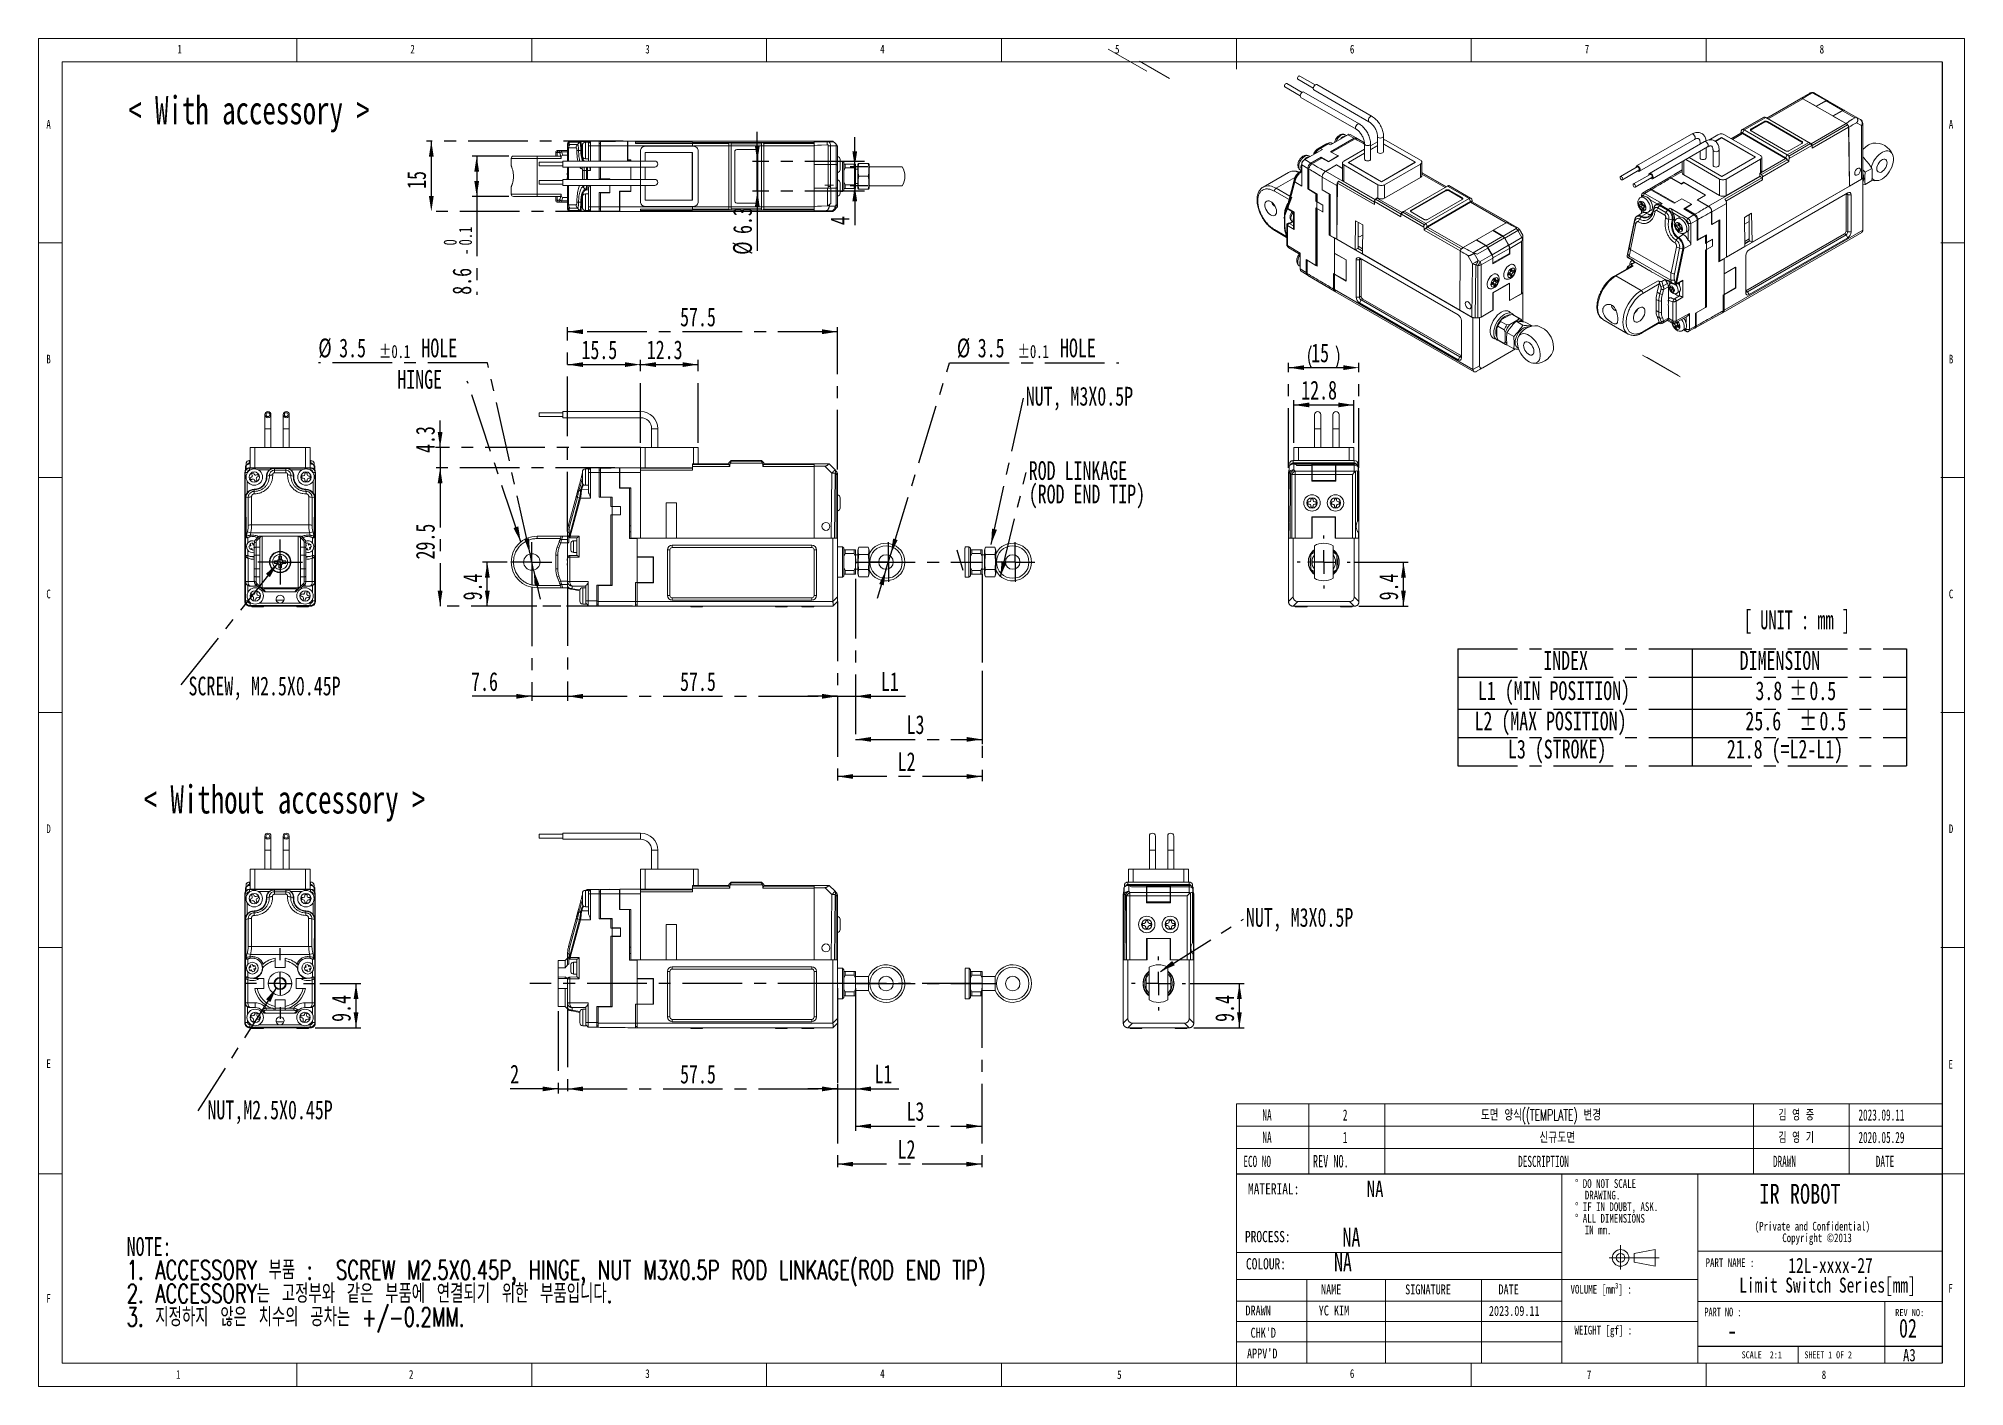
# Model space of a CAD drawing. Header units: millimetres. Extents: x 5 to 415, y 5 to 292.
import ezdxf

# ---------------------------------------------------------------- set-up
doc = ezdxf.new("R2010")
doc.units = ezdxf.units.MM
doc.linetypes.add('CENTERX2', pattern=[20.32, 12.7, -2.54, 2.54, -2.54])
doc.layers.add('CENTER_LINE', color=7, linetype='CENTERX2')
doc.layers.add('NOTES', color=7, linetype='Continuous')
doc.styles.add('SLDTEXTSTYLE0', font='TXT', dxfattribs={"width": 0.7})
doc.styles.add('SLDTEXTSTYLE1', font='TXT', dxfattribs={"width": 0.638462})
doc.styles.add('SLDTEXTSTYLE2', font='TXT', dxfattribs={"width": 0.7, "bigfont": 'bigfont'})
doc.styles.add('SLDTEXTSTYLE3', font='TXT', dxfattribs={"width": 0.75})
doc.styles.add('SLDTEXTSTYLE4', font='TXT', dxfattribs={"width": 0.6875})
doc.styles.add('SLDTEXTSTYLE5', font='TXT', dxfattribs={"width": 0.694444})
doc.styles.add('SLDTEXTSTYLE6', font='TXT', dxfattribs={"width": 0.605})
doc.styles.add('SLDTEXTSTYLE7', font='TXT', dxfattribs={"width": 0.605, "bigfont": 'bigfont'})
doc.styles.add('SLDTEXTSTYLE8', font='TXT', dxfattribs={"width": 0.563, "bigfont": 'bigfont'})
doc.dimstyles.new('SLDDIMSTYLE0', dxfattribs={"dimtxt": 4, "dimasz": 3.302, "dimexe": 0, "dimexo": 0.0625, "dimgap": 1, "dimtad": 1, "dimrnd": 1e-09, "dimzin": 12, "dimdsep": 46, "dimtxsty": 'SLDTEXTSTYLE0', "dimsah": 1, "dimcen": 0.09, "dimadec": 0, "dimazin": 3, "dimtfac": 1, "dimtofl": 0, "dimtmove": 0, "dimatfit": 3, "dimfxl": 1, "dimfrac": 2, "dimtolj": 1, "dimtzin": 12, "dimarcsym": 0})
doc.dimstyles.new('SLDDIMSTYLE1', dxfattribs={"dimtxt": 4, "dimasz": 3.302, "dimexe": 0, "dimexo": 0.0625, "dimgap": 1, "dimtad": 1, "dimrnd": 1e-09, "dimzin": 12, "dimdsep": 46, "dimtxsty": 'SLDTEXTSTYLE0', "dimsah": 1, "dimcen": 0.09, "dimadec": 0, "dimazin": 3, "dimtfac": 1, "dimtmove": 0, "dimatfit": 0, "dimfxl": 1, "dimfrac": 2, "dimtolj": 1, "dimtzin": 12, "dimarcsym": 0})
doc.dimstyles.new('SLDDIMSTYLE2', dxfattribs={"dimtxt": 4, "dimasz": 3.302, "dimexe": 0, "dimexo": 0.0625, "dimgap": 1, "dimtad": 0, "dimtih": 1, "dimtoh": 1, "dimrnd": 1e-09, "dimzin": 12, "dimdsep": 46, "dimtxsty": 'SLDTEXTSTYLE0', "dimsah": 1, "dimcen": 0, "dimadec": 0, "dimazin": 3, "dimtol": 1, "dimtp": 0.1, "dimtm": 0.1, "dimtfac": 1, "dimtmove": 0, "dimatfit": 3, "dimfxl": 1, "dimfrac": 2, "dimtolj": 1, "dimarcsym": 0})
doc.dimstyles.new('SLDDIMSTYLE3', dxfattribs={"dimtxt": 4, "dimasz": 3.302, "dimexe": 0, "dimexo": 0.0625, "dimgap": 1, "dimtad": 0, "dimtih": 1, "dimtoh": 1, "dimdec": 1, "dimrnd": 1e-09, "dimzin": 12, "dimdsep": 46, "dimtxsty": 'SLDTEXTSTYLE0', "dimsah": 1, "dimcen": 0, "dimadec": 0, "dimazin": 3, "dimtol": 1, "dimtp": 0.1, "dimtm": 0.1, "dimtfac": 1, "dimtdec": 1, "dimtmove": 0, "dimatfit": 3, "dimfxl": 1, "dimfrac": 2, "dimtolj": 1, "dimarcsym": 0})
doc.dimstyles.new('SLDDIMSTYLE4', dxfattribs={"dimtxt": 4, "dimasz": 3.302, "dimexe": 0, "dimexo": 0.0625, "dimgap": 1, "dimtad": 1, "dimdec": 1, "dimrnd": 1e-09, "dimzin": 12, "dimdsep": 46, "dimtxsty": 'SLDTEXTSTYLE0', "dimsah": 1, "dimcen": 0.09, "dimadec": 0, "dimazin": 3, "dimtfac": 1, "dimtdec": 1, "dimtofl": 0, "dimtmove": 0, "dimatfit": 3, "dimfxl": 1, "dimfrac": 2, "dimtolj": 1, "dimtzin": 12, "dimarcsym": 0})
doc.dimstyles.new('SLDDIMSTYLE5', dxfattribs={"dimtxt": 0.18, "dimasz": 3.302, "dimexe": 0, "dimexo": 0.0625, "dimgap": 0, "dimtad": 0, "dimtih": 1, "dimtoh": 1, "dimdec": 0, "dimrnd": 1e-09, "dimzin": 0, "dimdsep": 46, "dimtxsty": 'Standard', "dimsah": 1, "dimcen": 0.09, "dimadec": 0, "dimazin": 0, "dimtfac": 3.302, "dimtdec": 0, "dimtofl": 0, "dimtmove": 0, "dimatfit": 3, "dimfxl": 1, "dimfrac": 2, "dimtolj": 1, "dimtzin": 0, "dimarcsym": 0})
doc.dimstyles.new('SLDDIMSTYLE6', dxfattribs={"dimtxt": 4, "dimasz": 3.302, "dimexe": 0, "dimexo": 0.0625, "dimgap": 1, "dimtad": 1, "dimrnd": 1e-09, "dimzin": 12, "dimdsep": 46, "dimtxsty": 'SLDTEXTSTYLE0', "dimsah": 1, "dimcen": 0.09, "dimadec": 0, "dimazin": 3, "dimtol": 1, "dimtm": 0.1, "dimtfac": 1, "dimtofl": 0, "dimtmove": 0, "dimatfit": 3, "dimfxl": 1, "dimfrac": 2, "dimtolj": 1, "dimarcsym": 0})
doc.dimstyles.new('SLDDIMSTYLE7', dxfattribs={"dimtxt": 4, "dimasz": 3.302, "dimexe": 0, "dimexo": 0.0625, "dimgap": 1, "dimtad": 1, "dimdec": 1, "dimrnd": 1e-09, "dimzin": 12, "dimdsep": 46, "dimtxsty": 'SLDTEXTSTYLE0', "dimsah": 1, "dimcen": 0.09, "dimadec": 0, "dimazin": 3, "dimtfac": 1, "dimtdec": 1, "dimtmove": 0, "dimatfit": 0, "dimfxl": 1, "dimfrac": 2, "dimtolj": 1, "dimtzin": 12, "dimarcsym": 0})

msp = doc.modelspace()

# ---------------------------------------------------------------- texts
at = {"color": 7, "linetype": 'Continuous', "lineweight": 0}
for s, insert, char_height, attachment_point, style in [('1', (34.583, 290.668), 1.852, 1, 'SLDTEXTSTYLE3'), ('2', (84.167, 290.668), 1.852, 1, 'SLDTEXTSTYLE3'), ('3', (134.167, 290.668), 1.852, 1, 'SLDTEXTSTYLE3'), ('4', (184.167, 290.668), 1.852, 1, 'SLDTEXTSTYLE3'), ('5', (234.167, 290.668), 1.852, 1, 'SLDTEXTSTYLE3'), ('6', (284.167, 290.668), 1.852, 1, 'SLDTEXTSTYLE3'), ('7', (334.167, 290.668), 1.852, 1, 'SLDTEXTSTYLE3'), ('8', (384.167, 290.668), 1.852, 1, 'SLDTEXTSTYLE3'), ('A', (6.667, 274.668), 1.852, 1, 'SLDTEXTSTYLE3'), ('A', (411.667, 274.668), 1.852, 1, 'SLDTEXTSTYLE3'), ('B', (6.667, 224.668), 1.852, 1, 'SLDTEXTSTYLE3'), ('B', (411.667, 224.668), 1.852, 1, 'SLDTEXTSTYLE3'), ('C', (6.667, 174.668), 1.852, 1, 'SLDTEXTSTYLE3'), ('C', (411.667, 174.668), 1.852, 1, 'SLDTEXTSTYLE3'), ('D', (6.667, 124.668), 1.852, 1, 'SLDTEXTSTYLE3'), ('D', (411.667, 124.668), 1.852, 1, 'SLDTEXTSTYLE3'), ('E', (6.667, 74.668), 1.852, 1, 'SLDTEXTSTYLE3'), ('E', (411.586, 74.537), 1.852, 1, 'SLDTEXTSTYLE3'), ('MATERIAL:', (262.479, 48.278), 2.3813, 1, 'SLDTEXTSTYLE3'), ('NA', (289.535, 48.832), 3.5, 2, 'SLDTEXTSTYLE3'), ('PROCESS:', (261.829, 38.108), 2.3813, 1, 'SLDTEXTSTYLE3'), ('PART NAME :', (359.887, 32.29), 1.85208, 1, 'SLDTEXTSTYLE3'), ('F', (6.667, 24.668), 1.852, 1, 'SLDTEXTSTYLE3'), ('NAME', (278.027, 26.726), 2.1167, 1, 'SLDTEXTSTYLE3'), ('SIGNATURE', (295.935, 26.726), 2.1167, 1, 'SLDTEXTSTYLE3'), ('DATE', (315.804, 26.726), 2.1167, 1, 'SLDTEXTSTYLE3'), ('VOLUME [mm³] :', (331.133, 26.622), 1.85208, 1, 'SLDTEXTSTYLE3'), ('DRAWN', (261.937, 22.233), 2.1167, 1, 'SLDTEXTSTYLE3'), ('2023.09.11', (313.76, 22.154), 2.1167, 1, 'SLDTEXTSTYLE3'), ('REV NO:', (400.257, 21.476), 1.5, 1, 'SLDTEXTSTYLE3'), ("CHK'D", (263.024, 17.51), 2.1167, 1, 'SLDTEXTSTYLE3'), ('-', (365.556, 18.906), 4, 2, 'SLDTEXTSTYLE3'), ("APPV'D", (262.263, 13.079), 2.1167, 1, 'SLDTEXTSTYLE3'), ('SCALE  2:1', (367.564, 12.491), 1.5, 1, 'SLDTEXTSTYLE0'), ('SHEET 1 OF 2', (380.942, 12.491), 1.5, 1, 'SLDTEXTSTYLE4'), ('A3', (401.912, 13.007), 2.6458, 1, 'SLDTEXTSTYLE3'), ('1', (34.278, 8.493), 1.852, 1, 'SLDTEXTSTYLE3'), ('2', (83.861, 8.493), 1.852, 1, 'SLDTEXTSTYLE3'), ('3', (134.167, 8.668), 1.852, 1, 'SLDTEXTSTYLE3'), ('4', (184.167, 8.668), 1.852, 1, 'SLDTEXTSTYLE3'), ('5', (234.613, 8.434), 1.852, 1, 'SLDTEXTSTYLE3')]:
    msp.add_mtext(s, dxfattribs=dict(at, insert=insert, char_height=char_height, attachment_point=attachment_point, style=style))
at = {"layer": 'CENTER_LINE', "attachment_point": 1}
for s, insert, char_height, style in [('< With accessory >', (24.098, 279.741), 6, 'SLDTEXTSTYLE0'), ('[ UNIT : mm ]', (368.039, 170.221), 4, 'SLDTEXTSTYLE1'), ('< Without accessory >', (27.378, 132.998), 6, 'SLDTEXTSTYLE0'), ('NA', (282.586, 38.782), 4, 'SLDTEXTSTYLE0'), ('NA', (280.782, 33.508), 4, 'SLDTEXTSTYLE0'), ('02', (401.069, 19.417), 4, 'SLDTEXTSTYLE0')]:
    msp.add_mtext(s, dxfattribs=dict(at, insert=insert, char_height=char_height, style=style))
at = {"layer": 'NOTES', "attachment_point": 1}
for s, insert, char_height, style in [('IR ROBOT', (371.345, 48.136), 4.2333, 'SLDTEXTSTYLE3'), ('COLOUR:', (262.046, 32.312), 2.3813, 'SLDTEXTSTYLE3'), ('F', (411.586, 26.839), 1.852, 'SLDTEXTSTYLE3'), ('YC KIM', (277.535, 22.233), 2.1167, 'SLDTEXTSTYLE3'), ('PART NO :', (359.636, 21.78), 1.8521, 'SLDTEXTSTYLE5'), ('WEIGHT [gf] :', (331.976, 17.919), 1.85208, 'SLDTEXTSTYLE3'), ('6', (284.167, 8.668), 1.852, 'SLDTEXTSTYLE3'), ('7', (334.613, 8.434), 1.852, 'SLDTEXTSTYLE3'), ('8', (384.613, 8.434), 1.852, 'SLDTEXTSTYLE3')]:
    msp.add_mtext(s, dxfattribs=dict(at, insert=insert, char_height=char_height, style=style))

# ---------------------------------------------------------------- blocks, each defined once
blk = doc.blocks.new('SW_NOTE_0')
at = {"layer": 'CENTER_LINE', "color": 0, "char_height": 4, "attachment_point": 1}
for s, insert, style in [('NOTE:', (0, 5.16), 'SLDTEXTSTYLE0'), ('1. ACCESSORY 부품 :  SCREW M2.5X0.45P, HINGE, NUT M3X0.5P ROD LINKAGE(ROD END TIP)', (0, 0.16), 'SLDTEXTSTYLE2'), ('2. ACCESSORY는 고정부와 같은 부품에 연결되기 위한 부품입니다.', (0, -4.84), 'SLDTEXTSTYLE2'), ('3. 지정하지 않은 치수의 공차는 +/-0.2MM.', (0, -9.84), 'SLDTEXTSTYLE2')]:
    blk.add_mtext(s, dxfattribs=dict(at, insert=insert, style=style))
blk = doc.blocks.new('SW_NOTE_0_1')
at = {"color": 0, "linetype": 'Continuous', "lineweight": 0, "char_height": 1.8521, "attachment_point": 2, "style": 'SLDTEXTSTYLE3'}
for s, insert in [('(Private and Confidential)', (15.4, 2.39)), ('Copyright ©2013', (16.39, -0.08))]:
    blk.add_mtext(s, dxfattribs=dict(at, insert=insert))
blk = doc.blocks.new('SW_NOTE_0_2')
at = {"color": 0, "linetype": 'Continuous', "lineweight": 0, "char_height": 3.2, "attachment_point": 2, "style": 'SLDTEXTSTYLE3'}
for s, insert in [('12L-xxxx-27', (10.95, 4.13)), ('Limit Switch Series[mm]', (10.3, -0.07))]:
    blk.add_mtext(s, dxfattribs=dict(at, insert=insert))
blk = doc.blocks.new('SW_NOTE_0_3')
at = {"color": 0, "linetype": 'Continuous', "lineweight": 0, "attachment_point": 1, "style": 'SLDTEXTSTYLE3'}
for s, insert, char_height in [('%%d DO NOT SCALE', (0, 2.39), 1.8521), ('%%d IF IN DOUBT, ASK.', (0, -2.55), 1.8521), ('DRAWING.', (2.08, -0.08), 1.852), ('%%d ALL DIMENSIONS', (0, -5.02), 1.8521), ('IN mm.', (2.08, -7.49), 1.852)]:
    blk.add_mtext(s, dxfattribs=dict(at, insert=insert, char_height=char_height))
blk = doc.blocks.new('SW_TABLEANNOTATION_0')
at = {"color": 0, "linetype": 'Continuous', "lineweight": 18}
for p, q in [((0, 0), (0, -4.79)), ((0, 0), (15.39, 0)), ((15.39, 0), (15.39, -4.79)), ((15.39, 0), (31.57, 0)), ((31.57, 0), (31.57, -4.79)), ((31.57, 0), (109.99, 0)), ((109.99, 0), (109.99, -4.79)), ((109.99, 0), (130.36, 0)), ((130.36, 0), (130.36, -4.79)), ((130.36, 0), (150.24, 0)), ((150.24, 0), (150.24, -4.79)), ((0, -4.79), (0, -9.57)), ((0, -4.79), (15.39, -4.79)), ((15.39, -4.79), (15.39, -9.57)), ((15.39, -4.79), (31.57, -4.79)), ((31.57, -4.79), (31.57, -9.57)), ((31.57, -4.79), (109.99, -4.79)), ((109.99, -4.79), (109.99, -9.57)), ((109.99, -4.79), (130.36, -4.79)), ((130.36, -4.79), (130.36, -9.57)), ((130.36, -4.79), (150.24, -4.79)), ((150.24, -4.79), (150.24, -9.57)), ((0, -9.57), (0, -15)), ((0, -9.57), (15.39, -9.57)), ((15.39, -9.57), (15.39, -15)), ((15.39, -9.57), (31.57, -9.57)), ((31.57, -9.57), (31.57, -15)), ((31.57, -9.57), (109.99, -9.57)), ((109.99, -9.57), (109.99, -15)), ((109.99, -9.57), (130.36, -9.57)), ((130.36, -9.57), (130.36, -15)), ((130.36, -9.57), (150.24, -9.57)), ((150.24, -9.57), (150.24, -15)), ((0, -15), (15.39, -15)), ((15.39, -15), (31.57, -15)), ((31.57, -15), (109.99, -15)), ((109.99, -15), (130.36, -15)), ((130.36, -15), (150.24, -15))]:
    blk.add_line(p, q, dxfattribs=at)
at = {"color": 0, "linetype": 'Continuous', "lineweight": 0, "attachment_point": 1}
for s, insert, char_height, style in [('NA', (5.49, -1.21), 2.381, 'SLDTEXTSTYLE6'), ('2', (22.6, -1.21), 2.38, 'SLDTEXTSTYLE6'), ('도면 양식((TEMPLATE) 변경', (52.01, -1.21), 2.3813, 'SLDTEXTSTYLE7'), ('김 영 중', (115.33, -1.21), 2.381, 'SLDTEXTSTYLE8'), ('2023.09.11', (132.36, -1.21), 2.381, 'SLDTEXTSTYLE6'), ('NA', (5.49, -5.99), 2.381, 'SLDTEXTSTYLE6'), ('1', (22.6, -5.99), 2.38, 'SLDTEXTSTYLE6'), ('신규도면', (64.43, -5.99), 2.381, 'SLDTEXTSTYLE2'), ('김 영 기', (115.33, -5.99), 2.381, 'SLDTEXTSTYLE8'), ('2020.05.29', (132.36, -5.99), 2.381, 'SLDTEXTSTYLE6'), ('ECO NO', (1.43, -11.1), 2.381, 'SLDTEXTSTYLE6'), ('REV NO.', (16.23, -10.93), 2.646, 'SLDTEXTSTYLE6'), ('DESCRIPTION', (59.93, -11.1), 2.3813, 'SLDTEXTSTYLE6'), ('DRAWN', (114.17, -11.1), 2.381, 'SLDTEXTSTYLE6'), ('DATE', (136.06, -11.1), 2.381, 'SLDTEXTSTYLE6')]:
    blk.add_mtext(s, dxfattribs=dict(at, insert=insert, char_height=char_height, style=style))
blk = doc.blocks.new('SW_TABLEANNOTATION_1')
at = {"layer": 'CENTER_LINE', "color": 0}
for p, q in [((0, 0), (0, -6)), ((0, 0), (49.88, 0)), ((49.88, 0), (49.88, -6)), ((49.88, 0), (95.48, 0)), ((95.48, 0), (95.48, -6)), ((0, -6), (0, -12.87)), ((0, -6), (49.88, -6)), ((49.88, -6), (49.88, -12.87)), ((49.88, -6), (95.48, -6)), ((95.48, -6), (95.48, -12.87)), ((0, -12.87), (0, -18.87)), ((0, -12.87), (49.88, -12.87)), ((49.88, -12.87), (49.88, -18.87)), ((49.88, -12.87), (95.48, -12.87)), ((95.48, -12.87), (95.48, -18.87)), ((0, -18.87), (0, -24.87)), ((0, -18.87), (49.88, -18.87)), ((49.88, -18.87), (49.88, -24.87)), ((49.88, -18.87), (95.48, -18.87)), ((95.48, -18.87), (95.48, -24.87)), ((0, -24.87), (49.88, -24.87)), ((49.88, -24.87), (95.48, -24.87))]:
    blk.add_line(p, q, dxfattribs=at)
at = {"layer": 'CENTER_LINE', "color": 0, "char_height": 4, "attachment_point": 1, "style": 'SLDTEXTSTYLE0'}
for s, insert in [('INDEX', (18.15, -0.47)), ('DIMENSION', (59.96, -0.47)), ('L1 (MIN POSITION)', (4.24, -6.91)), ('3.8', (63.32, -6.91)), ('%%p', (70.5, -6.91)), ('0.5', (74.8, -6.91)), ('L2 (MAX POSITION)', (3.51, -13.34)), ('25.6', (61.18, -13.34)), ('%%p', (72.64, -13.34)), ('0.5', (76.94, -13.34)), ('L3 (STROKE)', (10.64, -19.34)), ('21.8 (=L2-L1)', (57.23, -19.34))]:
    blk.add_mtext(s, dxfattribs=dict(at, insert=insert))
blk = doc.blocks.new('_D')
at = {"layer": 'CENTER_LINE'}
for p, q in [((178.92, 176.94), (178.92, 141.77)), ((205.88, 172.62), (205.88, 141.77)), ((178.92, 142.77), (205.88, 142.77))]:
    blk.add_line(p, q, dxfattribs=at)
for points in [[(178.92, 142.77), (182.22, 142.27), (182.22, 143.28)], [(205.88, 142.77), (202.58, 143.28), (202.58, 142.27)]]:
    blk.add_solid(points, dxfattribs=at)
at = {"layer": 'CENTER_LINE', "insert": (189.79, 147.93), "char_height": 4, "attachment_point": 1, "style": 'SLDTEXTSTYLE0'}
blk.add_mtext('L3', dxfattribs=at)
blk = doc.blocks.new('_D_1')
at = {"layer": 'CENTER_LINE'}
for p, q in [((205.88, 176.94), (205.88, 133.88)), ((175.12, 172.11), (175.12, 133.88)), ((205.88, 134.88), (175.12, 134.88))]:
    blk.add_line(p, q, dxfattribs=at)
for points in [[(175.12, 134.88), (178.42, 134.37), (178.42, 135.39)], [(205.88, 134.88), (202.58, 135.39), (202.58, 134.37)]]:
    blk.add_solid(points, dxfattribs=at)
at = {"layer": 'CENTER_LINE', "insert": (187.89, 140.04), "char_height": 4, "attachment_point": 1, "style": 'SLDTEXTSTYLE0'}
blk.add_mtext('L2', dxfattribs=at)
blk = doc.blocks.new('_D_2')
at = {"layer": 'CENTER_LINE'}
for p, q in [((90.49, 204.92), (90.49, 210.66)), ((133.12, 204.92), (89.49, 204.92)), ((90.49, 204.92), (90.49, 200.62)), ((127.72, 200.62), (89.49, 200.62)), ((90.49, 200.62), (90.49, 194.27))]:
    blk.add_line(p, q, dxfattribs=at)
for points in [[(90.49, 204.92), (91, 208.22), (89.98, 208.22)], [(90.49, 200.62), (89.98, 197.32), (91, 197.32)]]:
    blk.add_solid(points, dxfattribs=at)
at = {"layer": 'CENTER_LINE', "insert": (85.33, 203.75), "char_height": 4, "attachment_point": 1, "rotation": 90, "style": 'SLDTEXTSTYLE0'}
blk.add_mtext('4.3', dxfattribs=at)
blk = doc.blocks.new('_D_3')
at = {"layer": 'CENTER_LINE'}
for p, q in [((133.12, 205.92), (133.12, 223.57)), ((133.12, 222.57), (145.42, 222.57)), ((145.42, 205.92), (145.42, 223.57))]:
    blk.add_line(p, q, dxfattribs=at)
for points in [[(133.12, 222.57), (136.42, 222.06), (136.42, 223.08)], [(145.42, 222.57), (142.12, 223.08), (142.12, 222.06)]]:
    blk.add_solid(points, dxfattribs=at)
at = {"layer": 'CENTER_LINE', "insert": (134.48, 227.73), "char_height": 4, "attachment_point": 1, "style": 'SLDTEXTSTYLE0'}
blk.add_mtext('12.3', dxfattribs=at)
blk = doc.blocks.new('_D_4')
at = {"layer": 'CENTER_LINE'}
for p, q in [((186.43, 182.21), (198.93, 222.96)), ((198.93, 222.96), (234.95, 222.96)), ((185.41, 178.87), (186.43, 182.21)), ((185.41, 178.87), (183.55, 172.8))]:
    blk.add_line(p, q, dxfattribs=at)
for points in [[(186.43, 182.21), (187.89, 185.22), (186.92, 185.52)], [(185.41, 178.87), (183.95, 175.86), (184.93, 175.56)]]:
    blk.add_solid(points, dxfattribs=at)
at = {"layer": 'CENTER_LINE', "attachment_point": 1, "style": 'SLDTEXTSTYLE0'}
for s, insert, char_height in [('%%c', (200.51, 228.12), 4), ('3.5', (204.94, 228.12), 4), ('±0.1', (213.4, 226.77), 2.8), ('HOLE', (222.46, 228.12), 4)]:
    blk.add_mtext(s, dxfattribs=dict(at, insert=insert, char_height=char_height))
blk = doc.blocks.new('_D_5')
at = {"layer": 'CENTER_LINE'}
for p, q in [((100.59, 222.96), (64.57, 222.96)), ((109.64, 182.25), (100.59, 222.96)), ((110.4, 178.83), (109.64, 182.25)), ((110.4, 178.83), (111.78, 172.63))]:
    blk.add_line(p, q, dxfattribs=at)
for points in [[(109.64, 182.25), (109.42, 185.58), (108.43, 185.36)], [(110.4, 178.83), (110.62, 175.5), (111.61, 175.72)]]:
    blk.add_solid(points, dxfattribs=at)
at = {"layer": 'CENTER_LINE', "attachment_point": 1, "style": 'SLDTEXTSTYLE0'}
for s, insert, char_height in [('%%c', (64.57, 228.12), 4), ('3.5', (69, 228.12), 4), ('±0.1', (77.46, 226.77), 2.8), ('HOLE', (86.51, 228.12), 4)]:
    blk.add_mtext(s, dxfattribs=dict(at, insert=insert, char_height=char_height))
blk = doc.blocks.new('_D_6')
at = {"layer": 'CENTER_LINE'}
for p, q in [((104.77, 180.54), (99.54, 180.54)), ((100.54, 171.12), (100.54, 180.54)), ((131.42, 171.12), (99.54, 171.12))]:
    blk.add_line(p, q, dxfattribs=at)
for points in [[(100.54, 180.54), (100.03, 177.24), (101.05, 177.24)], [(100.54, 171.12), (101.05, 174.42), (100.03, 174.42)]]:
    blk.add_solid(points, dxfattribs=at)
at = {"layer": 'CENTER_LINE', "insert": (95.39, 172.37), "char_height": 4, "attachment_point": 1, "rotation": 90, "style": 'SLDTEXTSTYLE0'}
blk.add_mtext('9.4', dxfattribs=at)
blk = doc.blocks.new('_D_7')
at = {"layer": 'CENTER_LINE'}
for p, q in [((127.72, 200.62), (89.49, 200.62)), ((90.49, 200.62), (90.49, 171.12)), ((130.12, 171.12), (89.49, 171.12))]:
    blk.add_line(p, q, dxfattribs=at)
for points in [[(90.49, 200.62), (89.98, 197.32), (91, 197.32)], [(90.49, 171.12), (91, 174.42), (89.98, 174.42)]]:
    blk.add_solid(points, dxfattribs=at)
at = {"layer": 'CENTER_LINE', "insert": (85.33, 181.08), "char_height": 4, "attachment_point": 1, "rotation": 90, "style": 'SLDTEXTSTYLE0'}
blk.add_mtext('29.5', dxfattribs=at)
blk = doc.blocks.new('_D_8')
at = {"layer": 'CENTER_LINE'}
for p, q in [((110.02, 175.29), (110.02, 150.95)), ((117.62, 175.42), (117.62, 150.95)), ((110.02, 151.95), (97.09, 151.95)), ((110.02, 151.95), (117.62, 151.95)), ((117.62, 151.95), (123.97, 151.95))]:
    blk.add_line(p, q, dxfattribs=at)
for points in [[(110.02, 151.95), (106.72, 152.46), (106.72, 151.44)], [(117.62, 151.95), (120.92, 151.44), (120.92, 152.46)]]:
    blk.add_solid(points, dxfattribs=at)
at = {"layer": 'CENTER_LINE', "insert": (97.09, 157.1), "char_height": 4, "attachment_point": 1, "style": 'SLDTEXTSTYLE0'}
blk.add_mtext('7.6', dxfattribs=at)
blk = doc.blocks.new('_D_9')
at = {"layer": 'CENTER_LINE'}
for p, q in [((117.62, 175.42), (117.62, 150.95)), ((175.12, 172.11), (175.12, 150.95)), ((117.62, 151.95), (175.12, 151.95))]:
    blk.add_line(p, q, dxfattribs=at)
for points in [[(117.62, 151.95), (120.92, 151.44), (120.92, 152.46)], [(175.12, 151.95), (171.82, 152.46), (171.82, 151.44)]]:
    blk.add_solid(points, dxfattribs=at)
at = {"layer": 'CENTER_LINE', "insert": (141.58, 157.1), "char_height": 4, "attachment_point": 1, "style": 'SLDTEXTSTYLE0'}
blk.add_mtext('57.5', dxfattribs=at)
blk = doc.blocks.new('_D_10')
at = {"layer": 'CENTER_LINE'}
for p, q in [((178.92, 176.94), (178.92, 150.95)), ((175.12, 172.11), (175.12, 150.95)), ((175.12, 151.95), (168.77, 151.95)), ((175.12, 151.95), (178.92, 151.95)), ((178.92, 151.95), (189.53, 151.95))]:
    blk.add_line(p, q, dxfattribs=at)
for points in [[(175.12, 151.95), (171.82, 152.46), (171.82, 151.44)], [(178.92, 151.95), (182.22, 151.44), (182.22, 152.46)]]:
    blk.add_solid(points, dxfattribs=at)
at = {"layer": 'CENTER_LINE', "insert": (184.32, 157.1), "char_height": 4, "attachment_point": 1, "style": 'SLDTEXTSTYLE0'}
blk.add_mtext('L1', dxfattribs=at)
blk = doc.blocks.new('_D_11')
at = {"layer": 'CENTER_LINE'}
for p, q in [((117.62, 187.04), (117.62, 223.57)), ((117.62, 222.57), (133.12, 222.57)), ((133.12, 205.92), (133.12, 223.57))]:
    blk.add_line(p, q, dxfattribs=at)
for points in [[(117.62, 222.57), (120.92, 222.06), (120.92, 223.08)], [(133.12, 222.57), (129.82, 223.08), (129.82, 222.06)]]:
    blk.add_solid(points, dxfattribs=at)
at = {"layer": 'CENTER_LINE', "insert": (120.58, 227.73), "char_height": 4, "attachment_point": 1, "style": 'SLDTEXTSTYLE0'}
blk.add_mtext('15.5', dxfattribs=at)
blk = doc.blocks.new('_D_12')
at = {"layer": 'CENTER_LINE'}
for p, q in [((117.62, 187.04), (117.62, 230.57)), ((175.12, 200.21), (175.12, 230.57)), ((175.12, 229.57), (117.62, 229.57))]:
    blk.add_line(p, q, dxfattribs=at)
for points in [[(117.62, 229.57), (120.92, 229.06), (120.92, 230.08)], [(175.12, 229.57), (171.82, 230.08), (171.82, 229.06)]]:
    blk.add_solid(points, dxfattribs=at)
at = {"layer": 'CENTER_LINE', "insert": (141.58, 234.73), "char_height": 4, "attachment_point": 1, "style": 'SLDTEXTSTYLE0'}
blk.add_mtext('57.5', dxfattribs=at)
blk = doc.blocks.new('SW_NOTE_0_4')
at = {"layer": 'CENTER_LINE', "color": 0, "insert": (-14.9, 2.37), "char_height": 4, "attachment_point": 1, "style": 'SLDTEXTSTYLE0'}
blk.add_mtext('HINGE', dxfattribs=at)
blk = doc.blocks.new('SW_CENTERMARKSYMBOL_0')
at = {"layer": 'CENTER_LINE', "color": 0}
for p, q in [((0, 2.5), (0, 4.25)), ((-2.5, 0), (-4.25, 0)), ((0, 0), (-2.5, 0)), ((0, 0), (0, 2.5)), ((0, 0), (0, -2.5)), ((0, 0), (2.5, 0)), ((2.5, 0), (4.25, 0)), ((0, -2.5), (0, -4.25))]:
    blk.add_line(p, q, dxfattribs=at)
blk = doc.blocks.new('SW_CENTERMARKSYMBOL_1')
at = {"layer": 'CENTER_LINE', "color": 0}
for p, q in [((0, 2.5), (0, 4.25)), ((-2.5, 0), (-4.25, 0)), ((0, 0), (-2.5, 0)), ((0, 0), (0, 2.5)), ((0, 0), (0, -2.5)), ((0, 0), (2.5, 0)), ((2.5, 0), (4.25, 0)), ((0, -2.5), (0, -4.25))]:
    blk.add_line(p, q, dxfattribs=at)
blk = doc.blocks.new('_D_13')
at = {"layer": 'CENTER_LINE'}
for p, q in [((272.2, 205.92), (272.2, 214.98)), ((272.2, 213.98), (285, 213.98)), ((285, 205.92), (285, 214.98))]:
    blk.add_line(p, q, dxfattribs=at)
for points in [[(272.2, 213.98), (275.5, 213.48), (275.5, 214.49)], [(285, 213.98), (281.7, 214.49), (281.7, 213.48)]]:
    blk.add_solid(points, dxfattribs=at)
at = {"layer": 'CENTER_LINE', "insert": (273.81, 219.14), "char_height": 4, "attachment_point": 1, "style": 'SLDTEXTSTYLE0'}
blk.add_mtext('12.8', dxfattribs=at)
blk = doc.blocks.new('_D_14')
at = {"layer": 'CENTER_LINE'}
for p, q in [((271.1, 200.62), (271.1, 222.92)), ((271.1, 221.92), (286.1, 221.92)), ((286.1, 200.62), (286.1, 222.92))]:
    blk.add_line(p, q, dxfattribs=at)
for centre, start, end in [((280.58, 224.25), 153.4349, 206.5651), ((276.62, 224.25), 333.4349, 26.5651)]:
    blk.add_arc(centre, 5.21, start, end, dxfattribs=at)
for points in [[(271.1, 221.92), (274.4, 221.42), (274.4, 222.43)], [(286.1, 221.92), (282.8, 222.43), (282.8, 221.42)]]:
    blk.add_solid(points, dxfattribs=at)
at = {"layer": 'CENTER_LINE', "insert": (275.92, 227.08), "char_height": 4, "attachment_point": 1, "style": 'SLDTEXTSTYLE0'}
blk.add_mtext('15', dxfattribs=at)
blk = doc.blocks.new('_D_15')
at = {"layer": 'CENTER_LINE'}
for p, q in [((285.24, 180.54), (296.57, 180.54)), ((295.57, 171.12), (295.57, 180.54)), ((286.1, 171.12), (296.57, 171.12))]:
    blk.add_line(p, q, dxfattribs=at)
for points in [[(295.57, 180.54), (295.06, 177.24), (296.08, 177.24)], [(295.57, 171.12), (296.08, 174.42), (295.06, 174.42)]]:
    blk.add_solid(points, dxfattribs=at)
at = {"layer": 'CENTER_LINE', "insert": (290.41, 172.37), "char_height": 4, "attachment_point": 1, "rotation": 90, "style": 'SLDTEXTSTYLE0'}
blk.add_mtext('9.4', dxfattribs=at)
blk = doc.blocks.new('SW_CENTERMARKSYMBOL_2')
at = {"layer": 'CENTER_LINE', "color": 0}
for p, q in [((0, 5), (0, 5.64)), ((-5, 0), (-5.64, 0)), ((0, 0), (-2.5, 0)), ((0, 0), (0, 2.5)), ((0, 0), (0, -2.5)), ((0, 0), (2.5, 0)), ((5, 0), (5.64, 0)), ((0, -5), (0, -5.64))]:
    blk.add_line(p, q, dxfattribs=at)
blk = doc.blocks.new('SW_NOTE_0_5')
at = {"layer": 'CENTER_LINE', "color": 0, "insert": (2.11, 2.37), "char_height": 4, "attachment_point": 1, "style": 'SLDTEXTSTYLE0'}
blk.add_mtext('SCREW, M2.5X0.45P', dxfattribs=at)
blk = doc.blocks.new('SW_CENTERMARKSYMBOL_3')
at = {"layer": 'CENTER_LINE', "color": 0}
for p, q in [((0, 2.5), (0, 4.775)), ((-2.5, 0), (-4.775, 0)), ((0, 0), (-2.5, 0)), ((0, 0), (0, 2.5)), ((0, 0), (0, -2.5)), ((0, 0), (2.5, 0)), ((2.5, 0), (4.775, 0)), ((0, -2.5), (0, -4.775))]:
    blk.add_line(p, q, dxfattribs=at)
blk = doc.blocks.new('_D_16')
at = {"layer": 'CENTER_LINE'}
for p, q in [((105.12, 266.96), (97.28, 266.96)), ((98.28, 266.96), (98.28, 258.36)), ((105.12, 258.36), (97.28, 258.36)), ((98.28, 258.36), (98.28, 237.44))]:
    blk.add_line(p, q, dxfattribs=at)
for points in [[(98.28, 266.96), (97.77, 263.66), (98.79, 263.66)], [(98.28, 258.36), (98.79, 261.66), (97.77, 261.66)]]:
    blk.add_solid(points, dxfattribs=at)
at = {"layer": 'CENTER_LINE', "attachment_point": 1, "rotation": 90, "style": 'SLDTEXTSTYLE0'}
for s, insert, char_height in [('0.1', (94.47, 247.94), 2.8), ('0', (91.21, 247.94), 2.8), ('-', (94.47, 245.9), 2.8), ('8.6', (93.12, 237.44), 4)]:
    blk.add_mtext(s, dxfattribs=dict(at, insert=insert, char_height=char_height))
blk = doc.blocks.new('_D_17')
at = {"layer": 'CENTER_LINE'}
for p, q in [((129.47, 270.16), (87.62, 270.16)), ((88.62, 270.16), (88.62, 255.16)), ((127.72, 255.16), (87.62, 255.16))]:
    blk.add_line(p, q, dxfattribs=at)
for points in [[(88.62, 270.16), (88.11, 266.86), (89.13, 266.86)], [(88.62, 255.16), (89.13, 258.46), (88.11, 258.46)]]:
    blk.add_solid(points, dxfattribs=at)
at = {"layer": 'CENTER_LINE', "insert": (83.46, 259.98), "char_height": 4, "attachment_point": 1, "rotation": 90, "style": 'SLDTEXTSTYLE0'}
blk.add_mtext('15', dxfattribs=at)
blk = doc.blocks.new('_D_18')
at = {"layer": 'CENTER_LINE'}
for p, q in [((178.76, 264.65), (178.76, 271)), ((181.52, 264.65), (177.76, 264.65)), ((178.76, 260.65), (178.76, 264.65)), ((181.52, 260.65), (177.76, 260.65)), ((178.76, 260.65), (178.76, 252.28))]:
    blk.add_line(p, q, dxfattribs=at)
for points in [[(178.76, 264.65), (179.27, 267.95), (178.26, 267.95)], [(178.76, 260.65), (178.26, 257.35), (179.27, 257.35)]]:
    blk.add_solid(points, dxfattribs=at)
at = {"layer": 'CENTER_LINE', "insert": (173.61, 252.28), "char_height": 4, "attachment_point": 1, "rotation": 90, "style": 'SLDTEXTSTYLE0'}
blk.add_mtext('4', dxfattribs=at)
blk = doc.blocks.new('_D_19')
at = {"layer": 'CENTER_LINE'}
for p, q in [((158.02, 265.8), (158.02, 272.15)), ((180.82, 265.8), (157.02, 265.8)), ((158.02, 259.52), (158.02, 265.8)), ((180.82, 259.52), (157.02, 259.52)), ((158.02, 259.52), (158.02, 245.96))]:
    blk.add_line(p, q, dxfattribs=at)
for points in [[(158.02, 265.8), (158.52, 269.1), (157.51, 269.1)], [(158.02, 259.52), (157.51, 256.22), (158.52, 256.22)]]:
    blk.add_solid(points, dxfattribs=at)
at = {"layer": 'CENTER_LINE', "char_height": 4, "attachment_point": 1, "rotation": 90, "style": 'SLDTEXTSTYLE0'}
for s, insert in [('6.3', (152.86, 250.38)), ('%%c', (152.86, 245.96))]:
    blk.add_mtext(s, dxfattribs=dict(at, insert=insert))
blk = doc.blocks.new('_D_20')
at = {"layer": 'CENTER_LINE'}
for p, q in [((178.92, 89.79), (178.92, 59.42)), ((205.84, 89.79), (205.84, 59.42)), ((178.92, 60.42), (205.84, 60.42))]:
    blk.add_line(p, q, dxfattribs=at)
for points in [[(178.92, 60.42), (182.22, 59.91), (182.22, 60.93)], [(205.84, 60.42), (202.53, 60.93), (202.53, 59.91)]]:
    blk.add_solid(points, dxfattribs=at)
at = {"layer": 'CENTER_LINE', "insert": (189.77, 65.58), "char_height": 4, "attachment_point": 1, "style": 'SLDTEXTSTYLE0'}
blk.add_mtext('L3', dxfattribs=at)
blk = doc.blocks.new('_D_21')
at = {"layer": 'CENTER_LINE'}
for p, q in [((175.12, 89.79), (175.12, 51.34)), ((205.84, 89.79), (205.84, 51.34)), ((205.84, 52.34), (175.12, 52.34))]:
    blk.add_line(p, q, dxfattribs=at)
for points in [[(175.12, 52.34), (178.42, 51.83), (178.42, 52.84)], [(205.84, 52.34), (202.53, 52.84), (202.53, 51.83)]]:
    blk.add_solid(points, dxfattribs=at)
at = {"layer": 'CENTER_LINE', "insert": (187.87, 57.49), "char_height": 4, "attachment_point": 1, "style": 'SLDTEXTSTYLE0'}
blk.add_mtext('L2', dxfattribs=at)
blk = doc.blocks.new('_D_22')
at = {"layer": 'CENTER_LINE'}
for p, q in [((115.62, 84.9), (115.62, 67.36)), ((117.62, 85.67), (117.62, 67.36)), ((115.62, 68.36), (105.4, 68.36)), ((115.62, 68.36), (117.62, 68.36)), ((117.62, 68.36), (123.97, 68.36))]:
    blk.add_line(p, q, dxfattribs=at)
for points in [[(115.62, 68.36), (112.32, 68.87), (112.32, 67.85)], [(117.62, 68.36), (120.92, 67.85), (120.92, 68.87)]]:
    blk.add_solid(points, dxfattribs=at)
at = {"layer": 'CENTER_LINE', "insert": (105.4, 73.52), "char_height": 4, "attachment_point": 1, "style": 'SLDTEXTSTYLE0'}
blk.add_mtext('2', dxfattribs=at)
blk = doc.blocks.new('_D_23')
at = {"layer": 'CENTER_LINE'}
for p, q in [((117.62, 85.67), (117.62, 67.36)), ((175.12, 82.36), (175.12, 67.36)), ((117.62, 68.36), (175.12, 68.36))]:
    blk.add_line(p, q, dxfattribs=at)
for points in [[(117.62, 68.36), (120.92, 67.85), (120.92, 68.87)], [(175.12, 68.36), (171.82, 68.87), (171.82, 67.85)]]:
    blk.add_solid(points, dxfattribs=at)
at = {"layer": 'CENTER_LINE', "insert": (141.58, 73.52), "char_height": 4, "attachment_point": 1, "style": 'SLDTEXTSTYLE0'}
blk.add_mtext('57.5', dxfattribs=at)
blk = doc.blocks.new('_D_24')
at = {"layer": 'CENTER_LINE'}
for p, q in [((178.92, 87.19), (178.92, 67.36)), ((175.12, 82.36), (175.12, 67.36)), ((175.12, 68.36), (168.77, 68.36)), ((175.12, 68.36), (178.92, 68.36)), ((178.92, 68.36), (188.16, 68.36))]:
    blk.add_line(p, q, dxfattribs=at)
for points in [[(175.12, 68.36), (171.82, 68.87), (171.82, 67.85)], [(178.92, 68.36), (182.22, 67.85), (182.22, 68.87)]]:
    blk.add_solid(points, dxfattribs=at)
at = {"layer": 'CENTER_LINE', "insert": (182.95, 73.52), "char_height": 4, "attachment_point": 1, "style": 'SLDTEXTSTYLE0'}
blk.add_mtext('L1', dxfattribs=at)
blk = doc.blocks.new('_D_25')
at = {"layer": 'CENTER_LINE'}
for p, q in [((250.17, 90.79), (261.64, 90.79)), ((260.64, 81.37), (260.64, 90.79)), ((250.93, 81.37), (261.64, 81.37))]:
    blk.add_line(p, q, dxfattribs=at)
for points in [[(260.64, 90.79), (260.14, 87.49), (261.15, 87.49)], [(260.64, 81.37), (261.15, 84.67), (260.14, 84.67)]]:
    blk.add_solid(points, dxfattribs=at)
at = {"layer": 'CENTER_LINE', "insert": (255.49, 82.62), "char_height": 4, "attachment_point": 1, "rotation": 90, "style": 'SLDTEXTSTYLE0'}
blk.add_mtext('9.4', dxfattribs=at)
blk = doc.blocks.new('SW_NOTE_0_6')
at = {"layer": 'CENTER_LINE', "color": 0, "insert": (0.53, 2.4), "char_height": 4, "attachment_point": 1, "style": 'SLDTEXTSTYLE0'}
blk.add_mtext('NUT, M3X0.5P', dxfattribs=at)
blk = doc.blocks.new('SW_CENTERMARKSYMBOL_4')
at = {"layer": 'CENTER_LINE', "color": 0}
for p, q in [((0, 5), (0, 5.74)), ((-5, 0), (-5.74, 0)), ((0, 0), (-2.5, 0)), ((0, 0), (0, 2.5)), ((0, 0), (0, -2.5)), ((0, 0), (2.5, 0)), ((5, 0), (5.74, 0)), ((0, -5), (0, -5.74))]:
    blk.add_line(p, q, dxfattribs=at)
blk = doc.blocks.new('_D_26')
at = {"layer": 'CENTER_LINE'}
for p, q in [((64.92, 90.79), (73.59, 90.79)), ((72.59, 81.38), (72.59, 90.79)), ((63.92, 81.38), (73.59, 81.38))]:
    blk.add_line(p, q, dxfattribs=at)
for points in [[(72.59, 90.79), (72.08, 87.49), (73.1, 87.49)], [(72.59, 81.38), (73.1, 84.68), (72.08, 84.68)]]:
    blk.add_solid(points, dxfattribs=at)
at = {"layer": 'CENTER_LINE', "insert": (67.44, 82.63), "char_height": 4, "attachment_point": 1, "rotation": 90, "style": 'SLDTEXTSTYLE0'}
blk.add_mtext('9.4', dxfattribs=at)
blk = doc.blocks.new('SW_NOTE_0_7')
at = {"layer": 'CENTER_LINE', "color": 0, "insert": (2.07, 2.21), "char_height": 4, "attachment_point": 1, "style": 'SLDTEXTSTYLE0'}
blk.add_mtext('NUT,M2.5X0.45P', dxfattribs=at)
blk = doc.blocks.new('SW_CENTERMARKSYMBOL_5')
at = {"layer": 'CENTER_LINE', "color": 0}
for p, q in [((0, 5), (0, 7.5)), ((-5, 0), (-7.5, 0)), ((0, 0), (-2.5, 0)), ((0, 0), (0, 2.5)), ((0, 0), (0, -2.5)), ((0, 0), (2.5, 0)), ((5, 0), (7.5, 0)), ((0, -5), (0, -7.5))]:
    blk.add_line(p, q, dxfattribs=at)
blk = doc.blocks.new('SW_NOTE_0_8')
at = {"layer": 'CENTER_LINE', "color": 0, "char_height": 4, "attachment_point": 1, "style": 'SLDTEXTSTYLE0'}
for s, insert in [('ROD LINKAGE', (0.57, 2.43)), ('(ROD END TIP)', (0.57, -2.57))]:
    blk.add_mtext(s, dxfattribs=dict(at, insert=insert))
blk = doc.blocks.new('SW_NOTE_0_9')
at = {"layer": 'CENTER_LINE', "color": 0, "insert": (0.51, 2.41), "char_height": 4, "attachment_point": 1, "style": 'SLDTEXTSTYLE0'}
blk.add_mtext('NUT, M3X0.5P', dxfattribs=at)
blk = doc.blocks.new('SW_CENTERMARKSYMBOL_6')
at = {"layer": 'CENTER_LINE', "color": 0}
for p, q in [((0, 2.5), (0, 4.25)), ((-2.5, 0), (-4.25, 0)), ((0, 0), (-2.5, 0)), ((0, 0), (0, 2.5)), ((0, 0), (0, -2.5)), ((0, 0), (2.5, 0)), ((2.5, 0), (4.25, 0)), ((0, -2.5), (0, -4.25))]:
    blk.add_line(p, q, dxfattribs=at)

# ---------------------------------------------------------------- dimensions: what is measured, and where the dimension line sits
at = {"layer": 'CENTER_LINE'}
dim = msp.add_linear_dim(base=(158.017, 265.8), p1=(181.821, 259.519), p2=(181.821, 265.8), angle=90, text='%%c<>', dimstyle='SLDDIMSTYLE7', dxfattribs=at)
dim.commit()
dim.dimension.update_dxf_attribs({"geometry": '_D_19', "text_midpoint": (158.017, 251.625), "dimtype": 160})
for base, p1, p2, dimstyle, picture, middle in [((178.765, 264.65), (182.521, 260.65), (182.521, 264.65), 'SLDDIMSTYLE1', '_D_18', (178.765, 253.623)), ((88.62, 255.159), (130.471, 270.159), (128.721, 255.159), 'SLDDIMSTYLE0', '_D_17', (88.62, 262.659)), ((98.28, 258.359), (106.121, 266.959), (106.121, 258.359), 'SLDDIMSTYLE6', '_D_16', (98.28, 245.107)), ((90.488, 200.622), (134.121, 204.922), (128.721, 200.622), 'SLDDIMSTYLE1', '_D_2', (90.488, 207.202)), ((90.488, 171.12), (128.721, 200.622), (131.121, 171.12), 'SLDDIMSTYLE0', '_D_7', (90.488, 185.871)), ((100.541, 180.54), (132.421, 171.12), (105.771, 180.54), 'SLDDIMSTYLE4', '_D_6', (100.541, 175.83)), ((295.568, 180.54), (285.101, 171.12), (284.241, 180.54), 'SLDDIMSTYLE4', '_D_15', (295.568, 175.83)), ((72.593, 90.79), (62.922, 81.376), (63.921, 90.79), 'SLDDIMSTYLE4', '_D_26', (72.593, 86.083)), ((260.644, 90.79), (249.926, 81.37), (249.166, 90.79), 'SLDDIMSTYLE4', '_D_25', (260.644, 86.08))]:
    dim = msp.add_linear_dim(base=base, p1=p1, p2=p2, angle=90, dimstyle=dimstyle, dxfattribs=at)
    dim.commit()
    dim.dimension.update_dxf_attribs({"geometry": picture, "text_midpoint": middle, "dimtype": 160})
for base, p1, p2, dimstyle, picture, middle in [((117.621, 229.572), (175.121, 199.208), (117.621, 186.04), 'SLDDIMSTYLE0', '_D_12', (146.371, 229.572)), ((133.121, 222.572), (117.621, 186.04), (133.121, 204.922), 'SLDDIMSTYLE0', '_D_11', (125.371, 222.572)), ((145.421, 222.572), (133.121, 204.922), (145.421, 204.922), 'SLDDIMSTYLE0', '_D_3', (139.271, 222.572)), ((285.001, 213.985), (272.201, 204.922), (285.001, 204.922), 'SLDDIMSTYLE0', '_D_13', (278.601, 213.985)), ((117.621, 151.949), (110.021, 176.29), (117.621, 176.422), 'SLDDIMSTYLE1', '_D_8', (100.541, 151.949)), ((175.121, 151.949), (117.621, 176.422), (175.121, 173.11), 'SLDDIMSTYLE0', '_D_9', (146.371, 151.949)), ((175.121, 134.882), (205.88, 177.94), (175.121, 173.11), 'SLDDIMSTYLE0', '_D_1', (190.5, 134.882)), ((205.88, 142.773), (178.921, 177.94), (205.88, 173.616), 'SLDDIMSTYLE0', '_D', (192.4, 142.773)), ((117.621, 68.362), (115.621, 85.901), (117.621, 86.672), 'SLDDIMSTYLE1', '_D_22', (106.739, 68.362)), ((175.121, 68.362), (117.621, 86.672), (175.121, 83.36), 'SLDDIMSTYLE0', '_D_23', (146.371, 68.362)), ((178.921, 68.362), (175.121, 83.36), (178.921, 88.19), 'SLDDIMSTYLE1', '_D_24', (185.552, 68.362))]:
    dim = msp.add_linear_dim(base=base, p1=p1, p2=p2, dimstyle=dimstyle, dxfattribs=at)
    dim.commit()
    dim.dimension.update_dxf_attribs({"geometry": picture, "text_midpoint": middle, "dimtype": 160})
for p1, p2, dimstyle, picture, middle in [((109.641, 182.248), (110.401, 178.831), 'SLDDIMSTYLE3', '_D_5', (81.787, 225.792)), ((186.434, 182.213), (185.408, 178.866), 'SLDDIMSTYLE2', '_D_4', (217.731, 225.792))]:
    dim = msp.add_diameter_dim_2p(p1=p1, p2=p2, text='<> HOLE', dimstyle=dimstyle, dxfattribs=at)
    dim.commit()
    dim.dimension.update_dxf_attribs({"geometry": picture, "text_midpoint": middle, "dimtype": 163})
for base, p1, p2, text, dimstyle, picture, middle in [((286.101, 221.923), (271.101, 199.622), (286.101, 199.622), '(<>)', 'SLDDIMSTYLE0', '_D_14', (278.601, 221.923)), ((178.921, 151.949), (175.121, 173.11), (178.921, 177.94), 'L1', 'SLDDIMSTYLE1', '_D_10', (186.926, 151.949)), ((175.121, 52.336), (205.836, 90.79), (175.121, 90.79), 'L2', 'SLDDIMSTYLE0', '_D_21', (190.478, 52.336)), ((205.836, 60.42), (178.921, 90.79), (205.836, 90.79), 'L3', 'SLDDIMSTYLE0', '_D_20', (192.378, 60.42))]:
    dim = msp.add_linear_dim(base=base, p1=p1, p2=p2, text=text, dimstyle=dimstyle, dxfattribs=at)
    dim.commit()
    dim.dimension.update_dxf_attribs({"geometry": picture, "text_midpoint": middle, "dimtype": 160})

# ---------------------------------------------------------------- linework, layer by layer
at = {"color": 7, "linetype": 'Continuous', "lineweight": 18}
for p, q in [((415, 292), (5, 292)), ((5, 292), (5, 5)), ((60, 287), (60, 292)), ((110, 292), (110, 287)), ((160, 287), (160, 292)), ((210, 292), (210, 287)), ((260, 285.5), (260, 292)), ((310, 292), (310, 287)), ((360, 287), (360, 292)), ((415, 5), (415, 292)), ((410.25, 287), (10, 287)), ((10, 287), (10, 10)), ((273.091, 283.315), (276.37, 281.422)), ((276.77, 282.115), (273.491, 284.008)), ((270.333, 281.723), (273.612, 279.83)), ((274.012, 280.523), (270.733, 282.416)), ((273.743, 279.466), (285.474, 272.694)), ((286.124, 273.819), (274.393, 280.592)), ((276.501, 281.058), (288.232, 274.286)), ((288.882, 275.411), (277.151, 282.184)), ((380.191, 279.259), (372.911, 275.057)), ((382.076, 280.373), (380.106, 279.236)), ((389.798, 273.88), (380.606, 279.187)), ((383.399, 277.574), (380.606, 279.187)), ((382.737, 280.395), (385.53, 278.783)), ((383.076, 280.373), (385.869, 278.761)), ((372.29, 275.265), (367.674, 272.6)), ((367.777, 272.629), (372.373, 275.283)), ((368.09, 272.533), (372.686, 275.186)), ((381.879, 269.88), (372.686, 275.186)), ((385.53, 278.783), (383.399, 277.574)), ((383.45, 277.545), (385.213, 278.545)), ((386.954, 275.522), (383.45, 277.545)), ((385.213, 278.545), (385.54, 278.724)), ((385.54, 278.724), (389.07, 276.686)), ((385.885, 278.752), (389.408, 276.718)), ((386.954, 275.522), (388.748, 276.504)), ((388.999, 276.623), (387.005, 275.492)), ((389.798, 273.88), (387.005, 275.492)), ((388.748, 276.504), (389.07, 276.686)), ((391.636, 275.101), (388.999, 276.623)), ((389.492, 276.669), (389.408, 276.718)), ((389.492, 276.669), (391.769, 275.355)), ((391.961, 275.244), (392.834, 274.74)), ((283.749, 271.515), (280.004, 269.354)), ((280.072, 267.908), (285.057, 270.786)), ((280.321, 267.77), (285.269, 270.626)), ((283.435, 271.334), (283.174, 271.484)), ((285.057, 270.786), (283.749, 271.515)), ((285.527, 270.837), (284.202, 271.564)), ((287.256, 269.815), (285.688, 270.689)), ((290.028, 271.174), (290.028, 267.908)), ((291.328, 267.908), (291.328, 271.174)), ((356.911, 271.648), (345.18, 264.876)), ((360.553, 270.386), (362.504, 271.513)), ((361.931, 270.121), (363.282, 270.901)), ((363.282, 270.86), (361.962, 270.098)), ((363.282, 270.901), (370.494, 266.737)), ((363.282, 270.86), (363.282, 270.901)), ((370.424, 266.737), (363.282, 270.86)), ((363.918, 271.513), (371.555, 267.104)), ((367.387, 271.868), (365.345, 270.689)), ((367.383, 271.849), (367.383, 271.904)), ((367.408, 271.854), (367.39, 271.862)), ((368.09, 272.533), (367.737, 271.921)), ((376.929, 266.614), (367.737, 271.921)), ((376.929, 266.451), (367.737, 271.757)), ((368.09, 272.533), (377.283, 267.226)), ((369.575, 272.737), (372.333, 274.329)), ((372.333, 274.166), (369.575, 272.574)), ((369.575, 272.574), (369.575, 272.737)), ((376.929, 268.084), (369.575, 272.329)), ((372.333, 274.166), (372.333, 274.329)), ((373.04, 274.329), (380.394, 270.084)), ((373.04, 274.166), (373.04, 274.329)), ((380.394, 269.921), (373.04, 274.166)), ((382.561, 269.228), (390.129, 273.594)), ((390.317, 273.132), (382.586, 268.669)), ((390.505, 260.57), (390.317, 273.132)), ((390.505, 260.57), (390.411, 273.117)), ((393.047, 273.476), (392.002, 274.08)), ((393.047, 262.064), (393.047, 273.476)), ((393.334, 273.874), (393.334, 262.468)), ((111.121, 266.959), (111.121, 266.459)), ((111.121, 266.959), (116.093, 266.959)), ((115.422, 267.759), (115.121, 267.759)), ((115.121, 267.759), (115.121, 266.959)), ((115.422, 266.959), (115.422, 267.759)), ((115.422, 267.759), (115.81, 267.759)), ((115.798, 268.159), (116.186, 268.159)), ((115.964, 267.584), (116.275, 266.731)), ((116.223, 268.155), (116.119, 268.153)), ((116.202, 268.146), (116.186, 268.159)), ((117.621, 268.159), (116.186, 268.159)), ((116.275, 266.731), (116.275, 266.459)), ((116.598, 267.159), (116.34, 267.867)), ((117.621, 267.867), (116.34, 267.867)), ((117.621, 267.159), (116.598, 267.159)), ((117.621, 269.104), (117.621, 269.502)), ((117.66, 269.29), (117.621, 269.072)), ((117.621, 268.936), (117.621, 269.072)), ((117.621, 265.909), (117.621, 268.936)), ((117.626, 269.031), (117.625, 268.908)), ((117.846, 268.745), (119.439, 268.745)), ((117.938, 269.865), (117.922, 269.848)), ((117.938, 269.643), (117.938, 269.865)), ((118.002, 269.916), (120.199, 269.954)), ((118.202, 270.004), (118.112, 270.002)), ((119.715, 269.453), (118.129, 269.452)), ((120.401, 270.042), (118.202, 270.004)), ((119.715, 269.453), (120.199, 269.954)), ((120.437, 268.159), (119.969, 268.16)), ((120.45, 270.008), (120.332, 270.033)), ((122.471, 270.078), (120.401, 270.042)), ((120.771, 267.059), (120.771, 269.259)), ((122.071, 269.909), (121.421, 269.909)), ((122.024, 270.074), (122.021, 270.07)), ((122.471, 270.078), (122.071, 269.671)), ((122.071, 269.671), (122.071, 269.909)), ((122.071, 269.159), (122.071, 269.671)), ((122.471, 269.159), (122.071, 269.159)), ((122.071, 269.159), (122.071, 269.041)), ((122.071, 267.278), (122.071, 269.041)), ((122.071, 267.278), (122.071, 265.909)), ((124.321, 270.111), (122.471, 270.078)), ((122.471, 270.078), (122.471, 269.159)), ((122.471, 269.159), (122.471, 265.909)), ((124.321, 269.159), (122.471, 269.159)), ((124.321, 270.111), (126.621, 270.151)), ((124.321, 269.159), (124.321, 270.111)), ((124.621, 269.616), (124.321, 269.616)), ((124.321, 265.909), (124.321, 269.159)), ((124.321, 269.159), (124.621, 269.159)), ((124.621, 265.909), (124.621, 269.159)), ((126.621, 270.151), (126.621, 270.089)), ((130.371, 270.134), (130.471, 270.136)), ((130.471, 269.159), (130.371, 269.159)), ((130.371, 266.009), (130.371, 269.159)), ((130.371, 267.159), (130.471, 267.159)), ((132.121, 270.159), (130.471, 270.159)), ((130.471, 269.159), (130.471, 266.159)), ((130.471, 269.159), (144.221, 269.159)), ((132.121, 270.159), (170.121, 270.159)), ((132.121, 270.159), (132.121, 269.655)), ((144.221, 269.907), (132.121, 269.907)), ((132.121, 269.655), (144.221, 269.655)), ((133.121, 265.909), (133.121, 268.059)), ((134.121, 269.059), (144.421, 269.059)), ((134.121, 267.759), (144.221, 267.759)), ((134.121, 265.909), (134.121, 267.759)), ((134.171, 267.709), (134.121, 267.709)), ((134.171, 267.709), (134.171, 265.909)), ((144.171, 267.709), (134.171, 267.709)), ((144.171, 267.759), (144.171, 267.709)), ((144.171, 257.609), (144.171, 267.709)), ((144.221, 269.893), (144.221, 269.907)), ((152.155, 269.893), (144.221, 269.893)), ((144.221, 269.893), (144.221, 269.627)), ((144.221, 269.627), (151.922, 269.625)), ((144.221, 267.759), (144.221, 257.559)), ((144.421, 269.159), (151.921, 269.159)), ((144.421, 269.06), (144.421, 269.159)), ((145.421, 268.059), (145.421, 257.259)), ((152.421, 269.159), (151.921, 269.159)), ((151.921, 256.159), (151.921, 269.159)), ((152.083, 269.822), (152.15, 269.889)), ((152.15, 269.889), (152.155, 269.893)), ((159.067, 269.881), (152.275, 269.881)), ((152.421, 269.603), (158.921, 269.603)), ((152.421, 269.159), (152.421, 256.159)), ((152.421, 269.159), (158.921, 269.159)), ((153.221, 257.459), (153.221, 267.859)), ((153.721, 268.359), (157.621, 268.359)), ((158.121, 267.859), (158.121, 257.459)), ((158.921, 269.603), (158.921, 269.159)), ((158.921, 256.159), (158.921, 269.159)), ((159.421, 269.159), (158.921, 269.159)), ((170.121, 269.893), (159.187, 269.893)), ((159.187, 269.893), (159.191, 269.889)), ((159.259, 269.822), (159.191, 269.889)), ((159.42, 269.625), (170.121, 269.627)), ((159.421, 269.159), (159.421, 256.159)), ((159.421, 269.159), (170.121, 269.159)), ((174.121, 270.159), (170.121, 270.159)), ((170.121, 270.026), (170.121, 270.159)), ((170.121, 270.159), (174.033, 270.125)), ((170.121, 270.026), (170.121, 269.159)), ((170.135, 269.645), (170.121, 269.659)), ((170.121, 269.159), (170.121, 269.627)), ((170.121, 256.159), (170.121, 269.159)), ((170.121, 265.209), (170.121, 269.159)), ((172.907, 270.001), (172.907, 269.379)), ((173.614, 269.159), (173.135, 269.159)), ((173.135, 269.159), (173.135, 265.209)), ((174.25, 269.999), (173.291, 269.999)), ((174.828, 269.159), (173.614, 269.159)), ((173.614, 269.159), (173.614, 265.209)), ((174.042, 270.117), (174.033, 270.125)), ((174.243, 270.037), (174.253, 270.027)), ((174.414, 269.867), (174.788, 269.493)), ((174.788, 269.493), (174.828, 269.452)), ((174.828, 265.209), (174.828, 269.159)), ((175.031, 269.159), (174.828, 269.159)), ((175.121, 268.745), (175.121, 269.159)), ((175.121, 268.745), (175.121, 265.209)), ((278.301, 268.37), (274.556, 266.208)), ((275.657, 266.844), (275.396, 266.994)), ((278.021, 266.725), (275.865, 265.48)), ((276.077, 265.319), (278.198, 266.544)), ((276.489, 267.404), (276.456, 267.305)), ((279.021, 269.484), (277.312, 268.497)), ((279.088, 269.512), (277.384, 268.529)), ((277.384, 268.529), (277.735, 268.637)), ((279.439, 269.621), (277.735, 268.637)), ((279.564, 269.599), (277.861, 268.615)), ((277.861, 268.615), (278.301, 268.37)), ((278.021, 266.725), (279.648, 265.819)), ((278.021, 266.725), (278.021, 266.442)), ((279.612, 265.747), (278.198, 266.544)), ((279.218, 269.575), (279.014, 269.479)), ((279.439, 269.621), (279.088, 269.512)), ((279.65, 269.721), (279.307, 269.607)), ((279.564, 269.599), (280.004, 269.354)), ((281.734, 266.972), (279.612, 265.747)), ((279.648, 265.819), (281.698, 267.002)), ((279.787, 269.766), (279.691, 269.734)), ((281.698, 267.002), (280.072, 267.908)), ((280.499, 269.639), (280.374, 269.708)), ((281.698, 267.002), (281.698, 266.952)), ((281.698, 266.992), (281.734, 266.972)), ((282.865, 265.888), (287.271, 268.431)), ((283.784, 265.602), (287.271, 267.615)), ((287.271, 267.574), (283.855, 265.602)), ((287.271, 269.582), (287.271, 266.316)), ((288.571, 269.181), (290.028, 270.023)), ((288.571, 266.316), (288.571, 269.582)), ((288.571, 268.365), (290.028, 269.207)), ((290.028, 269.166), (288.571, 268.324)), ((291.328, 269.574), (298.138, 265.643)), ((298.068, 265.643), (291.328, 269.533)), ((291.916, 270.296), (299.199, 266.092)), ((345.83, 263.75), (357.561, 270.522)), ((359.669, 270.056), (347.938, 263.284)), ((348.588, 262.158), (360.319, 268.93)), ((363.353, 262.614), (356.365, 266.648)), ((356.4, 266.668), (363.353, 262.655)), ((358.707, 269.86), (358.707, 269.501)), ((358.707, 268), (358.707, 266.594)), ((360.007, 266.594), (360.007, 268.751)), ((361.465, 268.268), (361.465, 265.002)), ((362.765, 265.002), (362.765, 268.268)), ((363.353, 262.655), (370.424, 266.737)), ((370.494, 266.737), (363.353, 262.614)), ((370.424, 266.696), (370.424, 266.737)), ((371.848, 263.813), (371.848, 266.697)), ((377.283, 267.226), (376.929, 266.614)), ((377.283, 267.226), (381.879, 269.88)), ((382.192, 269.614), (377.596, 266.961)), ((380.394, 269.676), (377.636, 268.084)), ((382.492, 269.201), (377.689, 266.429)), ((380.394, 269.921), (380.394, 270.084)), ((382.232, 269.676), (381.879, 269.88)), ((382.586, 268.876), (382.586, 268.931)), ((382.586, 268.669), (382.586, 268.876)), ((393.347, 266.777), (393.334, 266.769)), ((105.621, 266.459), (105.621, 264.926)), ((111.121, 258.859), (111.121, 266.459)), ((116.275, 266.459), (111.121, 266.459)), ((116.581, 265.659), (111.581, 265.659)), ((111.581, 264.859), (111.581, 265.659)), ((111.581, 264.859), (116.581, 264.859)), ((133.171, 265.909), (116.581, 265.909)), ((116.581, 264.609), (116.581, 265.909)), ((116.581, 264.609), (133.171, 264.609)), ((117.534, 263.046), (117.621, 263.714)), ((117.534, 263.046), (117.621, 262.959)), ((117.621, 262.009), (117.621, 264.609)), ((121.671, 263.864), (121.175, 263.864)), ((121.421, 266.409), (122.071, 266.409)), ((121.848, 263.864), (122.471, 263.864)), ((122.471, 264.609), (122.471, 263.864)), ((124.321, 262.109), (124.321, 264.609)), ((124.621, 262.159), (124.621, 264.609)), ((131.121, 266.009), (130.371, 266.009)), ((130.421, 266.31), (130.421, 266.357)), ((130.421, 266.009), (130.421, 266.224)), ((130.469, 266.259), (130.471, 266.259)), ((130.471, 266.159), (131.121, 266.159)), ((131.121, 266.159), (131.121, 265.909)), ((131.121, 264.609), (131.121, 262.009)), ((133.121, 262.009), (133.121, 264.609)), ((136.171, 265.909), (133.171, 265.909)), ((133.171, 264.609), (136.171, 264.609)), ((134.121, 262.009), (134.121, 264.609)), ((134.171, 264.609), (134.171, 262.009)), ((144.221, 265.238), (144.171, 265.238)), ((173.135, 265.209), (170.121, 265.209)), ((170.121, 265.137), (172.636, 265.159)), ((170.121, 260.181), (170.121, 265.137)), ((172.636, 265.159), (172.636, 265.209)), ((172.636, 265.159), (173.095, 265.155)), ((173.095, 265.155), (173.095, 260.163)), ((173.614, 265.209), (173.135, 265.209)), ((173.228, 265.154), (173.228, 265.209)), ((173.578, 265.151), (173.578, 260.168)), ((174.828, 265.14), (173.578, 265.151)), ((174.828, 265.209), (173.614, 265.209)), ((173.621, 265.151), (173.621, 265.209)), ((174.221, 265.146), (174.221, 265.209)), ((175.121, 265.209), (174.828, 265.209)), ((174.828, 265.14), (174.828, 260.179)), ((175.121, 265.209), (175.121, 265.138)), ((175.121, 265.138), (175.121, 260.181)), ((175.621, 266.259), (175.621, 264.059)), ((176.121, 265.899), (175.621, 265.899)), ((176.421, 265.599), (176.121, 265.899)), ((176.121, 265.899), (176.121, 261.016)), ((176.421, 265.599), (176.421, 261.169)), ((176.421, 265.253), (176.722, 265.253)), ((176.722, 264.432), (176.421, 263.819)), ((176.722, 265.253), (176.722, 264.432)), ((176.722, 265.253), (178.621, 265.253)), ((176.722, 264.432), (178.621, 264.432)), ((178.621, 264.432), (178.621, 265.253)), ((178.621, 265.253), (178.921, 265.253)), ((178.921, 263.821), (178.621, 264.432)), ((178.921, 265.253), (178.921, 263.821)), ((179.421, 264.159), (178.921, 264.159)), ((178.921, 263.821), (178.921, 261.486)), ((179.488, 265.409), (179.421, 265.159)), ((179.421, 260.159), (179.421, 265.159)), ((181.64, 265.409), (179.602, 265.409)), ((181.64, 262.659), (179.602, 262.659)), ((181.821, 265.159), (181.754, 265.409)), ((181.821, 260.159), (181.821, 265.159)), ((181.957, 264.659), (188.885, 264.659)), ((271.064, 263.478), (265.69, 260.375)), ((273.825, 263.695), (273.495, 263.593)), ((273.646, 263.963), (273.907, 263.812)), ((273.907, 263.751), (273.825, 263.695)), ((273.907, 265.083), (273.912, 265.413)), ((273.907, 265.083), (273.907, 260.592)), ((275.192, 264.315), (273.907, 265.083)), ((274.556, 266.208), (274.274, 266.039)), ((275.865, 265.48), (274.556, 266.208)), ((275.192, 259.985), (275.192, 264.315)), ((275.437, 259.923), (275.437, 264.211)), ((278.266, 259.804), (278.266, 262.538)), ((278.269, 262.499), (281.38, 260.703)), ((278.269, 259.804), (278.269, 262.499)), ((278.94, 263.706), (281.309, 265.074)), ((281.309, 265.071), (278.976, 263.723)), ((279.648, 265.819), (279.648, 265.768)), ((281.309, 265.074), (282.572, 264.363)), ((281.309, 265.071), (281.309, 265.074)), ((282.572, 264.342), (281.309, 265.071)), ((282.572, 265.48), (282.572, 261.968)), ((290.148, 260.867), (282.865, 265.071)), ((282.865, 265.071), (282.865, 261.56)), ((290.926, 261.479), (283.784, 265.602)), ((283.855, 265.561), (283.855, 265.602)), ((283.855, 265.602), (290.926, 261.52)), ((290.926, 261.52), (298.068, 265.643)), ((298.138, 265.643), (290.926, 261.479)), ((299.199, 265.275), (291.562, 260.867)), ((299.199, 262.417), (291.562, 258.009)), ((298.068, 265.602), (298.068, 265.643)), ((299.199, 262.417), (299.199, 265.275)), ((299.492, 262.801), (299.492, 265.683)), ((304.702, 260.451), (299.544, 263.429)), ((345.305, 264.659), (341.77, 262.618)), ((342.169, 261.926), (345.705, 263.967)), ((348.063, 263.067), (344.527, 261.026)), ((353.236, 263.071), (352.068, 262.397)), ((354.928, 264.028), (353.338, 263.11)), ((354.928, 265.818), (354.928, 263.389)), ((362.858, 258.572), (355.221, 262.981)), ((362.858, 262.083), (355.658, 266.24)), ((360.524, 256.327), (371.484, 262.654)), ((363.353, 262.614), (363.353, 262.655)), ((371.555, 266.288), (364.272, 262.083)), ((371.414, 262.695), (364.272, 258.572)), ((371.414, 263.344), (371.555, 263.428)), ((371.414, 262.695), (371.414, 263.344)), ((371.484, 262.654), (371.414, 262.695)), ((371.555, 263.428), (371.555, 266.288)), ((371.555, 263.43), (371.626, 263.389)), ((371.626, 263.389), (376.929, 266.451)), ((377.259, 266.167), (371.815, 263.022)), ((377.613, 265.798), (372.003, 262.559)), ((372.003, 262.559), (372.013, 261.894)), ((377.607, 266.002), (377.512, 266.002)), ((377.607, 266.002), (377.613, 265.798)), ((393.851, 263.526), (393.334, 264.066)), ((393.334, 262.201), (393.334, 262.468)), ((395.292, 264.358), (393.851, 263.526)), ((105.621, 260.39), (105.621, 258.859)), ((111.121, 258.859), (116.275, 258.859)), ((111.121, 258.359), (111.121, 258.859)), ((111.121, 258.359), (116.093, 258.359)), ((116.581, 261.759), (111.581, 261.759)), ((111.581, 260.959), (111.581, 261.759)), ((111.581, 260.959), (116.581, 260.959)), ((115.121, 257.559), (115.121, 258.359)), ((115.422, 257.559), (115.422, 258.359)), ((115.964, 257.735), (116.275, 258.588)), ((116.275, 258.588), (116.275, 258.859)), ((133.171, 262.009), (116.581, 262.009)), ((116.581, 260.709), (116.581, 262.009)), ((116.581, 260.709), (133.171, 260.709)), ((117.621, 262.359), (117.534, 262.273)), ((117.566, 262.031), (117.534, 262.273)), ((117.621, 256.383), (117.621, 260.709)), ((120.965, 260.362), (121.471, 259.839)), ((122.071, 258.909), (121.421, 258.909)), ((121.462, 259.722), (121.607, 259.762)), ((121.551, 259.781), (121.722, 259.774)), ((121.671, 259.75), (122.071, 259.743)), ((122.071, 258.041), (122.071, 260.355)), ((122.471, 260.709), (122.471, 256.159)), ((126.621, 262.109), (124.321, 262.109)), ((124.321, 259.209), (126.621, 259.209)), ((124.321, 259.209), (124.321, 256.159)), ((124.621, 262.159), (124.621, 262.109)), ((124.621, 262.159), (126.621, 262.159)), ((124.621, 259.209), (124.621, 259.159)), ((124.621, 256.159), (124.621, 259.159)), ((126.621, 259.159), (124.621, 259.159)), ((126.621, 262.159), (126.621, 262.109)), ((126.621, 262.009), (126.621, 262.109)), ((126.621, 259.209), (126.621, 260.709)), ((126.621, 259.209), (126.621, 259.159)), ((128.671, 259.509), (131.121, 259.509)), ((128.671, 256.159), (128.671, 259.509)), ((128.721, 259.459), (128.721, 256.159)), ((131.121, 259.459), (128.721, 259.459)), ((131.121, 260.709), (131.121, 259.459)), ((133.121, 257.259), (133.121, 260.709)), ((136.171, 262.009), (133.171, 262.009)), ((133.171, 260.709), (136.171, 260.709)), ((134.121, 257.559), (134.121, 260.709)), ((134.171, 260.709), (134.171, 257.609)), ((144.221, 261.08), (144.171, 261.08)), ((170.121, 260.181), (172.636, 260.159)), ((170.121, 256.159), (170.121, 260.109)), ((172.94, 260.109), (170.121, 260.109)), ((172.421, 260.784), (174.221, 260.784)), ((172.636, 260.159), (173.095, 260.163)), ((172.636, 260.159), (172.636, 260.109)), ((172.94, 256.38), (172.94, 260.109)), ((172.94, 260.109), (173.638, 260.109)), ((173.021, 260.459), (173.421, 260.459)), ((173.121, 260.164), (173.121, 260.459)), ((173.228, 260.165), (173.228, 260.109)), ((174.828, 260.179), (173.578, 260.168)), ((173.621, 260.168), (173.621, 260.109)), ((173.638, 260.109), (173.638, 256.89)), ((174.828, 260.109), (173.638, 260.109)), ((174.221, 260.109), (174.221, 260.173)), ((174.828, 256.574), (174.828, 260.109)), ((174.828, 260.109), (175.121, 260.109)), ((175.121, 260.181), (175.121, 260.109)), ((175.121, 260.109), (175.121, 256.574)), ((175.621, 261.259), (175.621, 259.059)), ((175.621, 259.419), (176.121, 259.419)), ((176.121, 261.016), (176.121, 259.419)), ((176.121, 259.419), (176.421, 259.719)), ((176.421, 261.486), (176.721, 260.875)), ((176.421, 261.169), (176.421, 259.719)), ((176.721, 260.053), (176.421, 260.053)), ((176.721, 260.875), (178.621, 260.875)), ((176.721, 260.875), (176.721, 260.053)), ((176.721, 260.053), (178.621, 260.053)), ((178.621, 260.875), (178.921, 261.486)), ((178.621, 260.053), (178.621, 260.875)), ((178.921, 260.053), (178.621, 260.053)), ((178.921, 261.486), (178.921, 260.053)), ((178.921, 261.159), (179.421, 261.159)), ((179.421, 260.159), (179.488, 259.909)), ((181.64, 259.909), (179.602, 259.909)), ((181.754, 259.909), (181.821, 260.159)), ((188.885, 260.659), (181.957, 260.659)), ((272.388, 261.614), (270.862, 255.95)), ((272.468, 261.452), (270.941, 255.788)), ((272.4, 262.122), (271.279, 257.936)), ((272.418, 262.245), (271.296, 258.055)), ((272.388, 261.614), (272.4, 262.122)), ((272.433, 262.227), (272.4, 262.122)), ((273.907, 260.592), (272.468, 261.452)), ((275.192, 259.985), (275.437, 260.127)), ((276.929, 258.947), (275.192, 259.985)), ((275.437, 259.923), (277.183, 258.89)), ((277.008, 258.993), (276.929, 258.947)), ((276.929, 257.338), (276.929, 258.947)), ((277.137, 257.459), (277.137, 258.917)), ((277.183, 258.89), (277.183, 257.257)), ((278.266, 259.804), (278.269, 259.806)), ((279.767, 258.916), (278.266, 259.804)), ((278.269, 259.804), (279.966, 258.824)), ((279.787, 258.927), (279.767, 258.916)), ((279.767, 250.136), (279.767, 258.916)), ((279.966, 258.824), (279.966, 250.087)), ((281.558, 261.167), (281.38, 249.271)), ((281.38, 249.271), (281.38, 260.703)), ((289.407, 256.636), (281.558, 261.167)), ((289.557, 257.697), (282.865, 261.56)), ((290.148, 258.007), (290.148, 260.867)), ((290.926, 261.479), (290.926, 261.52)), ((291.562, 260.867), (291.562, 258.009)), ((304.927, 260.58), (295.734, 255.274)), ((297.219, 255.478), (304.573, 259.723)), ((304.573, 259.56), (297.219, 255.315)), ((304.573, 259.723), (304.573, 259.56)), ((304.927, 260.58), (309.523, 257.927)), ((305.24, 260.677), (309.836, 258.023)), ((305.28, 259.723), (308.038, 258.131)), ((305.28, 259.56), (305.28, 259.723)), ((308.038, 257.968), (305.28, 259.56)), ((309.939, 257.994), (305.323, 260.659)), ((344.927, 260.334), (348.463, 262.375)), ((346.462, 258.394), (346.002, 258.128)), ((346.263, 258.641), (346.268, 258.312)), ((346.263, 258.641), (346.263, 258.279)), ((346.268, 258.312), (346.268, 258.281)), ((347.739, 259.841), (346.447, 259.058)), ((346.912, 259.016), (346.629, 258.521)), ((346.629, 258.521), (346.713, 258.472)), ((348.22, 259.798), (346.912, 259.016)), ((346.912, 259.016), (350.657, 256.855)), ((352.029, 262.346), (347.947, 259.907)), ((353.206, 256.92), (348.22, 259.798)), ((353.382, 257.025), (348.433, 259.882)), ((354.726, 261.001), (352.498, 262.287)), ((352.569, 262.348), (354.69, 261.124)), ((354.69, 261.124), (355.15, 261.389)), ((354.69, 261.021), (354.69, 261.124)), ((355.256, 261.315), (354.726, 261.001)), ((355.15, 261.389), (359.888, 258.654)), ((355.15, 261.389), (355.15, 261.252)), ((359.852, 258.661), (355.256, 261.315)), ((358.12, 257.637), (359.852, 258.661)), ((359.888, 258.654), (358.191, 257.674)), ((359.852, 258.633), (359.852, 258.661)), ((362.858, 258.572), (362.858, 262.083)), ((393.334, 262.201), (363.847, 245.179)), ((371.835, 262.344), (363.986, 257.813)), ((364.272, 262.083), (364.272, 258.572)), ((389.798, 258.936), (369.142, 247.011)), ((369.151, 247.016), (390.152, 259.14)), ((369.787, 248.61), (390.505, 260.57)), ((389.798, 258.936), (390.152, 259.14)), ((389.798, 251.015), (389.798, 258.935)), ((390.152, 258.731), (389.798, 258.935)), ((390.152, 258.731), (390.859, 258.731)), ((390.152, 250.811), (390.152, 258.731)), ((393.047, 262.064), (390.505, 260.57)), ((390.859, 258.731), (390.859, 250.811)), ((393.334, 251.178), (393.334, 262.201)), ((393.334, 260.86), (393.851, 260.933)), ((395.292, 261.765), (393.851, 260.933)), ((115.121, 257.559), (115.422, 257.559)), ((115.422, 257.559), (115.81, 257.559)), ((115.798, 257.159), (116.186, 257.159)), ((116.119, 257.166), (116.194, 257.165)), ((116.186, 257.159), (117.621, 257.159)), ((116.598, 258.159), (116.34, 257.452)), ((116.34, 257.452), (117.621, 257.452)), ((116.598, 258.159), (117.621, 258.159)), ((117.621, 256.383), (117.633, 256.412)), ((117.621, 256.247), (117.621, 256.383)), ((117.621, 256.247), (117.66, 256.03)), ((117.621, 255.817), (117.621, 256.215)), ((117.625, 256.411), (117.626, 256.288)), ((119.439, 256.574), (117.846, 256.574)), ((117.938, 255.454), (117.922, 255.471)), ((117.938, 255.676), (117.938, 255.454)), ((120.199, 255.365), (118.002, 255.403)), ((118.202, 255.315), (118.112, 255.317)), ((119.715, 255.866), (118.129, 255.867)), ((120.401, 255.277), (118.202, 255.315)), ((120.199, 255.365), (119.715, 255.866)), ((120.437, 257.159), (119.969, 257.16)), ((120.332, 255.286), (120.427, 255.306)), ((120.434, 255.321), (120.401, 255.277)), ((122.471, 255.241), (120.401, 255.277)), ((120.771, 257.143), (120.771, 258.259)), ((120.771, 256.059), (120.771, 257.143)), ((121.421, 255.409), (122.071, 255.409)), ((122.021, 255.248), (122.024, 255.245)), ((122.071, 257.133), (122.071, 258.041)), ((122.071, 256.278), (122.071, 257.133)), ((122.071, 256.159), (122.071, 256.278)), ((122.471, 256.159), (122.071, 256.159)), ((122.071, 255.648), (122.071, 256.159)), ((122.071, 255.409), (122.071, 255.648)), ((122.471, 255.241), (122.071, 255.648)), ((124.321, 256.159), (122.471, 256.159)), ((122.471, 256.159), (122.471, 255.241)), ((124.321, 255.208), (122.471, 255.241)), ((124.321, 255.208), (124.321, 256.159)), ((124.621, 256.159), (124.321, 256.159)), ((124.321, 255.703), (124.621, 255.703)), ((126.821, 255.165), (124.321, 255.208)), ((126.821, 255.228), (126.821, 255.165)), ((126.821, 255.165), (127.121, 255.159)), ((128.721, 255.159), (127.121, 255.159)), ((128.721, 258.159), (128.671, 258.159)), ((128.671, 256.159), (128.721, 256.159)), ((128.721, 255.205), (128.671, 255.205)), ((128.721, 256.159), (144.221, 256.159)), ((128.721, 255.159), (133.121, 255.159)), ((144.221, 255.663), (133.121, 255.663)), ((144.221, 255.412), (133.121, 255.412)), ((133.121, 255.159), (138.621, 255.159)), ((134.121, 257.609), (134.171, 257.609)), ((144.221, 257.559), (134.121, 257.559)), ((144.421, 256.259), (134.121, 256.259)), ((134.171, 257.609), (144.171, 257.609)), ((138.621, 255.29), (140.821, 255.29)), ((138.621, 255.159), (138.621, 255.29)), ((140.821, 255.159), (138.621, 255.159)), ((140.821, 255.29), (140.821, 255.159)), ((140.821, 255.159), (170.121, 255.159)), ((144.171, 257.609), (144.171, 257.559)), ((151.922, 255.693), (144.221, 255.692)), ((152.155, 255.426), (144.221, 255.426)), ((144.421, 256.259), (144.421, 256.159)), ((144.421, 256.159), (151.921, 256.159)), ((152.421, 256.159), (151.921, 256.159)), ((152.15, 255.43), (152.083, 255.497)), ((152.15, 255.43), (152.155, 255.426)), ((159.067, 255.438), (152.275, 255.438)), ((152.421, 256.159), (158.921, 256.159)), ((152.421, 255.716), (152.421, 256.159)), ((158.921, 255.716), (152.421, 255.716)), ((157.621, 256.959), (153.721, 256.959)), ((159.421, 256.159), (158.921, 256.159)), ((159.187, 255.426), (159.191, 255.43)), ((170.121, 255.426), (159.187, 255.426)), ((159.191, 255.43), (159.259, 255.497)), ((159.42, 255.693), (170.121, 255.692)), ((159.421, 256.159), (170.121, 256.159)), ((170.121, 255.293), (170.121, 256.159)), ((170.121, 255.159), (170.121, 255.293)), ((173.747, 255.191), (170.121, 255.159)), ((174.121, 255.159), (170.121, 255.159)), ((173.869, 255.313), (172.392, 255.313)), ((173.333, 256.313), (174.567, 256.313)), ((173.747, 255.191), (173.869, 255.313)), ((174.121, 255.159), (174.445, 255.484)), ((174.567, 255.606), (174.445, 255.484)), ((174.567, 256.313), (174.828, 256.574)), ((174.828, 255.867), (174.567, 255.606)), ((175.121, 256.574), (174.828, 256.574)), ((174.828, 255.867), (175.121, 256.159)), ((175.121, 256.159), (175.121, 256.574)), ((270.232, 254.468), (270.232, 252.103)), ((270.349, 251.94), (270.349, 254.304)), ((270.729, 256.494), (270.455, 255.783)), ((270.545, 255.476), (270.819, 256.187)), ((271.009, 256.753), (270.852, 255.962)), ((270.852, 255.962), (270.853, 255.978)), ((271.011, 256.808), (270.864, 256.067)), ((270.941, 255.788), (272.268, 254.995)), ((270.995, 255.641), (272.131, 254.952)), ((271.014, 256.819), (271.011, 256.808)), ((271.834, 255.132), (271.834, 255.013)), ((272.128, 254.958), (272.128, 251.765)), ((272.268, 254.995), (272.268, 251.328)), ((277.137, 257.459), (276.929, 257.338)), ((276.929, 257.338), (277.137, 257.214)), ((277.137, 255.793), (276.929, 255.917)), ((276.929, 243.679), (276.929, 255.917)), ((277.183, 257.432), (277.137, 257.459)), ((277.137, 255.793), (277.137, 257.214)), ((278.375, 256.5), (277.137, 257.214)), ((277.137, 255.793), (278.375, 255.078)), ((277.137, 243.8), (277.137, 255.793)), ((277.183, 257.257), (278.44, 256.513)), ((277.183, 255.766), (277.183, 243.54)), ((278.375, 256.5), (278.419, 256.525)), ((278.375, 255.078), (278.375, 256.5)), ((278.375, 255.078), (278.44, 255.116)), ((278.44, 255.059), (278.391, 255.088)), ((278.44, 256.513), (278.44, 255.059)), ((289.417, 257.301), (289.407, 256.636)), ((295.027, 254.063), (289.417, 257.301)), ((295.052, 254.622), (289.605, 257.764)), ((290.007, 258.086), (290.148, 258.007)), ((290.148, 258.009), (290.077, 257.968)), ((295.027, 254.27), (295.027, 254.325)), ((295.027, 254.27), (295.027, 254.063)), ((299.923, 251.823), (295.121, 254.596)), ((295.734, 255.274), (295.381, 255.07)), ((300.017, 252.355), (295.421, 255.008)), ((295.734, 255.274), (300.33, 252.621)), ((297.219, 255.315), (297.219, 255.478)), ((299.977, 253.478), (297.219, 255.07)), ((300.33, 252.621), (309.523, 257.927)), ((308.038, 257.723), (300.684, 253.478)), ((309.876, 257.315), (300.684, 252.008)), ((309.876, 257.151), (300.684, 251.845)), ((308.038, 257.968), (308.038, 258.131)), ((309.876, 257.315), (309.523, 257.927)), ((309.876, 257.151), (317.442, 252.784)), ((310.205, 257.248), (310.222, 257.256)), ((310.205, 257.248), (317.773, 252.88)), ((317.827, 252.874), (310.226, 257.262)), ((310.23, 257.243), (310.23, 257.298)), ((345.254, 254.16), (345.313, 254.2)), ((346.369, 254.852), (345.307, 254.209)), ((345.785, 256.594), (345.92, 256.169)), ((345.973, 256.583), (345.785, 256.594)), ((346.38, 256.434), (345.92, 256.169)), ((345.92, 256.169), (346.108, 256.157)), ((346.315, 257.136), (346.014, 257.154)), ((346.014, 257.154), (346.098, 256.888)), ((346.047, 256.599), (346.42, 256.814)), ((346.108, 256.157), (346.568, 256.423)), ((346.263, 255.359), (346.263, 254.788)), ((346.268, 255.355), (346.268, 254.791)), ((346.284, 256.736), (346.38, 256.434)), ((346.307, 254.149), (347.337, 254.765)), ((346.399, 256.87), (346.315, 257.136)), ((346.38, 256.434), (346.568, 256.423)), ((346.435, 255.824), (346.519, 255.558)), ((346.769, 255.703), (346.519, 255.558)), ((346.519, 255.558), (346.821, 255.54)), ((346.915, 256.526), (346.726, 256.537)), ((346.821, 255.54), (346.736, 255.806)), ((347.01, 256.224), (346.787, 256.096)), ((346.861, 256.112), (347.049, 256.1)), ((347.049, 256.1), (346.915, 256.526)), ((347.752, 255.097), (348.211, 255.362)), ((347.96, 257.753), (349.596, 256.808)), ((348.807, 255.68), (348.819, 255.39)), ((349.326, 256.636), (349.189, 256.518)), ((349.507, 256.764), (349.317, 256.649)), ((349.486, 255.374), (351.193, 254.389)), ((349.507, 256.764), (349.596, 256.808)), ((350.091, 256.469), (349.74, 255.955)), ((349.74, 255.955), (351.444, 254.972)), ((350.091, 256.469), (351.795, 255.485)), ((350.216, 256.592), (350.657, 256.855)), ((350.216, 256.592), (351.92, 255.608)), ((351.444, 254.972), (351.795, 255.485)), ((351.92, 255.608), (352.36, 255.871)), ((352.36, 255.871), (356.105, 253.71)), ((354.492, 253.982), (352.855, 254.927)), ((354.832, 257.892), (353.206, 256.92)), ((356.882, 256.708), (354.832, 257.892)), ((355.256, 255.736), (356.882, 256.708)), ((355.256, 255.736), (357.413, 254.491)), ((356.918, 256.637), (355.504, 255.8)), ((355.504, 255.8), (355.504, 255.593)), ((357.625, 254.576), (355.504, 255.8)), ((357.413, 254.491), (356.105, 253.71)), ((356.882, 256.708), (356.882, 256.616)), ((356.882, 256.657), (356.918, 256.637)), ((360.489, 256.269), (358.12, 257.637)), ((358.191, 257.674), (358.191, 257.596)), ((358.191, 257.674), (360.524, 256.327)), ((361.163, 252.367), (361.163, 255.101)), ((361.231, 255.102), (364.342, 256.898)), ((361.231, 252.408), (361.231, 255.102)), ((364.342, 245.467), (364.342, 256.898)), ((368.139, 253.89), (369.695, 254.788)), ((369.151, 248.977), (369.151, 254.474)), ((369.695, 254.788), (369.787, 248.61)), ((268.19, 251.096), (270.695, 249.65)), ((270.442, 250.602), (270.716, 249.575)), ((270.738, 252.308), (270.738, 248.15)), ((270.878, 252.159), (270.878, 247.95)), ((272.268, 251.328), (270.878, 252.159)), ((271.812, 252.945), (271.834, 253.126)), ((271.834, 253.182), (271.834, 253.126)), ((271.834, 253.126), (271.842, 253.175)), ((271.845, 253.166), (272.128, 253.004)), ((271.899, 252.82), (271.909, 252.826)), ((271.905, 253.132), (271.903, 252.992)), ((271.909, 252.826), (271.918, 253.135)), ((279.966, 250.251), (279.767, 250.136)), ((280.885, 249.475), (279.767, 250.136)), ((279.943, 252.382), (279.966, 252.302)), ((285.269, 247.026), (285.362, 253.203)), ((285.362, 253.203), (286.917, 252.305)), ((285.905, 252.889), (285.905, 247.393)), ((286.188, 249.759), (286.885, 250.161)), ((286.917, 252.305), (286.825, 246.128)), ((300, 251.192), (300.006, 251.396)), ((300.006, 251.396), (300.101, 251.396)), ((300.684, 252.008), (300.33, 252.621)), ((300.354, 251.561), (307.919, 247.191)), ((300.684, 251.845), (308.25, 247.477)), ((308.25, 247.477), (317.442, 252.784)), ((311.094, 249.119), (314.598, 251.142)), ((314.598, 251.142), (316.392, 250.088)), ((314.649, 251.171), (317.442, 252.784)), ((314.649, 251.171), (314.649, 251.112)), ((316.78, 249.92), (314.649, 251.171)), ((319.573, 251.532), (316.78, 249.92)), ((319.912, 251.119), (317.119, 249.506)), ((319.912, 251.696), (317.942, 252.833)), ((319.913, 251.687), (319.907, 251.69)), ((320.771, 249.632), (319.912, 251.119)), ((320.956, 250.155), (320.278, 251.33)), ((343.217, 245.727), (344.744, 253.216)), ((344.749, 253.244), (343.218, 245.739)), ((344.756, 252.919), (343.635, 247.438)), ((343.935, 247.096), (345.061, 252.601)), ((344.756, 252.919), (344.744, 253.216)), ((346.181, 254.026), (345.85, 253.542)), ((352.069, 253.515), (352.796, 253.377)), ((353.002, 253.383), (353.287, 253.541)), ((353.287, 253.541), (353.304, 253.129)), ((353.579, 252.414), (353.574, 252.036)), ((354.034, 252.301), (353.574, 252.036)), ((353.574, 252.036), (353.781, 251.913)), ((353.786, 252.291), (353.579, 252.414)), ((354.24, 253.903), (353.78, 253.638)), ((353.781, 251.913), (354.24, 252.179)), ((353.964, 252.272), (354.337, 252.487)), ((354.481, 251.512), (354.021, 251.246)), ((354.024, 251.483), (354.021, 251.246)), ((354.021, 251.246), (354.351, 251.05)), ((354.484, 251.748), (354.024, 251.483)), ((354.034, 252.312), (354.034, 252.301)), ((354.034, 252.301), (354.24, 252.179)), ((354.04, 252.664), (354.037, 252.428)), ((354.37, 252.468), (354.04, 252.664)), ((355.115, 250.274), (354.085, 249.659)), ((354.351, 251.05), (354.354, 251.286)), ((354.367, 252.231), (354.37, 252.468)), ((354.817, 251.667), (354.427, 251.442)), ((354.484, 251.748), (354.481, 251.512)), ((354.481, 251.512), (354.513, 251.492)), ((354.605, 251.423), (354.812, 251.3)), ((354.817, 251.678), (354.61, 251.801)), ((354.812, 251.3), (354.817, 251.678)), ((354.817, 250.474), (355.115, 250.274)), ((355.53, 250.607), (355.99, 250.872)), ((355.822, 253.214), (355.738, 253.262)), ((356.105, 253.71), (355.822, 253.214)), ((356.754, 252.584), (356.184, 252.587)), ((356.184, 252.587), (356.184, 252.49)), ((356.184, 251.051), (356.184, 249.052)), ((358.085, 253.326), (356.754, 252.584)), ((356.754, 252.584), (356.754, 248.093)), ((358.085, 248.997), (358.085, 253.326)), ((358.265, 249.179), (358.265, 253.468)), ((358.265, 249.179), (360.054, 250.187)), ((360.054, 250.187), (360.054, 248.554)), ((362.702, 253.234), (361.163, 252.367)), ((361.163, 252.447), (361.231, 252.408)), ((361.231, 252.408), (362.928, 253.387)), ((362.683, 253.246), (362.702, 253.234)), ((362.702, 244.454), (362.702, 253.234)), ((362.705, 246.943), (362.705, 253.259)), ((362.928, 253.387), (362.928, 244.651)), ((363.64, 233.698), (393.146, 250.732)), ((363.847, 234.156), (393.334, 251.178)), ((368.232, 247.712), (368.139, 253.89)), ((369.151, 253.075), (368.16, 252.503)), ((368.444, 238.279), (389.445, 250.403)), ((368.797, 238.075), (389.798, 250.199)), ((389.798, 250.199), (389.445, 250.403)), ((389.798, 251.015), (390.152, 250.811)), ((389.798, 250.199), (390.152, 249.586)), ((390.152, 250.811), (390.859, 250.811)), ((393.334, 251.178), (393.334, 251.17)), ((10, 248.5), (5, 248.5)), ((270.716, 249.574), (270.738, 249.522)), ((270.878, 247.95), (273.594, 246.326)), ((271.139, 247.467), (271.186, 247.437)), ((271.184, 247.433), (273.594, 245.992)), ((273.594, 246.326), (273.594, 242.941)), ((281.38, 249.271), (279.966, 250.087)), ((280.887, 249.556), (280.885, 249.555)), ((310.371, 232.533), (280.885, 249.555)), ((280.885, 249.555), (280.885, 246.289)), ((280.885, 246.25), (280.885, 249.475)), ((283.36, 244.86), (280.885, 246.289)), ((280.919, 246.269), (280.885, 246.25)), ((280.885, 241.84), (280.885, 246.25)), ((283.354, 244.859), (280.885, 246.25)), ((281.38, 249.271), (285.269, 247.026)), ((285.905, 247.393), (285.269, 247.026)), ((286.833, 246.691), (285.761, 247.31)), ((286.835, 246.812), (285.867, 247.371)), ((286.188, 249.759), (285.905, 249.922)), ((286.841, 247.217), (285.905, 247.757)), ((286.825, 246.128), (307.543, 234.167)), ((307.543, 234.167), (307.637, 246.714)), ((307.855, 247.101), (307.919, 247.191)), ((308.25, 247.477), (311.043, 249.089)), ((310.399, 246.396), (313.036, 247.919)), ((310.63, 246.219), (311.503, 244.707)), ((313.036, 247.919), (311.043, 249.089)), ((311.094, 249.119), (312.857, 248.047)), ((311.094, 249.06), (311.094, 249.119)), ((313.53, 247.394), (311.254, 246.08)), ((312.857, 248.047), (313.184, 247.855)), ((316.714, 249.893), (313.184, 247.855)), ((317.053, 249.527), (313.529, 247.492)), ((314.42, 245.966), (313.529, 247.492)), ((314.372, 245.937), (313.53, 247.394)), ((317.929, 247.991), (314.42, 245.966)), ((318.185, 246.109), (314.579, 244.027)), ((318.134, 247.293), (314.629, 245.27)), ((318.134, 246.243), (314.629, 244.22)), ((316.392, 250.088), (316.714, 249.893)), ((317.929, 247.991), (317.053, 249.527)), ((317.978, 248.019), (317.119, 249.506)), ((317.978, 248.019), (320.771, 249.632)), ((318.043, 246.191), (318.185, 246.109)), ((318.134, 246.243), (318.134, 247.293)), ((320.685, 248.766), (318.185, 247.322)), ((318.185, 246.109), (318.185, 247.322)), ((320.685, 237.672), (320.685, 248.766)), ((320.978, 250.089), (320.978, 249.751)), ((320.978, 249.751), (320.978, 249.699)), ((320.978, 249.699), (320.978, 238.08)), ((343.365, 246.254), (343.208, 245.645)), ((352.541, 242.127), (343.935, 247.096)), ((353.668, 247.632), (352.541, 242.127)), ((354.363, 247.373), (353.241, 241.892)), ((355.06, 247.261), (353.48, 239.803)), ((353.959, 249.536), (353.629, 249.052)), ((355.265, 247.263), (353.683, 239.804)), ((355.06, 247.261), (354.363, 247.373)), ((356.754, 248.093), (355.265, 247.263)), ((359.884, 250), (358.085, 248.997)), ((358.085, 249.283), (358.265, 249.179)), ((359.804, 250.046), (359.884, 250)), ((359.884, 248.391), (359.884, 250)), ((359.888, 248.634), (359.884, 248.632)), ((359.884, 248.391), (360.1, 248.511)), ((360.1, 247.09), (359.884, 246.97)), ((359.884, 234.732), (359.884, 246.97)), ((359.888, 250.093), (359.888, 248.634)), ((359.888, 248.65), (360.054, 248.554)), ((359.888, 246.972), (359.888, 234.975)), ((360.054, 248.554), (361.342, 249.28)), ((360.054, 247.065), (360.054, 234.838)), ((361.337, 249.226), (360.1, 248.511)), ((360.1, 247.09), (360.1, 248.511)), ((360.1, 247.09), (361.337, 247.805)), ((361.337, 249.226), (361.292, 249.252)), ((361.337, 247.805), (361.337, 249.226)), ((361.337, 247.829), (361.342, 247.826)), ((361.342, 247.826), (361.337, 247.823)), ((361.342, 249.28), (361.342, 247.826)), ((362.702, 246.941), (362.705, 246.943)), ((364.342, 245.467), (368.232, 247.712)), ((369.151, 249.341), (368.215, 248.801)), ((369.189, 248.955), (368.221, 248.396)), ((369.295, 248.894), (368.223, 248.275)), ((390.152, 249.586), (369.151, 237.463)), ((369.787, 248.61), (369.151, 248.977)), ((415, 248.5), (410, 248.5)), ((273.399, 243.609), (273.594, 243.496)), ((273.594, 242.941), (274.845, 242.168)), ((273.79, 242.49), (275.043, 241.715)), ((274.845, 244.925), (276.929, 243.679)), ((274.845, 242.168), (274.845, 244.925)), ((275.053, 242.284), (275.053, 244.801)), ((275.088, 244.78), (275.1, 244.773)), ((275.088, 244.78), (275.088, 241.963)), ((275.088, 244.78), (275.088, 244.78)), ((276.929, 243.679), (277.137, 243.8)), ((276.939, 243.685), (277.183, 243.54)), ((277.183, 243.773), (277.137, 243.8)), ((280.675, 241.964), (280.885, 241.84)), ((280.675, 238.657), (280.675, 241.964)), ((283.358, 244.861), (283.354, 244.859)), ((283.354, 244.859), (283.354, 240.449)), ((283.36, 240.369), (283.36, 244.86)), ((285.481, 236.94), (285.481, 244.86)), ((285.481, 244.86), (286.188, 244.86)), ((286.188, 245.269), (307.189, 233.145)), ((286.188, 245.269), (286.542, 245.064)), ((286.542, 245.064), (286.188, 244.86)), ((286.188, 244.86), (286.188, 236.94)), ((307.198, 233.14), (286.542, 245.064)), ((286.542, 245.064), (286.542, 237.144)), ((310.302, 244.014), (309.257, 245.823)), ((310.129, 232.7), (310.302, 244.014)), ((311.003, 243.841), (310.83, 232.535)), ((311.371, 243.628), (311.003, 243.841)), ((311.371, 232.535), (311.371, 243.628)), ((311.503, 244.707), (311.871, 244.494)), ((311.871, 244.494), (314.372, 245.937)), ((314.579, 245.24), (312.078, 243.797)), ((312.078, 243.797), (312.078, 232.704)), ((314.579, 244.027), (314.579, 245.24)), ((314.629, 244.22), (314.579, 244.249)), ((314.629, 244.22), (314.629, 245.27)), ((318.091, 242.081), (317.884, 241.962)), ((317.884, 241.962), (317.884, 241.581)), ((318.266, 241.717), (317.884, 241.937)), ((318.208, 241.775), (318.208, 242.013)), ((318.668, 241.747), (318.208, 242.013)), ((318.668, 242.938), (318.338, 242.748)), ((318.338, 242.748), (318.338, 242.51)), ((318.359, 242.76), (318.741, 242.54)), ((318.456, 242.441), (318.662, 242.56)), ((318.456, 242.441), (318.916, 242.176)), ((318.662, 242.56), (318.662, 242.585)), ((318.662, 242.56), (319.122, 242.295)), ((318.668, 242.7), (318.668, 242.938)), ((319.122, 242.676), (318.916, 242.557)), ((318.916, 242.176), (319.122, 242.295)), ((319.122, 242.295), (319.122, 242.676)), ((344.152, 243.547), (340.546, 241.465)), ((344.44, 243.544), (340.796, 241.44)), ((343.071, 242.987), (343.051, 242.911)), ((343.208, 245.645), (343.208, 245.634)), ((343.426, 243.18), (344.248, 243.655)), ((344.173, 243.962), (343.491, 243.568)), ((343.641, 245.687), (343.545, 245.314)), ((352.517, 240.563), (343.641, 245.687)), ((344.078, 244.14), (344.413, 244.077)), ((344.1, 243.998), (344.078, 244.14)), ((344.117, 243.929), (344.1, 243.998)), ((344.897, 244.379), (344.173, 243.962)), ((344.275, 244.794), (344.201, 244.751)), ((344.248, 243.655), (344.44, 243.544)), ((347.334, 242.973), (344.897, 244.379)), ((347.745, 242.665), (347.334, 242.973)), ((347.745, 242.665), (347.867, 242.665)), ((347.867, 242.665), (348.291, 242.42)), ((348.291, 242.42), (348.291, 242.349)), ((348.825, 242.112), (348.291, 242.349)), ((351.261, 240.705), (348.824, 242.112)), ((362.705, 245.882), (362.702, 245.881)), ((363.847, 245.1), (362.702, 244.454)), ((362.705, 244.698), (362.702, 244.696)), ((362.705, 244.698), (362.705, 245.882)), ((362.705, 244.779), (362.928, 244.651)), ((364.342, 245.467), (362.928, 244.651)), ((363.847, 245.1), (363.777, 245.14)), ((363.846, 245.18), (363.847, 245.179)), ((363.847, 245.179), (363.847, 241.913)), ((363.847, 241.874), (363.847, 245.1)), ((366.322, 243.342), (363.847, 241.913)), ((366.257, 243.3), (363.847, 241.874)), ((366.253, 243.302), (366.257, 243.3)), ((366.257, 243.3), (366.257, 238.89)), ((366.322, 238.851), (366.322, 243.342)), ((368.444, 237.871), (368.444, 245.791)), ((275.232, 241.577), (280.909, 238.185)), ((280.885, 241.84), (283.354, 240.449)), ((280.885, 241.84), (280.885, 241.798)), ((280.922, 241.819), (280.885, 241.798)), ((283.36, 240.369), (280.885, 241.798)), ((280.885, 241.798), (280.885, 238.532)), ((280.885, 238.532), (310.371, 221.51)), ((281.092, 238.074), (310.598, 221.04)), ((283.36, 240.453), (283.354, 240.449)), ((314.555, 240.04), (314.349, 239.921)), ((314.349, 239.921), (314.349, 239.54)), ((314.73, 239.676), (314.349, 239.896)), ((314.349, 239.54), (314.555, 239.659)), ((318.167, 239.914), (314.596, 237.852)), ((314.596, 237.852), (314.596, 234.157)), ((314.63, 237.872), (314.649, 237.86)), ((314.649, 237.86), (318.114, 239.861)), ((314.649, 234.186), (314.649, 237.86)), ((314.652, 239.721), (314.673, 239.734)), ((314.673, 239.734), (314.673, 239.972)), ((315.133, 239.706), (314.673, 239.972)), ((314.673, 239.734), (315.133, 239.468)), ((315.133, 240.897), (314.803, 240.707)), ((314.803, 240.707), (314.803, 240.469)), ((314.803, 239.516), (314.803, 239.278)), ((314.803, 239.278), (315.133, 239.468)), ((314.824, 240.719), (315.205, 240.499)), ((314.92, 240.4), (315.127, 240.519)), ((314.92, 240.4), (315.38, 240.135)), ((315.127, 240.519), (315.127, 240.544)), ((315.127, 240.519), (315.586, 240.254)), ((315.133, 240.659), (315.133, 240.897)), ((315.133, 239.468), (315.133, 239.706)), ((315.586, 240.635), (315.38, 240.516)), ((315.38, 240.135), (315.586, 240.254)), ((315.586, 240.254), (315.586, 240.635)), ((317.884, 241.581), (318.091, 241.7)), ((318.114, 239.861), (318.095, 239.872)), ((318.114, 236.186), (318.114, 239.861)), ((318.114, 236.186), (320.978, 237.839)), ((318.167, 239.914), (318.167, 236.219)), ((318.187, 241.762), (318.208, 241.775)), ((318.208, 241.775), (318.668, 241.509)), ((318.338, 241.557), (318.338, 241.319)), ((318.338, 241.319), (318.668, 241.509)), ((318.668, 241.509), (318.668, 241.747)), ((320.978, 237.839), (320.978, 238.08)), ((320.978, 231.702), (320.978, 237.839)), ((346.17, 238.338), (340.796, 241.44)), ((346.17, 238.338), (349.814, 240.442)), ((346.523, 237.726), (350.039, 239.755)), ((350.039, 239.755), (349.565, 237.978)), ((350.131, 237.651), (349.565, 237.978)), ((350.006, 240.331), (349.814, 240.442)), ((350.39, 239.159), (350.006, 240.331)), ((350.131, 237.651), (350.405, 238.678)), ((350.537, 240.288), (351.261, 240.705)), ((350.537, 240.288), (350.855, 239.317)), ((350.679, 237.529), (350.953, 238.557)), ((350.855, 239.317), (351.761, 239.839)), ((350.953, 238.557), (351.968, 239.142)), ((351.261, 240.705), (351.761, 239.839)), ((351.968, 239.142), (351.968, 236.667)), ((352.223, 238.941), (352.289, 238.924)), ((352.289, 238.924), (352.518, 238.88)), ((352.937, 238.801), (352.343, 238.458)), ((352.409, 238.441), (352.343, 238.458)), ((352.638, 238.397), (352.409, 238.441)), ((352.422, 239.324), (352.757, 239.26)), ((352.443, 239.181), (352.422, 239.324)), ((352.518, 238.88), (352.443, 239.181)), ((352.613, 240.079), (352.517, 240.563)), ((352.798, 239.041), (352.518, 238.88)), ((352.622, 239.979), (352.545, 239.934)), ((352.65, 239.995), (352.625, 239.98)), ((353.173, 238.706), (352.638, 238.397)), ((352.713, 238.096), (352.638, 238.397)), ((352.759, 237.968), (352.713, 238.096)), ((352.757, 239.26), (352.779, 239.118)), ((353.026, 238.122), (352.759, 237.968)), ((353.094, 237.904), (352.759, 237.968)), ((352.779, 239.118), (352.853, 238.817)), ((352.853, 238.817), (353.083, 238.773)), ((353.226, 238.48), (352.974, 238.334)), ((353.203, 238.29), (352.974, 238.334)), ((352.974, 238.334), (353.048, 238.033)), ((353.048, 238.033), (353.094, 237.904)), ((353.083, 238.773), (353.16, 238.763)), ((353.28, 238.28), (353.203, 238.29)), ((353.241, 240.553), (353.398, 239.763)), ((353.398, 239.763), (353.375, 239.765)), ((353.593, 239.636), (353.562, 239.624)), ((353.593, 239.636), (354.753, 240.273)), ((353.683, 239.804), (355.057, 240.57)), ((353.795, 237.769), (354.29, 238.055)), ((355.057, 240.57), (355.057, 236.904)), ((363.847, 237.465), (363.847, 241.874)), ((363.847, 237.465), (366.257, 238.89)), ((366.322, 238.851), (363.847, 237.422)), ((366.256, 238.889), (366.322, 238.851)), ((368.444, 238.279), (368.797, 238.075)), ((369.151, 237.463), (368.797, 238.075)), ((285.481, 236.94), (286.188, 236.94)), ((286.188, 236.94), (286.542, 237.144)), ((286.188, 235.715), (286.542, 236.327)), ((307.189, 223.591), (286.188, 235.715)), ((286.895, 236.532), (286.542, 236.327)), ((286.542, 236.327), (307.543, 224.204)), ((286.895, 236.532), (307.896, 224.408)), ((310.129, 232.7), (307.543, 234.167)), ((311.786, 232.533), (314.649, 234.186)), ((312.078, 232.704), (314.596, 234.157)), ((314.649, 234.186), (314.596, 234.217)), ((318.709, 233.436), (317.688, 234.025)), ((318.114, 236.249), (318.167, 236.219)), ((318.167, 236.219), (320.685, 237.672)), ((345.256, 234.199), (345.392, 234.194)), ((349.352, 236.458), (349.352, 234.093)), ((349.917, 236.131), (349.352, 236.458)), ((349.917, 233.767), (349.352, 234.093)), ((349.917, 233.767), (349.917, 236.131)), ((350.483, 233.767), (350.483, 236.131)), ((351.907, 236.087), (351.968, 236.667)), ((351.907, 236.087), (351.968, 236.051)), ((351.968, 235.561), (351.907, 235.455)), ((351.907, 235.455), (351.968, 234.945)), ((351.968, 236.705), (352.194, 236.703)), ((351.968, 236.051), (351.968, 235.561)), ((351.968, 234.945), (351.968, 232.47)), ((352.917, 235.91), (352.251, 236.153)), ((352.598, 236.762), (352.587, 236.768)), ((352.917, 235.91), (352.918, 231.896)), ((354.328, 237.194), (353.27, 236.554)), ((355.057, 236.904), (353.618, 236.102)), ((353.618, 236.102), (353.619, 231.892)), ((357.726, 233.529), (359.884, 234.732)), ((357.907, 233.628), (358.158, 233.77)), ((359.888, 234.975), (359.884, 234.973)), ((359.884, 234.936), (360.054, 234.838)), ((359.884, 234.742), (360.054, 234.838)), ((363.633, 237.344), (363.847, 237.465)), ((363.633, 234.037), (363.633, 237.344)), ((363.635, 234.28), (363.633, 234.223)), ((363.635, 234.28), (363.635, 237.345)), ((363.81, 237.444), (363.847, 237.422)), ((363.847, 237.422), (363.847, 234.156)), ((307.896, 231.92), (307.896, 224)), ((310.371, 232.533), (311.786, 232.533)), ((310.371, 221.51), (310.371, 232.533)), ((310.83, 232.535), (311.371, 232.535)), ((311.786, 232.533), (311.786, 222.318)), ((315.67, 230.773), (315.458, 230.397)), ((315.458, 230.397), (315.458, 228.49)), ((315.67, 230.773), (317.014, 229.998)), ((316.471, 232.152), (316.251, 231.78)), ((316.251, 231.78), (317.595, 231.004)), ((318.121, 233.104), (316.471, 232.152)), ((317.226, 229.376), (317.014, 229.998)), ((317.595, 231.004), (318.239, 231.131)), ((318.767, 233.231), (318.121, 233.104)), ((319.89, 232.084), (318.239, 231.131)), ((318.767, 233.231), (320.11, 232.456)), ((320.427, 232.335), (319.084, 233.11)), ((320.991, 230.97), (319.55, 231.802)), ((319.89, 232.084), (320.11, 232.456)), ((320.691, 232.12), (320.828, 231.719)), ((322.936, 230.796), (321.495, 231.628)), ((337.99, 232.22), (338.046, 232.186)), ((338.046, 232.186), (343.42, 229.084)), ((346.42, 229.331), (350.026, 231.413)), ((350.039, 231.59), (346.523, 229.56)), ((349.565, 232.82), (350.039, 231.59)), ((349.565, 232.82), (350.131, 232.493)), ((350.006, 231.349), (349.961, 231.375)), ((350.39, 231.571), (350.006, 231.349)), ((350.131, 232.493), (350.405, 231.782)), ((351.261, 231.724), (350.537, 231.306)), ((350.537, 231.306), (350.855, 231.489)), ((350.953, 231.884), (350.679, 232.595)), ((351.761, 232.012), (350.855, 231.489)), ((351.968, 232.47), (350.953, 231.884)), ((351.261, 231.724), (351.761, 232.012)), ((352.745, 231.386), (351.71, 231.983)), ((351.717, 231.987), (352.743, 231.394)), ((351.879, 232.147), (352.034, 232.068)), ((352.034, 232.068), (353.022, 231.497)), ((353.045, 231.485), (353.025, 231.392)), ((353.129, 231.452), (353.025, 231.392)), ((353.025, 231.392), (353.227, 231.224)), ((353.227, 231.224), (353.686, 231.49)), ((353.83, 230.833), (353.37, 230.568)), ((353.415, 230.775), (353.37, 230.568)), ((353.37, 230.568), (353.692, 230.299)), ((353.874, 231.04), (353.415, 230.775)), ((353.517, 231.494), (356.004, 232.88)), ((353.616, 231.548), (353.686, 231.49)), ((353.619, 231.892), (356.431, 233.46)), ((353.692, 230.299), (353.737, 230.506)), ((354.176, 230.823), (353.803, 230.608)), ((353.96, 231.54), (353.816, 231.66)), ((353.874, 231.04), (353.83, 230.833)), ((353.83, 230.833), (353.979, 230.709)), ((353.916, 231.333), (353.96, 231.54)), ((354.032, 230.553), (354.233, 230.385)), ((354.305, 230.716), (354.104, 230.883)), ((354.233, 230.385), (354.305, 230.716)), ((355, 229.804), (355.459, 230.069)), ((355.724, 229.666), (355.243, 229.944)), ((355.249, 229.948), (355.37, 229.878)), ((355.724, 229.666), (355.535, 229.779)), ((355.717, 232.72), (355.717, 231.505)), ((355.717, 230.356), (355.717, 230.078)), ((355.717, 230.078), (356.431, 230.075)), ((356.212, 229.61), (357.51, 230.308)), ((356.431, 233.46), (356.431, 230.075)), ((356.431, 230.075), (357.726, 230.771)), ((357.677, 230.376), (363.455, 233.596)), ((357.726, 230.771), (357.726, 233.529)), ((357.729, 231.009), (357.729, 233.531)), ((357.906, 233.629), (357.907, 233.628)), ((357.907, 233.628), (357.907, 230.811)), ((319.404, 225.907), (311.078, 221.101)), ((312.486, 221.914), (319.404, 225.907)), ((314.449, 228.413), (315.469, 227.824)), ((315.458, 228.49), (315.67, 227.869)), ((315.67, 227.869), (317.014, 227.094)), ((315.934, 227.655), (317.277, 226.879)), ((317.014, 227.094), (317.226, 227.47)), ((317.226, 229.376), (317.226, 227.47)), ((317.644, 226.768), (317.595, 226.758)), ((319.047, 228.551), (317.606, 229.383)), ((319.047, 225.958), (317.606, 226.79)), ((307.543, 224.204), (307.189, 223.591)), ((307.543, 224.204), (307.896, 224.408)), ((310.371, 221.501), (311.786, 222.318)), ((312.486, 221.914), (311.071, 221.097)), ((311.071, 221.097), (311.078, 221.101)), ((53.19, 211.922), (53.19, 208.922)), ((54.49, 208.922), (54.49, 211.922)), ((57.09, 211.922), (57.09, 208.922)), ((58.39, 208.922), (58.39, 211.922)), ((116.581, 212.322), (111.581, 212.322)), ((111.581, 211.522), (111.581, 212.322)), ((111.581, 211.522), (116.581, 211.522)), ((133.171, 212.572), (116.581, 212.572)), ((116.581, 211.922), (116.581, 212.572)), ((116.581, 211.272), (116.581, 211.922)), ((116.581, 211.272), (133.171, 211.272)), ((276.651, 211.922), (276.651, 208.922)), ((277.951, 208.922), (277.951, 211.922)), ((280.551, 211.922), (280.551, 208.922)), ((281.851, 208.922), (281.851, 211.922)), ((53.19, 208.922), (53.19, 204.922)), ((54.49, 204.922), (54.49, 208.922)), ((57.09, 208.922), (57.09, 204.922)), ((58.39, 204.922), (58.39, 208.922)), ((135.521, 208.922), (135.521, 204.922)), ((136.821, 204.922), (136.821, 208.922)), ((276.651, 208.922), (276.651, 204.922)), ((277.951, 204.922), (277.951, 208.922)), ((280.551, 208.922), (280.551, 204.922)), ((281.851, 204.922), (281.851, 208.922)), ((49.074, 200.921), (49.066, 200.079)), ((49.211, 201.122), (49.206, 200.873)), ((49.278, 201.122), (49.211, 201.122)), ((49.94, 202.122), (49.94, 201.622)), ((49.94, 202.122), (50.04, 202.122)), ((50.04, 201.622), (49.94, 201.622)), ((50.04, 200.622), (50.04, 204.922)), ((51.04, 204.922), (51.04, 200.622)), ((61.84, 204.922), (51.04, 204.922)), ((61.84, 200.622), (61.84, 204.922)), ((62.84, 204.922), (62.84, 200.622)), ((62.84, 202.122), (62.94, 202.122)), ((62.94, 201.622), (62.84, 201.622)), ((62.94, 202.122), (62.94, 201.622)), ((63.814, 200.079), (63.807, 200.921)), ((133.121, 200.622), (133.121, 204.922)), ((134.121, 204.922), (134.121, 200.622)), ((144.421, 204.922), (134.121, 204.922)), ((144.416, 201.422), (144.221, 201.422)), ((151.922, 201.307), (144.221, 201.306)), ((144.421, 201.419), (144.421, 204.922)), ((144.421, 201.422), (151.921, 201.422)), ((145.421, 204.922), (145.421, 201.422)), ((152.421, 202.122), (151.921, 201.622)), ((152.15, 201.122), (152.083, 201.122)), ((152.15, 201.122), (152.155, 200.873)), ((159.067, 201.579), (152.275, 201.579)), ((152.421, 202.018), (152.421, 202.122)), ((152.421, 202.122), (158.921, 202.122)), ((158.921, 202.018), (152.421, 202.018)), ((159.421, 201.622), (158.921, 202.122)), ((159.187, 200.873), (159.191, 201.122)), ((159.191, 201.122), (159.259, 201.122)), ((159.42, 201.307), (170.121, 201.306)), ((159.421, 201.422), (170.121, 201.422)), ((173.304, 201.422), (170.121, 201.422)), ((170.121, 200.921), (170.121, 201.422)), ((170.121, 185.622), (170.121, 200.921)), ((173.869, 199.477), (172.392, 200.954)), ((173.333, 201.41), (174.567, 200.175)), ((271.101, 185.622), (271.234, 200.921)), ((271.254, 199.477), (271.254, 200.954)), ((271.371, 201.105), (271.371, 201.122)), ((272.101, 201.622), (272.101, 202.122)), ((272.101, 202.122), (285.101, 202.122)), ((285.101, 201.622), (272.101, 201.622)), ((272.101, 201.422), (285.101, 201.422)), ((272.101, 201.422), (276.051, 201.422)), ((272.201, 202.122), (272.201, 204.922)), ((272.254, 201.41), (272.254, 200.175)), ((272.321, 201.397), (276.051, 201.397)), ((276.051, 201.104), (272.831, 201.104)), ((284.001, 204.922), (273.201, 204.922)), ((276.051, 201.397), (276.051, 201.422)), ((276.051, 201.397), (276.051, 201.104)), ((276.051, 199.915), (276.051, 201.104)), ((276.122, 201.422), (276.101, 201.378)), ((276.101, 200.822), (276.101, 201.378)), ((276.101, 201.378), (276.105, 201.37)), ((281.097, 201.37), (276.105, 201.37)), ((276.12, 199.915), (276.109, 201.165)), ((281.092, 201.165), (276.109, 201.165)), ((276.122, 201.422), (281.079, 201.422)), ((281.079, 201.422), (281.101, 201.378)), ((281.081, 199.915), (281.092, 201.165)), ((281.101, 201.378), (281.097, 201.37)), ((281.101, 201.378), (281.101, 200.822)), ((281.151, 201.422), (285.101, 201.422)), ((281.151, 201.396), (281.151, 201.422)), ((285.101, 201.396), (281.151, 201.396)), ((281.151, 201.129), (281.151, 201.396)), ((285.101, 201.129), (281.151, 201.129)), ((281.151, 199.915), (281.151, 201.129)), ((285.001, 204.922), (285.001, 202.122)), ((285.101, 201.622), (285.101, 202.122)), ((285.101, 201.129), (285.101, 201.396)), ((285.101, 199.915), (285.101, 201.129)), ((285.834, 200.873), (285.83, 201.106)), ((285.967, 200.921), (286.101, 185.622)), ((5, 198.5), (10, 198.5)), ((48.94, 199.622), (48.94, 196.722)), ((48.965, 196.474), (48.965, 199.622)), ((48.989, 194.32), (48.989, 199.622)), ((48.989, 199.622), (49.021, 199.622)), ((49.021, 199.622), (49.021, 194.122)), ((49.021, 199.622), (49.428, 199.622)), ((49.206, 200.873), (49.196, 200.273)), ((49.428, 199.622), (49.428, 199.503)), ((49.428, 197.74), (49.428, 195.292)), ((49.94, 200.622), (52.94, 200.622)), ((53.09, 200.597), (49.94, 200.597)), ((49.94, 200.573), (49.94, 200.541)), ((56.99, 200.573), (49.94, 200.573)), ((49.94, 200.541), (55.236, 200.541)), ((49.94, 200.541), (49.94, 200.134)), ((49.94, 200.134), (50.059, 200.134)), ((50.312, 198.597), (50.046, 198.477)), ((50.046, 198.477), (50.237, 198.052)), ((50.237, 198.052), (50.503, 198.171)), ((50.796, 199.516), (50.37, 199.325)), ((50.37, 199.325), (50.489, 199.059)), ((50.915, 199.25), (50.796, 199.516)), ((50.965, 197.994), (51.085, 197.728)), ((51.085, 197.728), (51.511, 197.918)), ((51.644, 199.192), (51.377, 199.073)), ((51.511, 197.918), (51.391, 198.185)), ((51.568, 198.647), (51.834, 198.766)), ((51.834, 198.766), (51.644, 199.192)), ((51.822, 200.134), (54.136, 200.134)), ((52.94, 200.597), (52.94, 200.622)), ((52.94, 200.622), (59.64, 200.622)), ((53.09, 200.606), (53.09, 200.597)), ((56.99, 200.606), (53.09, 200.606)), ((53.526, 198.742), (53.532, 198.743)), ((53.53, 198.822), (53.532, 198.743)), ((53.532, 198.743), (53.536, 198.622)), ((53.62, 198.794), (54.143, 198.954)), ((55.233, 199.553), (57.647, 199.553)), ((55.235, 200.468), (55.236, 200.087)), ((55.235, 200.468), (57.645, 200.468)), ((55.236, 200.53), (55.236, 200.541)), ((55.236, 200.53), (57.645, 200.53)), ((55.236, 200.087), (57.645, 200.087)), ((56.99, 200.613), (56.99, 200.573)), ((59.89, 200.613), (56.99, 200.613)), ((57.645, 200.53), (57.645, 200.541)), ((57.645, 200.541), (62.94, 200.541)), ((57.645, 200.087), (57.645, 200.468)), ((58.738, 198.954), (59.26, 198.794)), ((61.059, 200.134), (58.745, 200.134)), ((59.348, 198.743), (59.355, 198.742)), ((59.64, 200.622), (62.94, 200.622)), ((59.64, 200.622), (59.64, 200.613)), ((59.89, 200.573), (59.89, 200.613)), ((62.94, 200.576), (59.89, 200.576)), ((59.89, 200.573), (62.94, 200.573)), ((61.069, 198.869), (61.062, 198.402)), ((61.062, 198.402), (61.353, 198.397)), ((61.36, 198.864), (61.069, 198.869)), ((61.698, 198.042), (61.693, 197.751)), ((61.693, 197.751), (62.16, 197.743)), ((61.72, 199.5), (61.716, 199.209)), ((62.187, 199.493), (61.72, 199.5)), ((62.16, 197.743), (62.165, 198.035)), ((62.182, 199.202), (62.187, 199.493)), ((62.52, 198.38), (62.811, 198.375)), ((62.819, 198.842), (62.527, 198.846)), ((62.811, 198.375), (62.819, 198.842)), ((62.94, 200.134), (62.822, 200.134)), ((62.94, 200.573), (62.94, 200.541)), ((62.94, 200.541), (62.94, 200.134)), ((63.859, 199.622), (63.452, 199.622)), ((63.452, 199.622), (63.452, 199.503)), ((63.452, 197.74), (63.452, 195.292)), ((63.674, 200.873), (63.684, 200.273)), ((63.859, 199.622), (63.859, 194.122)), ((63.891, 199.622), (63.859, 199.622)), ((63.891, 194.32), (63.891, 199.622)), ((63.894, 196.274), (63.894, 199.622)), ((63.94, 196.322), (63.94, 199.622)), ((120.771, 197.522), (120.771, 199.722)), ((122.071, 200.372), (121.421, 200.372)), ((121.421, 196.872), (122.071, 196.872)), ((121.67, 200.468), (121.546, 200.372)), ((121.546, 200.372), (121.671, 200.468)), ((121.67, 200.467), (121.546, 200.372)), ((121.848, 200.53), (122.471, 200.541)), ((122.471, 200.541), (122.071, 200.134)), ((122.071, 200.136), (122.071, 200.372)), ((122.071, 199.622), (122.071, 200.134)), ((122.471, 199.622), (122.071, 199.622)), ((122.071, 199.622), (122.071, 199.503)), ((122.071, 197.74), (122.071, 199.503)), ((122.071, 197.74), (122.071, 195.292)), ((124.321, 200.573), (122.471, 200.541)), ((122.471, 200.541), (122.471, 199.622)), ((122.471, 199.622), (122.471, 194.122)), ((124.321, 199.622), (122.471, 199.622)), ((124.321, 200.573), (126.621, 200.613)), ((124.321, 199.622), (124.321, 200.573)), ((124.621, 200.078), (124.321, 200.078)), ((124.321, 194.32), (124.321, 199.622)), ((124.321, 199.622), (124.621, 199.622)), ((124.621, 194.37), (124.621, 199.622)), ((126.621, 200.613), (126.621, 200.551)), ((128.671, 200.576), (128.721, 200.577)), ((128.721, 199.622), (128.671, 199.622)), ((128.671, 196.274), (128.671, 199.622)), ((128.671, 197.622), (128.721, 197.622)), ((128.721, 200.622), (144.221, 200.622)), ((128.721, 199.622), (133.121, 199.622)), ((128.721, 196.322), (128.721, 199.622)), ((144.221, 200.49), (133.121, 200.49)), ((144.221, 200.065), (133.121, 200.065)), ((133.121, 185.622), (133.121, 199.622)), ((144.221, 200.873), (144.221, 200.065)), ((152.155, 200.873), (144.221, 200.873)), ((170.121, 200.873), (159.187, 200.873)), ((173.747, 185.622), (173.869, 199.477)), ((174.567, 199.468), (174.445, 185.622)), ((174.567, 200.175), (174.828, 199.915)), ((174.828, 199.208), (174.567, 199.468)), ((174.828, 185.622), (174.828, 199.208)), ((174.828, 199.208), (175.121, 199.208)), ((175.121, 199.208), (175.121, 185.622)), ((271.101, 185.622), (271.101, 199.622)), ((271.132, 185.622), (271.254, 199.477)), ((271.547, 199.468), (271.425, 185.622)), ((271.808, 199.208), (271.547, 199.468)), ((271.808, 199.208), (272.515, 199.208)), ((271.808, 185.622), (271.808, 199.208)), ((272.254, 200.175), (272.515, 199.915)), ((272.515, 199.208), (272.515, 199.915)), ((272.515, 199.915), (276.051, 199.915)), ((276.051, 199.208), (272.515, 199.208)), ((272.515, 199.208), (272.515, 185.622)), ((276.101, 200.866), (276.051, 200.866)), ((276.101, 200.822), (276.051, 200.822)), ((276.051, 199.915), (276.051, 199.208)), ((276.051, 197.722), (276.051, 199.208)), ((276.101, 199.014), (276.051, 199.014)), ((276.109, 198.422), (276.051, 198.422)), ((276.109, 197.922), (276.051, 197.922)), ((281.151, 197.722), (276.051, 197.722)), ((276.101, 199.014), (276.101, 200.822)), ((276.106, 198.422), (276.101, 199.014)), ((276.104, 197.922), (276.104, 197.722)), ((276.109, 197.922), (276.109, 198.422)), ((276.113, 197.922), (276.113, 197.722)), ((276.122, 197.922), (276.113, 197.922)), ((281.081, 199.915), (276.12, 199.915)), ((281.079, 199.208), (276.122, 199.208)), ((276.122, 197.922), (276.122, 199.208)), ((281.079, 197.922), (276.122, 197.922)), ((281.079, 197.922), (281.079, 199.208)), ((281.079, 197.922), (281.088, 197.922)), ((281.088, 197.922), (281.088, 197.722)), ((281.092, 197.922), (281.092, 198.422)), ((281.092, 198.422), (281.151, 198.422)), ((281.092, 197.922), (281.151, 197.922)), ((281.095, 198.422), (281.101, 199.014)), ((281.097, 197.922), (281.097, 197.722)), ((281.101, 200.866), (281.151, 200.866)), ((281.101, 199.014), (281.101, 200.822)), ((281.101, 200.822), (281.151, 200.822)), ((281.101, 199.014), (281.151, 199.014)), ((281.151, 199.915), (285.101, 199.915)), ((281.151, 199.208), (281.151, 199.915)), ((284.686, 199.208), (281.151, 199.208)), ((281.151, 197.722), (281.151, 199.208)), ((284.686, 199.208), (285.101, 199.622)), ((284.686, 185.622), (284.686, 199.208)), ((285.101, 199.622), (285.101, 199.915)), ((285.393, 199.851), (285.393, 185.622)), ((285.808, 189.215), (285.808, 199.915)), ((285.94, 199.847), (285.94, 200.806)), ((286.101, 185.622), (286.101, 199.622)), ((410, 198.5), (415, 198.5)), ((48.94, 196.722), (48.965, 196.722)), ((48.94, 196.722), (48.94, 185.622)), ((48.949, 175.622), (48.949, 194.32)), ((48.989, 194.32), (48.949, 194.32)), ((48.96, 194.32), (48.96, 196.474)), ((48.965, 196.474), (48.96, 196.474)), ((49.021, 194.122), (49.057, 194.122)), ((49.057, 194.122), (49.096, 186.067)), ((49.647, 194.305), (49.146, 194.175)), ((49.184, 186.122), (49.146, 194.175)), ((49.647, 194.305), (49.647, 188.385)), ((50.354, 188.461), (50.354, 194.407)), ((50.94, 196.008), (50.94, 196.034)), ((50.94, 195.946), (50.94, 195.587)), ((61.94, 196.034), (61.94, 196.008)), ((61.94, 195.946), (61.94, 195.587)), ((62.526, 194.406), (62.526, 188.461)), ((63.233, 194.305), (63.233, 188.385)), ((63.735, 194.175), (63.233, 194.305)), ((63.735, 194.175), (63.697, 186.122)), ((63.823, 194.122), (63.784, 186.067)), ((63.859, 194.122), (63.823, 194.122)), ((63.935, 194.32), (63.891, 194.32)), ((63.894, 196.322), (63.94, 196.322)), ((63.921, 196.274), (63.894, 196.274)), ((63.921, 194.32), (63.921, 196.274)), ((63.935, 192.35), (63.935, 194.32)), ((63.94, 196.322), (63.94, 192.35)), ((119.439, 194.406), (117.846, 188.461)), ((120.199, 194.175), (118.002, 186.122)), ((119.715, 194.305), (118.129, 188.385)), ((120.401, 194.122), (118.202, 186.067)), ((119.612, 195.053), (119.609, 195.04)), ((119.612, 195.053), (119.692, 195.229)), ((119.628, 195.106), (119.615, 195.06)), ((119.628, 195.106), (119.616, 195.054)), ((119.633, 195.08), (119.639, 195.08)), ((119.713, 195.276), (119.652, 195.142)), ((120.199, 194.175), (119.715, 194.305)), ((119.969, 195.587), (119.849, 195.458)), ((119.849, 195.458), (119.969, 195.587)), ((119.96, 195.539), (119.969, 195.587)), ((120.437, 195.946), (119.969, 195.587)), ((122.471, 194.122), (120.401, 194.122)), ((122.071, 196.034), (120.614, 196.008)), ((126.821, 194.32), (124.321, 194.32)), ((124.621, 194.37), (124.621, 194.32)), ((124.621, 194.37), (127.121, 194.37)), ((126.821, 192.35), (126.821, 194.32)), ((126.821, 194.32), (127.121, 194.32)), ((127.121, 194.37), (127.121, 192.37)), ((130.821, 196.274), (128.671, 196.274)), ((128.721, 196.322), (131.121, 196.322)), ((130.821, 185.522), (130.821, 196.274)), ((131.121, 196.274), (130.821, 196.274)), ((131.121, 196.322), (131.121, 185.622)), ((138.621, 193.122), (140.821, 193.122)), ((138.621, 185.622), (138.621, 193.122)), ((140.821, 193.122), (140.821, 185.622)), ((175.621, 194.222), (175.621, 193.122)), ((175.621, 193.122), (175.621, 192.022)), ((275.226, 193.355), (275.226, 192.889)), ((275.517, 193.355), (275.226, 193.355)), ((275.226, 192.889), (275.517, 192.889)), ((276.334, 193.997), (275.867, 193.997)), ((275.867, 193.997), (275.867, 193.705)), ((276.334, 193.705), (276.334, 193.997)), ((276.976, 193.355), (276.684, 193.355)), ((276.684, 192.889), (276.976, 192.889)), ((276.976, 192.889), (276.976, 193.355)), ((280.226, 193.355), (280.226, 192.889)), ((280.517, 193.355), (280.226, 193.355)), ((280.226, 192.889), (280.517, 192.889)), ((281.334, 193.997), (280.867, 193.997)), ((280.867, 193.997), (280.867, 193.705)), ((281.334, 193.705), (281.334, 193.997)), ((281.976, 193.355), (281.684, 193.355)), ((281.684, 192.889), (281.976, 192.889)), ((281.976, 192.889), (281.976, 193.355)), ((63.935, 192.35), (63.94, 192.35)), ((63.94, 190.609), (63.935, 190.609)), ((63.935, 175.622), (63.935, 190.609)), ((63.94, 190.609), (63.94, 192.35)), ((63.94, 190.609), (63.94, 185.622)), ((126.821, 192.35), (127.121, 192.35)), ((127.121, 190.609), (126.821, 190.609)), ((126.821, 175.622), (126.821, 190.609)), ((127.121, 192.37), (127.121, 192.35)), ((127.121, 192.37), (128.921, 192.37)), ((127.121, 190.609), (127.121, 192.35)), ((128.871, 192.35), (127.121, 192.35)), ((127.121, 190.609), (128.871, 190.609)), ((127.121, 190.609), (127.121, 190.589)), ((127.121, 190.589), (127.121, 175.572)), ((128.921, 190.589), (127.121, 190.589)), ((128.871, 190.609), (128.871, 192.35)), ((128.921, 192.37), (128.921, 190.589)), ((275.867, 192.539), (275.867, 192.247)), ((275.867, 192.247), (276.334, 192.247)), ((281.126, 190.147), (276.076, 190.147)), ((276.076, 190.147), (276.076, 185.622)), ((276.151, 189.122), (276.076, 189.122)), ((276.151, 185.62), (276.151, 190.12)), ((276.151, 190.12), (281.051, 190.12)), ((276.334, 192.247), (276.334, 192.539)), ((277.555, 190.147), (277.528, 190.12)), ((278.683, 190.12), (278.655, 190.147)), ((280.867, 192.539), (280.867, 192.247)), ((280.867, 192.247), (281.334, 192.247)), ((281.051, 185.62), (281.051, 190.12)), ((281.126, 189.122), (281.051, 189.122)), ((281.126, 190.147), (281.126, 185.622)), ((281.334, 192.247), (281.334, 192.539)), ((48.94, 185.622), (48.949, 185.622)), ((48.94, 181.62), (48.94, 185.62)), ((48.94, 185.62), (48.949, 185.62)), ((48.94, 181.572), (48.94, 185.522)), ((48.94, 185.522), (48.949, 185.522)), ((49.096, 186.067), (49.063, 186.067)), ((49.063, 186.067), (49.063, 181.577)), ((49.456, 186.936), (49.235, 186.079)), ((49.235, 186.079), (49.251, 186.082)), ((50.164, 186.753), (49.456, 186.936)), ((49.591, 185.759), (49.493, 185.728)), ((49.603, 185.735), (49.591, 185.759)), ((50.164, 186.753), (50.028, 186.229)), ((50.028, 186.229), (50.09, 185.935)), ((50.065, 184.451), (50.539, 184.61)), ((62.717, 186.753), (50.164, 186.753)), ((62.526, 188.461), (50.354, 188.461)), ((50.539, 184.61), (50.586, 184.468)), ((50.94, 184.625), (50.947, 184.65)), ((50.94, 183.561), (50.94, 184.625)), ((51.94, 186.04), (51.233, 185.332)), ((51.34, 183.698), (51.34, 184.762)), ((51.516, 185.186), (52.369, 186.04)), ((51.94, 186.04), (52.369, 186.04)), ((52.369, 186.04), (52.64, 186.04)), ((52.64, 186.04), (52.64, 175.04)), ((60.24, 186.04), (52.64, 186.04)), ((60.24, 175.04), (60.24, 186.04)), ((60.511, 186.04), (60.24, 186.04)), ((61.364, 185.186), (60.511, 186.04)), ((60.511, 186.04), (60.94, 186.04)), ((60.94, 186.04), (61.647, 185.332)), ((61.54, 183.698), (61.54, 184.762)), ((61.934, 184.65), (61.94, 184.625)), ((61.94, 183.561), (61.94, 184.625)), ((61.94, 184.476), (62.339, 184.61)), ((62.339, 184.61), (62.386, 184.468)), ((62.717, 186.753), (63.424, 186.936)), ((62.852, 186.229), (62.717, 186.753)), ((62.852, 186.229), (62.79, 185.935)), ((63.289, 185.759), (63.278, 185.735)), ((63.387, 185.728), (63.289, 185.759)), ((63.424, 186.936), (63.646, 186.079)), ((63.646, 186.079), (63.629, 186.082)), ((63.784, 186.067), (63.818, 186.067)), ((63.818, 186.067), (63.818, 181.577)), ((63.935, 185.622), (63.94, 185.622)), ((63.935, 185.62), (63.94, 185.62)), ((63.94, 185.522), (63.935, 185.522)), ((63.94, 185.62), (63.94, 181.62)), ((63.94, 181.572), (63.94, 185.522)), ((111.121, 185.54), (111.121, 186.04)), ((111.121, 186.04), (116.275, 186.04)), ((111.121, 185.54), (116.093, 185.54)), ((115.422, 183.698), (115.81, 184.762)), ((115.798, 183.561), (116.186, 184.625)), ((115.81, 184.762), (116.186, 184.625)), ((115.964, 185.186), (116.275, 186.04)), ((116.186, 184.625), (117.621, 184.625)), ((116.275, 186.04), (116.598, 186.04)), ((116.598, 186.04), (116.34, 185.332)), ((116.34, 185.332), (117.621, 185.332)), ((116.598, 186.04), (117.621, 186.04)), ((117.621, 186.229), (117.621, 186.753)), ((117.621, 186.04), (117.621, 185.332)), ((117.621, 185.332), (117.621, 184.625)), ((117.621, 184.625), (117.621, 181.594)), ((118.129, 188.385), (117.846, 188.461)), ((117.938, 186.079), (117.922, 186.082)), ((117.938, 186.936), (117.938, 186.079)), ((118.073, 185.733), (118.146, 185.73)), ((118.121, 185.724), (119.637, 185.697)), ((118.202, 186.067), (120.112, 186.067)), ((118.338, 184.61), (118.321, 184.468)), ((119.621, 185.07), (118.921, 185.07)), ((119.621, 185.698), (119.621, 184.598)), ((119.621, 184.217), (119.621, 184.598)), ((120.112, 186.067), (120.112, 181.577)), ((130.821, 188.271), (131.121, 188.271)), ((131.121, 186.972), (130.821, 186.972)), ((132.421, 185.522), (130.821, 185.522)), ((133.121, 185.622), (131.121, 185.622)), ((131.121, 185.522), (131.121, 185.622)), ((132.421, 185.62), (132.421, 181.62)), ((174.121, 185.62), (132.421, 185.62)), ((132.421, 181.572), (132.421, 185.522)), ((133.121, 185.622), (138.621, 185.622)), ((135.656, 185.622), (135.656, 185.62)), ((137.821, 185.62), (137.821, 185.622)), ((140.821, 185.622), (170.121, 185.622)), ((145.621, 185.622), (145.621, 185.62)), ((147.621, 185.622), (147.621, 185.62)), ((170.121, 185.62), (170.121, 185.622)), ((173.747, 185.622), (170.121, 185.622)), ((174.445, 185.622), (173.747, 185.622)), ((174.121, 172.12), (174.121, 185.62)), ((174.121, 185.62), (175.121, 185.62)), ((174.445, 185.622), (174.828, 185.622)), ((175.121, 185.622), (174.828, 185.622)), ((175.121, 185.62), (175.121, 185.622)), ((175.121, 185.62), (175.121, 173.11)), ((271.132, 185.622), (271.101, 185.622)), ((271.101, 172.12), (271.101, 185.62)), ((271.101, 185.62), (272.101, 185.62)), ((271.106, 185.62), (271.106, 185.622)), ((271.12, 185.62), (271.12, 185.622)), ((271.425, 185.622), (271.132, 185.622)), ((271.416, 185.62), (271.416, 185.622)), ((271.425, 185.622), (271.808, 185.622)), ((271.798, 185.62), (271.798, 185.622)), ((272.515, 185.622), (271.808, 185.622)), ((271.851, 185.62), (271.851, 185.622)), ((272.101, 185.62), (272.101, 173.11)), ((272.101, 185.62), (276.151, 185.62)), ((272.515, 185.622), (276.076, 185.622)), ((272.651, 185.622), (272.651, 185.62)), ((276.076, 187.122), (276.151, 187.122)), ((276.151, 186.053), (276.076, 186.093)), ((281.126, 185.654), (281.021, 185.62)), ((281.051, 187.122), (281.126, 187.122)), ((281.051, 185.62), (285.101, 185.62)), ((281.126, 185.622), (284.686, 185.622)), ((285.393, 185.622), (284.686, 185.622)), ((285.101, 173.11), (285.101, 185.62)), ((285.101, 185.62), (286.101, 185.62)), ((285.201, 185.62), (285.201, 185.622)), ((285.979, 185.622), (285.393, 185.622)), ((285.701, 185.622), (285.701, 185.62)), ((285.785, 185.622), (285.785, 185.62)), ((285.979, 185.622), (285.968, 186.801)), ((286.066, 185.622), (285.979, 185.622)), ((286.058, 186.576), (286.066, 185.622)), ((286.101, 185.622), (286.066, 185.622)), ((286.081, 185.62), (286.081, 185.622)), ((286.092, 185.62), (286.092, 185.622)), ((286.101, 185.62), (286.101, 172.12)), ((48.94, 176.172), (48.94, 181.572)), ((49.063, 181.577), (49.097, 181.577)), ((49.097, 181.577), (49.097, 176.422)), ((49.591, 181.885), (49.603, 181.908)), ((49.597, 176.422), (49.597, 181.338)), ((49.793, 183.85), (49.893, 183.884)), ((49.893, 183.884), (50.218, 183.993)), ((50.063, 183.378), (49.962, 183.344)), ((50.388, 183.487), (50.063, 183.378)), ((50.112, 184.309), (50.065, 184.451)), ((50.218, 183.993), (50.112, 184.309)), ((50.494, 183.171), (50.388, 183.487)), ((50.542, 183.029), (50.494, 183.171)), ((50.556, 181.665), (50.54, 181.665)), ((50.94, 183.163), (50.542, 183.029)), ((50.586, 184.468), (50.692, 184.152)), ((50.692, 184.152), (50.94, 184.235)), ((50.829, 181.59), (50.94, 181.59)), ((50.94, 183.672), (50.862, 183.646)), ((50.862, 183.646), (50.968, 183.33)), ((51.34, 181.988), (50.94, 181.988)), ((50.94, 179.091), (50.94, 181.988)), ((51.34, 183.698), (51.34, 181.988)), ((52.14, 183.698), (51.34, 183.698)), ((51.34, 179.091), (51.34, 181.988)), ((51.34, 181.988), (52.14, 181.988)), ((55.882, 180.826), (55.207, 180.826)), ((55.207, 180.826), (55.207, 180.254)), ((55.848, 180.254), (55.848, 180.826)), ((56.154, 181.772), (56.154, 181.097)), ((56.726, 181.772), (56.154, 181.772)), ((56.154, 181.132), (56.726, 181.132)), ((56.726, 181.097), (56.726, 181.772)), ((57.673, 180.826), (56.998, 180.826)), ((57.032, 180.826), (57.032, 180.254)), ((57.673, 180.254), (57.673, 180.826)), ((61.54, 183.698), (60.74, 183.698)), ((61.54, 181.988), (60.74, 181.988)), ((61.54, 181.988), (61.54, 183.698)), ((61.94, 181.988), (61.54, 181.988)), ((61.54, 179.091), (61.54, 181.988)), ((62.018, 183.993), (61.94, 184.226)), ((61.94, 183.967), (62.018, 183.993)), ((62.188, 183.487), (61.94, 183.404)), ((61.94, 179.091), (61.94, 181.988)), ((61.94, 181.59), (62.051, 181.59)), ((62.294, 183.171), (62.188, 183.487)), ((62.342, 183.029), (62.294, 183.171)), ((62.34, 181.665), (62.325, 181.665)), ((62.816, 183.188), (62.342, 183.029)), ((62.386, 184.468), (62.492, 184.152)), ((62.492, 184.152), (62.817, 184.261)), ((62.987, 183.755), (62.662, 183.646)), ((62.662, 183.646), (62.768, 183.33)), ((62.768, 183.33), (62.816, 183.188)), ((62.817, 184.261), (62.918, 184.295)), ((63.088, 183.789), (62.987, 183.755)), ((63.278, 181.908), (63.289, 181.885)), ((63.283, 181.337), (63.283, 176.422)), ((63.783, 181.577), (63.783, 176.422)), ((63.818, 181.577), (63.783, 181.577)), ((63.94, 176.172), (63.94, 181.572)), ((115.121, 179.091), (115.121, 181.988)), ((115.521, 181.988), (115.121, 181.988)), ((115.422, 183.698), (115.798, 183.561)), ((115.521, 179.091), (115.521, 181.988)), ((117.534, 180.926), (117.621, 181.594)), ((117.534, 180.926), (117.621, 180.84)), ((117.742, 181.695), (117.621, 181.731)), ((117.621, 181.59), (117.673, 181.59)), ((117.621, 181.165), (117.621, 181.351)), ((117.621, 181.337), (117.621, 176.422)), ((117.621, 180.84), (117.621, 180.24)), ((117.63, 181.374), (117.628, 181.294)), ((119.636, 181.946), (118.108, 181.92)), ((118.112, 181.577), (118.112, 176.422)), ((120.112, 181.577), (118.112, 181.577)), ((118.321, 184.468), (118.321, 184.261)), ((118.321, 184.261), (118.329, 184.295)), ((118.321, 184.152), (118.321, 184.261)), ((118.321, 183.993), (118.321, 184.152)), ((118.321, 183.884), (118.321, 183.993)), ((118.329, 183.789), (118.321, 183.755)), ((118.321, 183.755), (118.321, 183.33)), ((118.321, 183.33), (118.338, 183.188)), ((118.321, 183.171), (118.321, 183.33)), ((118.338, 183.029), (118.321, 183.171)), ((118.338, 183.188), (118.338, 183.029)), ((118.921, 182.57), (119.621, 182.57)), ((119.621, 183.041), (119.621, 184.217)), ((119.621, 183.041), (119.621, 181.946)), ((135.921, 181.62), (132.421, 181.62)), ((132.421, 176.172), (132.421, 181.572)), ((135.871, 181.572), (132.421, 181.572)), ((135.871, 181.572), (135.871, 176.172)), ((135.921, 181.572), (135.871, 181.572)), ((135.921, 176.12), (135.921, 181.62)), ((138.921, 173.42), (138.921, 183.12)), ((138.921, 183.12), (139.421, 183.12)), ((139.421, 183.12), (139.421, 173.42)), ((139.921, 184.12), (169.621, 184.12)), ((139.921, 184.12), (139.921, 183.62)), ((169.621, 183.62), (139.921, 183.62)), ((169.621, 183.62), (169.621, 184.12)), ((170.121, 183.12), (170.621, 183.12)), ((170.121, 173.42), (170.121, 183.12)), ((170.621, 183.12), (170.621, 173.42)), ((176.121, 183.78), (175.121, 183.78)), ((176.421, 183.48), (176.121, 183.78)), ((176.121, 183.78), (176.121, 183.332)), ((176.121, 183.332), (176.121, 177.3)), ((176.421, 183.48), (176.421, 183.074)), ((176.421, 183.14), (176.721, 183.14)), ((176.421, 183.074), (176.421, 177.6)), ((176.721, 182.318), (176.421, 181.707)), ((176.721, 183.14), (176.721, 182.318)), ((176.721, 183.14), (178.621, 183.14)), ((176.721, 182.318), (178.621, 182.318)), ((178.621, 182.318), (178.621, 183.14)), ((178.621, 183.14), (178.921, 183.14)), ((178.921, 181.707), (178.621, 182.318)), ((178.921, 183.14), (178.921, 181.707)), ((179.421, 182.04), (178.921, 182.04)), ((178.921, 181.707), (178.921, 179.372)), ((179.602, 183.715), (179.421, 183.04)), ((179.421, 180.54), (179.421, 183.04)), ((179.421, 178.04), (179.421, 180.54)), ((181.64, 183.715), (179.602, 183.715)), ((181.64, 182.127), (179.602, 182.127)), ((181.821, 183.04), (181.64, 183.715)), ((181.821, 180.54), (181.821, 183.04)), ((181.821, 178.04), (181.821, 180.54)), ((203.08, 183.78), (202.308, 183.78)), ((203.38, 183.48), (203.08, 183.78)), ((203.08, 183.78), (203.08, 183.332)), ((203.08, 183.332), (203.08, 177.3)), ((203.38, 183.48), (203.38, 183.074)), ((203.38, 183.14), (203.68, 183.14)), ((203.38, 183.074), (203.38, 177.6)), ((203.68, 182.318), (203.38, 181.707)), ((203.68, 183.14), (203.68, 182.318)), ((203.68, 183.14), (205.58, 183.14)), ((203.68, 182.318), (205.58, 182.318)), ((205.58, 182.318), (205.58, 183.14)), ((205.58, 183.14), (205.88, 183.14)), ((205.88, 181.707), (205.58, 182.318)), ((205.88, 183.14), (205.88, 181.707)), ((206.38, 182.04), (205.88, 182.04)), ((205.88, 181.707), (205.88, 179.372)), ((206.561, 183.715), (206.38, 183.04)), ((206.38, 180.54), (206.38, 183.04)), ((206.38, 178.04), (206.38, 180.54)), ((208.599, 183.715), (206.561, 183.715)), ((208.599, 182.127), (206.561, 182.127)), ((208.78, 183.04), (208.599, 183.715)), ((208.78, 180.54), (208.78, 183.04)), ((208.78, 178.04), (208.78, 180.54)), ((275.995, 182.21), (275.995, 182.318)), ((276.601, 177.075), (276.601, 184.004)), ((280.601, 184.004), (280.601, 180.54)), ((280.601, 180.54), (280.601, 177.075)), ((281.195, 182.318), (281.195, 182.217)), ((49.097, 176.422), (49.029, 176.422)), ((49.029, 176.422), (49.029, 172.276)), ((51.34, 179.091), (50.94, 179.091)), ((50.94, 176.454), (50.94, 177.518)), ((50.947, 176.429), (50.94, 176.454)), ((51.34, 179.091), (51.34, 177.381)), ((52.14, 179.091), (51.34, 179.091)), ((52.14, 177.381), (51.34, 177.381)), ((51.34, 177.381), (51.34, 176.317)), ((55.207, 180.254), (55.882, 180.254)), ((56.154, 179.982), (56.154, 179.307)), ((56.726, 179.948), (56.154, 179.948)), ((56.726, 179.307), (56.154, 179.307)), ((56.726, 179.307), (56.726, 179.982)), ((56.998, 180.254), (57.673, 180.254)), ((61.54, 179.091), (60.74, 179.091)), ((60.74, 177.381), (61.54, 177.381)), ((61.54, 177.381), (61.54, 179.091)), ((61.54, 179.091), (61.94, 179.091)), ((61.54, 177.381), (61.54, 176.317)), ((61.94, 176.454), (61.934, 176.429)), ((61.94, 176.454), (61.94, 177.518)), ((63.283, 176.422), (63.783, 176.422)), ((63.783, 176.422), (63.851, 176.422)), ((63.851, 176.422), (63.851, 172.276)), ((115.121, 179.091), (115.521, 179.091)), ((115.798, 177.518), (115.422, 177.381)), ((115.422, 177.381), (115.81, 176.317)), ((116.186, 176.454), (115.798, 177.518)), ((116.186, 176.454), (115.81, 176.317)), ((117.621, 176.454), (116.186, 176.454)), ((117.621, 180.24), (117.534, 180.153)), ((117.534, 180.153), (117.621, 179.485)), ((117.621, 179.485), (117.621, 176.454)), ((117.621, 176.454), (117.621, 176.422)), ((117.621, 176.422), (118.112, 176.422)), ((117.621, 176.357), (117.621, 175.747)), ((118.112, 176.422), (122.021, 176.422)), ((122.021, 176.422), (122.021, 172.276)), ((175.121, 177.3), (176.121, 177.3)), ((176.121, 177.3), (176.421, 177.6)), ((176.421, 179.372), (176.721, 178.761)), ((176.721, 177.94), (176.421, 177.94)), ((176.721, 178.761), (178.621, 178.761)), ((176.721, 178.761), (176.721, 177.94)), ((176.721, 177.94), (178.621, 177.94)), ((178.621, 178.761), (178.921, 179.372)), ((178.621, 177.94), (178.621, 178.761)), ((178.921, 177.94), (178.621, 177.94)), ((178.921, 179.372), (178.921, 177.94)), ((178.921, 179.04), (179.421, 179.04)), ((179.421, 178.04), (179.602, 177.364)), ((181.64, 178.952), (179.602, 178.952)), ((181.64, 177.364), (179.602, 177.364)), ((181.64, 177.364), (181.821, 178.04)), ((202.238, 177.3), (203.08, 177.3)), ((203.08, 177.3), (203.38, 177.6)), ((203.38, 179.372), (203.68, 178.761)), ((203.68, 177.94), (203.38, 177.94)), ((203.68, 178.761), (205.58, 178.761)), ((203.68, 178.761), (203.68, 177.94)), ((203.68, 177.94), (205.58, 177.94)), ((205.58, 178.761), (205.88, 179.372)), ((205.58, 177.94), (205.58, 178.761)), ((205.88, 177.94), (205.58, 177.94)), ((205.88, 179.372), (205.88, 177.94)), ((205.88, 179.04), (206.38, 179.04)), ((206.38, 178.04), (206.561, 177.364)), ((208.599, 178.952), (206.561, 178.952)), ((208.599, 177.364), (206.561, 177.364)), ((208.599, 177.364), (208.78, 178.04)), ((275.496, 179.42), (275.56, 179.42)), ((275.995, 178.761), (275.995, 178.869)), ((281.351, 178.952), (280.601, 178.519)), ((281.195, 178.862), (281.195, 178.761)), ((281.641, 179.42), (281.705, 179.42)), ((48.94, 176.172), (48.94, 176.12)), ((48.94, 176.172), (48.944, 176.172)), ((48.944, 176.12), (48.94, 176.12)), ((48.94, 172.12), (48.94, 176.12)), ((48.944, 172.122), (48.944, 176.172)), ((48.949, 175.622), (48.998, 175.622)), ((48.998, 175.622), (48.998, 172.244)), ((49.029, 172.276), (48.998, 172.244)), ((49.029, 172.276), (49.538, 172.276)), ((49.538, 175.556), (49.538, 174.023)), ((49.538, 172.616), (49.538, 172.276)), ((50.038, 175.422), (50.089, 175.422)), ((50.089, 175.422), (51.14, 175.422)), ((50.337, 173.737), (50.235, 173.281)), ((50.235, 173.281), (50.52, 173.218)), ((50.621, 173.674), (50.337, 173.737)), ((50.786, 172.801), (50.723, 172.516)), ((50.723, 172.516), (51.178, 172.415)), ((51.102, 174.224), (51.039, 173.94)), ((51.558, 174.123), (51.102, 174.224)), ((51.178, 172.415), (51.242, 172.7)), ((51.233, 175.747), (51.94, 175.04)), ((51.494, 173.838), (51.558, 174.123)), ((52.369, 175.04), (51.516, 175.893)), ((51.659, 172.965), (51.944, 172.902)), ((52.045, 173.358), (51.76, 173.421)), ((52.369, 175.04), (51.94, 175.04)), ((51.944, 172.902), (52.045, 173.358)), ((52.369, 175.04), (52.64, 175.04)), ((52.565, 174.864), (52.928, 174.417)), ((52.64, 175.04), (60.24, 175.04)), ((53.337, 174.222), (52.904, 174.741)), ((53.337, 174.222), (59.543, 174.222)), ((55.39, 174.841), (53.5, 174.841)), ((55.39, 174.841), (55.39, 175.04)), ((57.49, 174.841), (55.39, 174.841)), ((57.266, 172.42), (55.615, 172.42)), ((57.49, 175.04), (57.49, 174.841)), ((59.38, 174.841), (57.49, 174.841)), ((59.543, 174.222), (59.976, 174.741)), ((59.936, 174.396), (60.315, 174.864)), ((60.511, 175.04), (60.24, 175.04)), ((61.364, 175.893), (60.511, 175.04)), ((60.94, 175.04), (60.511, 175.04)), ((60.937, 173.737), (60.835, 173.281)), ((60.835, 173.281), (61.12, 173.218)), ((61.221, 173.674), (60.937, 173.737)), ((60.94, 175.04), (61.647, 175.747)), ((61.386, 172.801), (61.323, 172.516)), ((61.323, 172.516), (61.778, 172.415)), ((61.702, 174.224), (61.639, 173.94)), ((62.158, 174.123), (61.702, 174.224)), ((62.792, 175.422), (61.74, 175.422)), ((61.778, 172.415), (61.842, 172.7)), ((62.094, 173.838), (62.158, 174.123)), ((62.259, 172.965), (62.544, 172.902)), ((62.645, 173.358), (62.36, 173.421)), ((62.544, 172.902), (62.645, 173.358)), ((62.792, 175.422), (62.842, 175.422)), ((63.342, 175.556), (63.342, 174.023)), ((63.342, 172.616), (63.342, 172.276)), ((63.342, 172.276), (63.851, 172.276)), ((63.851, 172.276), (63.883, 172.244)), ((63.883, 175.622), (63.935, 175.622)), ((63.883, 172.244), (63.883, 175.622)), ((63.937, 176.172), (63.94, 176.172)), ((63.937, 172.122), (63.937, 176.172)), ((63.937, 176.12), (63.94, 176.12)), ((63.94, 176.12), (63.94, 176.172)), ((63.94, 176.12), (63.94, 172.12)), ((116.093, 175.54), (111.121, 175.54)), ((111.121, 175.54), (111.121, 175.04)), ((116.275, 175.04), (111.121, 175.04)), ((115.964, 175.893), (116.275, 175.04)), ((116.598, 175.04), (116.275, 175.04)), ((117.621, 175.747), (116.34, 175.747)), ((116.598, 175.04), (116.34, 175.747)), ((117.621, 175.04), (116.598, 175.04)), ((117.621, 175.04), (117.621, 175.747)), ((117.621, 175.141), (117.703, 175.057)), ((120.209, 174.404), (118.523, 174.741)), ((118.621, 175.422), (121.521, 175.422)), ((118.621, 174.864), (118.621, 175.422)), ((120.221, 173.081), (120.221, 174.42)), ((120.221, 172.22), (120.221, 173.081)), ((121.521, 175.07), (120.871, 175.07)), ((121.521, 175.556), (121.521, 174.023)), ((121.521, 172.94), (121.521, 174.023)), ((121.521, 172.616), (121.521, 172.94)), ((121.521, 172.616), (121.521, 172.276)), ((121.521, 171.57), (121.521, 172.276)), ((121.521, 172.276), (122.021, 172.276)), ((122.021, 172.276), (123.821, 172.244)), ((123.821, 175.622), (126.821, 175.622)), ((123.821, 172.244), (123.821, 175.622)), ((123.821, 172.244), (123.821, 171.245)), ((124.121, 172.239), (123.821, 172.239)), ((124.121, 175.572), (124.121, 175.622)), ((124.121, 175.572), (127.121, 175.572)), ((124.121, 175.572), (124.121, 172.122)), ((127.121, 175.622), (126.821, 175.622)), ((132.121, 176.172), (132.421, 176.172)), ((132.121, 172.122), (132.121, 176.172)), ((132.421, 176.172), (135.871, 176.172)), ((132.421, 176.12), (132.421, 176.172)), ((135.921, 176.12), (132.421, 176.12)), ((132.421, 176.12), (132.421, 172.12)), ((135.921, 176.172), (135.871, 176.172)), ((138.921, 173.42), (139.421, 173.42)), ((139.921, 172.42), (139.921, 172.92)), ((139.921, 172.92), (169.621, 172.92)), ((169.621, 172.42), (139.921, 172.42)), ((169.621, 172.92), (169.621, 172.42)), ((170.121, 173.42), (170.621, 173.42)), ((174.121, 172.11), (175.121, 173.11)), ((175.121, 173.11), (175.121, 172.12)), ((271.101, 172.11), (272.101, 173.11)), ((285.101, 173.11), (286.1, 172.11)), ((48.94, 172.12), (48.941, 172.076)), ((53.39, 171.223), (49.94, 171.223)), ((52.94, 171.126), (49.94, 171.126)), ((52.94, 171.12), (49.94, 171.12)), ((50.029, 171.276), (49.998, 171.245)), ((49.998, 171.245), (53.44, 171.245)), ((50.029, 171.785), (50.3, 171.785)), ((50.029, 171.785), (50.029, 171.276)), ((62.851, 171.276), (50.029, 171.276)), ((50.39, 171.12), (50.39, 170.97)), ((50.39, 170.97), (52.89, 170.97)), ((51.981, 171.785), (56.293, 171.785)), ((52.89, 170.97), (52.89, 171.12)), ((52.94, 171.138), (59.94, 171.138)), ((52.94, 171.126), (52.94, 171.138)), ((52.94, 171.126), (52.94, 171.12)), ((52.94, 171.12), (52.99, 171.12)), ((52.99, 171.12), (52.99, 171.138)), ((52.99, 171.12), (59.89, 171.12)), ((53.39, 171.245), (53.39, 171.223)), ((53.39, 171.211), (53.39, 171.223)), ((59.49, 171.211), (53.39, 171.211)), ((53.44, 171.245), (53.44, 171.222)), ((53.44, 171.222), (59.44, 171.222)), ((56.587, 171.785), (60.9, 171.785)), ((62.883, 171.245), (59.44, 171.245)), ((59.44, 171.222), (59.44, 171.245)), ((59.49, 171.245), (59.49, 171.223)), ((59.49, 171.211), (59.49, 171.223)), ((62.94, 171.223), (59.49, 171.223)), ((59.89, 171.12), (59.89, 171.138)), ((59.89, 171.12), (59.94, 171.12)), ((59.94, 171.126), (59.94, 171.138)), ((59.94, 171.12), (59.94, 171.126)), ((59.94, 171.126), (62.94, 171.126)), ((59.94, 171.12), (62.94, 171.12)), ((59.99, 171.12), (59.99, 170.97)), ((59.99, 170.97), (62.49, 170.97)), ((62.49, 170.97), (62.49, 171.12)), ((62.581, 171.785), (62.851, 171.785)), ((62.851, 171.276), (62.851, 171.785)), ((62.851, 171.276), (62.883, 171.245)), ((62.94, 171.12), (63.006, 171.122)), ((120.871, 171.57), (121.521, 171.57)), ((121.521, 171.785), (122.024, 171.273)), ((121.521, 171.785), (122.024, 171.273)), ((121.534, 171.772), (121.521, 171.785)), ((122.021, 171.276), (123.821, 171.245)), ((124.121, 171.539), (123.821, 171.539)), ((124.121, 171.239), (123.821, 171.245)), ((131.121, 171.12), (132.421, 171.12)), ((132.121, 172.122), (132.421, 172.122)), ((132.421, 171.422), (132.121, 171.422)), ((132.421, 172.12), (174.121, 172.12)), ((132.421, 171.12), (132.421, 172.12)), ((174.121, 171.12), (132.421, 171.12)), ((143.871, 171.12), (143.871, 170.97)), ((143.871, 170.97), (146.371, 170.97)), ((146.371, 170.97), (146.371, 171.12)), ((161.871, 171.12), (161.871, 170.97)), ((161.871, 170.97), (164.371, 170.97)), ((164.371, 170.97), (164.371, 171.12)), ((167.521, 171.12), (167.521, 170.97)), ((167.521, 170.97), (170.021, 170.97)), ((170.021, 170.97), (170.021, 171.12)), ((175.121, 172.12), (174.121, 171.12)), ((174.121, 171.12), (174.121, 171.12)), ((273.09, 172.12), (272.091, 171.12)), ((285.101, 171.12), (272.101, 171.12)), ((272.551, 171.12), (272.551, 170.97)), ((272.551, 170.97), (273.801, 170.97)), ((273.09, 172.12), (284.111, 172.12)), ((273.801, 170.97), (275.051, 170.97)), ((275.051, 170.97), (275.051, 171.12)), ((282.151, 171.12), (282.151, 170.97)), ((282.151, 170.97), (283.401, 170.97)), ((283.401, 170.97), (284.651, 170.97)), ((285.111, 171.12), (284.111, 172.12)), ((284.651, 170.97), (284.651, 171.12)), ((5, 148.5), (10, 148.5)), ((415, 148.5), (410, 148.5)), ((53.171, 122.172), (53.171, 119.172)), ((53.171, 119.172), (53.171, 115.172)), ((54.471, 119.172), (54.471, 122.172)), ((54.471, 115.172), (54.471, 119.172)), ((57.071, 122.172), (57.071, 119.172)), ((57.071, 119.172), (57.071, 115.172)), ((58.371, 119.172), (58.371, 122.172)), ((58.371, 115.172), (58.371, 119.172)), ((116.581, 122.572), (111.581, 122.572)), ((111.581, 121.772), (111.581, 122.572)), ((111.581, 121.772), (116.581, 121.772)), ((133.171, 122.822), (116.581, 122.822)), ((116.581, 122.172), (116.581, 122.822)), ((116.581, 121.522), (116.581, 122.172)), ((116.581, 121.522), (133.171, 121.522)), ((135.521, 119.172), (135.521, 115.172)), ((136.821, 115.172), (136.821, 119.172)), ((241.476, 122.172), (241.476, 119.172)), ((241.476, 119.172), (241.476, 115.172)), ((242.776, 119.172), (242.776, 122.172)), ((242.776, 115.172), (242.776, 119.172)), ((245.376, 122.172), (245.376, 119.172)), ((245.376, 119.172), (245.376, 115.172)), ((246.676, 119.172), (246.676, 122.172)), ((246.676, 115.172), (246.676, 119.172)), ((50.021, 110.872), (50.021, 115.172)), ((51.021, 115.172), (51.021, 110.872)), ((61.821, 115.172), (51.021, 115.172)), ((61.821, 110.872), (61.821, 115.172)), ((62.821, 115.172), (62.821, 110.872)), ((133.121, 110.872), (133.121, 115.172)), ((134.121, 115.172), (134.121, 110.872)), ((144.421, 115.172), (134.121, 115.172)), ((144.421, 111.67), (144.421, 115.172)), ((145.421, 115.172), (145.421, 111.672)), ((237.026, 112.372), (237.026, 115.172)), ((248.826, 115.172), (238.026, 115.172)), ((249.826, 115.172), (249.826, 112.372)), ((49.055, 111.171), (49.048, 110.33)), ((49.188, 111.123), (49.177, 110.524)), ((49.192, 111.372), (49.188, 111.123)), ((49.259, 111.372), (49.192, 111.372)), ((49.921, 112.372), (49.921, 111.872)), ((49.921, 112.372), (50.021, 112.372)), ((50.021, 111.872), (49.921, 111.872)), ((49.921, 110.872), (52.921, 110.872)), ((53.071, 110.847), (49.921, 110.847)), ((49.921, 110.823), (49.921, 110.791)), ((56.971, 110.823), (49.921, 110.823)), ((49.921, 110.791), (55.217, 110.791)), ((49.921, 110.791), (49.921, 110.384)), ((52.921, 110.847), (52.921, 110.872)), ((52.921, 110.872), (59.621, 110.872)), ((53.071, 110.856), (53.071, 110.847)), ((56.971, 110.856), (53.071, 110.856)), ((55.217, 110.78), (55.217, 110.791)), ((55.217, 110.78), (57.626, 110.78)), ((55.217, 110.718), (55.217, 110.338)), ((55.217, 110.718), (57.626, 110.718)), ((56.971, 110.863), (56.971, 110.823)), ((59.871, 110.863), (56.971, 110.863)), ((57.626, 110.78), (57.626, 110.791)), ((57.626, 110.791), (62.921, 110.791)), ((57.626, 110.338), (57.626, 110.718)), ((59.621, 110.872), (62.921, 110.872)), ((59.621, 110.872), (59.621, 110.863)), ((59.871, 110.823), (59.871, 110.863)), ((62.922, 110.826), (59.871, 110.826)), ((59.871, 110.823), (62.921, 110.823)), ((62.821, 112.372), (62.921, 112.372)), ((62.921, 111.872), (62.821, 111.872)), ((62.921, 112.372), (62.921, 111.872)), ((62.921, 110.823), (62.921, 110.791)), ((62.921, 110.791), (62.921, 110.384)), ((63.655, 111.123), (63.666, 110.524)), ((63.795, 110.33), (63.788, 111.171)), ((121.67, 110.718), (121.546, 110.622)), ((121.67, 110.718), (121.546, 110.622)), ((121.546, 110.622), (121.671, 110.718)), ((121.848, 110.78), (122.471, 110.791)), ((122.471, 110.791), (122.071, 110.384)), ((124.321, 110.823), (122.471, 110.791)), ((122.471, 110.791), (122.471, 109.872)), ((124.321, 110.823), (126.621, 110.863)), ((124.321, 109.872), (124.321, 110.823)), ((126.621, 110.863), (126.621, 110.801)), ((128.671, 110.826), (128.721, 110.827)), ((128.721, 110.872), (144.221, 110.872)), ((144.221, 110.74), (133.121, 110.74)), ((144.416, 111.672), (144.221, 111.672)), ((151.922, 111.557), (144.221, 111.556)), ((144.221, 111.123), (144.221, 110.315)), ((152.155, 111.123), (144.221, 111.123)), ((144.421, 111.672), (151.921, 111.672)), ((152.421, 112.372), (151.921, 111.872)), ((152.15, 111.372), (152.083, 111.372)), ((152.15, 111.372), (152.155, 111.123)), ((159.067, 111.829), (152.275, 111.829)), ((152.421, 112.269), (152.421, 112.372)), ((152.421, 112.372), (158.921, 112.372)), ((158.921, 112.269), (152.421, 112.269)), ((159.421, 111.872), (158.921, 112.372)), ((159.187, 111.123), (159.191, 111.372)), ((170.121, 111.123), (159.187, 111.123)), ((159.191, 111.372), (159.259, 111.372)), ((159.42, 111.557), (170.121, 111.556)), ((159.421, 111.672), (170.121, 111.672)), ((173.304, 111.672), (170.121, 111.672)), ((170.121, 111.171), (170.121, 111.672)), ((170.121, 95.872), (170.121, 111.171)), ((173.869, 109.727), (172.392, 111.205)), ((173.333, 111.66), (174.567, 110.426)), ((235.926, 95.872), (236.059, 111.171)), ((236.08, 109.727), (236.08, 111.205)), ((236.196, 111.355), (236.196, 111.372)), ((236.926, 111.872), (236.926, 112.372)), ((236.926, 112.372), (249.926, 112.372)), ((249.926, 111.872), (236.926, 111.872)), ((236.926, 111.672), (249.926, 111.672)), ((236.926, 111.672), (240.876, 111.672)), ((237.079, 111.66), (237.079, 110.426)), ((237.146, 111.647), (240.876, 111.647)), ((240.876, 111.355), (237.657, 111.355)), ((240.876, 111.647), (240.876, 111.672)), ((240.876, 111.647), (240.876, 111.355)), ((240.876, 110.165), (240.876, 111.355)), ((240.926, 111.116), (240.876, 111.116)), ((240.926, 111.072), (240.876, 111.072)), ((240.948, 111.672), (240.926, 111.628)), ((240.926, 111.072), (240.926, 111.628)), ((240.926, 111.628), (240.93, 111.62)), ((240.926, 109.264), (240.926, 111.072)), ((245.922, 111.62), (240.93, 111.62)), ((240.945, 110.165), (240.934, 111.415)), ((245.918, 111.415), (240.934, 111.415)), ((240.948, 111.672), (245.904, 111.672)), ((245.904, 111.672), (245.926, 111.628)), ((245.907, 110.165), (245.918, 111.415)), ((245.926, 111.628), (245.922, 111.62)), ((245.926, 111.628), (245.926, 111.072)), ((245.926, 111.116), (245.976, 111.116)), ((245.926, 109.264), (245.926, 111.072)), ((245.926, 111.072), (245.976, 111.072)), ((245.976, 111.672), (249.926, 111.672)), ((245.976, 111.646), (245.976, 111.672)), ((249.926, 111.646), (245.976, 111.646)), ((245.976, 111.379), (245.976, 111.646)), ((249.926, 111.379), (245.976, 111.379)), ((245.976, 110.165), (245.976, 111.379)), ((249.926, 111.872), (249.926, 112.372)), ((249.926, 111.379), (249.926, 111.646)), ((249.926, 110.165), (249.926, 111.379)), ((250.66, 111.123), (250.656, 111.356)), ((250.766, 110.097), (250.766, 111.056)), ((250.792, 111.171), (250.926, 95.872)), ((48.921, 109.872), (48.921, 106.972)), ((48.921, 106.972), (48.947, 106.972)), ((48.921, 106.972), (48.921, 95.872)), ((48.941, 104.57), (48.941, 106.725)), ((48.947, 106.725), (48.941, 106.725)), ((48.947, 106.725), (48.947, 109.872)), ((48.97, 104.57), (48.97, 109.872)), ((48.97, 109.872), (49.003, 109.872)), ((49.003, 109.872), (49.003, 104.372)), ((49.003, 109.872), (49.41, 109.872)), ((49.41, 109.872), (49.41, 109.753)), ((49.41, 107.991), (49.41, 105.542)), ((49.921, 110.384), (50.04, 110.384)), ((50.294, 108.847), (50.027, 108.728)), ((50.027, 108.728), (50.218, 108.302)), ((50.218, 108.302), (50.484, 108.421)), ((50.777, 109.766), (50.351, 109.575)), ((50.351, 109.575), (50.47, 109.309)), ((50.896, 109.5), (50.777, 109.766)), ((50.947, 108.244), (51.066, 107.978)), ((51.066, 107.978), (51.492, 108.169)), ((51.625, 109.442), (51.359, 109.323)), ((51.492, 108.169), (51.373, 108.435)), ((51.549, 108.897), (51.815, 109.016)), ((51.815, 109.016), (51.625, 109.442)), ((51.803, 110.384), (54.117, 110.384)), ((53.507, 108.992), (53.514, 108.993)), ((53.512, 109.072), (53.514, 108.993)), ((53.514, 108.993), (53.517, 108.872)), ((53.601, 109.044), (54.124, 109.204)), ((55.214, 109.803), (57.629, 109.803)), ((55.217, 110.338), (57.626, 110.338)), ((58.719, 109.204), (59.242, 109.044)), ((61.04, 110.384), (58.726, 110.384)), ((59.329, 108.993), (59.336, 108.992)), ((61.05, 109.119), (61.043, 108.652)), ((61.043, 108.652), (61.335, 108.648)), ((61.342, 109.114), (61.05, 109.119)), ((61.679, 108.292), (61.675, 108.001)), ((61.675, 108.001), (62.141, 107.994)), ((61.702, 109.751), (61.697, 109.459)), ((62.168, 109.743), (61.702, 109.751)), ((62.141, 107.994), (62.146, 108.285)), ((62.164, 109.452), (62.168, 109.743)), ((62.501, 108.63), (62.793, 108.625)), ((62.8, 109.092), (62.508, 109.096)), ((62.793, 108.625), (62.8, 109.092)), ((62.921, 110.384), (62.803, 110.384)), ((63.84, 109.872), (63.433, 109.872)), ((63.433, 109.872), (63.433, 109.753)), ((63.433, 107.991), (63.433, 105.542)), ((63.84, 109.872), (63.84, 104.372)), ((63.873, 109.872), (63.84, 109.872)), ((63.873, 104.57), (63.873, 109.872)), ((63.876, 106.525), (63.876, 109.872)), ((63.921, 106.572), (63.921, 109.872)), ((120.771, 107.772), (120.771, 109.972)), ((122.071, 110.622), (121.421, 110.622)), ((121.421, 107.122), (122.071, 107.122)), ((122.071, 110.384), (122.071, 110.622)), ((122.071, 109.872), (122.071, 110.384)), ((122.471, 109.872), (122.071, 109.872)), ((122.071, 109.872), (122.071, 109.753)), ((122.071, 107.991), (122.071, 109.753)), ((122.071, 107.991), (122.071, 105.542)), ((122.471, 109.872), (122.471, 104.372)), ((124.321, 109.872), (122.471, 109.872)), ((124.621, 110.328), (124.321, 110.328)), ((124.321, 104.57), (124.321, 109.872)), ((124.321, 109.872), (124.621, 109.872)), ((124.621, 104.62), (124.621, 109.872)), ((128.721, 109.872), (128.671, 109.872)), ((128.671, 106.525), (128.671, 109.872)), ((128.671, 107.872), (128.721, 107.872)), ((128.721, 109.872), (133.121, 109.872)), ((128.721, 106.572), (128.721, 109.872)), ((144.221, 110.315), (133.121, 110.315)), ((133.121, 95.872), (133.121, 109.872)), ((173.747, 95.872), (173.869, 109.727)), ((174.567, 109.719), (174.445, 95.872)), ((174.567, 110.426), (174.828, 110.165)), ((174.828, 109.458), (174.567, 109.719)), ((174.828, 95.872), (174.828, 109.458)), ((174.828, 109.458), (175.121, 109.458)), ((175.121, 109.458), (175.121, 95.872)), ((235.926, 95.872), (235.926, 109.872)), ((235.958, 95.872), (236.08, 109.727)), ((236.372, 109.719), (236.25, 95.872)), ((236.633, 109.458), (236.372, 109.719)), ((236.633, 95.872), (236.633, 109.458)), ((236.633, 109.458), (237.34, 109.458)), ((237.079, 110.426), (237.34, 110.165)), ((237.34, 109.458), (237.34, 110.165)), ((237.34, 110.165), (240.876, 110.165)), ((237.34, 109.458), (237.34, 95.872)), ((240.876, 109.458), (237.34, 109.458)), ((240.876, 110.165), (240.876, 109.458)), ((240.876, 107.972), (240.876, 109.458)), ((240.926, 109.264), (240.876, 109.264)), ((240.935, 108.672), (240.876, 108.672)), ((240.935, 108.172), (240.876, 108.172)), ((245.976, 107.972), (240.876, 107.972)), ((240.931, 108.672), (240.926, 109.264)), ((240.929, 108.172), (240.929, 107.972)), ((240.935, 108.172), (240.935, 108.672)), ((240.938, 108.172), (240.938, 107.972)), ((240.948, 108.172), (240.938, 108.172)), ((245.907, 110.165), (240.945, 110.165)), ((240.948, 108.172), (240.948, 109.458)), ((245.904, 109.458), (240.948, 109.458)), ((245.904, 108.172), (240.948, 108.172)), ((245.904, 108.172), (245.904, 109.458)), ((245.904, 108.172), (245.914, 108.172)), ((245.914, 108.172), (245.914, 107.972)), ((245.917, 108.172), (245.917, 108.672)), ((245.917, 108.672), (245.976, 108.672)), ((245.917, 108.172), (245.976, 108.172)), ((245.921, 108.672), (245.926, 109.264)), ((245.923, 108.172), (245.923, 107.972)), ((245.926, 109.264), (245.976, 109.264)), ((245.976, 110.165), (249.926, 110.165)), ((245.976, 109.458), (245.976, 110.165)), ((245.976, 107.972), (245.976, 109.458)), ((249.512, 109.458), (245.976, 109.458)), ((249.512, 109.458), (249.926, 109.872)), ((249.512, 95.872), (249.512, 109.458)), ((249.926, 109.872), (249.926, 110.165)), ((250.219, 110.101), (250.219, 95.872)), ((250.633, 99.465), (250.633, 110.165)), ((250.926, 95.872), (250.926, 109.872)), ((48.93, 85.872), (48.93, 104.57)), ((48.97, 104.57), (48.93, 104.57)), ((49.003, 104.372), (49.039, 104.372)), ((49.039, 104.372), (49.077, 96.317)), ((49.628, 104.555), (49.127, 104.426)), ((49.165, 96.372), (49.127, 104.426)), ((49.628, 104.555), (49.629, 98.636)), ((50.336, 98.711), (50.336, 104.657)), ((50.921, 106.259), (50.921, 106.284)), ((50.922, 106.197), (50.921, 105.838)), ((61.921, 106.284), (61.921, 106.259)), ((61.921, 106.197), (61.921, 105.838)), ((62.507, 104.657), (62.507, 98.711)), ((63.215, 104.555), (63.214, 98.636)), ((63.716, 104.426), (63.215, 104.555)), ((63.716, 104.426), (63.678, 96.372)), ((63.804, 104.372), (63.766, 96.317)), ((63.84, 104.372), (63.804, 104.372)), ((63.916, 104.57), (63.873, 104.57)), ((63.876, 106.572), (63.921, 106.572)), ((63.902, 106.525), (63.876, 106.525)), ((63.902, 104.57), (63.902, 106.525)), ((63.916, 102.6), (63.916, 104.57)), ((63.916, 102.6), (63.921, 102.6)), ((63.921, 106.572), (63.921, 102.6)), ((63.921, 100.86), (63.921, 102.6)), ((119.439, 104.657), (117.846, 98.711)), ((120.199, 104.426), (118.002, 96.372)), ((119.715, 104.555), (118.129, 98.636)), ((120.401, 104.372), (118.202, 96.317)), ((119.612, 105.303), (119.609, 105.29)), ((119.612, 105.303), (119.692, 105.479)), ((119.628, 105.356), (119.615, 105.31)), ((119.628, 105.356), (119.616, 105.304)), ((119.633, 105.331), (119.639, 105.331)), ((119.713, 105.527), (119.652, 105.392)), ((120.199, 104.426), (119.715, 104.555)), ((119.969, 105.838), (119.849, 105.709)), ((119.849, 105.709), (119.969, 105.838)), ((119.96, 105.789), (119.969, 105.838)), ((120.437, 106.197), (119.969, 105.838)), ((122.471, 104.372), (120.401, 104.372)), ((122.071, 106.284), (120.614, 106.259)), ((126.821, 104.57), (124.321, 104.57)), ((124.621, 104.62), (124.621, 104.57)), ((124.621, 104.62), (127.121, 104.62)), ((126.821, 102.6), (126.821, 104.57)), ((126.821, 104.57), (127.121, 104.57)), ((126.821, 102.6), (127.121, 102.6)), ((127.121, 104.62), (127.121, 102.62)), ((127.121, 102.62), (127.121, 102.6)), ((127.121, 102.62), (128.921, 102.62)), ((127.121, 100.86), (127.121, 102.6)), ((128.871, 102.6), (127.121, 102.6)), ((130.821, 106.525), (128.671, 106.525)), ((128.721, 106.572), (131.121, 106.572)), ((128.871, 100.86), (128.871, 102.6)), ((128.921, 102.62), (128.921, 100.84)), ((130.821, 95.772), (130.821, 106.525)), ((131.121, 106.525), (130.821, 106.525)), ((131.121, 106.572), (131.121, 95.872)), ((138.621, 103.372), (140.821, 103.372)), ((138.621, 95.872), (138.621, 103.372)), ((140.821, 103.372), (140.821, 95.872)), ((175.621, 104.472), (175.621, 103.372)), ((175.621, 103.372), (175.621, 102.272)), ((240.051, 103.605), (240.051, 103.139)), ((240.343, 103.605), (240.051, 103.605)), ((240.051, 103.139), (240.343, 103.139)), ((240.693, 104.247), (240.693, 103.955)), ((241.159, 104.247), (240.693, 104.247)), ((240.693, 102.789), (240.693, 102.497)), ((241.159, 103.955), (241.159, 104.247)), ((241.159, 102.497), (241.159, 102.789)), ((241.801, 103.605), (241.509, 103.605)), ((241.509, 103.139), (241.801, 103.139)), ((241.801, 103.139), (241.801, 103.605)), ((245.051, 103.605), (245.051, 103.139)), ((245.343, 103.605), (245.051, 103.605)), ((245.051, 103.139), (245.343, 103.139)), ((246.159, 104.247), (245.693, 104.247)), ((245.693, 104.247), (245.693, 103.955)), ((245.693, 102.789), (245.693, 102.497)), ((246.159, 103.955), (246.159, 104.247)), ((246.159, 102.497), (246.159, 102.789)), ((246.801, 103.605), (246.509, 103.605)), ((246.509, 103.139), (246.801, 103.139)), ((246.801, 103.139), (246.801, 103.605)), ((5, 98.5), (10, 98.5)), ((62.507, 98.711), (50.336, 98.711)), ((63.921, 100.86), (63.916, 100.86)), ((63.916, 85.872), (63.916, 100.86)), ((63.921, 100.86), (63.921, 95.872)), ((118.129, 98.636), (117.846, 98.711)), ((127.121, 100.86), (126.821, 100.86)), ((126.821, 85.872), (126.821, 100.86)), ((127.121, 100.86), (128.871, 100.86)), ((127.121, 100.86), (127.121, 100.84)), ((127.121, 100.84), (127.121, 85.822)), ((128.921, 100.84), (127.121, 100.84)), ((130.821, 98.522), (131.121, 98.522)), ((240.693, 102.497), (241.159, 102.497)), ((245.951, 100.397), (240.901, 100.397)), ((240.901, 100.397), (240.901, 95.872)), ((240.976, 99.372), (240.901, 99.372)), ((240.976, 95.87), (240.976, 100.37)), ((240.976, 100.37), (245.876, 100.37)), ((242.381, 100.397), (242.353, 100.37)), ((243.508, 100.37), (243.481, 100.397)), ((245.693, 102.497), (246.159, 102.497)), ((245.876, 95.87), (245.876, 100.37)), ((245.951, 99.372), (245.876, 99.372)), ((245.951, 100.397), (245.951, 95.872)), ((410, 98.5), (415, 98.5)), ((48.921, 95.872), (48.93, 95.872)), ((48.921, 91.87), (48.921, 95.87)), ((48.921, 95.87), (48.93, 95.87)), ((48.921, 91.822), (48.921, 95.772)), ((48.921, 95.772), (48.93, 95.772)), ((49.077, 96.317), (49.044, 96.317)), ((49.044, 96.317), (49.044, 91.827)), ((49.438, 97.186), (49.216, 96.329)), ((49.216, 96.329), (49.233, 96.332)), ((50.145, 97.003), (49.438, 97.186)), ((49.572, 96.009), (49.474, 95.978)), ((49.584, 95.986), (49.572, 96.009)), ((50.145, 97.003), (50.009, 96.479)), ((50.009, 96.479), (50.072, 96.185)), ((50.046, 94.701), (50.52, 94.86)), ((50.094, 94.559), (50.046, 94.701)), ((50.2, 94.243), (50.094, 94.559)), ((62.698, 97.003), (50.145, 97.003)), ((50.52, 94.86), (50.568, 94.718)), ((50.568, 94.718), (50.674, 94.402)), ((50.674, 94.402), (50.998, 94.511)), ((50.998, 94.511), (51.099, 94.545)), ((55.371, 95.678), (55.371, 96.189)), ((55.371, 94.24), (55.371, 95.678)), ((57.471, 96.189), (57.471, 95.678)), ((57.471, 95.678), (57.471, 94.24)), ((61.846, 94.701), (62.32, 94.86)), ((61.894, 94.559), (61.846, 94.701)), ((62, 94.243), (61.894, 94.559)), ((62.32, 94.86), (62.368, 94.718)), ((62.368, 94.718), (62.474, 94.402)), ((62.474, 94.402), (62.798, 94.511)), ((62.698, 97.003), (63.405, 97.186)), ((62.834, 96.479), (62.698, 97.003)), ((62.834, 96.479), (62.771, 96.185)), ((62.798, 94.511), (62.899, 94.545)), ((63.271, 96.009), (63.259, 95.986)), ((63.369, 95.978), (63.271, 96.009)), ((63.405, 97.186), (63.627, 96.329)), ((63.627, 96.329), (63.61, 96.332)), ((63.766, 96.317), (63.799, 96.317)), ((63.799, 96.317), (63.799, 91.827)), ((63.916, 95.872), (63.921, 95.872)), ((63.916, 95.87), (63.921, 95.87)), ((63.921, 95.772), (63.916, 95.772)), ((63.921, 95.87), (63.921, 91.87)), ((63.921, 91.822), (63.921, 95.772)), ((117.121, 95.678), (115.621, 95.678)), ((115.621, 94.152), (115.621, 95.678)), ((117.621, 96.189), (117.121, 95.678)), ((117.121, 94.124), (117.121, 95.678)), ((117.621, 96.479), (117.621, 97.003)), ((117.938, 96.329), (117.922, 96.332)), ((117.938, 97.186), (117.938, 96.329)), ((118.073, 95.983), (118.146, 95.981)), ((118.121, 95.974), (119.637, 95.948)), ((118.202, 96.317), (120.112, 96.317)), ((118.338, 94.86), (118.321, 94.718)), ((118.321, 94.718), (118.321, 94.511)), ((118.321, 94.511), (118.329, 94.545)), ((118.321, 94.402), (118.321, 94.511)), ((118.321, 94.243), (118.321, 94.402)), ((119.621, 95.32), (118.921, 95.32)), ((119.621, 95.948), (119.621, 94.849)), ((119.621, 94.467), (119.621, 94.849)), ((119.621, 93.291), (119.621, 94.467)), ((120.112, 96.317), (120.112, 91.827)), ((131.121, 97.223), (130.821, 97.223)), ((132.421, 95.772), (130.821, 95.772)), ((133.121, 95.872), (131.121, 95.872)), ((131.121, 95.772), (131.121, 95.872)), ((132.421, 95.87), (132.421, 91.87)), ((174.121, 95.87), (132.421, 95.87)), ((132.421, 91.822), (132.421, 95.772)), ((133.121, 95.872), (138.621, 95.872)), ((135.656, 95.872), (135.656, 95.87)), ((137.821, 95.87), (137.821, 95.872)), ((139.921, 94.37), (169.621, 94.37)), ((139.921, 94.37), (139.921, 93.87)), ((140.821, 95.872), (170.121, 95.872)), ((145.621, 95.872), (145.621, 95.87)), ((147.621, 95.872), (147.621, 95.87)), ((169.621, 93.87), (169.621, 94.37)), ((170.121, 95.87), (170.121, 95.872)), ((173.747, 95.872), (170.121, 95.872)), ((174.445, 95.872), (173.747, 95.872)), ((174.121, 82.37), (174.121, 95.87)), ((174.121, 95.87), (175.121, 95.87)), ((174.445, 95.872), (174.828, 95.872)), ((175.121, 95.872), (174.828, 95.872)), ((175.121, 95.87), (175.121, 95.872)), ((175.121, 95.87), (175.121, 83.36)), ((235.958, 95.872), (235.926, 95.872)), ((235.926, 82.37), (235.926, 95.87)), ((235.926, 95.87), (236.926, 95.87)), ((235.931, 95.87), (235.931, 95.872)), ((235.945, 95.87), (235.945, 95.872)), ((236.25, 95.872), (235.958, 95.872)), ((236.242, 95.87), (236.242, 95.872)), ((236.25, 95.872), (236.633, 95.872)), ((236.624, 95.87), (236.624, 95.872)), ((237.34, 95.872), (236.633, 95.872)), ((236.676, 95.87), (236.676, 95.872)), ((236.926, 95.87), (236.926, 83.36)), ((236.926, 95.87), (240.976, 95.87)), ((237.34, 95.872), (240.901, 95.872)), ((237.476, 95.872), (237.476, 95.87)), ((240.901, 97.372), (240.976, 97.372)), ((240.976, 96.303), (240.901, 96.344)), ((245.951, 95.904), (245.847, 95.87)), ((245.876, 97.372), (245.951, 97.372)), ((245.876, 95.87), (249.926, 95.87)), ((245.951, 95.872), (249.512, 95.872)), ((250.219, 95.872), (249.512, 95.872)), ((249.926, 83.36), (249.926, 95.87)), ((249.926, 95.87), (250.926, 95.87)), ((250.026, 95.87), (250.026, 95.872)), ((250.804, 95.872), (250.219, 95.872)), ((250.526, 95.872), (250.526, 95.87)), ((250.61, 95.872), (250.61, 95.87)), ((250.804, 95.872), (250.794, 97.051)), ((250.892, 95.872), (250.804, 95.872)), ((250.883, 96.826), (250.892, 95.872)), ((250.926, 95.872), (250.892, 95.872)), ((250.906, 95.87), (250.906, 95.872)), ((250.917, 95.87), (250.917, 95.872)), ((250.926, 95.87), (250.926, 82.37)), ((48.921, 86.422), (48.921, 91.822)), ((49.044, 91.827), (49.079, 91.827)), ((49.079, 91.827), (49.079, 86.672)), ((49.572, 92.135), (49.584, 92.159)), ((49.579, 86.672), (49.579, 91.588)), ((49.774, 94.101), (49.875, 94.135)), ((49.875, 94.135), (50.2, 94.243)), ((50.045, 93.628), (49.944, 93.594)), ((50.369, 93.737), (50.045, 93.628)), ((50.475, 93.421), (50.369, 93.737)), ((50.523, 93.279), (50.475, 93.421)), ((50.537, 91.915), (50.521, 91.915)), ((50.997, 93.438), (50.523, 93.279)), ((50.81, 91.84), (51.533, 91.84)), ((51.168, 94.005), (50.843, 93.896)), ((50.843, 93.896), (50.949, 93.58)), ((50.949, 93.58), (50.997, 93.438)), ((51.269, 94.039), (51.168, 94.005)), ((51.533, 91.84), (52.971, 91.84)), ((51.613, 92.161), (51.624, 92.198)), ((52.695, 94.124), (52.721, 94.152)), ((52.971, 91.84), (52.971, 89.74)), ((57.471, 94.24), (55.371, 94.24)), ((59.871, 91.84), (61.31, 91.84)), ((59.871, 89.74), (59.871, 91.84)), ((60.122, 94.152), (60.148, 94.124)), ((61.219, 92.198), (61.23, 92.161)), ((61.31, 91.84), (62.033, 91.84)), ((61.574, 94.101), (61.675, 94.135)), ((61.675, 94.135), (62, 94.243)), ((61.845, 93.628), (61.744, 93.594)), ((62.169, 93.737), (61.845, 93.628)), ((62.275, 93.421), (62.169, 93.737)), ((62.323, 93.279), (62.275, 93.421)), ((62.321, 91.915), (62.306, 91.915)), ((62.797, 93.438), (62.323, 93.279)), ((62.968, 94.005), (62.643, 93.896)), ((62.643, 93.896), (62.749, 93.58)), ((62.749, 93.58), (62.797, 93.438)), ((63.069, 94.039), (62.968, 94.005)), ((63.259, 92.159), (63.271, 92.135)), ((63.264, 91.588), (63.264, 86.672)), ((63.764, 91.827), (63.764, 86.672)), ((63.799, 91.827), (63.764, 91.827)), ((63.921, 86.422), (63.921, 91.822)), ((115.621, 92.161), (115.621, 94.152)), ((115.621, 94.152), (117.121, 94.124)), ((117.121, 92.198), (115.621, 92.161)), ((115.621, 92.161), (115.621, 91.84)), ((115.621, 91.84), (117.121, 91.84)), ((115.621, 89.74), (115.621, 91.84)), ((117.121, 91.84), (117.121, 92.198)), ((117.121, 91.84), (117.673, 91.84)), ((117.621, 91.415), (117.621, 91.84)), ((117.621, 91.588), (117.621, 86.672)), ((117.63, 91.625), (117.628, 91.544)), ((119.636, 92.196), (118.108, 92.17)), ((118.112, 91.827), (118.112, 86.672)), ((120.112, 91.827), (118.112, 91.827)), ((118.321, 94.135), (118.321, 94.243)), ((118.329, 94.039), (118.321, 94.005)), ((118.321, 94.005), (118.321, 93.58)), ((118.321, 93.58), (118.338, 93.438)), ((118.321, 93.421), (118.321, 93.58)), ((118.338, 93.279), (118.321, 93.421)), ((118.338, 93.438), (118.338, 93.279)), ((118.921, 92.82), (119.621, 92.82)), ((119.621, 93.291), (119.621, 92.196)), ((135.921, 91.87), (132.421, 91.87)), ((132.421, 86.422), (132.421, 91.822)), ((135.871, 91.822), (132.421, 91.822)), ((135.871, 91.822), (135.871, 86.422)), ((135.921, 91.822), (135.871, 91.822)), ((135.921, 86.37), (135.921, 91.87)), ((138.921, 83.67), (138.921, 93.37)), ((138.921, 93.37), (139.421, 93.37)), ((139.421, 93.37), (139.421, 83.67)), ((169.621, 93.87), (139.921, 93.87)), ((170.121, 93.37), (170.621, 93.37)), ((170.121, 83.67), (170.121, 93.37)), ((170.621, 93.37), (170.621, 83.67)), ((176.121, 94.03), (175.121, 94.03)), ((176.421, 93.73), (176.121, 94.03)), ((176.121, 94.03), (176.121, 93.582)), ((176.121, 93.582), (176.121, 87.55)), ((176.421, 93.73), (176.421, 93.324)), ((176.421, 93.39), (176.721, 93.39)), ((176.421, 93.324), (176.421, 87.85)), ((176.721, 92.568), (176.421, 91.957)), ((176.721, 93.39), (176.721, 92.568)), ((176.721, 93.39), (178.621, 93.39)), ((176.721, 92.568), (178.621, 92.568)), ((178.621, 92.568), (178.621, 93.39)), ((178.621, 93.39), (178.921, 93.39)), ((178.921, 91.957), (178.621, 92.568)), ((178.921, 93.39), (178.921, 91.957)), ((181.713, 92.29), (178.921, 92.29)), ((178.921, 91.957), (178.921, 89.623)), ((181.713, 92.29), (181.713, 89.29)), ((203.087, 94.03), (202.23, 94.03)), ((203.387, 93.73), (203.087, 94.03)), ((203.087, 94.03), (203.087, 93.582)), ((203.087, 93.582), (203.087, 87.55)), ((203.387, 93.73), (203.387, 93.324)), ((203.387, 93.39), (203.687, 93.39)), ((203.387, 93.324), (203.387, 87.85)), ((203.687, 92.568), (203.387, 91.957)), ((203.687, 93.39), (203.687, 92.568)), ((203.687, 93.39), (205.587, 93.39)), ((203.687, 92.568), (205.587, 92.568)), ((205.587, 92.568), (205.587, 93.39)), ((205.587, 93.39), (205.887, 93.39)), ((205.887, 91.957), (205.587, 92.568)), ((205.887, 93.39), (205.887, 91.957)), ((208.679, 92.29), (205.887, 92.29)), ((205.887, 91.957), (205.887, 89.623)), ((208.679, 92.29), (208.679, 89.29)), ((240.82, 91.957), (240.82, 92.568)), ((240.82, 91.957), (240.82, 89.623)), ((241.426, 87.326), (241.426, 94.254)), ((245.426, 94.254), (245.426, 90.79)), ((245.426, 90.79), (245.426, 87.326)), ((246.02, 92.568), (246.02, 91.957)), ((246.02, 89.623), (246.02, 91.957)), ((48.921, 86.422), (48.921, 86.37)), ((48.921, 86.422), (48.925, 86.422)), ((48.925, 86.37), (48.921, 86.37)), ((48.921, 82.37), (48.921, 86.37)), ((48.925, 82.372), (48.925, 86.422)), ((49.079, 86.672), (49.011, 86.672)), ((49.011, 86.672), (49.011, 82.526)), ((51.121, 86.672), (49.579, 86.672)), ((51.533, 89.74), (51.023, 89.74)), ((51.121, 86.672), (51.121, 85.672)), ((52.971, 89.74), (51.533, 89.74)), ((55.371, 85.901), (55.371, 87.34)), ((55.371, 87.34), (57.471, 87.34)), ((56.682, 89.67), (56.161, 89.67)), ((57.471, 87.34), (57.471, 85.901)), ((61.31, 89.74), (59.871, 89.74)), ((61.82, 89.74), (61.31, 89.74)), ((61.721, 86.672), (63.264, 86.672)), ((61.721, 86.672), (61.721, 85.672)), ((63.264, 86.672), (63.764, 86.672)), ((63.764, 86.672), (63.832, 86.672)), ((63.832, 86.672), (63.832, 82.526)), ((63.918, 86.422), (63.921, 86.422)), ((63.918, 82.372), (63.918, 86.422)), ((63.918, 86.37), (63.921, 86.37)), ((63.921, 86.37), (63.921, 86.422)), ((63.921, 86.37), (63.921, 82.37)), ((115.621, 85.901), (115.621, 89.74)), ((117.121, 89.74), (115.621, 89.74)), ((117.121, 89.74), (117.121, 85.901)), ((117.621, 89.74), (117.121, 89.74)), ((117.621, 86.672), (118.112, 86.672)), ((117.621, 85.582), (117.621, 86.672)), ((118.112, 86.672), (122.021, 86.672)), ((122.021, 86.672), (122.021, 82.526)), ((132.121, 86.422), (132.421, 86.422)), ((132.121, 82.372), (132.121, 86.422)), ((132.421, 86.422), (135.871, 86.422)), ((132.421, 86.37), (132.421, 86.422)), ((135.921, 86.37), (132.421, 86.37)), ((132.421, 86.37), (132.421, 82.37)), ((135.921, 86.422), (135.871, 86.422)), ((175.121, 87.55), (176.121, 87.55)), ((176.121, 87.55), (176.421, 87.85)), ((176.421, 89.622), (176.721, 89.011)), ((176.721, 88.19), (176.421, 88.19)), ((176.721, 89.011), (178.621, 89.011)), ((176.721, 89.011), (176.721, 88.19)), ((176.721, 88.19), (178.621, 88.19)), ((178.621, 89.011), (178.921, 89.623)), ((178.621, 88.19), (178.621, 89.011)), ((178.921, 88.19), (178.621, 88.19)), ((178.921, 89.623), (178.921, 88.19)), ((178.921, 89.29), (181.713, 89.29)), ((202.266, 87.55), (203.087, 87.55)), ((203.087, 87.55), (203.387, 87.85)), ((203.387, 89.622), (203.687, 89.011)), ((203.687, 88.19), (203.387, 88.19)), ((203.687, 89.011), (205.587, 89.011)), ((203.687, 89.011), (203.687, 88.19)), ((203.687, 88.19), (205.587, 88.19)), ((205.587, 89.011), (205.887, 89.623)), ((205.587, 88.19), (205.587, 89.011)), ((205.887, 88.19), (205.587, 88.19)), ((205.887, 89.623), (205.887, 88.19)), ((205.887, 89.29), (208.679, 89.29)), ((240.322, 89.67), (240.386, 89.67)), ((240.82, 89.011), (240.82, 89.623)), ((246.02, 89.623), (246.02, 89.011)), ((246.466, 89.67), (246.53, 89.67)), ((48.921, 82.37), (48.922, 82.326)), ((48.93, 85.872), (48.979, 85.872)), ((48.979, 85.872), (48.979, 82.495)), ((49.011, 82.526), (48.979, 82.495)), ((49.011, 82.526), (49.519, 82.526)), ((49.519, 85.806), (49.519, 84.274)), ((49.519, 82.866), (49.519, 82.526)), ((50.01, 82.035), (50.281, 82.035)), ((50.01, 82.035), (50.01, 81.526)), ((50.019, 85.672), (50.07, 85.672)), ((50.07, 85.672), (51.121, 85.672)), ((50.318, 83.987), (50.217, 83.532)), ((50.217, 83.532), (50.501, 83.468)), ((50.603, 83.924), (50.318, 83.987)), ((50.767, 83.051), (50.704, 82.766)), ((50.704, 82.766), (51.16, 82.665)), ((51.083, 84.475), (51.02, 84.19)), ((51.539, 84.373), (51.083, 84.475)), ((51.16, 82.665), (51.223, 82.95)), ((51.476, 84.089), (51.539, 84.373)), ((51.64, 83.216), (51.925, 83.152)), ((52.026, 83.608), (51.742, 83.671)), ((51.925, 83.152), (52.026, 83.608)), ((51.962, 82.035), (56.274, 82.035)), ((52.546, 85.115), (52.909, 84.667)), ((53.319, 84.472), (52.886, 84.992)), ((53.319, 84.472), (59.524, 84.472)), ((54.653, 85.582), (53.482, 85.582)), ((55.371, 85.092), (53.482, 85.092)), ((55.371, 85.307), (55.371, 85.901)), ((57.471, 85.582), (55.371, 85.582)), ((55.371, 85.092), (55.371, 85.307)), ((57.471, 85.092), (55.371, 85.092)), ((57.247, 82.67), (55.596, 82.67)), ((56.569, 82.035), (60.881, 82.035)), ((57.471, 85.901), (57.471, 85.307)), ((57.471, 85.307), (57.471, 85.092)), ((59.361, 85.092), (57.471, 85.092)), ((59.361, 85.582), (58.19, 85.582)), ((59.361, 85.582), (59.361, 85.092)), ((59.524, 84.472), (59.957, 84.992)), ((59.917, 84.646), (60.297, 85.115)), ((60.918, 83.987), (60.817, 83.532)), ((60.817, 83.532), (61.101, 83.468)), ((61.203, 83.924), (60.918, 83.987)), ((61.367, 83.051), (61.304, 82.766)), ((61.304, 82.766), (61.76, 82.665)), ((61.683, 84.475), (61.62, 84.19)), ((62.139, 84.373), (61.683, 84.475)), ((62.773, 85.672), (61.721, 85.672)), ((61.76, 82.665), (61.823, 82.95)), ((62.076, 84.089), (62.139, 84.373)), ((62.24, 83.216), (62.525, 83.152)), ((62.626, 83.608), (62.342, 83.671)), ((62.525, 83.152), (62.626, 83.608)), ((62.562, 82.035), (62.833, 82.035)), ((62.773, 85.672), (62.824, 85.672)), ((62.833, 81.526), (62.833, 82.035)), ((63.324, 85.806), (63.324, 84.274)), ((63.324, 82.866), (63.324, 82.526)), ((63.324, 82.526), (63.832, 82.526)), ((63.832, 82.526), (63.864, 82.495)), ((63.864, 85.872), (63.916, 85.872)), ((63.864, 82.495), (63.864, 85.872)), ((115.621, 85.901), (117.121, 85.901)), ((117.121, 85.901), (117.703, 85.307)), ((120.222, 84.652), (118.523, 84.992)), ((118.621, 85.672), (121.521, 85.672)), ((118.621, 85.115), (118.621, 85.672)), ((120.221, 83.331), (120.221, 84.67)), ((120.221, 82.47), (120.221, 83.331)), ((121.521, 85.32), (120.871, 85.32)), ((121.521, 85.806), (121.521, 84.274)), ((121.521, 83.191), (121.521, 84.274)), ((121.521, 82.866), (121.521, 83.191)), ((121.521, 82.866), (121.521, 82.526)), ((121.521, 81.82), (121.521, 82.526)), ((121.521, 82.526), (122.021, 82.526)), ((121.521, 82.035), (122.024, 81.523)), ((121.521, 82.035), (122.024, 81.523)), ((121.534, 82.022), (121.521, 82.035)), ((122.021, 82.526), (123.821, 82.495)), ((123.821, 85.872), (126.821, 85.872)), ((123.821, 82.495), (123.821, 85.872)), ((123.821, 82.495), (123.821, 81.495)), ((124.121, 82.489), (123.821, 82.489)), ((124.121, 85.822), (124.121, 85.872)), ((124.121, 85.822), (127.121, 85.822)), ((124.121, 85.822), (124.121, 82.372)), ((127.121, 85.872), (126.821, 85.872)), ((132.121, 82.372), (132.421, 82.372)), ((132.421, 82.37), (174.121, 82.37)), ((132.421, 81.37), (132.421, 82.37)), ((138.921, 83.67), (139.421, 83.67)), ((139.921, 82.67), (139.921, 83.17)), ((139.921, 83.17), (169.621, 83.17)), ((169.621, 82.67), (139.921, 82.67)), ((169.621, 83.17), (169.621, 82.67)), ((170.121, 83.67), (170.621, 83.67)), ((174.121, 82.36), (175.121, 83.36)), ((175.121, 82.37), (174.121, 81.37)), ((175.121, 83.36), (175.121, 82.37)), ((235.926, 82.36), (236.926, 83.36)), ((237.916, 82.37), (236.916, 81.37)), ((237.916, 82.37), (248.936, 82.37)), ((249.936, 81.37), (248.936, 82.37)), ((249.926, 83.36), (250.926, 82.36)), ((53.371, 81.473), (49.921, 81.473)), ((52.921, 81.376), (49.921, 81.376)), ((52.921, 81.37), (49.921, 81.37)), ((50.01, 81.526), (49.979, 81.495)), ((49.979, 81.495), (53.421, 81.495)), ((62.833, 81.526), (50.01, 81.526)), ((50.371, 81.37), (50.371, 81.22)), ((50.371, 81.22), (52.871, 81.22)), ((52.871, 81.22), (52.871, 81.37)), ((52.921, 81.388), (59.921, 81.388)), ((52.921, 81.376), (52.921, 81.388)), ((52.921, 81.376), (52.921, 81.37)), ((52.921, 81.37), (52.971, 81.37)), ((52.971, 81.37), (52.971, 81.388)), ((52.971, 81.37), (59.871, 81.37)), ((53.371, 81.495), (53.371, 81.473)), ((53.371, 81.461), (53.371, 81.473)), ((59.471, 81.461), (53.371, 81.461)), ((53.421, 81.495), (53.421, 81.472)), ((53.421, 81.472), (59.421, 81.472)), ((62.864, 81.495), (59.421, 81.495)), ((59.421, 81.472), (59.421, 81.495)), ((59.471, 81.495), (59.471, 81.473)), ((59.471, 81.461), (59.471, 81.473)), ((62.922, 81.473), (59.471, 81.473)), ((59.871, 81.37), (59.871, 81.388)), ((59.871, 81.37), (59.921, 81.37)), ((59.921, 81.376), (59.921, 81.388)), ((59.921, 81.37), (59.921, 81.376)), ((59.921, 81.376), (62.922, 81.376)), ((59.921, 81.37), (62.921, 81.37)), ((59.971, 81.37), (59.971, 81.22)), ((59.971, 81.22), (62.471, 81.22)), ((62.471, 81.22), (62.471, 81.37)), ((62.833, 81.526), (62.864, 81.495)), ((62.921, 81.37), (62.988, 81.372)), ((120.871, 81.82), (121.521, 81.82)), ((122.021, 81.526), (123.821, 81.495)), ((124.121, 81.79), (123.821, 81.79)), ((124.121, 81.49), (123.821, 81.495)), ((131.121, 81.37), (132.421, 81.37)), ((132.421, 81.672), (132.121, 81.672)), ((174.121, 81.37), (132.421, 81.37)), ((143.871, 81.37), (143.871, 81.22)), ((143.871, 81.22), (146.371, 81.22)), ((146.371, 81.22), (146.371, 81.37)), ((161.871, 81.37), (161.871, 81.22)), ((161.871, 81.22), (164.371, 81.22)), ((164.371, 81.22), (164.371, 81.37)), ((167.521, 81.37), (167.521, 81.22)), ((167.521, 81.22), (170.021, 81.22)), ((170.021, 81.22), (170.021, 81.37)), ((174.121, 81.37), (174.121, 81.37)), ((249.926, 81.37), (236.926, 81.37)), ((237.376, 81.37), (237.376, 81.22)), ((237.376, 81.22), (238.626, 81.22)), ((238.626, 81.22), (239.876, 81.22)), ((239.876, 81.22), (239.876, 81.37)), ((246.976, 81.37), (246.976, 81.22)), ((246.976, 81.22), (248.226, 81.22)), ((248.226, 81.22), (249.476, 81.22)), ((249.476, 81.22), (249.476, 81.37)), ((10, 50.271), (5, 50.271)), ((260, 50.271), (260, 10)), ((415, 50.271), (260, 50.271)), ((329.265, 50.271), (329.265, 10)), ((358.254, 50.271), (358.254, 10)), ((260, 33.55), (329.265, 33.55)), ((344.668, 33.297), (349.181, 34.143)), ((344.668, 33.297), (344.668, 31.454)), ((349.181, 30.608), (349.181, 34.143)), ((410.25, 33.844), (358.254, 33.844)), ((344.668, 31.454), (349.181, 30.608)), ((275.001, 27.796), (275.001, 10)), ((291.778, 27.796), (291.778, 10)), ((312.217, 10), (312.217, 27.796)), ((329.265, 23.158), (260, 23.158)), ((398.074, 10), (398.074, 23.123)), ((358.254, 18.822), (260, 18.822)), ((260, 14.481), (329.265, 14.481)), ((312.217, 14.859), (312.217, 10)), ((379.611, 13.419), (379.611, 10)), ((10, 10), (410.25, 10)), ((60, 5), (60, 10)), ((110, 10), (110, 5)), ((160, 5), (160, 10)), ((210, 5), (210, 10)), ((260, 5), (260, 10)), ((310, 5), (310, 10)), ((360, 5), (360, 10)), ((5, 5), (415, 5))]:
    msp.add_line(p, q, dxfattribs=at)
at = {"color": 8, "linetype": 'Continuous', "lineweight": 18}
for p, q in [((372.933, 275.044), (380.275, 279.283)), ((373.181, 274.901), (380.606, 279.187)), ((388.748, 276.481), (388.748, 276.504)), ((365.367, 270.676), (367.408, 271.854)), ((365.616, 270.533), (367.737, 271.757)), ((382.351, 269.581), (389.798, 273.88)), ((117.846, 265.909), (117.846, 268.745)), ((117.905, 269.835), (117.922, 269.848)), ((118.112, 270.002), (118.112, 269.987)), ((120.614, 268.159), (120.771, 268.159)), ((121.421, 269.909), (121.421, 266.409)), ((277.328, 268.492), (277.384, 268.529)), ((279.088, 269.512), (279.22, 269.571)), ((111.121, 266.459), (105.621, 266.459)), ((117.846, 262.009), (117.846, 264.609)), ((120.818, 263.867), (120.818, 262.009)), ((121.175, 263.864), (121.175, 262.009)), ((121.671, 263.864), (121.671, 262.009)), ((121.848, 263.864), (121.848, 262.009)), ((130.371, 266.357), (130.421, 266.357)), ((133.171, 264.609), (133.171, 265.909)), ((268.44, 260.103), (272.475, 262.433)), ((273.495, 263.593), (273.421, 263.545)), ((273.495, 263.593), (273.864, 263.837)), ((278.976, 263.723), (289.519, 257.637)), ((299.492, 263.433), (304.68, 260.438)), ((299.492, 263.146), (304.432, 260.295)), ((352.569, 262.348), (354.928, 263.71)), ((353.385, 263.117), (354.928, 264.007)), ((355.221, 265.987), (355.221, 262.981)), ((105.621, 258.859), (111.121, 258.859)), ((117.846, 256.574), (117.846, 260.709)), ((121.421, 258.909), (121.421, 257.133)), ((133.171, 260.709), (133.171, 262.009)), ((268.086, 259.491), (271.206, 257.69)), ((268.44, 260.103), (271.388, 258.401)), ((289.415, 257.184), (281.736, 261.617)), ((372.013, 261.894), (364.229, 257.401)), ((117.922, 255.471), (117.905, 255.484)), ((118.112, 255.332), (118.112, 255.317)), ((120.771, 257.159), (120.614, 257.159)), ((121.421, 257.133), (121.421, 255.409)), ((270.819, 256.187), (270.881, 256.151)), ((290.077, 257.968), (295.262, 254.975)), ((346.098, 256.888), (346.348, 257.033)), ((346.72, 255.989), (346.435, 255.824)), ((347.017, 256.202), (346.861, 256.112)), ((270.642, 249.85), (268.086, 251.325)), ((270.738, 249.819), (270.545, 250.542)), ((272.128, 252.116), (271.227, 252.612)), ((307.66, 246.77), (300, 251.192)), ((354.037, 252.428), (354.24, 252.545)), ((354.815, 251.544), (354.605, 251.423)), ((312.857, 248.024), (312.857, 248.047)), ((275.088, 242.264), (275.053, 242.284)), ((318.462, 242.819), (318.668, 242.7)), ((314.555, 239.659), (314.349, 239.778)), ((314.926, 240.778), (315.133, 240.659)), ((318.091, 241.7), (317.884, 241.819)), ((354.357, 240.055), (354.357, 239.374)), ((354.357, 238.103), (354.357, 237.192)), ((363.633, 234.279), (363.635, 234.28)), ((351.968, 232.444), (352.918, 231.896)), ((354.304, 230.71), (354.032, 230.553)), ((355.535, 229.779), (355.37, 229.878)), ((357.729, 231.009), (357.726, 231.007)), ((133.171, 211.922), (133.171, 212.572)), ((133.171, 211.272), (133.171, 211.922)), ((53.19, 208.922), (54.49, 208.922)), ((57.09, 208.922), (58.39, 208.922)), ((135.521, 208.922), (136.171, 208.922)), ((136.171, 208.922), (136.821, 208.922)), ((276.651, 208.922), (277.951, 208.922)), ((280.551, 208.922), (281.851, 208.922)), ((271.371, 201.122), (271.386, 201.122)), ((273.201, 204.922), (273.201, 202.122)), ((284.001, 202.122), (284.001, 204.922)), ((48.989, 199.62), (48.965, 199.622)), ((62.94, 200.573), (62.94, 200.576)), ((121.421, 200.372), (121.421, 196.872)), ((63.753, 194.573), (63.823, 194.122)), ((128.921, 191.443), (128.871, 191.443)), ((128.871, 191.104), (128.921, 191.104)), ((49.493, 185.728), (49.445, 185.725)), ((49.562, 185.719), (49.562, 184.598)), ((63.318, 185.719), (63.318, 184.598)), ((63.435, 185.728), (63.387, 185.728)), ((118.921, 185.07), (118.921, 184.217)), ((49.562, 183.041), (49.562, 181.925)), ((63.318, 183.041), (63.318, 181.925)), ((117.631, 181.393), (117.621, 181.337)), ((118.921, 184.217), (118.921, 182.57)), ((50.944, 176.422), (49.597, 176.422)), ((61.933, 176.422), (63.283, 176.422)), ((51.14, 175.849), (51.14, 175.422)), ((53.5, 174.841), (53.5, 175.04)), ((59.38, 175.04), (59.38, 174.841)), ((61.74, 175.849), (61.74, 175.422)), ((120.252, 174.601), (118.621, 174.864)), ((120.871, 175.07), (120.871, 172.94)), ((120.871, 172.94), (120.871, 171.57)), ((53.171, 119.172), (54.471, 119.172)), ((57.071, 119.172), (58.371, 119.172)), ((133.171, 122.172), (133.171, 122.822)), ((133.171, 121.522), (133.171, 122.172)), ((135.521, 119.172), (136.171, 119.172)), ((136.171, 119.172), (136.821, 119.172)), ((241.476, 119.172), (242.776, 119.172)), ((245.376, 119.172), (246.676, 119.172)), ((238.026, 115.172), (238.026, 112.372)), ((248.826, 112.372), (248.826, 115.172)), ((62.921, 110.823), (62.922, 110.826)), ((236.196, 111.372), (236.212, 111.372)), ((48.97, 109.871), (48.947, 109.872)), ((121.421, 110.622), (121.421, 107.122)), ((63.734, 104.823), (63.804, 104.372)), ((128.921, 101.693), (128.871, 101.693)), ((128.871, 101.354), (128.921, 101.354)), ((49.474, 95.978), (49.426, 95.976)), ((49.544, 95.969), (49.544, 94.849)), ((63.299, 95.969), (63.299, 94.849)), ((63.417, 95.978), (63.369, 95.978)), ((118.921, 95.32), (118.921, 94.467)), ((118.921, 94.467), (118.921, 92.82)), ((49.544, 93.291), (49.544, 92.175)), ((63.299, 93.291), (63.299, 92.175)), ((117.631, 91.643), (117.621, 91.588)), ((120.252, 84.851), (118.621, 85.115)), ((120.871, 85.32), (120.871, 83.191)), ((120.871, 83.191), (120.871, 81.82))]:
    msp.add_line(p, q, dxfattribs=at)
at = {"color": 7, "linetype": 'CENTERX2', "lineweight": 18}
for p, q in [((341.798, 35.054), (341.798, 29.936)), ((339.361, 32.376), (350.023, 32.376))]:
    msp.add_line(p, q, dxfattribs=at)
at = {"color": 7, "linetype": 'Continuous', "lineweight": 18, "flags": 128}
for points in [[(273.091, 283.315), (273.091, 283.315), (273.029, 283.386), (273.008, 283.498), (273.029, 283.636), (273.091, 283.777), (273.182, 283.901), (273.291, 283.988), (273.399, 284.026), (273.491, 284.008)], [(270.333, 281.723), (270.333, 281.723), (270.272, 281.794), (270.25, 281.906), (270.272, 282.044), (270.333, 282.185), (270.425, 282.309), (270.533, 282.396), (270.641, 282.434), (270.733, 282.416)], [(273.609, 279.763), (273.644, 279.987), (273.743, 280.216), (273.892, 280.418), (274.068, 280.559), (274.244, 280.621), (274.393, 280.592)], [(273.743, 279.466), (273.743, 279.466), (273.644, 279.58), (273.609, 279.763)], [(276.366, 281.355), (276.401, 281.579), (276.501, 281.808), (276.65, 282.009), (276.826, 282.151), (277.002, 282.213), (277.151, 282.184)], [(276.501, 281.058), (276.501, 281.058), (276.401, 281.172), (276.366, 281.355)], [(290.028, 267.908), (290.078, 267.765), (290.219, 267.643)], [(290.219, 267.643), (290.43, 267.561), (290.678, 267.533), (290.927, 267.561), (291.138, 267.643), (291.279, 267.765), (291.328, 267.908)], [(358.707, 266.594), (358.757, 266.45), (358.898, 266.329), (359.109, 266.247), (359.357, 266.219), (359.606, 266.247), (359.817, 266.329)], [(359.817, 266.329), (359.958, 266.45), (360.007, 266.594)], [(395.307, 262.281), (395.477, 262.082), (395.738, 261.892), (396.044, 261.78), (396.385, 261.75), (396.754, 261.801), (397.14, 261.933), (397.534, 262.142), (397.925, 262.423), (398.304, 262.768), (398.66, 263.169), (398.984, 263.615), (399.269, 264.094), (399.505, 264.595), (399.689, 265.103), (399.813, 265.607), (399.877, 266.093), (399.877, 266.548), (399.813, 266.961), (399.689, 267.321), (399.505, 267.618), (399.269, 267.845), (398.984, 267.997), (398.66, 268.068), (398.304, 268.057), (397.925, 267.965), (397.534, 267.794), (397.14, 267.549), (396.754, 267.235), (396.385, 266.861), (396.044, 266.436), (395.738, 265.972), (395.477, 265.48), (395.266, 264.974), (395.133, 264.547)], [(287.271, 266.316), (287.32, 266.173), (287.461, 266.051)], [(287.461, 266.051), (287.672, 265.969), (287.921, 265.941), (288.169, 265.969), (288.38, 266.051), (288.521, 266.173), (288.571, 266.316)], [(341.969, 261.945), (342.078, 261.908), (342.169, 261.926), (342.231, 261.996), (342.252, 262.109), (342.231, 262.246), (342.169, 262.388), (342.078, 262.511), (341.969, 262.599), (341.861, 262.636), (341.769, 262.618), (341.708, 262.548), (341.687, 262.435), (341.708, 262.298), (341.769, 262.157), (341.861, 262.033), (341.969, 261.945)], [(345.965, 264.048), (345.93, 264.271), (345.83, 264.501), (345.681, 264.702), (345.505, 264.844), (345.329, 264.905), (345.18, 264.876), (345.08, 264.761), (345.045, 264.578), (345.049, 264.512)], [(345.705, 263.967), (345.705, 263.967), (345.766, 264.037), (345.788, 264.15), (345.766, 264.287), (345.705, 264.429), (345.613, 264.552), (345.505, 264.64), (345.397, 264.677), (345.305, 264.659)], [(345.449, 263.819), (345.505, 263.782), (345.681, 263.721), (345.83, 263.75), (345.93, 263.865), (345.965, 264.048)], [(348.722, 262.456), (348.687, 262.679), (348.588, 262.909), (348.439, 263.11), (348.263, 263.252), (348.087, 263.313), (347.938, 263.284), (347.838, 263.169), (347.803, 262.986), (347.807, 262.92)], [(348.463, 262.375), (348.463, 262.375), (348.524, 262.445), (348.546, 262.558), (348.524, 262.695), (348.463, 262.837), (348.371, 262.96), (348.263, 263.048), (348.155, 263.085), (348.063, 263.067)], [(348.207, 262.227), (348.263, 262.19), (348.439, 262.129), (348.588, 262.158), (348.687, 262.273), (348.722, 262.456)], [(361.465, 265.002), (361.515, 264.858), (361.655, 264.737), (361.866, 264.655), (362.115, 264.627), (362.364, 264.655), (362.575, 264.737)], [(362.575, 264.737), (362.716, 264.858), (362.765, 265.002)], [(396.339, 264.279), (396.371, 264.6), (396.465, 264.939), (396.615, 265.277), (396.812, 265.593), (397.046, 265.87), (397.303, 266.091), (397.567, 266.244), (397.824, 266.319), (398.058, 266.312), (398.255, 266.224), (398.406, 266.06), (398.499, 265.828), (398.531, 265.544), (398.499, 265.223), (398.406, 264.883), (398.255, 264.546), (398.058, 264.229), (397.824, 263.952), (397.567, 263.731), (397.303, 263.579), (397.046, 263.503), (396.812, 263.51), (396.615, 263.598), (396.465, 263.763), (396.371, 263.994), (396.339, 264.279)], [(344.727, 260.353), (344.835, 260.316), (344.927, 260.334), (344.989, 260.404), (345.01, 260.517), (344.989, 260.654), (344.927, 260.796), (344.835, 260.919), (344.727, 261.007), (344.619, 261.044), (344.527, 261.026), (344.466, 260.956), (344.444, 260.843), (344.466, 260.706), (344.527, 260.565), (344.619, 260.441), (344.727, 260.353)], [(348.211, 255.362), (348.339, 255.461), (348.479, 255.67), (348.558, 255.944), (348.571, 256.268), (348.517, 256.625), (348.4, 256.995), (348.225, 257.359), (348.003, 257.698), (347.744, 257.992), (347.464, 258.226), (347.176, 258.387), (346.898, 258.467), (346.643, 258.462), (346.462, 258.394)], [(395.29, 261.795), (395.904, 261.729), (396.561, 261.764)], [(268.546, 255.143), (268.513, 254.832), (268.414, 254.577), (268.256, 254.391), (268.047, 254.284), (267.799, 254.262), (267.523, 254.326), (267.237, 254.472), (266.954, 254.693), (266.69, 254.977), (266.459, 255.308), (266.275, 255.669), (266.146, 256.039), (266.079, 256.401), (266.079, 256.732), (266.146, 257.017), (266.275, 257.239), (266.459, 257.387), (266.69, 257.452), (266.954, 257.431), (267.237, 257.325), (267.523, 257.14), (267.799, 256.886), (268.047, 256.577), (268.256, 256.228), (268.414, 255.86), (268.513, 255.491), (268.546, 255.143)], [(345.707, 256.39), (345.832, 256.093), (346.01, 255.818), (346.223, 255.59), (346.454, 255.429), (346.681, 255.35), (346.885, 255.36), (347.047, 255.457), (347.154, 255.633), (347.195, 255.873), (347.167, 256.155), (347.072, 256.454), (346.919, 256.744), (346.722, 256.998), (346.497, 257.195), (346.266, 257.316), (346.047, 257.351), (345.862, 257.297), (345.726, 257.158), (345.652, 256.948), (345.645, 256.684), (345.707, 256.39)], [(345.973, 256.583), (346.016, 256.586), (346.052, 256.602), (346.082, 256.629), (346.104, 256.667), (346.116, 256.713), (346.12, 256.767), (346.114, 256.826), (346.098, 256.888)], [(346.861, 256.112), (346.819, 256.108), (346.782, 256.093), (346.753, 256.065), (346.731, 256.028), (346.718, 255.981), (346.715, 255.927), (346.721, 255.868), (346.736, 255.806)], [(319.912, 251.119), (319.996, 251.167), (320.071, 251.21), (320.136, 251.248), (320.189, 251.279), (320.231, 251.303), (320.26, 251.319), (320.275, 251.328), (320.278, 251.33)], [(354.207, 252.748), (353.978, 252.845), (353.767, 252.854), (353.595, 252.774), (353.476, 252.613), (353.421, 252.385), (353.435, 252.11), (353.516, 251.812), (353.658, 251.518), (353.847, 251.255), (354.068, 251.045), (354.3, 250.907), (354.522, 250.853), (354.716, 250.889), (354.863, 251.011), (354.951, 251.208), (354.972, 251.462), (354.924, 251.752), (354.811, 252.051), (354.643, 252.333), (354.436, 252.572), (354.207, 252.748)], [(355.99, 250.872), (356.002, 250.879), (356.177, 251.041), (356.295, 251.276), (356.349, 251.57), (356.337, 251.909), (356.258, 252.273), (356.118, 252.644), (355.925, 253.001), (355.687, 253.324), (355.418, 253.598), (355.134, 253.806)], [(320.771, 249.632), (320.8, 249.649), (320.829, 249.665), (320.857, 249.681), (320.883, 249.696), (320.909, 249.711), (320.933, 249.725), (320.956, 249.739), (320.978, 249.751)], [(310.302, 244.014), (310.414, 244.078), (310.548, 244.155), (310.699, 244.243), (310.862, 244.337), (311.03, 244.434), (311.197, 244.53), (311.356, 244.622), (311.503, 244.707)], [(318.15, 243.762), (317.864, 243.558), (317.594, 243.289), (317.354, 242.968), (317.157, 242.613), (317.013, 242.243), (316.931, 241.877), (316.914, 241.536), (316.964, 241.238), (317.078, 240.999), (317.249, 240.832), (317.417, 240.758)], [(317.725, 241.679), (317.76, 241.435), (317.86, 241.251), (318.018, 241.146), (318.219, 241.128), (318.445, 241.199), (318.676, 241.353), (318.892, 241.575), (319.073, 241.847), (319.204, 242.143), (319.272, 242.439), (319.272, 242.706), (319.204, 242.923), (319.073, 243.069), (318.892, 243.131), (318.676, 243.104), (318.445, 242.991), (318.219, 242.801), (318.018, 242.551), (317.86, 242.263), (317.76, 241.964), (317.725, 241.679)], [(359.884, 244.878), (359.886, 244.851), (359.884, 244.673)], [(314.614, 241.72), (314.329, 241.517), (314.059, 241.248), (313.819, 240.927), (313.621, 240.572), (313.478, 240.202), (313.395, 239.836), (313.379, 239.495), (313.429, 239.197), (313.542, 238.958), (313.714, 238.791), (313.882, 238.717)], [(314.19, 239.638), (314.224, 239.394), (314.325, 239.21), (314.483, 239.105), (314.683, 239.087), (314.909, 239.158), (315.141, 239.312), (315.356, 239.534), (315.538, 239.806), (315.668, 240.102), (315.737, 240.398), (315.737, 240.665), (315.668, 240.882), (315.538, 241.028), (315.356, 241.09), (315.141, 241.063), (314.909, 240.95), (314.683, 240.76), (314.483, 240.51), (314.325, 240.222), (314.224, 239.923), (314.19, 239.638)], [(318.315, 233.663), (318.099, 233.854), (317.815, 233.992), (317.492, 234.049), (317.139, 234.024), (316.766, 233.918), (316.382, 233.733), (315.998, 233.474), (315.624, 233.149), (315.271, 232.767), (314.949, 232.337), (314.665, 231.872), (314.428, 231.384), (314.245, 230.887), (314.12, 230.394), (314.056, 229.918), (314.056, 229.473), (314.12, 229.071), (314.245, 228.722), (314.428, 228.437), (314.665, 228.222), (314.949, 228.084), (315.075, 228.051)], [(346.983, 233.908), (346.95, 233.559), (346.851, 233.191), (346.693, 232.822), (346.485, 232.474), (346.236, 232.165), (345.96, 231.911), (345.674, 231.726), (345.391, 231.62), (345.127, 231.599), (344.896, 231.664), (344.712, 231.812), (344.583, 232.034), (344.516, 232.318), (344.516, 232.65), (344.583, 233.011), (344.712, 233.382), (344.896, 233.743), (345.127, 234.074), (345.391, 234.358), (345.674, 234.579), (345.96, 234.725), (346.236, 234.789), (346.485, 234.767), (346.693, 234.66), (346.851, 234.473), (346.95, 234.218), (346.983, 233.908)], [(315.927, 232.239), (315.61, 231.797), (315.336, 231.321), (315.112, 230.825), (314.944, 230.323), (314.839, 229.83), (314.798, 229.361), (314.823, 228.927), (314.914, 228.543), (315.067, 228.219), (315.278, 227.964), (315.541, 227.786), (315.849, 227.69), (315.886, 227.684)], [(319.051, 233.129), (319.012, 233.177), (318.774, 233.395), (318.488, 233.533), (318.161, 233.587), (317.804, 233.556), (317.425, 233.441), (317.038, 233.245), (316.651, 232.974), (316.277, 232.636), (315.927, 232.239)], [(319.352, 227.283), (319.384, 227.687), (319.478, 228.114), (319.632, 228.548), (319.84, 228.973), (320.094, 229.374), (320.385, 229.736), (320.703, 230.046), (321.035, 230.294), (321.371, 230.469), (321.698, 230.566), (322.003, 230.581), (322.181, 230.548)], [(354.032, 230.553), (353.984, 230.587), (353.936, 230.611), (353.889, 230.623), (353.846, 230.623), (353.807, 230.61), (353.776, 230.586), (353.752, 230.551), (353.737, 230.506)], [(319.801, 227.431), (319.833, 226.959), (319.927, 226.463), (320.082, 225.955), (320.293, 225.448), (320.554, 224.957), (320.859, 224.493), (321.201, 224.068), (321.569, 223.694), (321.955, 223.38), (322.349, 223.134), (322.741, 222.963), (323.119, 222.871), (323.475, 222.861), (323.8, 222.932), (324.084, 223.083), (324.321, 223.31), (324.504, 223.608), (324.629, 223.967), (324.692, 224.38), (324.692, 224.835), (324.629, 225.321), (324.504, 225.825), (324.321, 226.334), (324.084, 226.834), (323.8, 227.314), (323.475, 227.76), (323.119, 228.161), (322.741, 228.506), (322.349, 228.787), (321.955, 228.996), (321.569, 229.128), (321.201, 229.179), (320.859, 229.148), (320.554, 229.037), (320.293, 228.847), (320.082, 228.584), (319.927, 228.254), (319.833, 227.867), (319.801, 227.431)], [(321.155, 226.65), (321.187, 226.934), (321.28, 227.166), (321.43, 227.33), (321.628, 227.418), (321.862, 227.425), (322.119, 227.35), (322.383, 227.197), (322.639, 226.976), (322.873, 226.699), (323.071, 226.383), (323.221, 226.045), (323.315, 225.706), (323.347, 225.384), (323.315, 225.1), (323.221, 224.869), (323.071, 224.704), (322.873, 224.616), (322.639, 224.609), (322.383, 224.685), (322.119, 224.837), (321.862, 225.058), (321.628, 225.335), (321.43, 225.652), (321.28, 225.989), (321.187, 226.329), (321.155, 226.65)], [(49.074, 200.921), (49.146, 201.03), (49.21, 201.106)], [(63.807, 200.921), (63.734, 201.03), (63.67, 201.106)], [(173.869, 199.477), (174.006, 199.614), (174.137, 199.745), (174.258, 199.866), (174.363, 199.971), (174.45, 200.058), (174.514, 200.122), (174.554, 200.162), (174.567, 200.175)], [(117.621, 186.753), (117.626, 186.779), (117.642, 186.804), (117.668, 186.829), (117.704, 186.853), (117.749, 186.876), (117.804, 186.897), (117.867, 186.917), (117.938, 186.936)], [(51.34, 183.698), (51.262, 183.695), (51.187, 183.687), (51.118, 183.675), (51.057, 183.658), (51.008, 183.637), (50.971, 183.613), (50.948, 183.588), (50.94, 183.561)], [(61.54, 183.698), (61.618, 183.695), (61.693, 183.687), (61.762, 183.675), (61.823, 183.658), (61.873, 183.637), (61.91, 183.613), (61.932, 183.588), (61.94, 183.561)], [(202.308, 183.78), (202.299, 183.753), (202.29, 183.726), (202.282, 183.699), (202.274, 183.672), (202.266, 183.645), (202.258, 183.618), (202.251, 183.591), (202.245, 183.566), (202.239, 183.541), (202.233, 183.516), (202.228, 183.491), (202.222, 183.465), (202.217, 183.44), (202.213, 183.415), (202.208, 183.39), (202.204, 183.364), (202.2, 183.339), (202.197, 183.313), (202.193, 183.288), (202.19, 183.258), (202.187, 183.228), (202.184, 183.198), (202.181, 183.168), (202.179, 183.137), (202.177, 183.106), (202.175, 183.075), (202.173, 183.044), (202.172, 183.014), (202.171, 182.983), (202.17, 182.953), (202.17, 182.922), (202.169, 182.892), (202.169, 182.848), (202.169, 182.805), (202.17, 182.761), (202.17, 182.717), (202.171, 182.674), (202.173, 182.612), (202.174, 182.549), (202.176, 182.487), (202.178, 182.425), (202.18, 182.363), (202.182, 182.301), (202.184, 182.239), (202.185, 182.177), (202.191, 181.982), (202.196, 181.787), (202.202, 181.585), (202.207, 181.384), (202.213, 181.183), (202.218, 180.982), (202.223, 180.781), (202.228, 180.581), (202.232, 180.381), (202.237, 180.198), (202.241, 180.015), (202.245, 179.832), (202.25, 179.65), (202.254, 179.468), (202.258, 179.287), (202.26, 179.2), (202.262, 179.113), (202.264, 179.026), (202.266, 178.939), (202.267, 178.851), (202.269, 178.764), (202.27, 178.677), (202.27, 178.616), (202.271, 178.556), (202.271, 178.496), (202.271, 178.435), (202.27, 178.374), (202.27, 178.313), (202.269, 178.252), (202.268, 178.191), (202.267, 178.136), (202.266, 178.081), (202.264, 178.025), (202.262, 177.97), (202.26, 177.914), (202.258, 177.859), (202.256, 177.804), (202.253, 177.748), (202.25, 177.693), (202.248, 177.648), (202.246, 177.604), (202.244, 177.56), (202.242, 177.515), (202.24, 177.471), (202.239, 177.437), (202.239, 177.402), (202.238, 177.368), (202.238, 177.334), (202.238, 177.3)], [(51.34, 177.381), (51.262, 177.384), (51.187, 177.392), (51.118, 177.404), (51.057, 177.421), (51.008, 177.442), (50.971, 177.466), (50.948, 177.491), (50.94, 177.518)], [(61.94, 177.518), (61.932, 177.491), (61.91, 177.466), (61.873, 177.442), (61.823, 177.421), (61.762, 177.404), (61.693, 177.392), (61.618, 177.384), (61.54, 177.381)], [(52.348, 175.04), (52.415, 174.99), (52.565, 174.864)], [(60.315, 174.864), (60.465, 174.99), (60.532, 175.04)], [(118.621, 174.864), (118.607, 174.835), (118.594, 174.809), (118.581, 174.787), (118.568, 174.769), (118.556, 174.756), (118.544, 174.747), (118.533, 174.742), (118.523, 174.741)], [(63.908, 171.868), (63.921, 171.924), (63.94, 172.12)], [(49.055, 111.171), (49.128, 111.28), (49.192, 111.356)], [(63.788, 111.171), (63.715, 111.28), (63.651, 111.356)], [(173.869, 109.727), (174.006, 109.864), (174.137, 109.995), (174.258, 110.116), (174.363, 110.222), (174.45, 110.308), (174.514, 110.373), (174.554, 110.412), (174.567, 110.426)], [(117.621, 97.003), (117.626, 97.029), (117.642, 97.054), (117.668, 97.079), (117.704, 97.103), (117.749, 97.126), (117.804, 97.148), (117.867, 97.168), (117.938, 97.186)], [(53.482, 85.092), (53.482, 85.116), (53.482, 85.153), (53.482, 85.204), (53.482, 85.265), (53.482, 85.336), (53.482, 85.414), (53.482, 85.497), (53.482, 85.582)], [(63.889, 82.118), (63.902, 82.175), (63.921, 82.37)], [(118.621, 85.115), (118.607, 85.085), (118.594, 85.059), (118.581, 85.038), (118.568, 85.02), (118.556, 85.006), (118.544, 84.997), (118.533, 84.992), (118.523, 84.992)]]:
    msp.add_lwpolyline(points, dxfattribs=at)
at = {"color": 8, "linetype": 'Continuous', "lineweight": 18, "flags": 128}
for points in [[(288.097, 274.583), (288.132, 274.806), (288.232, 275.036), (288.381, 275.237), (288.557, 275.379), (288.733, 275.44), (288.882, 275.411), (288.882, 275.411)], [(283.174, 271.484), (282.993, 271.552), (282.738, 271.558), (282.459, 271.478), (282.172, 271.317), (281.892, 271.083), (281.633, 270.789), (281.411, 270.45), (281.236, 270.086), (281.225, 270.058)], [(285.34, 272.991), (285.375, 273.214), (285.474, 273.444), (285.623, 273.645), (285.799, 273.787), (285.975, 273.848), (286.124, 273.819), (286.125, 273.819)], [(285.473, 272.694), (285.375, 272.808), (285.34, 272.991)], [(288.231, 274.286), (288.132, 274.4), (288.097, 274.583)], [(290.028, 271.173), (290.078, 271.031), (290.219, 270.909)], [(290.219, 270.909), (290.43, 270.828), (290.678, 270.799), (290.927, 270.828), (291.138, 270.909), (291.279, 271.031), (291.328, 271.174), (291.328, 271.174)], [(357.696, 270.82), (357.661, 271.043), (357.561, 271.273), (357.412, 271.474), (357.236, 271.616), (357.06, 271.677), (356.911, 271.648)], [(357.561, 270.522), (357.561, 270.522), (357.661, 270.637), (357.696, 270.82)], [(274.502, 266.896), (274.217, 266.688), (273.949, 266.415), (273.711, 266.091), (273.517, 265.735), (273.377, 265.364), (273.299, 265), (273.287, 264.661), (273.341, 264.367), (273.459, 264.132), (273.634, 263.97), (273.646, 263.963)], [(287.271, 269.581), (287.32, 269.439), (287.461, 269.317)], [(287.461, 269.317), (287.672, 269.236), (287.921, 269.207), (288.169, 269.236), (288.38, 269.317), (288.521, 269.439), (288.571, 269.582), (288.571, 269.582)], [(358.707, 269.857), (358.757, 269.717), (358.884, 269.603)], [(360.453, 269.228), (360.418, 269.451), (360.319, 269.681), (360.17, 269.882), (359.994, 270.024), (359.818, 270.085), (359.669, 270.056)], [(360.319, 268.93), (360.319, 268.93), (360.418, 269.045), (360.453, 269.228)], [(361.465, 268.265), (361.515, 268.125), (361.655, 268.003), (361.866, 267.922), (362.115, 267.893), (362.364, 267.922), (362.575, 268.003)], [(362.575, 268.003), (362.716, 268.125), (362.765, 268.268), (362.765, 268.268)], [(271.011, 256.808), (271.009, 256.796), (271.009, 256.753)], [(271.279, 257.936), (271.285, 258.006), (271.296, 258.055)], [(346.005, 258.13), (346.183, 258.196), (346.438, 258.202), (346.717, 258.122), (347.004, 257.961), (347.284, 257.727), (347.543, 257.432), (347.765, 257.094), (347.94, 256.73), (348.057, 256.359), (348.111, 256.002), (348.098, 255.678), (348.02, 255.405), (347.879, 255.196), (347.751, 255.097)], [(270.545, 250.542), (270.499, 250.553), (270.465, 250.57), (270.445, 250.592), (270.442, 250.602)], [(271.632, 254.09), (271.588, 253.791), (271.608, 253.526), (271.693, 253.315), (271.835, 253.173), (271.845, 253.166)], [(354.674, 253.54), (354.959, 253.332), (355.227, 253.059), (355.465, 252.735), (355.659, 252.379), (355.799, 252.008), (355.877, 251.644), (355.889, 251.305), (355.835, 251.011), (355.717, 250.776), (355.542, 250.614), (355.528, 250.605)], [(270.738, 249.543), (270.719, 249.565), (270.716, 249.575)], [(343.218, 245.739), (343.218, 245.739), (343.217, 245.727)], [(344.2, 244.75), (344.281, 244.787), (344.286, 244.788)], [(340.796, 241.44), (340.288, 241.109), (339.789, 240.706), (339.308, 240.239), (338.851, 239.716), (338.428, 239.145), (338.046, 238.537), (337.71, 237.902), (337.428, 237.25), (337.203, 236.594), (337.039, 235.943), (336.94, 235.31), (336.907, 234.704), (336.94, 234.137), (337.039, 233.618), (337.203, 233.156), (337.428, 232.759), (337.71, 232.434), (337.99, 232.22)], [(343.434, 229.076), (343.42, 229.084), (343.084, 229.332), (342.802, 229.657), (342.577, 230.054), (342.413, 230.516), (342.314, 231.035), (342.281, 231.602), (342.314, 232.207), (342.413, 232.841), (342.577, 233.491), (342.802, 234.148), (343.084, 234.8), (343.42, 235.435), (343.802, 236.043), (344.225, 236.614), (344.682, 237.137), (345.163, 237.604), (345.662, 238.006), (346.17, 238.338)], [(352.544, 239.934), (352.625, 239.97), (352.65, 239.978)], [(354.008, 238.693), (354.053, 238.394), (354.032, 238.129), (353.948, 237.917), (353.805, 237.775), (353.796, 237.77)], [(351.913, 232.185), (351.946, 232.141), (352.034, 232.068), (352.034, 232.068)], [(352.89, 231.574), (352.889, 231.564), (352.908, 231.286), (352.994, 230.988), (353.139, 230.695), (353.332, 230.435), (353.554, 230.229), (353.786, 230.097), (354.007, 230.05), (354.198, 230.092), (354.341, 230.219), (354.424, 230.421)]]:
    msp.add_lwpolyline(points, dxfattribs=at)
at = {"color": 7, "linetype": 'Continuous', "lineweight": 18}
for centre, radius in [((53.84, 211.922), 0.65), ((53.84, 211.922), 0.4), ((57.74, 211.922), 0.65), ((57.74, 211.922), 0.4), ((50.94, 198.622), 1.75), ((50.94, 198.622), 1.1), ((61.94, 198.622), 1.75), ((61.94, 198.622), 1.1), ((276.101, 193.122), 1.75), ((276.101, 193.122), 1.1), ((281.101, 193.122), 1.75), ((281.101, 193.122), 1.1), ((172.621, 188.122), 0.85), ((110.021, 180.54), 1.75), ((185.421, 180.54), 3.464), ((185.421, 180.54), 1.55), ((212.38, 180.54), 3.464), ((212.38, 180.54), 1.55), ((51.14, 173.32), 1.75), ((51.14, 173.32), 1.1), ((61.74, 173.32), 1.75), ((61.74, 173.32), 1.1), ((53.821, 122.172), 0.65), ((53.821, 122.172), 0.4), ((57.721, 122.172), 0.65), ((57.721, 122.172), 0.4), ((50.921, 108.872), 1.75), ((50.921, 108.872), 1.1), ((61.921, 108.872), 1.75), ((61.921, 108.872), 1.1), ((240.926, 103.372), 1.75), ((240.926, 103.372), 1.1), ((245.926, 103.372), 1.75), ((245.926, 103.372), 1.1), ((172.621, 98.372), 0.85), ((50.521, 94.07), 1.25), ((62.321, 94.07), 1.25), ((56.421, 90.79), 2.51), ((56.421, 90.79), 1.3), ((56.421, 90.79), 1.15), ((185.421, 90.79), 3.464), ((185.421, 90.79), 1.55), ((212.387, 90.79), 3.464), ((212.387, 90.79), 1.55), ((51.121, 83.57), 1.75), ((51.121, 83.57), 1.1), ((61.721, 83.57), 1.75), ((61.721, 83.57), 1.1), ((341.798, 32.376), 1.767), ((341.798, 32.376), 0.922)]:
    msp.add_circle(centre, radius, dxfattribs=at)
for centre, radius, start, end in [((380.326, 278.841), 0.445, 51.03081, 134.76277), ((380.279, 279.105), 0.178, 91.09465, 119.69826), ((380.271, 278.65), 0.633, 58.00264, 89.59303), ((382.271, 279.997), 0.424, 69.29728, 117.37261), ((382.881, 279.999), 0.422, 62.52303, 110.0342), ((385.674, 278.387), 0.422, 62.52303, 110.0342), ((372.346, 274.636), 0.648, 58.24685, 87.56899), ((389.286, 276.214), 0.499, 65.54915, 125.08359), ((392.29, 273.998), 0.92, 325.42066, 53.73672), ((392.334, 273.874), 1, 0, 60), ((283.453, 269.74), 1.56, 92.94283, 147.05179), ((284.019, 271.137), 0.465, 66.72797, 125.52681), ((285.32, 270.468), 0.413, 35.3405, 129.60422), ((388.97, 272.587), 1.535, 20.19705, 57.36018), ((392.846, 273.924), 0.491, 294.24041, 354.14045), ((106.121, 266.459), 0.5, 90, 180), ((115.521, 267.759), 0.4, 90, 180), ((115.811, 267.771), 0.389, 91.83621, 181.72544), ((116.198, 267.771), 0.389, 91.83621, 181.72544), ((116.404, 267.391), 0.48, 97.61561, 156.30639), ((118.864, 268.748), 1.018, 136.22441, 180.16293), ((118.208, 269.72), 0.284, 91.17708, 136.30701), ((121.421, 269.259), 0.65, 90, 180), ((121.421, 267.059), 0.65, 180, 270), ((172.469, 269.201), 1.146, 357.92755, 44.17636), ((173.707, 269.159), 1, 57.12219, 68.50554), ((173.707, 269.159), 1, 45, 57.12219), ((173.45, 269.161), 1.378, 359.92082, 13.91386), ((174.121, 268.745), 1, 0, 24.4698), ((174.971, 266.259), 0.65, 0, 76.65764), ((276.204, 264.644), 2.344, 122.00848, 140.28431), ((275.545, 265.765), 1.044, 87.26885, 123.98754), ((376.635, 266.144), 1.261, 40.36386, 59.10117), ((396.255, 266.252), 3.525, 102.68438, 145.93964), ((396.021, 265.728), 4, 22.24024, 97.76513), ((136.171, 265.259), 0.65, 270, 90), ((174.971, 264.059), 0.65, 283.34236, 0), ((185.421, 262.659), 4, 150, 154.15807), ((185.421, 262.659), 4, 330, 30), ((275.408, 264.594), 1.661, 154.40042, 205.32233), ((275.317, 265.019), 1.412, 122.60548, 177.39452), ((274.697, 265.377), 0.787, 122.60548, 177.39452), ((276.652, 264.248), 1.462, 122.60548, 177.39452), ((276.242, 264.485), 0.701, 122.60548, 177.39452), ((299.458, 263.279), 0.172, 60.1516, 78.60725), ((353.41, 262.768), 0.35, 94.03914, 119.82565), ((390.293, 262.193), 3.253, 1.14867, 20.83708), ((106.121, 258.859), 0.5, 180, 270), ((121.421, 258.259), 0.65, 90, 180), ((136.171, 261.359), 0.65, 270, 90), ((174.971, 261.259), 0.65, 0, 76.65764), ((174.971, 259.059), 0.65, 283.34236, 0), ((185.421, 262.659), 4, 205.84193, 210), ((268.854, 259.456), 0.768, 122.60548, 177.39452), ((346.659, 258.705), 0.401, 50.79671, 189.21404), ((346.488, 258.347), 0.224, 50.79671, 189.21404), ((347.945, 259.437), 0.454, 52.64308, 116.99717), ((389.936, 258.766), 0.218, 350.78596, 129.20329), ((390.428, 258.801), 0.437, 350.78596, 129.20329), ((392.009, 262.193), 1.538, 329.45286, 2.43007), ((115.521, 257.559), 0.4, 180, 270), ((115.811, 257.548), 0.389, 178.27456, 268.16379), ((116.198, 257.548), 0.389, 178.27456, 268.16379), ((116.404, 257.928), 0.48, 203.69361, 262.38439), ((118.864, 256.571), 1.018, 179.83707, 223.77559), ((118.208, 255.599), 0.284, 223.693, 268.82243), ((121.421, 256.059), 0.65, 180, 270), ((174.321, 256.159), 1, 133.04269, 171.16753), ((173.678, 256.19), 0.897, 282.26372, 7.87281), ((173.86, 256.313), 1, 270.49506, 314.99963), ((174.06, 255.959), 0.619, 325.14306, 34.85694), ((174.32, 256.22), 0.619, 325.14306, 34.85694), ((174.121, 256.574), 1, 315, 0), ((271.08, 255.957), 0.219, 181.66396, 230.32578), ((296.382, 254.192), 1.261, 120.89883, 139.63614), ((309.864, 257.377), 0.648, 92.43101, 121.75315), ((345.994, 255.718), 0.454, 13.58729, 75.38278), ((346.776, 253.96), 0.981, 55.12891, 114.51134), ((346.841, 256.977), 0.454, 193.58729, 255.38278), ((346.459, 255.995), 0.441, 19.90457, 75.74702), ((348.166, 256.045), 1.526, 237.04681, 275.04596), ((350.805, 253.528), 2.482, 0.30606, 34.29621), ((356.625, 253.26), 1.462, 2.60548, 57.39452), ((273.194, 253.48), 1.115, 163.08184, 196.95413), ((281.38, 251.965), 1.5, 160.54426, 199.45574), ((317.778, 252.247), 0.633, 90.40697, 121.99736), ((317.736, 252.372), 0.505, 65.83874, 125.47172), ((317.77, 252.702), 0.178, 60.30174, 88.90535), ((318.539, 250.338), 1.58, 29.61034, 49.08832), ((353.487, 251.463), 0.538, 2.0947, 56.89246), ((353.885, 252.407), 0.153, 229.29591, 7.67725), ((354.606, 253.117), 0.867, 52.54162, 114.97783), ((353.946, 251.728), 0.538, 2.0947, 56.89246), ((354.506, 251.307), 0.153, 49.29591, 187.67725), ((354.904, 252.251), 0.538, 182.0947, 236.89246), ((353.587, 247.86), 2.857, 24.64835, 57.68016), ((355.398, 252.551), 0.787, 2.60548, 57.39452), ((355.344, 252.52), 1.412, 2.60548, 57.39452), ((389.031, 251.05), 0.768, 302.60548, 357.39452), ((389.384, 250.846), 0.768, 302.60548, 357.39452), ((389.324, 250.881), 1.537, 302.60548, 357.39452), ((309.078, 246.184), 1.535, 122.63982, 159.80295), ((312.262, 246.695), 1.448, 28.89519, 57.68618), ((315.746, 248.726), 1.58, 29.61034, 49.08832), ((316.743, 247.273), 1.443, 1.9565, 31.14373), ((319.329, 248.796), 1.667, 17.95922, 30.10204), ((344.078, 246.25), 0.713, 179.67061, 232.1791), ((344.127, 247.566), 0.508, 194.64334, 247.82288), ((369.979, 245.721), 1.537, 122.60548, 177.39452), ((275.125, 244.201), 1.629, 159.97005, 200.02995), ((285.912, 244.93), 0.437, 50.79671, 189.21404), ((286.404, 244.895), 0.218, 50.79671, 189.21404), ((310.99, 245.299), 1.458, 241.83173, 270.48739), ((308.874, 245.647), 2.792, 319.68312, 340.31688), ((309.243, 245.434), 2.792, 319.68312, 340.31688), ((311.4, 245.071), 1.443, 268.8559, 298.04024), ((310.636, 243.748), 1.443, 1.9565, 31.14373), ((313.137, 245.191), 1.443, 1.9565, 31.14373), ((317.801, 242.534), 0.538, 302.60548, 357.39452), ((318.633, 243.17), 0.764, 35.36091, 129.21966), ((318.746, 241.988), 0.538, 122.60548, 177.39452), ((318.819, 242.676), 0.153, 170.78596, 309.20329), ((319.205, 241.723), 0.538, 122.60548, 177.39452), ((343.698, 243.333), 0.312, 131.33587, 209.42481), ((353.555, 243.986), 2.117, 241.39714, 261.48172), ((281.375, 238.478), 0.493, 173.70115, 234.98667), ((314.265, 240.493), 0.538, 302.60548, 357.39452), ((314.652, 239.54), 0.153, 350.78596, 129.20329), ((315.097, 241.129), 0.764, 35.36091, 129.21966), ((315.21, 239.947), 0.538, 122.60548, 177.39452), ((315.283, 240.635), 0.153, 170.78596, 309.20329), ((315.67, 239.682), 0.538, 122.60548, 177.39452), ((318.187, 241.581), 0.153, 350.78596, 129.20329), ((320.477, 238.13), 0.503, 294.37466, 354.3052), ((345.756, 237.691), 0.768, 2.60548, 57.39452), ((355.295, 236.399), 5.944, 164.5964, 179.42776), ((351.394, 236.951), 2.426, 102.83574, 114.46726), ((350.879, 239.518), 0.965, 240.57299, 274.44123), ((350.526, 239.093), 1.443, 1.9565, 31.14373), ((354.226, 239.994), 2.068, 172.39822, 190.89625), ((352.579, 238.924), 0.291, 117.86295, 180.0731), ((353.273, 238.898), 0.978, 207.86375, 235.06787), ((352.902, 242.261), 1.741, 257.2195, 281.22806), ((352.219, 238.316), 0.978, 27.86375, 55.06787), ((352.913, 238.29), 0.291, 297.86295, 0.0731), ((353.579, 240.317), 0.523, 259.02898, 281.43551), ((352.486, 238.458), 2.084, 14.46363, 42.641), ((353.782, 238.659), 0.789, 310.08967, 23.92167), ((368.875, 237.801), 0.437, 170.78596, 309.20329), ((368.659, 238.244), 0.218, 170.78596, 309.20329), ((287.016, 237.01), 1.537, 182.60548, 237.39452), ((286.956, 236.975), 0.768, 182.60548, 237.39452), ((287.309, 237.179), 0.768, 182.60548, 237.39452), ((352.906, 234.034), 3.554, 179.04293, 199.96976), ((355.861, 236.072), 5.944, 164.5964, 179.42776), ((350.2, 236.677), 0.615, 242.60967, 297.39033), ((350.2, 234.313), 0.615, 242.60967, 297.39033), ((353.471, 233.707), 3.554, 179.04293, 199.96976), ((350.605, 238.491), 0.965, 240.57299, 274.44123), ((354.496, 238.919), 1.733, 227.92742, 264.44487), ((354.326, 237.015), 0.18, 80.10269, 89.19567), ((363.41, 234.085), 0.443, 284.89451, 9.1848), ((306.361, 231.85), 1.537, 2.60548, 57.39452), ((311.4, 233.977), 1.443, 268.8559, 298.04024), ((318.666, 229.551), 3.419, 135.02876, 201.79586), ((320.038, 228.923), 4.811, 137.844, 162.156), ((320.627, 228.582), 5.419, 143.84551, 156.15449), ((318.462, 230.547), 2.632, 91.19755, 147.33228), ((321.971, 227.807), 5.419, 143.84551, 156.15449), ((321.806, 227.902), 4.811, 137.84358, 162.15642), ((318.545, 232.172), 1.082, 60.1234, 78.17826), ((319.979, 231.071), 1.017, 43.39343, 95.02115), ((323.665, 226.834), 4, 82.23487, 157.75976), ((319.892, 231.407), 1.071, 41.74096, 78.24829), ((322.743, 226.24), 4.786, 359.95189, 72.20436), ((350.333, 232.93), 0.482, 245.1196, 315.91677), ((350.674, 231.823), 0.38, 221.60345, 298.60282), ((350.607, 232.219), 0.482, 245.1196, 315.91677), ((351.467, 232.421), 0.503, 305.69804, 5.62038), ((353.272, 232.58), 0.77, 242.65648, 296.76622), ((352.903, 230.825), 0.514, 354.39106, 50.99917), ((353.363, 231.09), 0.514, 354.39106, 50.99917), ((354.427, 231.283), 0.514, 174.39106, 230.99917), ((353.35, 230.849), 2.457, 353.65219, 40.43603), ((355.075, 230.684), 0.725, 301.98789, 351.55803), ((316.474, 228.587), 1.078, 221.77377, 239.91946), ((317.813, 227.807), 1.071, 221.74096, 258.24829), ((318.196, 227.936), 1.076, 205.63869, 234.16739), ((320.519, 227.138), 1.176, 172.93913, 246.22267), ((325.178, 226.177), 2.351, 338.60427, 1.43055), ((307.465, 223.93), 0.437, 230.79671, 9.21404), ((307.681, 224.373), 0.218, 230.79671, 9.21404), ((323.665, 226.834), 4, 262.23487, 337.75976), ((133.171, 208.922), 3.65, 0, 90), ((133.171, 208.922), 2.35, 0, 90), ((277.301, 211.922), 0.65, 0, 180), ((281.201, 211.922), 0.65, 0, 180), ((49.706, 200.864), 0.5, 117.88834, 179), ((62.94, 201.122), 1, 63.69863, 90), ((272.101, 200.422), 1, 147.81989, 150.05281), ((272.101, 200.422), 1, 43.04269, 81.16753), ((285.101, 201.122), 1, 63.69863, 90), ((285.101, 200.422), 1, 82.48354, 90), ((285.101, 200.422), 1, 77.34027, 90), ((285.142, 199.984), 1.146, 45.82364, 92.07245), ((285.101, 200.422), 1, 32.66721, 77.34027), ((285.101, 200.422), 1, 29.94719, 32.66721), ((49.94, 199.622), 0.951, 90, 180), ((49.94, 199.622), 0.919, 90, 180), ((49.94, 199.622), 0.512, 90, 180), ((50.169, 198.916), 0.35, 294.10475, 24.10475), ((50.646, 197.851), 0.35, 24.10475, 114.10475), ((51.234, 199.393), 0.35, 204.10475, 294.10475), ((50.94, 198.622), 2.588, 270, 2.66588), ((51.711, 198.328), 0.35, 114.10475, 204.10475), ((55.236, 198.822), 1.712, 129.9741, 182.66588), ((57.645, 198.822), 1.712, 357.33412, 50.0259), ((61.94, 198.622), 2.588, 177.33412, 270), ((61.348, 198.048), 0.35, 359.12294, 89.12294), ((61.366, 199.214), 0.35, 269.12294, 359.12294), ((62.515, 198.03), 0.35, 89.12294, 179.12294), ((62.532, 199.196), 0.35, 179.12294, 269.12294), ((62.94, 199.622), 0.951, 0, 90), ((62.94, 199.622), 0.919, 0, 90), ((62.94, 199.622), 0.512, 0, 90), ((121.421, 199.722), 0.65, 90, 180), ((121.421, 197.522), 0.65, 180, 270), ((173.159, 114.739), 84.741, 89.04802, 89.52025), ((174.06, 199.822), 0.619, 325.14306, 34.85694), ((174.32, 199.561), 0.619, 325.14306, 34.85694), ((174.121, 199.208), 1, 0, 45), ((272.131, 199.286), 0.897, 82.12722, 167.73628), ((271.553, 204.602), 5.133, 266.658, 269.92808), ((273.007, 198.716), 1.642, 117.27378, 152.72622), ((273.267, 198.455), 1.642, 117.27378, 152.72622), ((285.102, 198.536), 1.378, 76.08614, 90.07918), ((285.627, 199.489), 0.43, 116.60592, 122.80643), ((285.101, 199.622), 1, 0, 29.12304), ((50.94, 194.122), 1.912, 90, 142.25835), ((61.94, 194.122), 1.912, 37.74165, 90), ((174.971, 194.222), 0.65, 0, 76.65764), ((275.517, 193.705), 0.35, 270, 0), ((275.517, 192.539), 0.35, 0, 90), ((276.684, 193.705), 0.35, 180, 270), ((276.684, 192.539), 0.35, 90, 180), ((280.517, 193.705), 0.35, 270, 0), ((280.517, 192.539), 0.35, 0, 90), ((281.684, 193.705), 0.35, 180, 270), ((281.684, 192.539), 0.35, 90, 180), ((174.971, 192.022), 0.65, 283.34236, 0), ((287.601, 188.122), 2.1, 148.62287, 218.98329), ((49.189, 186.016), 0.106, 92.8684, 151.15593), ((50.54, 183.82), 1.25, 67.82019, 288.83489), ((49.44, 186.067), 0.369, 289.34492, 296.10388), ((50.54, 183.822), 2.131, 60.74455, 116.10388), ((50.314, 185.501), 2.96, 89.21959, 103.01862), ((51.227, 184.975), 0.358, 36.29518, 89.08926), ((52.64, 185.54), 0.5, 90, 180), ((60.24, 185.54), 0.5, 0, 90), ((62.34, 183.822), 2.131, 63.89612, 119.25545), ((61.653, 184.975), 0.358, 90.91074, 143.70482), ((62.34, 183.82), 1.25, 18.5391, 112.09814), ((62.566, 185.501), 2.96, 76.98138, 90.78041), ((63.44, 186.067), 0.369, 243.89612, 250.65508), ((63.691, 186.016), 0.106, 28.84509, 87.13117), ((111.121, 180.54), 5.5, 90, 270), ((116.242, 185.029), 0.319, 72.02706, 150.43694), ((130.959, 232.853), 48.494, 254.50273, 254.74739), ((118.921, 184.47), 0.6, 90, 167.14802), ((185.421, 180.54), 4, 205.84193, 154.15807), ((212.38, 180.54), 4, 205.84193, 154.15807), ((278.601, 180.54), 4, 60, 120), ((49.44, 181.577), 0.369, 63.89612, 70.65508), ((50.54, 183.822), 2.131, 243.89612, 280.81935), ((50.54, 183.82), 0.65, 131.15897, 174.28594), ((50.54, 183.82), 0.65, 222.79227, 265.91924), ((56.44, 180.54), 0.627, 117.14285, 152.85715), ((56.44, 180.54), 0.53, 147.33539, 212.66461), ((56.44, 180.54), 0.53, 122.66461, 147.33539), ((56.44, 180.54), 0.53, 57.33539, 122.66461), ((56.44, 180.54), 0.627, 27.14285, 62.85715), ((56.44, 180.54), 0.53, 32.66461, 57.33539), ((56.44, 180.54), 0.53, 327.33539, 32.66461), ((62.34, 183.82), 1.25, 250.96461, 18.5391), ((62.34, 183.822), 2.131, 259.18065, 296.10388), ((62.34, 183.82), 0.65, 42.79227, 85.91924), ((62.34, 183.82), 0.65, 311.15897, 354.28594), ((63.44, 181.577), 0.369, 109.34492, 116.10388), ((120.121, 181.988), 5, 160, 180), ((118.921, 183.17), 0.6, 193.5835, 270), ((139.921, 183.12), 1, 90, 180), ((139.921, 183.12), 0.5, 90, 180), ((169.621, 183.12), 1, 0, 90), ((169.621, 183.12), 0.5, 0, 90), ((278.601, 180.54), 3.3, 127.3052, 232.6948), ((278.601, 180.54), 3.24, 128.11806, 231.88194), ((278.601, 180.54), 2.94, 160.95159, 199.03597), ((278.595, 180.54), 3.15, 129.27262, 145.62874), ((278.601, 180.54), 2.5, 143.1301, 180), ((278.601, 180.54), 2.5, 180, 216.8699), ((278.601, 180.54), 3.3, 307.3052, 52.6948), ((278.601, 180.54), 3.24, 308.11806, 51.88194), ((278.595, 180.54), 3.15, 34.37126, 50.44414), ((278.601, 180.54), 2.5, 323.1301, 36.8699), ((278.601, 180.54), 2.94, 339.93096, 19.55781), ((56.44, 180.54), 0.627, 207.14285, 242.85715), ((56.44, 180.54), 0.53, 212.66461, 237.33539), ((56.44, 180.54), 0.53, 237.33539, 302.66461), ((56.44, 180.54), 0.627, 297.14285, 332.85715), ((56.44, 180.54), 0.53, 302.66461, 327.33539), ((120.121, 179.091), 5, 180, 200), ((121.021, 176.422), 1, 300.00504, 360), ((278.595, 180.54), 3.15, 214.37126, 230.72738), ((278.601, 180.54), 4, 240, 270), ((278.601, 180.54), 4, 270, 300), ((278.595, 180.54), 3.15, 309.55586, 325.62874), ((50.444, 172.877), 0.35, 347.48214, 77.48214), ((50.697, 174.015), 0.35, 257.48214, 347.48214), ((51.14, 173.322), 2.1, 77.03081, 90), ((51.227, 176.105), 0.358, 270.91075, 323.70482), ((51.583, 172.624), 0.35, 77.48214, 167.48214), ((51.836, 173.763), 0.35, 167.48214, 257.48214), ((52.64, 175.54), 0.5, 180, 270), ((52.882, 175.211), 0.47, 227.47679, 272.6664), ((56.44, 172.622), 0.85, 279.97078, 260.02922), ((59.998, 175.211), 0.47, 267.3336, 312.52321), ((60.24, 175.54), 0.5, 270, 0), ((61.044, 172.877), 0.35, 347.48214, 77.48214), ((61.297, 174.015), 0.35, 257.48214, 347.48214), ((61.74, 173.322), 2.1, 90, 102.96919), ((61.653, 176.105), 0.358, 216.29518, 269.08926), ((62.183, 172.624), 0.35, 77.48214, 167.48214), ((62.436, 173.763), 0.35, 167.48214, 257.48214), ((116.242, 176.05), 0.319, 209.56306, 287.97294), ((118.121, 175.332), 0.5, 180, 258.69007), ((120.871, 174.42), 0.65, 90, 180), ((120.871, 172.22), 0.65, 180, 270), ((139.921, 173.42), 1, 180, 270), ((139.921, 173.42), 0.5, 180, 270), ((169.621, 173.42), 1, 270, 0), ((169.621, 173.42), 0.5, 270, 0), ((49.94, 172.12), 1, 239.39534, 270), ((56.44, 172.622), 0.85, 260.02922, 279.97078), ((175.121, 172.12), 1, 180, 180.573), ((272.101, 172.12), 1, 180, 180.573), ((272.101, 172.12), 1, 269.427, 270), ((285.101, 172.12), 1, 270, 270.573), ((285.101, 172.12), 1, 359.427, 0), ((133.171, 119.172), 3.65, 0, 90), ((133.171, 119.172), 2.35, 0, 90), ((242.126, 122.172), 0.65, 0, 180), ((246.026, 122.172), 0.65, 0, 180), ((49.921, 109.872), 0.951, 90, 180), ((49.921, 109.872), 0.919, 90, 180), ((49.688, 111.114), 0.5, 117.88834, 179), ((62.921, 111.372), 1, 63.69863, 90), ((62.921, 109.872), 0.951, 0, 90), ((62.921, 109.872), 0.919, 0, 90), ((236.926, 110.672), 1, 147.81989, 150.05281), ((236.926, 110.672), 1, 43.04269, 81.16753), ((249.926, 111.372), 1, 63.69863, 90), ((249.926, 110.672), 1, 82.48354, 90), ((249.926, 110.672), 1, 77.34027, 90), ((249.967, 110.234), 1.146, 45.82364, 92.07245), ((249.926, 110.672), 1, 32.66721, 77.34027), ((249.926, 110.672), 1, 29.94719, 32.66721), ((49.921, 109.872), 0.512, 90, 180), ((50.151, 109.166), 0.35, 294.10475, 24.10475), ((50.627, 108.101), 0.35, 24.10475, 114.10475), ((51.216, 109.643), 0.35, 204.10475, 294.10475), ((50.921, 108.872), 2.588, 270, 2.66588), ((51.692, 108.578), 0.35, 114.10475, 204.10475), ((55.217, 109.072), 1.712, 129.9741, 182.66588), ((57.626, 109.072), 1.712, 357.33412, 50.0259), ((61.921, 108.872), 2.588, 177.33412, 270), ((61.329, 108.298), 0.35, 359.12294, 89.12294), ((61.347, 109.464), 0.35, 269.12294, 359.12294), ((62.496, 108.28), 0.35, 89.12294, 179.12294), ((62.514, 109.446), 0.35, 179.12294, 269.12294), ((62.921, 109.872), 0.512, 0, 90), ((121.421, 109.972), 0.65, 90, 180), ((121.421, 107.772), 0.65, 180, 270), ((173.159, 24.989), 84.741, 89.04802, 89.52025), ((174.06, 110.072), 0.619, 325.14306, 34.85694), ((174.32, 109.811), 0.619, 325.14306, 34.85694), ((174.121, 109.458), 1, 0, 45), ((236.957, 109.537), 0.897, 82.12722, 167.73628), ((236.379, 114.852), 5.133, 266.658, 269.92808), ((237.832, 108.966), 1.642, 117.27378, 152.72622), ((238.093, 108.705), 1.642, 117.27378, 152.72622), ((249.928, 108.787), 1.378, 76.08614, 90.07918), ((250.452, 109.74), 0.43, 116.60592, 122.80643), ((249.926, 109.872), 1, 0, 29.12304), ((50.921, 104.372), 1.912, 90, 142.25835), ((61.921, 104.372), 1.912, 37.74165, 90), ((174.971, 104.472), 0.65, 0, 76.65764), ((240.343, 103.955), 0.35, 270, 0), ((240.343, 102.789), 0.35, 0, 90), ((241.509, 103.955), 0.35, 180, 270), ((241.509, 102.789), 0.35, 90, 180), ((245.343, 103.955), 0.35, 270, 0), ((245.343, 102.789), 0.35, 0, 90), ((246.509, 103.955), 0.35, 180, 270), ((246.509, 102.789), 0.35, 90, 180), ((50.295, 95.752), 2.96, 89.21959, 103.01862), ((62.548, 95.752), 2.96, 76.98138, 90.78041), ((174.971, 102.272), 0.65, 283.34236, 0), ((252.426, 98.372), 2.1, 148.62287, 218.98329), ((49.17, 96.266), 0.106, 92.8684, 151.15593), ((49.421, 96.317), 0.369, 289.34492, 296.10388), ((50.521, 94.072), 2.131, 243.89612, 116.10388), ((50.521, 94.07), 0.65, 131.15897, 174.28594), ((50.521, 94.07), 0.65, 42.79227, 85.91924), ((56.421, 90.79), 5, 102.12235, 137.74369), ((56.421, 90.79), 5.5, 101.00584, 130.89061), ((56.421, 90.79), 5.5, 49.10939, 78.99416), ((56.421, 90.79), 5, 42.25631, 77.87765), ((62.321, 94.072), 2.131, 63.89612, 296.10388), ((62.321, 94.07), 0.65, 131.15897, 174.28594), ((62.321, 94.07), 0.65, 42.79227, 85.91924), ((63.421, 96.317), 0.369, 243.89612, 250.65508), ((63.673, 96.266), 0.106, 28.84509, 87.13117), ((130.959, 143.103), 48.494, 254.50273, 254.74739), ((118.921, 94.72), 0.6, 90, 167.14802), ((139.921, 93.37), 1, 90, 180), ((169.621, 93.37), 1, 0, 90), ((185.421, 90.79), 4, 270, 157.97569), ((212.387, 90.79), 4, 202.02426, 157.9756), ((243.426, 90.79), 4, 60, 120), ((49.421, 91.827), 0.369, 63.89612, 70.65508), ((50.521, 94.07), 0.65, 222.79227, 265.91924), ((50.521, 94.072), 2.657, 270, 302.85003), ((50.521, 94.07), 0.65, 311.15897, 354.28594), ((56.421, 90.79), 5, 164.08042, 167.87765), ((50.521, 94.072), 2.201, 299.74165, 2.08246), ((62.321, 94.072), 2.201, 177.91754, 240.25835), ((62.321, 94.072), 2.657, 237.14997, 270), ((56.421, 90.79), 5, 12.12235, 15.91958), ((62.321, 94.07), 0.65, 222.79227, 265.91924), ((62.321, 94.07), 0.65, 311.15897, 354.28594), ((63.421, 91.827), 0.369, 109.34492, 116.10388), ((118.921, 93.42), 0.6, 193.5835, 270), ((139.921, 93.37), 0.5, 90, 180), ((169.621, 93.37), 0.5, 0, 90), ((-106.805, 89.094), 309.075, 359.71372, 0.91501), ((243.426, 90.79), 3.3, 127.3052, 232.6948), ((243.426, 90.79), 3.24, 128.11806, 231.88194), ((243.426, 90.79), 2.94, 152.83982, 207.18158), ((243.42, 90.79), 3.15, 129.27262, 145.62874), ((243.42, 90.79), 2.85, 134.39843, 155.82246), ((243.426, 90.79), 3.3, 307.3052, 52.6948), ((243.426, 90.79), 3.24, 308.11806, 51.88194), ((243.42, 90.79), 3.15, 34.37126, 50.44414), ((243.42, 90.79), 2.85, 24.17754, 45.26208), ((243.426, 90.79), 2.94, 333.14354, 26.95764), ((56.421, 90.79), 5.5, 191.00584, 251.24061), ((51.121, 83.572), 3.1, 40.41773, 90), ((56.421, 90.79), 5, 192.12235, 257.87765), ((56.421, 90.79), 5, 282.12235, 347.87765), ((56.421, 90.79), 5.5, 288.75939, 348.99416), ((61.721, 83.572), 3.1, 90, 139.58227), ((121.021, 86.672), 1, 300.00504, 360), ((185.421, 90.79), 4, 202.02431, 270), ((243.42, 90.79), 2.85, 204.17754, 225.60157), ((243.42, 90.79), 3.15, 214.37126, 230.72738), ((243.426, 90.79), 4, 240, 270), ((243.426, 90.79), 4, 270, 300), ((243.42, 90.79), 2.85, 314.73792, 335.82246), ((243.42, 90.79), 3.15, 309.55586, 325.62874), ((50.426, 83.127), 0.35, 347.48214, 77.48214), ((50.678, 84.266), 0.35, 257.48214, 347.48214), ((51.121, 83.572), 2.1, 47.27154, 90), ((51.565, 82.874), 0.35, 77.48214, 167.48214), ((51.817, 84.013), 0.35, 167.48214, 257.48214), ((52.864, 85.461), 0.47, 227.47679, 272.6664), ((56.421, 82.872), 0.85, 279.97078, 260.02922), ((56.421, 82.872), 0.85, 260.02922, 279.97078), ((59.979, 85.461), 0.47, 267.3336, 312.52321), ((61.721, 83.572), 2.1, 90, 132.72846), ((61.026, 83.127), 0.35, 347.48214, 77.48214), ((61.278, 84.266), 0.35, 257.48214, 347.48214), ((62.165, 82.874), 0.35, 77.48214, 167.48214), ((62.417, 84.013), 0.35, 167.48214, 257.48214), ((118.121, 85.582), 0.5, 180, 258.69007), ((120.871, 84.67), 0.65, 90, 180), ((120.871, 82.47), 0.65, 180, 270), ((139.921, 83.67), 1, 180, 270), ((139.921, 83.67), 0.5, 180, 270), ((169.621, 83.67), 1, 270, 0), ((169.621, 83.67), 0.5, 270, 0), ((175.121, 82.37), 1, 180, 180.573), ((236.926, 82.37), 1, 180, 180.573), ((249.926, 82.37), 1, 359.427, 0), ((49.921, 82.37), 1, 239.39534, 270), ((236.926, 82.37), 1, 269.427, 270), ((249.926, 82.37), 1, 270, 270.573)]:
    msp.add_arc(centre, radius, start, end, dxfattribs=at)
at = {"color": 8, "linetype": 'Continuous', "lineweight": 18}
for centre, radius, start, end in [((118.577, 268.932), 0.956, 131.91931, 174.10943), ((275.03, 266.208), 0.867, 65.02217, 127.45838), ((272.163, 261.275), 2.462, 63.67947, 116.52071), ((266.83, 257.846), 2.773, 54.4963, 114.59377), ((118.577, 256.387), 0.956, 185.89058, 228.08069), ((270.432, 254.488), 0.201, 185.96406, 245.60183), ((270.731, 255.697), 0.289, 162.81116, 229.99819), ((271.004, 256.408), 0.288, 161.51779, 230.08068), ((273.652, 253.569), 2.085, 137.86372, 165.52599), ((268.338, 251.301), 0.253, 174.44955, 233.50356), ((270.432, 252.123), 0.201, 185.6948, 245.62534), ((319.717, 251.319), 0.424, 62.68813, 110.69975), ((354.146, 252.85), 0.87, 52.58874, 114.50261), ((270.985, 248.173), 0.248, 185.36197, 244.61207), ((275.494, 244.389), 2.443, 141.03214, 186.39854), ((273.783, 244.224), 0.725, 188.44197, 238.01211), ((343.142, 242.974), 0.0719, 170.00116, 217.30889), ((343.734, 245.328), 0.189, 184.12397, 249.48108), ((344.208, 243.77), 0.253, 115.32433, 163.48714), ((340.65, 241.242), 0.246, 53.69427, 115.10029), ((352.713, 240.042), 0.106, 159.66619, 223.11057), ((351.995, 238.175), 2.078, 14.43536, 43.8759), ((353.686, 238.62), 2.854, 232.13358, 239.80699), ((352.831, 230.58), 1.601, 354.29261, 45.97753), ((352.889, 230.584), 2.459, 353.65745, 40.6017), ((354.617, 230.418), 0.724, 301.63066, 351.5787), ((346.273, 229.535), 0.252, 305.80616, 5.61095), ((51.263, 184.288), 0.481, 80.74286, 131.15985), ((61.617, 184.288), 0.481, 48.84453, 99.25563), ((50.54, 183.822), 2.657, 270, 278.65799), ((50.54, 183.82), 0.65, 52.02013, 85.91924), ((62.34, 183.82), 0.65, 231.34703, 265.91924), ((62.34, 183.822), 2.657, 261.34201, 270), ((51.263, 176.791), 0.481, 228.84453, 279.25563), ((61.617, 176.791), 0.481, 260.74286, 311.15985)]:
    msp.add_arc(centre, radius, start, end, dxfattribs=at)
at = {"color": 7, "linetype": 'Continuous', "lineweight": 18}
for centre, major_axis, ratio, start_param, end_param in [((461.632, 325.146), (81.029, 45.957), 0.0075565, 2.9250795, 3.1460335), ((470.825, 319.839), (81.029, 45.957), 0.0075565, 2.9237578, 3.1460335), ((392.768, 274.778), (1, -0.577), 0.0000704, 2.5103908, 3.1757947), ((460.357, 313.796), (80.319, 47.18), 0.0076246, 2.5842685, 2.6232403), ((116.093, 266.459), (0, 0.5), 0.3639702, 4.712389, 6.2831853), ((116.7, 266.594), (0.2, -0.549), 0.6847911, 2.8973261, 4.2238558), ((269.906, 269.159), (114.589, -1), 0.0000761, 3.6555437, 3.703017), ((284.71, 269.159), (114.589, 0), 0.0087269, 2.9206386, 3.1415927), ((172.621, 270.116), (2.1, -0.018), 0.0087262, 0.8277294, 5.47606), ((174.031, 269.825), (-0.212, 0.212), 0.9999225, 4.712389, 5.4890989), ((120.81, 263.864), (0, 1.69), 0.9828419, 4.712389, 5.1692555), ((392.334, 262.468), (1, 0), 0.5773325, 5.5064754, 6.2831853), ((116.093, 258.859), (0, 0.5), 0.3639702, 3.1415927, 4.712389), ((116.7, 258.725), (-0.2, -0.549), 0.6847911, 5.2009222, 6.5274519), ((120.81, 261.455), (0, 1.69), 0.9828419, 4.0036159, 4.2555224), ((284.71, 256.159), (114.589, 0), 0.0087269, 2.9193169, 3.1415927), ((269.906, 256.159), (114.589, 1), 0.0000761, 2.5886698, 2.6276416), ((173.738, 256.191), (0.707, 0.707), 0.9999225, 3.9356791, 4.712389), ((349.482, 254.797), (1.169, 2.061), 0.5822649, 6.2787878, 6.9875609), ((351.186, 253.813), (1.169, 2.061), 0.5822649, 5.5700147, 6.2787878), ((398.469, 205.192), (81.029, -47.59), 0.0075566, 2.9163501, 3.1373041), ((319.978, 249.85), (0.996, 0.267), 0.3177652, 6.1982452, 6.4098173), ((378.809, 205.928), (81.733, -46.378), 0.0076223, 2.59292, 2.6318918), ((389.276, 199.885), (81.029, -47.59), 0.0075566, 2.9150284, 3.1373041), ((311.22, 244.946), (-0.707, 1.225), 0.5773346, 5.4635851, 6.128989), ((319.978, 249.174), (0.707, 1.225), 0.5773346, 4.7124296, 5.1395082), ((354.11, 248.107), (2.645, -0.02), 0.5823122, 0.0044388, 0.6737267), ((275.552, 242.576), (0.5, 0.866), 0.5772057, 2.3562656, 3.40787), ((344.646, 243.773), (0.554, -0.088), 0.4278909, 2.6563996, 3.9829293), ((344.311, 243.062), (-0.039, 0.523), 0.7151866, 5.829269, 6.6145859), ((349.685, 239.959), (-0.039, 0.523), 0.7151866, 4.2584727, 5.829269), ((350.21, 240.561), (0.426, -0.163), 0.6494552, 4.471399, 5.7979287), ((310.83, 233.112), (1, 0), 0.577243, 3.9356791, 4.712389), ((350.21, 231.579), (0.426, -0.163), 0.6494552, 4.471399, 5.7979287), ((349.685, 231.794), (-0.353, 0.371), 0.3495549, 3.0575128, 3.8429923), ((355.004, 233.467), (1.427, -0.011), 0.5723212, 5.4934181, 6.2874731), ((357.018, 231.179), (-0.5, 0.866), 0.5772057, 3.1241433, 3.9269197), ((311.786, 221.51), (1.414, 0), 0.5773815, 3.1415927, 3.1515933), ((313.186, 223.934), (1.212, 2.1), 0.3333514, 2.6179587, 3.6651562), ((269.906, 200.422), (114.589, -0.009), 0.0087265, 2.5886711, 2.6276429), ((55.236, 198.851), (0, 1.69), 0.9998529, 0, 0.7087731), ((57.645, 198.851), (0, 1.69), 0.9998529, 5.5744122, 6.2831853), ((285.101, 198.208), (0.707, 1.707), 0.4142136, 0, 0.4455613), ((285.101, 199.622), (1, 0), 0.4142136, 0.5738261, 0.7853982), ((285.101, 296.625), (-1, 114.593), 0.0000761, 2.5764929, 2.77517), ((50.908, 194.122), (1.886, 0), 0.9998529, 2.4723048, 3.1415927), ((61.973, 194.122), (1.886, 0), 0.9998529, 0, 0.6692879), ((120.617, 194.122), (0, 1.886), 0.9828419, 4.712389, 5.3816768), ((286.057, 188.122), (-0.018, 2.1), 0.0087265, 2.3983734, 7.046704), ((50.047, 176.422), (1.018, 0), 0.9826973, 3.1415927, 4.1887023), ((62.834, 176.422), (1.018, 0), 0.9826973, 5.2360757, 6.2831853), ((49.998, 172.245), (0.707, 0.707), 0.9996955, 2.3563469, 3.9268385), ((50.038, 176.422), (-1, 0), 0.9998477, 1.0471096, 1.5707963), ((62.842, 176.422), (-1, 0), 0.9998477, 1.5707963, 2.094483), ((62.882, 172.245), (0.707, -0.707), 0.9996955, 5.4979395, 7.0684312), ((274.08, 174.099), (-1.715, -1.715), 0.5773503, 5.7595865, 6.8067841), ((283.121, 174.099), (1.715, -1.715), 0.5773503, 5.7595865, 6.8067841), ((55.217, 109.101), (0, 1.69), 0.9998529, 0, 0.7087731), ((57.626, 109.101), (0, 1.69), 0.9998529, 5.5744122, 6.2831853), ((269.906, 110.672), (114.589, -0.009), 0.0087265, 2.5886711, 2.6276429), ((249.926, 108.458), (0.707, 1.707), 0.4142136, 0, 0.4455613), ((249.926, 109.872), (1, 0), 0.4142136, 0.5738261, 0.7853982), ((249.926, 206.875), (-1, 114.593), 0.0000761, 2.5764929, 2.77517), ((50.889, 104.372), (1.886, 0), 0.9998529, 2.4723048, 3.1415927), ((61.954, 104.372), (1.886, 0), 0.9998529, 0, 0.6692879), ((120.617, 104.372), (0, 1.886), 0.9828419, 4.712389, 5.3816768), ((250.882, 98.372), (-0.018, 2.1), 0.0087265, 2.3983734, 7.046704), ((50.028, 86.672), (1.018, 0), 0.9826973, 3.1415927, 4.1887023), ((62.815, 86.672), (1.018, 0), 0.9826973, 5.2360757, 6.2831853), ((49.979, 82.495), (0.707, 0.707), 0.9996955, 2.3563469, 3.9268385), ((50.019, 86.672), (-1, 0), 0.9998477, 1.0471096, 1.5707963), ((62.824, 86.672), (-1, 0), 0.9998477, 1.5707963, 2.094483), ((62.864, 82.495), (0.707, -0.707), 0.9996955, 5.4979395, 7.0684312), ((238.906, 84.35), (-1.715, -1.715), 0.5773503, 5.7595865, 6.8067841), ((247.946, 84.35), (1.715, -1.715), 0.5773503, 5.7595865, 6.8067841)]:
    msp.add_ellipse(centre, major_axis=major_axis, ratio=ratio, start_param=start_param, end_param=end_param, dxfattribs=at)
for centre, major_axis, ratio in [((392.242, 263.65), (0.414, 0.743), 0.5772926), ((172.621, 255.203), (0.85, 0.007), 0.0087262), ((309.342, 235.206), (-0.425, 0.736), 0.5874584), ((271.144, 188.122), (0.007, 0.85), 0.0087265), ((235.97, 98.372), (0.007, 0.85), 0.0087265)]:
    msp.add_ellipse(centre, major_axis=major_axis, ratio=ratio, dxfattribs=at)
for points, knots in [([(382.415, 280.494), (382.32, 280.473), (382.201, 280.446), (382.097, 280.384), (382.077, 280.371)], [0, 0, 0, 0, 0.80430022, 1, 1, 1, 1]), ([(383.068, 280.367), (383.029, 280.392), (382.938, 280.449), (382.772, 280.492), (382.592, 280.514), (382.472, 280.501), (382.415, 280.494)], [0, 0, 0, 0, 0.20188968, 0.47058414, 0.74927748, 1, 1, 1, 1]), ([(382.421, 280.393), (382.439, 280.403), (382.476, 280.421), (382.549, 280.434), (382.623, 280.433), (382.689, 280.419), (382.722, 280.403), (382.737, 280.395)], [0, 0, 0, 0, 0.2095293, 0.4190586, 0.6285879, 0.8381172, 1, 1, 1, 1]), ([(291.328, 271.174), (291.326, 271.261), (291.321, 271.508), (291.262, 271.929), (291.137, 272.432), (290.955, 272.934), (290.722, 273.424), (290.443, 273.892), (290.124, 274.329), (289.771, 274.726), (289.396, 275.066), (289.095, 275.285), (288.923, 275.387), (288.882, 275.411)], [0, 0, 0, 0, 0.0557274, 0.1582555, 0.2604655, 0.3623021, 0.4638315, 0.5652636, 0.6668492, 0.7687957, 0.8713958, 0.9691054, 1, 1, 1, 1]), ([(372.373, 275.283), (372.34, 275.282), (372.305, 275.281), (372.291, 275.265), (372.29, 275.264)], [0, 0, 0, 0, 0.9447105, 1, 1, 1, 1]), ([(385.54, 278.724), (385.613, 278.755), (385.742, 278.811), (385.841, 278.77), (385.885, 278.752)], [0, 0, 0, 0, 0.5576818, 1, 1, 1, 1]), ([(389.408, 276.718), (389.353, 276.738), (389.253, 276.773), (389.126, 276.713), (389.07, 276.686)], [0, 0, 0, 0, 0.557681, 1, 1, 1, 1]), ([(391.769, 275.355), (391.764, 275.339), (391.758, 275.318), (391.727, 275.211), (391.697, 275.147), (391.654, 275.114), (391.636, 275.101)], [0, 0, 0, 0, 0.5436634, 0.7640714, 0.9027298, 1, 1, 1, 1]), ([(392.002, 274.08), (392.017, 274.089), (392.06, 274.116), (392.114, 274.162), (392.161, 274.216), (392.204, 274.277), (392.238, 274.345), (392.263, 274.421), (392.276, 274.483), (392.285, 274.549), (392.287, 274.616), (392.283, 274.683), (392.275, 274.749), (392.261, 274.814), (392.242, 274.876), (392.218, 274.939), (392.189, 274.999), (392.154, 275.058), (392.115, 275.111), (392.07, 275.162), (392.018, 275.208), (391.98, 275.232), (391.961, 275.244)], [0, 0, 0, 0, 0.03797414, 0.11489917, 0.15403294, 0.19202904, 0.26963399, 0.30932264, 0.35332666, 0.39767272, 0.44295256, 0.48851628, 0.53365544, 0.57904452, 0.62519984, 0.6716197, 0.72238576, 0.77351657, 0.82581682, 0.87853234, 0.93893778, 1, 1, 1, 1]), ([(283.176, 271.472), (283.124, 271.503), (282.992, 271.583), (282.745, 271.629), (282.465, 271.62), (282.185, 271.543), (281.907, 271.401), (281.637, 271.193), (281.389, 270.925), (281.175, 270.613), (281.016, 270.27), (280.925, 270.019), (280.911, 269.888), (280.91, 269.876)], [0, 0, 0, 0, 0.0598124, 0.1522369, 0.2432905, 0.3373696, 0.4376893, 0.544667, 0.6549497, 0.7653703, 0.8762479, 0.9887783, 1, 1, 1, 1]), ([(285.269, 270.626), (285.34, 270.658), (285.483, 270.722), (285.637, 270.724), (285.697, 270.676), (285.71, 270.665)], [0, 0, 0, 0, 0.436701, 0.8734037, 1, 1, 1, 1]), ([(285.474, 272.694), (285.522, 272.665), (285.661, 272.58), (285.9, 272.394), (286.182, 272.119), (286.451, 271.794), (286.695, 271.432), (286.905, 271.045), (287.072, 270.647), (287.19, 270.255), (287.259, 269.892), (287.267, 269.682), (287.271, 269.582)], [0, 0, 0, 0, 0.0540874, 0.1582788, 0.2635877, 0.3699959, 0.4771794, 0.5847218, 0.6921411, 0.7988911, 0.9045509, 1, 1, 1, 1]), ([(288.571, 269.582), (288.569, 269.669), (288.563, 269.916), (288.505, 270.337), (288.379, 270.84), (288.197, 271.342), (287.964, 271.832), (287.685, 272.3), (287.367, 272.737), (287.013, 273.134), (286.638, 273.474), (286.337, 273.693), (286.166, 273.795), (286.124, 273.819)], [0, 0, 0, 0, 0.0557274, 0.1582555, 0.2604655, 0.3623021, 0.4638315, 0.5652636, 0.6668492, 0.7687957, 0.8713958, 0.9691054, 1, 1, 1, 1]), ([(288.232, 274.286), (288.28, 274.257), (288.418, 274.172), (288.658, 273.986), (288.94, 273.711), (289.209, 273.386), (289.453, 273.024), (289.662, 272.637), (289.83, 272.239), (289.948, 271.847), (290.017, 271.484), (290.025, 271.274), (290.028, 271.174)], [0, 0, 0, 0, 0.05408739, 0.15827877, 0.26358775, 0.36999593, 0.47717942, 0.58472176, 0.69214109, 0.79889114, 0.90455094, 1, 1, 1, 1]), ([(359.982, 270.213), (359.967, 270.335), (359.932, 270.61), (359.798, 270.978), (359.606, 271.315), (359.362, 271.592), (359.066, 271.81), (358.725, 271.957), (358.363, 272.028), (357.984, 272.026), (357.592, 271.951), (357.232, 271.821), (357.006, 271.699), (356.911, 271.648)], [0, 0, 0, 0, 0.0835076, 0.1889809, 0.2799135, 0.3678978, 0.4618374, 0.5531515, 0.6436272, 0.7353262, 0.83012, 0.9287405, 1, 1, 1, 1]), ([(357.561, 270.522), (357.607, 270.548), (357.741, 270.621), (357.945, 270.696), (358.148, 270.73), (358.301, 270.719), (358.414, 270.677), (358.506, 270.604), (358.598, 270.464), (358.668, 270.27), (358.703, 270.059), (358.706, 269.908), (358.707, 269.86)], [0, 0, 0, 0, 0.0554355, 0.160711, 0.2658967, 0.3732241, 0.4895504, 0.6334453, 0.7401701, 0.8416352, 0.9497136, 1, 1, 1, 1]), ([(367.477, 272.325), (367.441, 272.22), (367.391, 272.073), (367.385, 271.941), (367.383, 271.904)], [0, 0, 0, 0, 0.71569923, 1, 1, 1, 1]), ([(367.737, 271.921), (367.701, 271.938), (367.631, 271.971), (367.535, 271.971), (367.455, 271.935), (367.424, 271.881), (367.408, 271.853)], [0, 0, 0, 0, 0.2498829, 0.4998439, 0.7498829, 1, 1, 1, 1]), ([(367.777, 272.629), (367.744, 272.624), (367.678, 272.614), (367.587, 272.534), (367.52, 272.432), (367.489, 272.355), (367.477, 272.325)], [0, 0, 0, 0, 0.2705005, 0.5406393, 0.8204454, 1, 1, 1, 1]), ([(369.575, 272.574), (369.53, 272.545), (369.472, 272.508), (369.459, 272.461), (369.457, 272.451)], [0, 0, 0, 0, 0.7931622, 1, 1, 1, 1]), ([(111.121, 266.959), (110.807, 266.959), (110.178, 266.959), (109.41, 266.959), (108.817, 266.959), (108.229, 266.959), (107.56, 266.959), (107.017, 266.959), (106.674, 266.959), (106.447, 266.959), (106.265, 266.959), (106.143, 266.959), (106.128, 266.959), (106.121, 266.959)], [0, 0, 0, 0, 0.1199982, 0.2398945, 0.3042887, 0.3686159, 0.4999005, 0.631185, 0.6955793, 0.7599065, 0.8401813, 0.9197851, 1, 1, 1, 1]), ([(115.81, 267.759), (115.834, 267.753), (115.874, 267.742), (115.927, 267.674), (115.952, 267.614), (115.964, 267.584)], [0, 0, 0, 0, 0.428724, 0.7132814, 1, 1, 1, 1]), ([(117.621, 269.502), (117.628, 269.565), (117.641, 269.693), (117.754, 269.861), (117.894, 269.955), (118.016, 269.995), (118.08, 270), (118.112, 270.002)], [0, 0, 0, 0, 0.2602175, 0.5291039, 0.7652566, 0.8824259, 1, 1, 1, 1]), ([(117.846, 268.745), (117.78, 268.753), (117.649, 268.77), (117.63, 268.88), (117.621, 268.936)], [0, 0, 0, 0, 0.4955764, 1, 1, 1, 1]), ([(117.77, 269.858), (117.769, 269.857), (117.738, 269.832), (117.693, 269.767), (117.634, 269.647), (117.627, 269.559), (117.623, 269.506)], [0, 0, 0, 0, 0.0091287, 0.3248404, 0.5877129, 1, 1, 1, 1]), ([(117.901, 269.83), (117.822, 269.72), (117.705, 269.557), (117.658, 269.357), (117.643, 269.292)], [0, 0, 0, 0, 0.6723339, 1, 1, 1, 1]), ([(118.118, 269.994), (118.101, 269.993), (118.067, 269.991), (118.006, 269.981), (117.928, 269.961), (117.85, 269.928), (117.797, 269.882), (117.77, 269.858)], [0, 0, 0, 0, 0.1266697, 0.2440517, 0.4467117, 0.7232769, 1, 1, 1, 1]), ([(117.899, 269.825), (117.9, 269.828), (117.9, 269.833), (117.904, 269.835), (117.905, 269.835)], [0, 0, 0, 0, 0.703254, 1, 1, 1, 1]), ([(117.93, 269.864), (117.925, 269.859), (117.916, 269.85), (117.908, 269.841), (117.904, 269.836)], [0, 0, 0, 0, 0.4876586, 1, 1, 1, 1]), ([(118.201, 270.004), (118.188, 270.002), (118.164, 269.999), (118.119, 269.981), (118.077, 269.96), (118.028, 269.932), (117.974, 269.897), (117.943, 269.872), (117.928, 269.86)], [0, 0, 0, 0, 0.1905547, 0.3513702, 0.4885216, 0.6088898, 0.8172926, 1, 1, 1, 1]), ([(118.002, 269.916), (118.001, 269.916), (117.999, 269.915), (117.991, 269.911), (117.977, 269.9), (117.957, 269.884), (117.944, 269.871), (117.938, 269.865)], [0, 0, 0, 0, 0.1057871, 0.2139945, 0.4591085, 0.7270717, 1, 1, 1, 1]), ([(117.938, 269.643), (117.946, 269.588), (117.961, 269.477), (118.073, 269.461), (118.129, 269.452)], [0, 0, 0, 0, 0.5041542, 1, 1, 1, 1]), ([(119.715, 269.453), (119.635, 269.349), (119.474, 269.142), (119.451, 268.878), (119.439, 268.745)], [0, 0, 0, 0, 0.50043533, 1, 1, 1, 1]), ([(119.439, 268.745), (119.46, 268.743), (119.492, 268.74), (119.532, 268.673), (119.559, 268.602), (119.582, 268.511), (119.599, 268.404), (119.61, 268.286), (119.611, 268.204), (119.612, 268.164)], [0, 0, 0, 0, 0.2455719, 0.3732184, 0.499285, 0.6254011, 0.7517775, 0.8778366, 1, 1, 1, 1]), ([(119.612, 268.164), (119.649, 268.163), (119.724, 268.161), (119.887, 268.16), (119.969, 268.16)], [0, 0, 0, 0, 0.4972757, 1, 1, 1, 1]), ([(119.969, 268.16), (119.967, 268.299), (119.961, 268.596), (119.922, 268.939), (119.874, 269.174), (119.827, 269.322), (119.773, 269.428), (119.735, 269.444), (119.715, 269.453)], [0, 0, 0, 0, 0.20459, 0.437673, 0.5664263, 0.7023818, 0.8461764, 1, 1, 1, 1]), ([(120.199, 269.954), (120.21, 269.964), (120.238, 269.99), (120.288, 270.018), (120.348, 270.038), (120.383, 270.041), (120.401, 270.042)], [0, 0, 0, 0, 0.183981, 0.4992696, 0.7532485, 1, 1, 1, 1]), ([(120.199, 269.954), (120.215, 269.946), (120.246, 269.93), (120.293, 269.822), (120.333, 269.656), (120.369, 269.432), (120.399, 269.16), (120.421, 268.849), (120.434, 268.511), (120.436, 268.277), (120.437, 268.159)], [0, 0, 0, 0, 0.1250924, 0.24977856, 0.37449557, 0.49938198, 0.62438853, 0.74932988, 0.87445659, 1, 1, 1, 1]), ([(120.401, 270.042), (120.401, 270.042), (120.401, 270.042), (120.401, 270.042), (120.404, 270.042), (120.415, 270.041), (120.426, 270.021), (120.436, 270.005)], [0, 0, 0, 0, 0.0017696, 0.0160408, 0.0559816, 0.2075636, 1, 1, 1, 1]), ([(120.614, 268.159), (120.583, 268.159), (120.518, 268.159), (120.464, 268.159), (120.437, 268.159)], [0, 0, 0, 0, 0.49725762, 1, 1, 1, 1]), ([(124.621, 270.064), (125.694, 270.077), (127.611, 270.101), (129.528, 270.124), (130.371, 270.134)], [0, 0, 0, 0, 0.56000394, 1, 1, 1, 1]), ([(124.621, 269.159), (124.621, 269.261), (124.621, 269.465), (124.621, 269.736), (124.621, 269.94), (124.621, 270.049), (124.621, 270.06), (124.621, 270.064)], [0, 0, 0, 0, 0.2147016, 0.4294041, 0.6440889, 0.8587662, 1, 1, 1, 1]), ([(130.371, 269.159), (129.298, 269.161), (127.381, 269.163), (125.464, 269.161), (124.621, 269.159)], [0, 0, 0, 0, 0.5600048, 1, 1, 1, 1]), ([(130.371, 270.134), (130.371, 270.124), (130.371, 270.102), (130.371, 269.934), (130.371, 269.687), (130.371, 269.412), (130.371, 269.231), (130.371, 269.159)], [0, 0, 0, 0, 0.2147029, 0.4294066, 0.6440916, 0.8587692, 1, 1, 1, 1]), ([(151.921, 269.159), (151.921, 269.209), (151.921, 269.309), (151.921, 269.444), (151.921, 269.558), (151.922, 269.602), (151.922, 269.625)], [0, 0, 0, 0, 0.2498829, 0.4998439, 0.7498829, 1, 1, 1, 1]), ([(151.922, 269.625), (151.963, 269.68), (152.02, 269.756), (152.07, 269.807), (152.083, 269.822)], [0, 0, 0, 0, 0.7272073, 1, 1, 1, 1]), ([(152.275, 269.881), (152.226, 269.883), (152.158, 269.885), (152.152, 269.888), (152.15, 269.889)], [0, 0, 0, 0, 0.71569923, 1, 1, 1, 1]), ([(152.421, 269.603), (152.419, 269.647), (152.414, 269.735), (152.377, 269.827), (152.329, 269.873), (152.29, 269.879), (152.275, 269.881)], [0, 0, 0, 0, 0.2705005, 0.5406393, 0.8204454, 1, 1, 1, 1]), ([(158.921, 269.603), (158.923, 269.647), (158.928, 269.735), (158.965, 269.827), (159.013, 269.873), (159.052, 269.879), (159.067, 269.881)], [0, 0, 0, 0, 0.2705008, 0.5406399, 0.8204463, 1, 1, 1, 1]), ([(159.191, 269.889), (159.186, 269.888), (159.175, 269.885), (159.105, 269.882), (159.067, 269.881)], [0, 0, 0, 0, 0.45205475, 1, 1, 1, 1]), ([(159.42, 269.625), (159.379, 269.68), (159.322, 269.756), (159.272, 269.807), (159.259, 269.822)], [0, 0, 0, 0, 0.7272074, 1, 1, 1, 1]), ([(159.42, 269.625), (159.42, 269.602), (159.42, 269.558), (159.421, 269.444), (159.421, 269.309), (159.421, 269.209), (159.421, 269.159)], [0, 0, 0, 0, 0.2501171, 0.5001561, 0.7501171, 1, 1, 1, 1]), ([(172.907, 270.001), (172.941, 270.001), (173.012, 270), (173.138, 270), (173.232, 269.999), (173.283, 269.999), (173.291, 269.999)], [0, 0, 0, 0, 0.23875093, 0.50244867, 0.92376914, 1, 1, 1, 1]), ([(172.907, 269.379), (172.931, 269.377), (172.981, 269.374), (173.048, 269.339), (173.1, 269.285), (173.13, 269.222), (173.133, 269.178), (173.135, 269.159)], [0, 0, 0, 0, 0.2095293, 0.4190586, 0.6285879, 0.8381172, 1, 1, 1, 1]), ([(174.253, 270.027), (174.217, 270.056), (174.154, 270.106), (174.075, 270.114), (174.042, 270.117)], [0, 0, 0, 0, 0.58299512, 1, 1, 1, 1]), ([(174.828, 269.452), (174.891, 269.378), (174.974, 269.28), (175.02, 269.182), (175.031, 269.159)], [0, 0, 0, 0, 0.7656173, 1, 1, 1, 1]), ([(274.177, 266.928), (274.119, 266.891), (273.965, 266.792), (273.734, 266.579), (273.501, 266.287), (273.311, 265.957), (273.172, 265.604), (273.093, 265.237), (273.087, 264.888), (273.15, 264.574), (273.273, 264.312), (273.439, 264.1), (273.584, 264.008), (273.65, 263.966)], [0, 0, 0, 0, 0.05882269, 0.15886205, 0.25893651, 0.35908536, 0.46022302, 0.56343139, 0.67027857, 0.76163932, 0.84738356, 0.92979737, 1, 1, 1, 1]), ([(275.391, 266.986), (275.369, 267.002), (275.27, 267.073), (275.056, 267.126), (274.777, 267.14), (274.477, 267.083), (274.284, 266.983), (274.177, 266.928)], [0, 0, 0, 0, 0.0641788, 0.2867081, 0.5029332, 0.7232214, 1, 1, 1, 1]), ([(277.331, 268.508), (277.244, 268.451), (277.06, 268.331), (276.796, 268.049), (276.61, 267.754), (276.501, 267.488), (276.479, 267.354), (276.467, 267.285)], [0, 0, 0, 0, 0.20443965, 0.43168979, 0.69209332, 0.83877134, 1, 1, 1, 1]), ([(279.22, 269.571), (279.244, 269.585), (279.277, 269.602), (279.303, 269.604), (279.309, 269.605)], [0, 0, 0, 0, 0.7634391, 1, 1, 1, 1]), ([(280.274, 269.73), (280.227, 269.753), (280.081, 269.824), (279.892, 269.785), (279.764, 269.758)], [0, 0, 0, 0, 0.3218825, 1, 1, 1, 1]), ([(291.916, 270.296), (291.813, 270.346), (291.641, 270.43), (291.419, 270.445), (291.328, 270.451)], [0, 0, 0, 0, 0.5926672, 1, 1, 1, 1]), ([(362.765, 268.268), (362.763, 268.354), (362.758, 268.601), (362.695, 268.986), (362.557, 269.387), (362.363, 269.723), (362.12, 270), (361.824, 270.218), (361.483, 270.365), (361.121, 270.436), (360.742, 270.434), (360.35, 270.359), (359.989, 270.229), (359.764, 270.107), (359.669, 270.056)], [0, 0, 0, 0, 0.0526764, 0.1508109, 0.2485387, 0.3327936, 0.4143167, 0.5013577, 0.5859662, 0.6697977, 0.7547627, 0.8425953, 0.9339735, 1, 1, 1, 1]), ([(360.319, 268.93), (360.365, 268.956), (360.499, 269.029), (360.703, 269.104), (360.905, 269.138), (361.058, 269.127), (361.172, 269.085), (361.263, 269.012), (361.356, 268.872), (361.426, 268.678), (361.461, 268.467), (361.464, 268.316), (361.465, 268.268)], [0, 0, 0, 0, 0.0554355, 0.160711, 0.2658967, 0.3732241, 0.4895504, 0.6334453, 0.7401701, 0.8416352, 0.9497136, 1, 1, 1, 1]), ([(376.929, 266.614), (376.964, 266.59), (377.035, 266.543), (377.131, 266.432), (377.211, 266.304), (377.243, 266.212), (377.259, 266.167)], [0, 0, 0, 0, 0.2498264, 0.4997685, 0.7498264, 1, 1, 1, 1]), ([(377.689, 266.429), (377.702, 266.477), (377.727, 266.572), (377.716, 266.718), (377.675, 266.854), (377.622, 266.926), (377.596, 266.961)], [0, 0, 0, 0, 0.2683311, 0.5220653, 0.7646878, 1, 1, 1, 1]), ([(380.506, 269.816), (380.505, 269.82), (380.492, 269.86), (380.441, 269.892), (380.394, 269.921)], [0, 0, 0, 0, 0.08979893, 1, 1, 1, 1]), ([(381.879, 269.88), (381.933, 269.845), (382.042, 269.775), (382.142, 269.668), (382.192, 269.614)], [0, 0, 0, 0, 0.5000079, 1, 1, 1, 1]), ([(382.492, 269.201), (382.473, 269.232), (382.436, 269.29), (382.362, 269.4), (382.279, 269.512), (382.221, 269.58), (382.192, 269.614)], [0, 0, 0, 0, 0.268398, 0.5221781, 0.7647473, 1, 1, 1, 1]), ([(382.232, 269.676), (382.267, 269.652), (382.338, 269.604), (382.433, 269.493), (382.513, 269.365), (382.545, 269.273), (382.561, 269.228)], [0, 0, 0, 0, 0.24988294, 0.49984392, 0.74988294, 1, 1, 1, 1]), ([(382.586, 268.876), (382.581, 268.937), (382.57, 269.064), (382.519, 269.154), (382.492, 269.201)], [0, 0, 0, 0, 0.4793147, 1, 1, 1, 1]), ([(382.586, 268.931), (382.585, 268.972), (382.583, 269.077), (382.569, 269.171), (382.561, 269.228)], [0, 0, 0, 0, 0.3957078, 1, 1, 1, 1]), ([(395.292, 264.358), (395.154, 264.569), (394.879, 264.993), (394.414, 265.609), (393.904, 266.207), (393.533, 266.587), (393.347, 266.777)], [0, 0, 0, 0, 0.24710265, 0.495209, 0.74698015, 1, 1, 1, 1]), ([(105.624, 264.926), (105.624, 264.928), (105.621, 264.934), (105.643, 264.88), (105.686, 264.774), (105.747, 264.612), (105.821, 264.4), (105.903, 264.136), (105.983, 263.825), (106.053, 263.47), (106.099, 263.096), (106.118, 262.712), (106.108, 262.346), (106.073, 261.994), (106.019, 261.667), (105.95, 261.358), (105.871, 261.075), (105.789, 260.823), (105.715, 260.619), (105.657, 260.473), (105.625, 260.394), (105.624, 260.391), (105.623, 260.39)], [0, 0, 0, 0, 0.02403225, 0.07274182, 0.12282855, 0.17235967, 0.22315121, 0.27610461, 0.33049584, 0.38498025, 0.44125586, 0.49221068, 0.54485074, 0.59275448, 0.64194611, 0.69192883, 0.74315681, 0.79704999, 0.85249158, 0.90635699, 0.96201744, 1, 1, 1, 1]), ([(120.754, 264.609), (120.734, 264.546), (120.697, 264.428), (120.695, 264.304), (120.694, 264.247)], [0, 0, 0, 0, 0.53852573, 1, 1, 1, 1]), ([(120.694, 264.247), (120.701, 264.25), (120.716, 264.256), (120.738, 264.243), (120.759, 264.214), (120.779, 264.168), (120.796, 264.107), (120.808, 264.033), (120.816, 263.952), (120.817, 263.895), (120.818, 263.867)], [0, 0, 0, 0, 0.1178197, 0.242931, 0.3710619, 0.4991614, 0.6247732, 0.7525967, 0.8777103, 1, 1, 1, 1]), ([(173.095, 265.155), (173.196, 265.155), (173.378, 265.153), (173.517, 265.152), (173.578, 265.151)], [0, 0, 0, 0, 0.5576818, 1, 1, 1, 1]), ([(174.828, 265.14), (174.922, 265.139), (175.091, 265.138), (175.112, 265.138), (175.121, 265.138)], [0, 0, 0, 0, 0.557568, 1, 1, 1, 1]), ([(179.602, 265.409), (179.539, 265.409), (179.467, 265.409), (179.496, 265.409), (179.5, 265.409)], [0, 0, 0, 0, 0.8668349, 1, 1, 1, 1]), ([(179.602, 262.659), (179.571, 262.885), (179.508, 263.337), (179.478, 264.025), (179.506, 264.717), (179.57, 265.178), (179.602, 265.409)], [0, 0, 0, 0, 0.2471026, 0.495209, 0.7469801, 1, 1, 1, 1]), ([(179.602, 259.909), (179.571, 260.135), (179.508, 260.587), (179.478, 261.275), (179.506, 261.967), (179.57, 262.428), (179.602, 262.659)], [0, 0, 0, 0, 0.24710265, 0.495209, 0.74698015, 1, 1, 1, 1]), ([(181.64, 262.659), (181.671, 262.885), (181.734, 263.337), (181.764, 264.025), (181.736, 264.717), (181.672, 265.178), (181.64, 265.409)], [0, 0, 0, 0, 0.2471026, 0.495209, 0.7469801, 1, 1, 1, 1]), ([(181.64, 265.409), (181.702, 265.409), (181.774, 265.409), (181.746, 265.409), (181.742, 265.409)], [0, 0, 0, 0, 0.8668349, 1, 1, 1, 1]), ([(181.64, 259.909), (181.671, 260.135), (181.734, 260.587), (181.764, 261.275), (181.736, 261.967), (181.672, 262.428), (181.64, 262.659)], [0, 0, 0, 0, 0.24710265, 0.495209, 0.74698015, 1, 1, 1, 1]), ([(273.399, 263.548), (273.264, 263.595), (272.991, 263.69), (272.583, 263.766), (272.176, 263.789), (271.779, 263.748), (271.409, 263.654), (271.191, 263.54), (271.089, 263.486)], [0, 0, 0, 0, 0.164608, 0.3330361, 0.502604, 0.6736329, 0.8471702, 1, 1, 1, 1]), ([(273.825, 263.695), (273.657, 263.579), (273.321, 263.347), (272.865, 262.793), (272.518, 262.179), (272.432, 261.802), (272.388, 261.614)], [0, 0, 0, 0, 0.2502245, 0.5000044, 0.7497637, 1, 1, 1, 1]), ([(272.4, 262.122), (272.439, 262.256), (272.516, 262.52), (272.747, 262.891), (272.967, 263.158), (273.202, 263.396), (273.38, 263.516), (273.495, 263.593)], [0, 0, 0, 0, 0.2560118, 0.5025603, 0.6382364, 0.7660056, 1, 1, 1, 1]), ([(273.442, 263.573), (273.342, 263.508), (273.13, 263.371), (272.822, 263.05), (272.6, 262.718), (272.462, 262.421), (272.426, 262.272), (272.408, 262.194)], [0, 0, 0, 0, 0.2067478, 0.4361212, 0.6968127, 0.8420913, 1, 1, 1, 1]), ([(273.851, 263.845), (273.811, 263.815), (273.654, 263.696), (273.503, 263.608), (273.39, 263.543)], [0, 0, 0, 0, 0.2545131, 1, 1, 1, 1]), ([(275.437, 264.211), (275.444, 264.298), (275.458, 264.473), (275.568, 264.758), (275.731, 265.018), (275.911, 265.211), (276.029, 265.288), (276.077, 265.319)], [0, 0, 0, 0, 0.2147016, 0.4294041, 0.6440889, 0.8587662, 1, 1, 1, 1]), ([(278.266, 262.538), (277.738, 262.851), (276.795, 263.41), (275.852, 263.967), (275.437, 264.211)], [0, 0, 0, 0, 0.560005, 1, 1, 1, 1]), ([(276.077, 265.319), (276.612, 265.018), (277.567, 264.481), (278.521, 263.943), (278.94, 263.706)], [0, 0, 0, 0, 0.5600038, 1, 1, 1, 1]), ([(278.94, 263.706), (278.865, 263.654), (278.713, 263.549), (278.511, 263.298), (278.358, 263.012), (278.277, 262.747), (278.269, 262.597), (278.266, 262.538)], [0, 0, 0, 0, 0.2147025, 0.4294057, 0.6440908, 0.8587685, 1, 1, 1, 1]), ([(352.569, 262.348), (352.478, 262.388), (352.295, 262.467), (352.099, 262.445), (352.035, 262.361), (352.02, 262.341)], [0, 0, 0, 0, 0.43034961, 0.86069923, 1, 1, 1, 1]), ([(377.512, 266.002), (377.478, 266.031), (377.405, 266.095), (377.31, 266.141), (377.259, 266.167)], [0, 0, 0, 0, 0.45378943, 1, 1, 1, 1]), ([(377.613, 265.798), (377.608, 265.834), (377.596, 265.909), (377.541, 265.97), (377.512, 266.002)], [0, 0, 0, 0, 0.4781153, 1, 1, 1, 1]), ([(377.689, 266.429), (377.664, 266.352), (377.617, 266.204), (377.61, 266.067), (377.607, 266.002)], [0, 0, 0, 0, 0.5233128, 1, 1, 1, 1]), ([(393.851, 260.933), (393.839, 261.036), (393.786, 261.487), (393.745, 262.332), (393.815, 263.126), (393.851, 263.526)], [0, 0, 0, 0, 0.1269715, 0.56007701, 1, 1, 1, 1]), ([(395.292, 261.765), (395.304, 261.881), (395.356, 262.393), (395.398, 263.286), (395.327, 263.999), (395.292, 264.358)], [0, 0, 0, 0, 0.1269715, 0.56007701, 1, 1, 1, 1]), ([(106.121, 258.359), (106.128, 258.359), (106.143, 258.359), (106.265, 258.359), (106.447, 258.359), (106.674, 258.359), (107.017, 258.359), (107.452, 258.359), (107.963, 258.359), (108.377, 258.359), (108.817, 258.359), (109.41, 258.359), (110.178, 258.359), (110.807, 258.359), (111.121, 258.359)], [0, 0, 0, 0, 0.0802008, 0.1597906, 0.2400513, 0.3043672, 0.3687501, 0.5000116, 0.565696, 0.6314489, 0.6957648, 0.7601477, 0.8800229, 1, 1, 1, 1]), ([(119.969, 257.16), (119.973, 257.38), (119.981, 257.824), (120.043, 258.458), (120.139, 259.034), (120.267, 259.527), (120.42, 259.921), (120.593, 260.195), (120.777, 260.36), (120.903, 260.361), (120.965, 260.362)], [0, 0, 0, 0, 0.1246908, 0.2501464, 0.3754264, 0.5008375, 0.6259945, 0.7513068, 0.8764488, 1, 1, 1, 1]), ([(121.471, 259.839), (121.385, 259.837), (121.278, 259.834), (121.152, 259.75), (121.089, 259.696), (121.027, 259.63), (120.927, 259.5), (120.836, 259.336), (120.753, 259.143), (120.709, 259.023), (120.664, 258.889), (120.605, 258.681), (120.54, 258.387), (120.481, 257.995), (120.445, 257.582), (120.44, 257.3), (120.437, 257.159)], [0, 0, 0, 0, 0.16517696, 0.20730326, 0.2496797, 0.29227964, 0.33509116, 0.46302882, 0.50014102, 0.5392974, 0.58050293, 0.62373558, 0.71864242, 0.81306793, 0.90692875, 1, 1, 1, 1]), ([(120.965, 260.362), (120.955, 260.373), (120.869, 260.466), (120.776, 260.581), (120.757, 260.702), (120.756, 260.709)], [0, 0, 0, 0, 0.1084247, 0.9461011, 1, 1, 1, 1]), ([(121.467, 259.721), (121.483, 259.728), (121.529, 259.748), (121.584, 259.757), (121.621, 259.754), (121.629, 259.754)], [0, 0, 0, 0, 0.2965727, 0.852562, 1, 1, 1, 1]), ([(121.6, 259.764), (121.597, 259.764), (121.572, 259.768), (121.535, 259.788), (121.496, 259.815), (121.478, 259.833), (121.471, 259.839)], [0, 0, 0, 0, 0.056869, 0.50311, 0.8170824, 1, 1, 1, 1]), ([(121.683, 259.75), (121.685, 259.75), (121.691, 259.751), (121.7, 259.756), (121.706, 259.767), (121.709, 259.772)], [0, 0, 0, 0, 0.2707661, 0.6275776, 1, 1, 1, 1]), ([(173.578, 260.168), (173.498, 260.167), (173.356, 260.166), (173.175, 260.164), (173.095, 260.163)], [0, 0, 0, 0, 0.557681, 1, 1, 1, 1]), ([(174.828, 260.179), (174.922, 260.179), (175.091, 260.181), (175.112, 260.181), (175.121, 260.181)], [0, 0, 0, 0, 0.557568, 1, 1, 1, 1]), ([(179.499, 259.909), (179.495, 259.909), (179.467, 259.909), (179.539, 259.909), (179.602, 259.909)], [0, 0, 0, 0, 0.1199356, 1, 1, 1, 1]), ([(181.743, 259.909), (181.747, 259.909), (181.775, 259.909), (181.703, 259.909), (181.64, 259.909)], [0, 0, 0, 0, 0.11993558, 1, 1, 1, 1]), ([(265.674, 260.365), (265.67, 260.363), (265.54, 260.301), (265.323, 260.119), (265.036, 259.821), (264.806, 259.467), (264.625, 259.066), (264.496, 258.623), (264.42, 258.146), (264.396, 257.643), (264.422, 257.122), (264.496, 256.591), (264.612, 256.065), (264.763, 255.557), (264.925, 255.113), (265.093, 254.719), (265.276, 254.333), (265.424, 254.067), (265.507, 253.919)], [0, 0, 0, 0, 0.002219, 0.0760213, 0.1461734, 0.2173441, 0.2894916, 0.3622081, 0.4349968, 0.5074693, 0.5792607, 0.6500909, 0.7193563, 0.7854512, 0.8472428, 0.8916094, 0.9396246, 1, 1, 1, 1]), ([(268.086, 251.325), (267.864, 251.467), (267.42, 251.751), (266.762, 252.361), (266.134, 253.097), (265.569, 253.954), (265.185, 254.722), (264.942, 255.342), (264.751, 255.936), (264.592, 256.656), (264.53, 257.461), (264.592, 258.195), (264.784, 258.844), (265.109, 259.381), (265.568, 259.769), (266.041, 259.939), (266.457, 259.98), (266.876, 259.957), (267.42, 259.835), (267.864, 259.605), (268.086, 259.491)], [0, 0, 0, 0, 0.060004, 0.1199903, 0.1842919, 0.2499581, 0.3156243, 0.3477996, 0.3800085, 0.4399872, 0.4999997, 0.5599784, 0.6199909, 0.6842925, 0.7499587, 0.8156249, 0.8478002, 0.8800091, 0.9399791, 1, 1, 1, 1]), ([(272.388, 261.614), (272.389, 261.6), (272.391, 261.572), (272.408, 261.536), (272.43, 261.499), (272.451, 261.469), (272.464, 261.457), (272.468, 261.452)], [0, 0, 0, 0, 0.2498864, 0.4999256, 0.7479591, 0.9077936, 1, 1, 1, 1]), ([(305.24, 260.677), (305.273, 260.676), (305.308, 260.676), (305.322, 260.659), (305.323, 260.658)], [0, 0, 0, 0, 0.9447073, 1, 1, 1, 1]), ([(348.433, 259.882), (348.361, 259.915), (348.219, 259.979), (348.06, 259.979), (347.998, 259.927), (347.981, 259.914)], [0, 0, 0, 0, 0.4229909, 0.8459833, 1, 1, 1, 1]), ([(352.498, 262.287), (351.739, 261.839), (350.382, 261.038), (349.028, 260.235), (348.433, 259.882)], [0, 0, 0, 0, 0.5600048, 1, 1, 1, 1]), ([(352.01, 262.322), (352.049, 262.344), (352.143, 262.398), (352.32, 262.375), (352.448, 262.312), (352.498, 262.287)], [0, 0, 0, 0, 0.29974687, 0.72212708, 1, 1, 1, 1]), ([(115.964, 257.735), (115.945, 257.692), (115.913, 257.62), (115.858, 257.569), (115.826, 257.562), (115.81, 257.559)], [0, 0, 0, 0, 0.4275594, 0.711619, 1, 1, 1, 1]), ([(116.34, 257.452), (116.321, 257.38), (116.291, 257.268), (116.237, 257.177), (116.205, 257.166), (116.186, 257.159)], [0, 0, 0, 0, 0.4300589, 0.6669126, 1, 1, 1, 1]), ([(118.112, 255.317), (118.079, 255.319), (118.014, 255.324), (117.92, 255.355), (117.834, 255.403), (117.736, 255.487), (117.642, 255.627), (117.628, 255.752), (117.621, 255.817)], [0, 0, 0, 0, 0.1194981, 0.2397405, 0.3615359, 0.4856629, 0.7308174, 1, 1, 1, 1]), ([(117.623, 255.814), (117.626, 255.764), (117.632, 255.663), (117.686, 255.58), (117.714, 255.538)], [0, 0, 0, 0, 0.49268821, 1, 1, 1, 1]), ([(117.642, 256.028), (117.658, 255.962), (117.705, 255.762), (117.822, 255.599), (117.901, 255.489)], [0, 0, 0, 0, 0.3288554, 1, 1, 1, 1]), ([(117.714, 255.538), (117.721, 255.524), (117.745, 255.476), (117.815, 255.419), (117.895, 255.373), (117.987, 255.345), (118.058, 255.331), (118.098, 255.327), (118.118, 255.325)], [0, 0, 0, 0, 0.0941324, 0.3231637, 0.5803427, 0.7694235, 0.8803796, 1, 1, 1, 1]), ([(117.905, 255.484), (117.904, 255.484), (117.9, 255.486), (117.9, 255.491), (117.899, 255.494)], [0, 0, 0, 0, 0.2808072, 1, 1, 1, 1]), ([(117.904, 255.483), (117.908, 255.478), (117.916, 255.469), (117.925, 255.46), (117.93, 255.455)], [0, 0, 0, 0, 0.49671366, 1, 1, 1, 1]), ([(117.929, 255.46), (117.929, 255.458), (117.928, 255.453), (117.934, 255.453), (117.938, 255.454)], [0, 0, 0, 0, 0.31256423, 1, 1, 1, 1]), ([(117.933, 255.455), (117.946, 255.444), (117.976, 255.42), (118.028, 255.386), (118.077, 255.359), (118.119, 255.338), (118.165, 255.32), (118.188, 255.317), (118.201, 255.315)], [0, 0, 0, 0, 0.1645947, 0.3776588, 0.5007035, 0.6408979, 0.8052904, 1, 1, 1, 1]), ([(117.938, 255.676), (117.946, 255.731), (117.961, 255.842), (118.073, 255.858), (118.129, 255.867)], [0, 0, 0, 0, 0.5041531, 1, 1, 1, 1]), ([(118.002, 255.403), (118.001, 255.403), (117.999, 255.404), (117.991, 255.408), (117.976, 255.419), (117.957, 255.435), (117.944, 255.448), (117.938, 255.454)], [0, 0, 0, 0, 0.1072724, 0.2162658, 0.4632621, 0.7330696, 1, 1, 1, 1]), ([(119.612, 257.156), (119.611, 257.115), (119.61, 257.033), (119.599, 256.916), (119.582, 256.808), (119.559, 256.717), (119.532, 256.646), (119.493, 256.579), (119.46, 256.576), (119.439, 256.574)], [0, 0, 0, 0, 0.1217842, 0.248137, 0.3738725, 0.5005869, 0.6260295, 0.7538306, 1, 1, 1, 1]), ([(119.439, 256.574), (119.451, 256.442), (119.474, 256.177), (119.635, 255.97), (119.715, 255.866)], [0, 0, 0, 0, 0.4986396, 1, 1, 1, 1]), ([(119.969, 257.16), (119.887, 257.159), (119.724, 257.158), (119.649, 257.156), (119.612, 257.156)], [0, 0, 0, 0, 0.5027223, 1, 1, 1, 1]), ([(119.715, 255.866), (119.73, 255.871), (119.763, 255.881), (119.808, 255.952), (119.845, 256.05), (119.872, 256.146), (119.901, 256.276), (119.929, 256.453), (119.96, 256.754), (119.966, 257), (119.969, 257.16)], [0, 0, 0, 0, 0.1121749, 0.2565844, 0.3493148, 0.4316942, 0.5038231, 0.6391548, 0.7665997, 1, 1, 1, 1]), ([(120.437, 257.159), (120.436, 257.042), (120.434, 256.808), (120.421, 256.47), (120.399, 256.16), (120.37, 255.888), (120.334, 255.664), (120.293, 255.497), (120.246, 255.389), (120.215, 255.373), (120.199, 255.365)], [0, 0, 0, 0, 0.12536197, 0.2502486, 0.3750999, 0.50003999, 0.62497512, 0.74978714, 0.87467147, 1, 1, 1, 1]), ([(120.199, 255.365), (120.213, 255.352), (120.242, 255.326), (120.293, 255.299), (120.34, 255.283), (120.375, 255.278), (120.394, 255.277), (120.401, 255.277)], [0, 0, 0, 0, 0.2498864, 0.4999256, 0.7479591, 0.9077936, 1, 1, 1, 1]), ([(120.437, 257.159), (120.464, 257.159), (120.518, 257.159), (120.583, 257.159), (120.614, 257.159)], [0, 0, 0, 0, 0.5027423, 1, 1, 1, 1]), ([(124.621, 256.159), (125.377, 256.16), (126.727, 256.161), (128.077, 256.16), (128.671, 256.159)], [0, 0, 0, 0, 0.5600038, 1, 1, 1, 1]), ([(124.621, 255.255), (124.621, 255.265), (124.621, 255.285), (124.621, 255.441), (124.621, 255.67), (124.621, 255.925), (124.621, 256.093), (124.621, 256.159)], [0, 0, 0, 0, 0.2147016, 0.4294041, 0.6440889, 0.8587662, 1, 1, 1, 1]), ([(128.671, 255.205), (127.915, 255.214), (126.565, 255.231), (125.215, 255.247), (124.621, 255.255)], [0, 0, 0, 0, 0.560005, 1, 1, 1, 1]), ([(128.671, 256.159), (128.671, 256.052), (128.671, 255.838), (128.671, 255.552), (128.671, 255.336), (128.671, 255.222), (128.671, 255.21), (128.671, 255.205)], [0, 0, 0, 0, 0.2147025, 0.4294057, 0.6440908, 0.8587685, 1, 1, 1, 1]), ([(151.921, 256.159), (151.921, 256.11), (151.921, 256.01), (151.921, 255.874), (151.922, 255.761), (151.922, 255.716), (151.922, 255.694)], [0, 0, 0, 0, 0.2498264, 0.4997685, 0.7498264, 1, 1, 1, 1]), ([(152.083, 255.497), (152.06, 255.522), (152.01, 255.575), (151.953, 255.652), (151.922, 255.693)], [0, 0, 0, 0, 0.45378943, 1, 1, 1, 1]), ([(152.275, 255.438), (152.238, 255.437), (152.168, 255.434), (152.156, 255.431), (152.15, 255.43)], [0, 0, 0, 0, 0.5233128, 1, 1, 1, 1]), ([(152.275, 255.438), (152.297, 255.442), (152.341, 255.451), (152.386, 255.511), (152.415, 255.599), (152.419, 255.678), (152.421, 255.716)], [0, 0, 0, 0, 0.2683311, 0.5220653, 0.7646878, 1, 1, 1, 1]), ([(158.921, 256.159), (158.921, 256.083), (158.921, 255.929), (158.921, 255.787), (158.921, 255.716)], [0, 0, 0, 0, 0.5000079, 1, 1, 1, 1]), ([(159.067, 255.438), (159.045, 255.442), (159.001, 255.451), (158.956, 255.511), (158.926, 255.599), (158.923, 255.678), (158.921, 255.716)], [0, 0, 0, 0, 0.268398, 0.5221781, 0.7647473, 1, 1, 1, 1]), ([(159.191, 255.43), (159.186, 255.431), (159.174, 255.434), (159.103, 255.437), (159.067, 255.438)], [0, 0, 0, 0, 0.4793147, 1, 1, 1, 1]), ([(159.259, 255.497), (159.279, 255.518), (159.329, 255.572), (159.386, 255.648), (159.42, 255.694)], [0, 0, 0, 0, 0.3957078, 1, 1, 1, 1]), ([(159.421, 256.159), (159.421, 256.11), (159.421, 256.01), (159.421, 255.875), (159.42, 255.761), (159.42, 255.716), (159.42, 255.694)], [0, 0, 0, 0, 0.24988294, 0.49984392, 0.74988294, 1, 1, 1, 1]), ([(172.392, 255.313), (172.412, 255.313), (172.475, 255.315), (172.558, 255.322), (172.638, 255.335), (172.717, 255.353), (172.79, 255.378), (172.86, 255.413), (172.911, 255.445), (172.961, 255.483), (173.007, 255.526), (173.05, 255.574), (173.09, 255.626), (173.126, 255.682), (173.16, 255.742), (173.192, 255.808), (173.222, 255.879), (173.249, 255.956), (173.274, 256.036), (173.296, 256.123), (173.317, 256.216), (173.327, 256.28), (173.333, 256.313)], [0, 0, 0, 0, 0.03797414, 0.11489917, 0.15403294, 0.19202904, 0.26963399, 0.30932264, 0.35332666, 0.39767272, 0.44295256, 0.48851628, 0.53365544, 0.57904452, 0.62519984, 0.6716197, 0.72238576, 0.77351657, 0.82581682, 0.87853234, 0.93893778, 1, 1, 1, 1]), ([(173.638, 256.89), (173.53, 256.789), (173.379, 256.646), (173.164, 256.475), (173.043, 256.397), (172.97, 256.385), (172.94, 256.38)], [0, 0, 0, 0, 0.5436634, 0.7640714, 0.9027298, 1, 1, 1, 1]), ([(267.577, 257.072), (267.587, 257.028), (267.629, 256.852), (267.857, 256.556), (268.113, 256.345), (268.248, 256.234)], [0, 0, 0, 0, 0.1352061, 0.5432513, 1, 1, 1, 1]), ([(270.455, 255.783), (270.455, 255.782), (270.395, 255.656), (270.324, 255.367), (270.244, 254.932), (270.237, 254.619), (270.233, 254.467)], [0, 0, 0, 0, 0.0030134, 0.3424209, 0.6815902, 1, 1, 1, 1]), ([(271.04, 256.975), (271.006, 256.936), (270.939, 256.857), (270.853, 256.735), (270.78, 256.613), (270.747, 256.537), (270.731, 256.499)], [0, 0, 0, 0, 0.2442878, 0.4923984, 0.744267, 1, 1, 1, 1]), ([(270.851, 255.898), (270.849, 255.905), (270.845, 255.926), (270.849, 255.948), (270.852, 255.962)], [0, 0, 0, 0, 0.3120538, 1, 1, 1, 1]), ([(270.849, 255.899), (270.852, 255.88), (270.858, 255.842), (270.883, 255.783), (270.919, 255.726), (270.966, 255.676), (271.006, 255.644), (271.032, 255.633), (271.037, 255.63)], [0, 0, 0, 0, 0.1727187, 0.3567827, 0.5492041, 0.7463777, 0.944678, 1, 1, 1, 1]), ([(270.862, 255.95), (270.861, 255.948), (270.86, 255.944), (270.857, 255.938), (270.855, 255.939), (270.852, 255.946), (270.852, 255.957), (270.852, 255.962)], [0, 0, 0, 0, 0.1072724, 0.2162658, 0.4632621, 0.7330696, 1, 1, 1, 1]), ([(270.941, 255.788), (270.942, 255.756), (270.945, 255.707), (270.968, 255.662), (270.986, 255.648), (270.995, 255.641)], [0, 0, 0, 0, 0.474028, 0.7412634, 1, 1, 1, 1]), ([(271.009, 256.753), (271.054, 256.971), (271.143, 257.405), (271.234, 257.76), (271.279, 257.936)], [0, 0, 0, 0, 0.5041531, 1, 1, 1, 1]), ([(271.298, 258.064), (271.25, 257.876), (271.154, 257.501), (271.061, 257.046), (271.014, 256.819)], [0, 0, 0, 0, 0.5006412, 1, 1, 1, 1]), ([(271.452, 254.311), (271.44, 254.251), (271.407, 254.094), (271.408, 253.85), (271.47, 253.592), (271.595, 253.375), (271.729, 253.228), (271.828, 253.184), (271.853, 253.172)], [0, 0, 0, 0, 0.1378991, 0.3557933, 0.5573013, 0.7487956, 0.9367575, 1, 1, 1, 1]), ([(271.905, 255.089), (271.853, 255.038), (271.728, 254.913), (271.58, 254.669), (271.49, 254.454), (271.459, 254.335), (271.452, 254.311)], [0, 0, 0, 0, 0.2428221, 0.5871161, 0.9180144, 1, 1, 1, 1]), ([(272.268, 254.995), (272.267, 254.994), (272.252, 254.988), (272.225, 254.977), (272.186, 254.962), (272.153, 254.952), (272.134, 254.949), (272.132, 254.952), (272.131, 254.953)], [0, 0, 0, 0, 0.01062724, 0.20251759, 0.39611454, 0.67303286, 0.95701236, 1, 1, 1, 1]), ([(295.027, 254.325), (295.028, 254.373), (295.03, 254.478), (295.044, 254.571), (295.052, 254.622)], [0, 0, 0, 0, 0.45378943, 1, 1, 1, 1]), ([(295.121, 254.596), (295.094, 254.548), (295.043, 254.458), (295.032, 254.331), (295.027, 254.27)], [0, 0, 0, 0, 0.5233128, 1, 1, 1, 1]), ([(295.381, 255.07), (295.346, 255.046), (295.275, 254.998), (295.18, 254.887), (295.1, 254.759), (295.068, 254.667), (295.052, 254.622)], [0, 0, 0, 0, 0.2498264, 0.4997685, 0.7498264, 1, 1, 1, 1]), ([(295.121, 254.596), (295.14, 254.626), (295.177, 254.684), (295.251, 254.794), (295.334, 254.906), (295.392, 254.975), (295.421, 255.008)], [0, 0, 0, 0, 0.2683311, 0.5220653, 0.7646878, 1, 1, 1, 1]), ([(297.219, 255.315), (297.174, 255.286), (297.116, 255.249), (297.104, 255.202), (297.101, 255.192)], [0, 0, 0, 0, 0.7931622, 1, 1, 1, 1]), ([(308.15, 257.863), (308.149, 257.867), (308.136, 257.908), (308.085, 257.939), (308.038, 257.968)], [0, 0, 0, 0, 0.08979893, 1, 1, 1, 1]), ([(309.836, 258.023), (309.869, 258.018), (309.935, 258.008), (310.026, 257.928), (310.092, 257.826), (310.124, 257.749), (310.136, 257.719)], [0, 0, 0, 0, 0.2705008, 0.5406399, 0.8204463, 1, 1, 1, 1]), ([(310.205, 257.247), (310.189, 257.275), (310.158, 257.329), (310.078, 257.365), (309.982, 257.365), (309.912, 257.332), (309.876, 257.315)], [0, 0, 0, 0, 0.2501171, 0.5001561, 0.7501171, 1, 1, 1, 1]), ([(310.23, 257.298), (310.225, 257.359), (310.216, 257.493), (310.164, 257.639), (310.136, 257.719)], [0, 0, 0, 0, 0.45205475, 1, 1, 1, 1]), ([(344.744, 253.216), (344.787, 253.406), (344.873, 253.786), (345.22, 254.126), (345.676, 254.244), (346.013, 254.099), (346.181, 254.026)], [0, 0, 0, 0, 0.249805, 0.4994208, 0.7493558, 1, 1, 1, 1]), ([(346.009, 258.124), (345.944, 258.085), (345.799, 257.996), (345.635, 257.788), (345.513, 257.535), (345.45, 257.248), (345.444, 256.932), (345.487, 256.663), (345.534, 256.504), (345.547, 256.459)], [0, 0, 0, 0, 0.124025, 0.275894, 0.4268516, 0.5839273, 0.7518789, 0.9302785, 1, 1, 1, 1]), ([(345.547, 256.459), (345.57, 256.394), (345.633, 256.213), (345.781, 255.924), (346, 255.614), (346.263, 255.344), (346.552, 255.138), (346.85, 255.007), (347.142, 254.949), (347.423, 254.968), (347.631, 255.021), (347.726, 255.088), (347.746, 255.103)], [0, 0, 0, 0, 0.0671436, 0.1873322, 0.3080383, 0.4306966, 0.5570872, 0.6697877, 0.7752609, 0.8754735, 0.9732942, 1, 1, 1, 1]), ([(345.595, 252.962), (345.686, 252.912), (345.871, 252.812), (346.16, 252.708), (346.46, 252.64), (346.771, 252.616), (347.085, 252.637), (347.364, 252.703), (347.604, 252.797), (347.807, 252.904), (348.02, 253.049), (348.239, 253.239), (348.455, 253.482), (348.642, 253.752), (348.799, 254.042), (348.988, 254.47), (349.072, 254.844), (349.13, 255.103)], [0, 0, 0, 0, 0.0602352, 0.1215466, 0.1865649, 0.2523178, 0.3226703, 0.3928719, 0.4426473, 0.4926292, 0.5431456, 0.6093117, 0.6752604, 0.7417171, 0.8024502, 0.8632456, 1, 1, 1, 1]), ([(348.819, 255.39), (348.775, 255.194), (348.685, 254.798), (348.438, 254.284), (348.122, 253.849), (347.736, 253.523), (347.297, 253.316), (346.821, 253.249), (346.328, 253.307), (346.009, 253.464), (345.85, 253.542)], [0, 0, 0, 0, 0.1235842, 0.2487262, 0.3737983, 0.4992067, 0.6244384, 0.7497958, 0.8754316, 1, 1, 1, 1]), ([(346.181, 254.026), (346.291, 253.972), (346.519, 253.858), (346.885, 253.79), (347.272, 253.816), (347.661, 253.953), (348.033, 254.21), (348.366, 254.589), (348.644, 255.081), (348.752, 255.477), (348.807, 255.68)], [0, 0, 0, 0, 0.1010199, 0.2092206, 0.3242852, 0.446028, 0.574634, 0.7099003, 0.851901, 1, 1, 1, 1]), ([(348.823, 255.747), (348.78, 255.573), (348.694, 255.225), (348.467, 254.779), (348.186, 254.403), (347.953, 254.238), (347.837, 254.155)], [0, 0, 0, 0, 0.2514537, 0.5022857, 0.7518444, 1, 1, 1, 1]), ([(348.807, 255.68), (348.838, 255.86), (348.9, 256.22), (349.158, 256.498), (349.413, 256.607), (349.629, 256.626), (349.858, 256.585), (350.013, 256.508), (350.091, 256.469)], [0, 0, 0, 0, 0.249328, 0.4984285, 0.6237338, 0.74892, 0.8741883, 1, 1, 1, 1]), ([(349.74, 255.955), (349.669, 255.989), (349.52, 256.059), (349.316, 256.056), (349.14, 255.989), (348.99, 255.861), (348.869, 255.659), (348.835, 255.476), (348.819, 255.39)], [0, 0, 0, 0, 0.1677364, 0.3521428, 0.4871717, 0.6389737, 0.831837, 1, 1, 1, 1]), ([(348.819, 255.39), (348.836, 255.34), (348.869, 255.238), (349.043, 255.148), (349.13, 255.103)], [0, 0, 0, 0, 0.5001299, 1, 1, 1, 1]), ([(349.166, 256.525), (349.107, 256.459), (348.981, 256.319), (348.863, 256.045), (348.835, 255.834), (348.822, 255.74)], [0, 0, 0, 0, 0.33421784, 0.70406241, 1, 1, 1, 1]), ([(349.13, 255.103), (349.132, 255.128), (349.138, 255.181), (349.163, 255.252), (349.199, 255.315), (349.245, 255.363), (349.3, 255.396), (349.361, 255.408), (349.425, 255.404), (349.466, 255.384), (349.486, 255.374)], [0, 0, 0, 0, 0.1178197, 0.242931, 0.3710619, 0.4991614, 0.6247732, 0.7525967, 0.8777103, 1, 1, 1, 1]), ([(351.193, 254.389), (351.213, 254.376), (351.252, 254.349), (351.304, 254.287), (351.347, 254.215), (351.379, 254.133), (351.398, 254.046), (351.403, 253.96), (351.397, 253.877), (351.382, 253.83), (351.375, 253.806)], [0, 0, 0, 0, 0.1206831, 0.2471515, 0.3720559, 0.5002569, 0.6256554, 0.7564595, 0.8802158, 1, 1, 1, 1]), ([(352.069, 253.515), (352.078, 253.597), (352.095, 253.755), (352.066, 254.007), (352.005, 254.242), (351.89, 254.512), (351.704, 254.787), (351.526, 254.914), (351.444, 254.972)], [0, 0, 0, 0, 0.1558575, 0.3009533, 0.4379236, 0.5671246, 0.799357, 1, 1, 1, 1]), ([(351.795, 255.485), (351.871, 255.435), (352.023, 255.335), (352.237, 255.12), (352.426, 254.868), (352.635, 254.49), (352.815, 253.96), (352.802, 253.571), (352.796, 253.377)], [0, 0, 0, 0, 0.1257609, 0.2510219, 0.3762378, 0.5016162, 0.7507502, 1, 1, 1, 1]), ([(353.002, 253.383), (353.008, 253.453), (353.018, 253.57), (353.013, 253.708), (352.997, 253.904), (352.934, 254.251), (352.719, 254.778), (352.359, 255.295), (352.065, 255.505), (351.92, 255.608)], [0, 0, 0, 0, 0.090046, 0.1488, 0.1656099, 0.3230053, 0.5450754, 0.775892, 1, 1, 1, 1]), ([(357.625, 254.576), (358.159, 254.892), (359.113, 255.457), (360.068, 256.021), (360.489, 256.269)], [0, 0, 0, 0, 0.5600038, 1, 1, 1, 1]), ([(358.265, 253.468), (358.258, 253.555), (358.243, 253.729), (358.133, 254.014), (357.971, 254.275), (357.791, 254.467), (357.672, 254.545), (357.625, 254.576)], [0, 0, 0, 0, 0.2147016, 0.4294041, 0.6440889, 0.8587662, 1, 1, 1, 1]), ([(361.163, 255.101), (360.622, 254.797), (359.656, 254.254), (358.69, 253.708), (358.265, 253.468)], [0, 0, 0, 0, 0.560005, 1, 1, 1, 1]), ([(360.489, 256.269), (360.565, 256.217), (360.716, 256.112), (360.919, 255.861), (361.071, 255.575), (361.152, 255.31), (361.16, 255.16), (361.163, 255.101)], [0, 0, 0, 0, 0.2147025, 0.4294057, 0.6440908, 0.8587685, 1, 1, 1, 1]), ([(265.507, 253.919), (265.623, 253.725), (265.788, 253.454), (266.056, 253.074), (266.296, 252.761), (266.595, 252.41), (266.922, 252.068), (267.277, 251.742), (267.651, 251.445), (267.958, 251.229), (268.14, 251.129), (268.19, 251.102)], [0, 0, 0, 0, 0.1622652, 0.2281661, 0.3371001, 0.449485, 0.5693109, 0.693516, 0.8209306, 0.9506725, 1, 1, 1, 1]), ([(270.233, 252.102), (270.233, 252.093), (270.225, 251.928), (270.255, 251.586), (270.32, 251.094), (270.403, 250.762), (270.442, 250.602)], [0, 0, 0, 0, 0.0190503, 0.3566069, 0.6889919, 1, 1, 1, 1]), ([(271.086, 252.652), (271.056, 252.65), (270.996, 252.645), (270.915, 252.611), (270.85, 252.565), (270.792, 252.5), (270.753, 252.42), (270.736, 252.35), (270.739, 252.317), (270.74, 252.311)], [0, 0, 0, 0, 0.1667942, 0.3282169, 0.4775634, 0.6096622, 0.8098198, 0.9654634, 1, 1, 1, 1]), ([(271.121, 252.579), (271.089, 252.556), (271.025, 252.511), (270.945, 252.4), (270.889, 252.275), (270.882, 252.198), (270.878, 252.159)], [0, 0, 0, 0, 0.2500001, 0.5000001, 0.7500001, 1, 1, 1, 1]), ([(271.841, 252.963), (271.757, 252.907), (271.584, 252.791), (271.341, 252.692), (271.17, 252.655), (271.089, 252.652), (271.066, 252.652)], [0, 0, 0, 0, 0.2832008, 0.5844125, 0.8843731, 1, 1, 1, 1]), ([(271.121, 252.579), (271.14, 252.589), (271.177, 252.607), (271.211, 252.61), (271.227, 252.612)], [0, 0, 0, 0, 0.5236995, 1, 1, 1, 1]), ([(271.227, 252.612), (271.335, 252.622), (271.55, 252.641), (271.782, 252.76), (271.899, 252.82)], [0, 0, 0, 0, 0.4999999, 1, 1, 1, 1]), ([(271.89, 253.001), (271.88, 252.992), (271.864, 252.977), (271.847, 252.967), (271.841, 252.963)], [0, 0, 0, 0, 0.60712819, 1, 1, 1, 1]), ([(271.909, 252.826), (271.909, 252.884), (271.91, 252.955), (271.904, 252.986), (271.903, 252.992)], [0, 0, 0, 0, 0.8046172, 1, 1, 1, 1]), ([(272.129, 251.765), (272.129, 251.75), (272.128, 251.706), (272.143, 251.62), (272.175, 251.51), (272.22, 251.411), (272.254, 251.351), (272.267, 251.33), (272.268, 251.328)], [0, 0, 0, 0, 0.1066334, 0.3058028, 0.5708654, 0.8434711, 0.9907129, 1, 1, 1, 1]), ([(299.923, 251.823), (299.911, 251.871), (299.886, 251.966), (299.896, 252.113), (299.938, 252.248), (299.991, 252.32), (300.017, 252.355)], [0, 0, 0, 0, 0.268398, 0.5221781, 0.7647473, 1, 1, 1, 1]), ([(300.006, 251.396), (300.003, 251.461), (299.996, 251.598), (299.948, 251.746), (299.923, 251.823)], [0, 0, 0, 0, 0.4793147, 1, 1, 1, 1]), ([(300, 251.192), (300.005, 251.229), (300.017, 251.304), (300.073, 251.364), (300.101, 251.396)], [0, 0, 0, 0, 0.4842701, 1, 1, 1, 1]), ([(300.33, 252.621), (300.276, 252.586), (300.167, 252.515), (300.067, 252.409), (300.017, 252.355)], [0, 0, 0, 0, 0.5000079, 1, 1, 1, 1]), ([(300.101, 251.396), (300.13, 251.421), (300.203, 251.485), (300.297, 251.532), (300.354, 251.561)], [0, 0, 0, 0, 0.3957078, 1, 1, 1, 1]), ([(300.684, 252.008), (300.649, 251.984), (300.578, 251.937), (300.482, 251.826), (300.402, 251.698), (300.37, 251.606), (300.354, 251.561)], [0, 0, 0, 0, 0.24988294, 0.49984392, 0.74988294, 1, 1, 1, 1]), ([(319.567, 251.716), (319.584, 251.705), (319.617, 251.684), (319.639, 251.641), (319.638, 251.598), (319.614, 251.56), (319.586, 251.54), (319.573, 251.532)], [0, 0, 0, 0, 0.2095293, 0.4190586, 0.6285879, 0.8381172, 1, 1, 1, 1]), ([(320.008, 251.614), (320.031, 251.599), (320.081, 251.568), (320.17, 251.485), (320.236, 251.399), (320.272, 251.339), (320.278, 251.33)], [0, 0, 0, 0, 0.23875093, 0.50244867, 0.92376914, 1, 1, 1, 1]), ([(345.85, 253.542), (345.75, 253.587), (345.536, 253.683), (345.266, 253.645), (345.065, 253.527), (344.928, 253.38), (344.815, 253.179), (344.776, 253.008), (344.756, 252.919)], [0, 0, 0, 0, 0.20459, 0.437673, 0.5664263, 0.7023818, 0.8461764, 1, 1, 1, 1]), ([(344.756, 252.919), (344.773, 252.865), (344.805, 252.756), (344.976, 252.652), (345.061, 252.601)], [0, 0, 0, 0, 0.50043533, 1, 1, 1, 1]), ([(345.254, 254.16), (345.224, 254.142), (345.109, 254.073), (344.959, 253.87), (344.815, 253.585), (344.776, 253.361), (344.758, 253.259)], [0, 0, 0, 0, 0.1109579, 0.4242709, 0.7353382, 1, 1, 1, 1]), ([(345.061, 252.601), (345.078, 252.673), (345.103, 252.784), (345.178, 252.894), (345.247, 252.958), (345.328, 252.999), (345.416, 253.014), (345.507, 253.005), (345.566, 252.976), (345.595, 252.962)], [0, 0, 0, 0, 0.2455719, 0.3732184, 0.499285, 0.6254011, 0.7517775, 0.8778366, 1, 1, 1, 1]), ([(345.595, 252.962), (345.622, 253.061), (345.676, 253.26), (345.792, 253.448), (345.85, 253.542)], [0, 0, 0, 0, 0.4972757, 1, 1, 1, 1]), ([(346.307, 254.149), (346.284, 254.134), (346.239, 254.102), (346.201, 254.052), (346.181, 254.026)], [0, 0, 0, 0, 0.49725762, 1, 1, 1, 1]), ([(351.375, 253.806), (351.343, 253.653), (351.279, 253.342), (351.246, 252.864), (351.253, 252.393), (351.306, 251.84), (351.439, 251.19), (351.695, 250.466), (352.04, 249.801), (352.452, 249.237), (352.899, 248.778), (353.22, 248.571), (353.379, 248.468)], [0, 0, 0, 0, 0.0807069, 0.1630311, 0.2357266, 0.3080867, 0.4272913, 0.5459604, 0.6679656, 0.7842968, 0.8932314, 1, 1, 1, 1]), ([(352.069, 253.515), (352.054, 253.518), (351.926, 253.545), (351.666, 253.627), (351.476, 253.744), (351.375, 253.806)], [0, 0, 0, 0, 0.0573832, 0.5007192, 1, 1, 1, 1]), ([(353.629, 249.052), (353.475, 249.154), (353.167, 249.36), (352.763, 249.817), (352.423, 250.357), (352.165, 250.965), (351.995, 251.613), (351.924, 252.272), (351.937, 252.92), (352.025, 253.317), (352.069, 253.515)], [0, 0, 0, 0, 0.1246908, 0.2501464, 0.3754264, 0.5008375, 0.6259945, 0.7513068, 0.8764488, 1, 1, 1, 1]), ([(352.796, 253.377), (352.737, 253.149), (352.62, 252.686), (352.621, 251.984), (352.732, 251.3), (352.967, 250.624), (353.378, 249.958), (353.767, 249.676), (353.959, 249.536)], [0, 0, 0, 0, 0.1655334, 0.3353665, 0.4635802, 0.6241974, 0.8133091, 1, 1, 1, 1]), ([(353.002, 253.383), (352.98, 253.378), (352.941, 253.369), (352.877, 253.369), (352.83, 253.372), (352.805, 253.376), (352.796, 253.377)], [0, 0, 0, 0, 0.3750968, 0.6707688, 0.8788018, 1, 1, 1, 1]), ([(354.085, 249.659), (353.958, 249.746), (353.708, 249.916), (353.392, 250.294), (353.136, 250.742), (352.954, 251.241), (352.845, 251.783), (352.82, 252.233), (352.84, 252.601), (352.878, 252.893), (352.934, 253.16), (352.984, 253.325), (353.002, 253.383)], [0, 0, 0, 0, 0.1262936, 0.2486631, 0.370087, 0.4980365, 0.6174872, 0.7484544, 0.8054745, 0.8740754, 0.9551828, 1, 1, 1, 1]), ([(353.794, 253.634), (353.762, 253.62), (353.645, 253.566), (353.489, 253.401), (353.339, 253.166), (353.25, 252.893), (353.217, 252.59), (353.245, 252.258), (353.335, 251.91), (353.484, 251.566), (353.686, 251.243), (353.932, 250.955), (354.209, 250.725), (354.501, 250.564), (354.794, 250.475), (355.081, 250.461), (355.332, 250.503), (355.466, 250.581), (355.52, 250.613)], [0, 0, 0, 0, 0.0221446, 0.0834407, 0.1430884, 0.2039604, 0.2684546, 0.3374998, 0.4095725, 0.4819837, 0.5545266, 0.6279406, 0.7031319, 0.7726403, 0.8381268, 0.8997151, 0.9591416, 1, 1, 1, 1]), ([(393.146, 250.732), (393.156, 250.738), (393.181, 250.753), (393.214, 250.782), (393.256, 250.83), (393.288, 250.889), (393.31, 250.956), (393.324, 251.017), (393.332, 251.087), (393.333, 251.142), (393.334, 251.17)], [0, 0, 0, 0, 0.0807595, 0.1902079, 0.3004735, 0.5127696, 0.6204882, 0.7297322, 0.8641031, 1, 1, 1, 1]), ([(270.741, 248.141), (270.746, 248.076), (270.756, 247.936), (270.849, 247.739), (270.993, 247.562), (271.119, 247.477), (271.182, 247.434)], [0, 0, 0, 0, 0.22126568, 0.47928301, 0.73968938, 1, 1, 1, 1]), ([(273.399, 246.109), (273.396, 246.106), (273.309, 246.016), (273.171, 245.796), (272.998, 245.459), (272.884, 245.098), (272.836, 244.745), (272.85, 244.497), (272.875, 244.373), (272.879, 244.354)], [0, 0, 0, 0, 0.0055568, 0.1971947, 0.3894587, 0.5843961, 0.7846386, 0.9664387, 1, 1, 1, 1]), ([(309.257, 245.823), (309.272, 245.815), (309.317, 245.792), (309.381, 245.77), (309.447, 245.758), (309.515, 245.755), (309.585, 245.763), (309.659, 245.782), (309.718, 245.802), (309.78, 245.827), (309.843, 245.857), (309.908, 245.889), (309.972, 245.922), (310.038, 245.957), (310.104, 245.992), (310.173, 246.029), (310.244, 246.065), (310.318, 246.101), (310.392, 246.134), (310.47, 246.166), (310.55, 246.196), (310.603, 246.211), (310.63, 246.219)], [0, 0, 0, 0, 0.03797414, 0.11489917, 0.15403294, 0.19202904, 0.26963399, 0.30932264, 0.35332666, 0.39767272, 0.44295256, 0.48851628, 0.53365544, 0.57904452, 0.62519984, 0.6716197, 0.72238576, 0.77351657, 0.82581682, 0.87853234, 0.93893778, 1, 1, 1, 1]), ([(311.254, 246.08), (311.106, 246.153), (310.898, 246.255), (310.625, 246.323), (310.484, 246.358), (310.424, 246.385), (310.399, 246.396)], [0, 0, 0, 0, 0.5436634, 0.7640714, 0.9027298, 1, 1, 1, 1]), ([(313.529, 247.492), (313.472, 247.577), (313.371, 247.729), (313.241, 247.816), (313.184, 247.855)], [0, 0, 0, 0, 0.557681, 1, 1, 1, 1]), ([(316.714, 249.893), (316.785, 249.841), (316.913, 249.748), (317.01, 249.595), (317.053, 249.527)], [0, 0, 0, 0, 0.5576818, 1, 1, 1, 1]), ([(317.929, 247.991), (317.995, 247.857), (318.113, 247.618), (318.128, 247.393), (318.134, 247.293)], [0, 0, 0, 0, 0.557568, 1, 1, 1, 1]), ([(320.978, 249.699), (320.97, 249.602), (320.959, 249.475), (320.923, 249.341), (320.914, 249.31)], [0, 0, 0, 0, 0.7656173, 1, 1, 1, 1]), ([(343.365, 246.254), (343.41, 246.434), (343.499, 246.79), (343.59, 247.223), (343.635, 247.438)], [0, 0, 0, 0, 0.5041542, 1, 1, 1, 1]), ([(343.935, 247.096), (343.883, 246.843), (343.778, 246.333), (343.687, 245.904), (343.641, 245.687)], [0, 0, 0, 0, 0.4955764, 1, 1, 1, 1]), ([(353.629, 249.052), (353.571, 248.957), (353.457, 248.769), (353.405, 248.568), (353.379, 248.468)], [0, 0, 0, 0, 0.5027223, 1, 1, 1, 1]), ([(353.379, 248.468), (353.407, 248.449), (353.464, 248.411), (353.539, 248.324), (353.603, 248.222), (353.652, 248.107), (353.683, 247.984), (353.702, 247.82), (353.681, 247.707), (353.668, 247.632)], [0, 0, 0, 0, 0.1217842, 0.248137, 0.3738725, 0.5005869, 0.6260295, 0.7538306, 1, 1, 1, 1]), ([(354.363, 247.373), (354.372, 247.535), (354.389, 247.853), (354.258, 248.282), (354.1, 248.584), (353.909, 248.848), (353.739, 248.972), (353.629, 249.052)], [0, 0, 0, 0, 0.2560118, 0.5025603, 0.6382364, 0.7660056, 1, 1, 1, 1]), ([(353.668, 247.632), (353.77, 247.576), (353.974, 247.464), (354.233, 247.403), (354.363, 247.373)], [0, 0, 0, 0, 0.4986396, 1, 1, 1, 1]), ([(353.959, 249.536), (353.979, 249.562), (354.017, 249.612), (354.062, 249.643), (354.085, 249.659)], [0, 0, 0, 0, 0.5027423, 1, 1, 1, 1]), ([(353.959, 249.536), (354.123, 249.417), (354.45, 249.179), (354.828, 248.581), (355.066, 247.903), (355.062, 247.475), (355.06, 247.261)], [0, 0, 0, 0, 0.2502245, 0.5000044, 0.7497637, 1, 1, 1, 1]), ([(354.085, 249.659), (354.21, 249.574), (354.472, 249.394), (354.779, 249.012), (355.003, 248.619), (355.16, 248.23), (355.276, 247.758), (355.269, 247.439), (355.265, 247.263)], [0, 0, 0, 0, 0.180061, 0.3783653, 0.5057387, 0.6399103, 0.8012057, 1, 1, 1, 1]), ([(355.06, 247.261), (355.079, 247.258), (355.118, 247.253), (355.173, 247.259), (355.218, 247.261), (355.246, 247.259), (355.26, 247.262), (355.265, 247.263)], [0, 0, 0, 0, 0.2498864, 0.4999256, 0.7479591, 0.9077936, 1, 1, 1, 1]), ([(272.879, 244.354), (272.897, 244.283), (272.94, 244.121), (273.068, 243.897), (273.227, 243.713), (273.354, 243.645), (273.401, 243.62)], [0, 0, 0, 0, 0.2334511, 0.5375869, 0.8316852, 1, 1, 1, 1]), ([(273.594, 242.941), (273.602, 242.854), (273.619, 242.681), (273.703, 242.534), (273.78, 242.505), (273.795, 242.499)], [0, 0, 0, 0, 0.4501153, 0.8894192, 1, 1, 1, 1]), ([(275.088, 242.115), (275.079, 242.131), (275.055, 242.176), (275.054, 242.241), (275.053, 242.284)], [0, 0, 0, 0, 0.3515621, 1, 1, 1, 1]), ([(275.088, 241.963), (276.131, 241.347), (277.993, 240.247), (279.856, 239.143), (280.675, 238.657)], [0, 0, 0, 0, 0.5600041, 1, 1, 1, 1]), ([(275.274, 241.565), (275.242, 241.584), (275.16, 241.632), (275.099, 241.78), (275.091, 241.911), (275.088, 241.963)], [0, 0, 0, 0, 0.2772143, 0.7131818, 1, 1, 1, 1]), ([(314.42, 245.966), (314.487, 245.833), (314.608, 245.594), (314.623, 245.369), (314.629, 245.27)], [0, 0, 0, 0, 0.557568, 1, 1, 1, 1]), ([(317.29, 240.822), (317.372, 240.793), (317.541, 240.735), (317.816, 240.736), (318.096, 240.797), (318.375, 240.925), (318.648, 241.118), (318.902, 241.374), (319.124, 241.678), (319.3, 242.016), (319.422, 242.374), (319.479, 242.729), (319.468, 243.061), (319.394, 243.357), (319.259, 243.609), (319.098, 243.798), (318.966, 243.871), (318.915, 243.899)], [0, 0, 0, 0, 0.0576761, 0.1192006, 0.182164, 0.2489813, 0.3204709, 0.3949254, 0.4696223, 0.5444877, 0.6202979, 0.6980197, 0.7695191, 0.8367633, 0.9000903, 0.9613062, 1, 1, 1, 1]), ([(343.481, 243.561), (343.424, 243.521), (343.317, 243.445), (343.168, 243.255), (343.108, 243.089), (343.072, 242.987)], [0, 0, 0, 0, 0.3063468, 0.5740386, 1, 1, 1, 1]), ([(343.207, 245.568), (343.205, 245.575), (343.2, 245.601), (343.205, 245.627), (343.208, 245.645)], [0, 0, 0, 0, 0.2928636, 1, 1, 1, 1]), ([(343.217, 245.507), (343.212, 245.527), (343.201, 245.569), (343.206, 245.612), (343.208, 245.634)], [0, 0, 0, 0, 0.491601, 1, 1, 1, 1]), ([(343.203, 245.594), (343.204, 245.581), (343.204, 245.565), (343.207, 245.548), (343.208, 245.542), (343.209, 245.536), (343.21, 245.529), (343.211, 245.526), (343.212, 245.523), (343.213, 245.517), (343.214, 245.512), (343.216, 245.508)], [0, 0, 0, 0, 0.4685687, 0.5333859, 0.5800937, 0.6880121, 0.7553375, 0.7929233, 0.8156677, 0.857534, 1, 1, 1, 1]), ([(343.222, 245.738), (343.221, 245.734), (343.219, 245.722), (343.214, 245.689), (343.209, 245.645), (343.205, 245.599), (343.205, 245.578), (343.205, 245.567)], [0, 0, 0, 0, 0.0590302, 0.2066432, 0.478023, 0.7374582, 1, 1, 1, 1]), ([(343.217, 245.727), (343.217, 245.724), (343.216, 245.717), (343.213, 245.702), (343.211, 245.682), (343.208, 245.66), (343.208, 245.65), (343.208, 245.645)], [0, 0, 0, 0, 0.1057871, 0.2139945, 0.4591085, 0.7270717, 1, 1, 1, 1]), ([(343.208, 245.634), (343.231, 245.576), (343.273, 245.466), (343.458, 245.363), (343.545, 245.314)], [0, 0, 0, 0, 0.5298078, 1, 1, 1, 1]), ([(343.215, 245.51), (343.231, 245.471), (343.264, 245.389), (343.398, 245.258), (343.558, 245.194), (343.667, 245.15)], [0, 0, 0, 0, 0.22911923, 0.47404666, 1, 1, 1, 1]), ([(343.663, 245.152), (343.707, 245.136), (343.839, 245.087), (344.074, 244.957), (344.355, 244.741), (344.589, 244.518), (344.715, 244.355), (344.759, 244.299)], [0, 0, 0, 0, 0.1273859, 0.3745067, 0.6222397, 0.8710033, 1, 1, 1, 1]), ([(344.202, 244.744), (344.142, 244.706), (344.013, 244.624), (343.877, 244.431), (343.79, 244.204), (343.756, 243.97), (343.777, 243.812), (343.786, 243.738)], [0, 0, 0, 0, 0.18125962, 0.39136749, 0.59776521, 0.81276554, 1, 1, 1, 1]), ([(352.517, 240.563), (352.484, 240.825), (352.42, 241.344), (352.501, 241.868), (352.541, 242.127)], [0, 0, 0, 0, 0.5044166, 1, 1, 1, 1]), ([(280.675, 238.657), (280.683, 238.57), (280.698, 238.395), (280.823, 238.23), (280.937, 238.151), (281.014, 238.159), (281.018, 238.16)], [0, 0, 0, 0, 0.3276296, 0.6552605, 0.9828617, 1, 1, 1, 1]), ([(313.755, 238.781), (313.837, 238.752), (314.006, 238.694), (314.281, 238.695), (314.56, 238.756), (314.839, 238.884), (315.112, 239.077), (315.367, 239.333), (315.588, 239.637), (315.764, 239.975), (315.886, 240.333), (315.943, 240.688), (315.932, 241.02), (315.858, 241.316), (315.723, 241.568), (315.562, 241.757), (315.431, 241.83), (315.38, 241.858)], [0, 0, 0, 0, 0.0576761, 0.1192006, 0.182164, 0.2489813, 0.3204709, 0.3949254, 0.4696223, 0.5444877, 0.6202979, 0.6980197, 0.7695191, 0.8367633, 0.9000903, 0.9613062, 1, 1, 1, 1]), ([(337.863, 238.643), (337.754, 238.445), (337.601, 238.167), (337.406, 237.744), (337.254, 237.38), (337.1, 236.945), (336.968, 236.491), (336.863, 236.022), (336.791, 235.548), (336.756, 235.077), (336.761, 234.617), (336.809, 234.174), (336.9, 233.752), (337.037, 233.357), (337.22, 232.993), (337.454, 232.67), (337.708, 232.408), (337.901, 232.285), (337.984, 232.232)], [0, 0, 0, 0, 0.0811062, 0.1140459, 0.1684951, 0.2246692, 0.2845627, 0.346645, 0.4103315, 0.4751813, 0.5409174, 0.6073686, 0.6743809, 0.7418689, 0.8098137, 0.8783439, 0.9478792, 1, 1, 1, 1]), ([(340.546, 241.464), (340.541, 241.462), (340.389, 241.383), (340.094, 241.179), (339.672, 240.855), (339.274, 240.49), (338.909, 240.106), (338.606, 239.743), (338.349, 239.401), (338.106, 239.05), (337.95, 238.788), (337.863, 238.643)], [0, 0, 0, 0, 0.0045794, 0.1496721, 0.2928223, 0.4328099, 0.5663898, 0.6912727, 0.7809391, 0.8779794, 1, 1, 1, 1]), ([(350.39, 239.159), (350.407, 239.091), (350.435, 238.976), (350.433, 238.811), (350.414, 238.723), (350.405, 238.678)], [0, 0, 0, 0, 0.4275594, 0.711619, 1, 1, 1, 1]), ([(350.855, 239.317), (350.893, 239.208), (350.951, 239.038), (350.977, 238.777), (350.962, 238.638), (350.953, 238.557)], [0, 0, 0, 0, 0.4300589, 0.6669126, 1, 1, 1, 1]), ([(351.467, 240.349), (351.509, 240.364), (351.606, 240.398), (351.807, 240.392), (352.059, 240.326), (352.343, 240.19), (352.536, 240.044), (352.635, 239.97)], [0, 0, 0, 0, 0.1612365, 0.361839, 0.5761254, 0.7836308, 1, 1, 1, 1]), ([(352.546, 239.927), (352.486, 239.889), (352.357, 239.807), (352.222, 239.615), (352.133, 239.388), (352.101, 239.136), (352.126, 238.861), (352.213, 238.572), (352.36, 238.289), (352.561, 238.032), (352.798, 237.832), (353.053, 237.705), (353.309, 237.648), (353.555, 237.67), (353.725, 237.716), (353.792, 237.769), (353.796, 237.772)], [0, 0, 0, 0, 0.06088153, 0.13145261, 0.20077753, 0.27299189, 0.35110545, 0.43495454, 0.52072998, 0.60824314, 0.69941052, 0.77959631, 0.85398036, 0.9253956, 0.99593751, 1, 1, 1, 1]), ([(352.613, 240.079), (352.719, 240.017), (352.943, 239.884), (353.225, 239.806), (353.375, 239.765)], [0, 0, 0, 0, 0.47094525, 1, 1, 1, 1]), ([(352.635, 239.97), (352.681, 239.934), (352.773, 239.863), (352.987, 239.731), (353.162, 239.657), (353.279, 239.608)], [0, 0, 0, 0, 0.25112147, 0.50032804, 1, 1, 1, 1]), ([(353.241, 240.553), (353.207, 240.778), (353.14, 241.224), (353.208, 241.671), (353.241, 241.892)], [0, 0, 0, 0, 0.5041531, 1, 1, 1, 1]), ([(353.275, 239.609), (353.289, 239.605), (353.318, 239.596), (353.347, 239.592), (353.362, 239.59)], [0, 0, 0, 0, 0.4962738, 1, 1, 1, 1]), ([(353.362, 239.59), (353.399, 239.588), (353.468, 239.586), (353.532, 239.613), (353.562, 239.626)], [0, 0, 0, 0, 0.54205558, 1, 1, 1, 1]), ([(353.48, 239.803), (353.479, 239.8), (353.477, 239.793), (353.468, 239.782), (353.45, 239.771), (353.425, 239.762), (353.407, 239.762), (353.398, 239.763)], [0, 0, 0, 0, 0.1072724, 0.2162658, 0.4632621, 0.7330696, 1, 1, 1, 1]), ([(355.057, 240.57), (355.057, 240.569), (355.041, 240.545), (355.009, 240.5), (354.949, 240.428), (354.874, 240.355), (354.804, 240.3), (354.761, 240.278), (354.752, 240.274)], [0, 0, 0, 0, 0.0103319, 0.1968893, 0.3851058, 0.654328, 0.9304152, 1, 1, 1, 1]), ([(339.942, 231.496), (339.855, 231.549), (339.68, 231.655), (339.403, 231.856), (339.125, 232.083), (338.855, 232.335), (338.6, 232.616), (338.372, 232.922), (338.183, 233.249), (338.052, 233.582), (337.984, 233.911), (337.981, 234.216), (338.037, 234.499), (338.145, 234.749), (338.302, 234.969), (338.504, 235.154), (338.749, 235.295), (339.026, 235.382), (339.326, 235.406), (339.623, 235.359), (339.908, 235.243), (340.16, 235.072), (340.384, 234.85), (340.577, 234.59), (340.746, 234.289), (340.891, 233.952), (341.011, 233.584), (341.103, 233.201), (341.166, 232.818), (341.199, 232.464), (341.206, 232.144), (341.188, 231.875), (341.145, 231.649), (341.08, 231.47), (340.988, 231.337), (340.866, 231.252), (340.709, 231.219), (340.517, 231.241), (340.288, 231.318), (340.09, 231.412), (339.969, 231.481), (339.942, 231.496)], [0, 0, 0, 0, 0.0248663, 0.0505, 0.0753545, 0.1008601, 0.1270927, 0.1540231, 0.1813001, 0.209451, 0.2353059, 0.2620094, 0.2863638, 0.3114068, 0.3361719, 0.3615673, 0.3880435, 0.4152387, 0.4424804, 0.4706178, 0.4960947, 0.5224143, 0.5463658, 0.5709612, 0.5959521, 0.6215657, 0.6485118, 0.6762322, 0.7031644, 0.7309942, 0.7560835, 0.7819555, 0.8062314, 0.8311553, 0.8565466, 0.8825857, 0.9096378, 0.9374812, 0.9642604, 0.9919575, 1, 1, 1, 1]), ([(340.836, 234.066), (340.772, 234.085), (340.618, 234.131), (340.393, 234.258), (340.187, 234.422), (340.031, 234.607), (339.924, 234.799), (339.866, 235.011), (339.849, 235.164), (339.863, 235.244), (339.864, 235.249)], [0, 0, 0, 0, 0.1150953, 0.2787124, 0.4466115, 0.5802941, 0.7175316, 0.8513873, 0.9902044, 1, 1, 1, 1]), ([(346.523, 229.56), (346.301, 229.446), (345.857, 229.216), (345.199, 229.067), (344.571, 229.077), (344.006, 229.282), (343.622, 229.606), (343.379, 229.946), (343.188, 230.32), (343.029, 230.856), (342.967, 231.59), (343.029, 232.395), (343.221, 233.266), (343.546, 234.179), (344.005, 235.097), (344.478, 235.813), (344.894, 236.334), (345.313, 236.795), (345.857, 237.3), (346.301, 237.584), (346.523, 237.726)], [0, 0, 0, 0, 0.060004, 0.1199903, 0.1842919, 0.2499581, 0.3156243, 0.3477996, 0.3800085, 0.4399872, 0.4999997, 0.5599784, 0.6199909, 0.6842925, 0.7499587, 0.8156249, 0.8478002, 0.8800091, 0.9399791, 1, 1, 1, 1]), ([(344.834, 233.595), (344.852, 233.606), (344.965, 233.68), (345.136, 233.849), (345.366, 234.105), (345.444, 234.31), (345.486, 234.42)], [0, 0, 0, 0, 0.0549078, 0.3469034, 0.6482799, 1, 1, 1, 1]), ([(352.587, 236.768), (352.409, 236.769), (352.201, 236.769), (351.998, 236.81), (351.968, 236.815)], [0, 0, 0, 0, 0.8541811, 1, 1, 1, 1]), ([(352.587, 236.768), (352.478, 236.763), (352.343, 236.757), (352.218, 236.712), (352.194, 236.703)], [0, 0, 0, 0, 0.8046172, 1, 1, 1, 1]), ([(353.27, 236.554), (353.162, 236.564), (352.947, 236.584), (352.715, 236.703), (352.598, 236.762)], [0, 0, 0, 0, 0.4999999, 1, 1, 1, 1]), ([(353.27, 236.554), (353.246, 236.538), (353.199, 236.506), (353.133, 236.436), (353.073, 236.352), (353.009, 236.236), (352.947, 236.076), (352.928, 235.968), (352.917, 235.91)], [0, 0, 0, 0, 0.1230873, 0.248535, 0.3771033, 0.5096528, 0.7350716, 1, 1, 1, 1]), ([(353.618, 236.102), (353.594, 236.089), (353.544, 236.062), (353.455, 236.027), (353.361, 235.994), (353.232, 235.957), (353.067, 235.923), (352.969, 235.914), (352.917, 235.91)], [0, 0, 0, 0, 0.1194981, 0.2397405, 0.3615359, 0.4856629, 0.7308174, 1, 1, 1, 1]), ([(353.376, 236.521), (353.357, 236.531), (353.32, 236.55), (353.286, 236.553), (353.27, 236.554)], [0, 0, 0, 0, 0.5236995, 1, 1, 1, 1]), ([(353.376, 236.521), (353.408, 236.499), (353.471, 236.454), (353.551, 236.343), (353.608, 236.218), (353.615, 236.14), (353.618, 236.102)], [0, 0, 0, 0, 0.2500001, 0.5000001, 0.7500001, 1, 1, 1, 1]), ([(354.357, 237.192), (354.368, 237.189), (354.392, 237.184), (354.426, 237.174), (354.464, 237.162), (354.507, 237.146), (354.562, 237.124), (354.619, 237.1), (354.683, 237.072), (354.757, 237.039), (354.843, 237), (354.932, 236.96), (355.003, 236.927), (355.043, 236.91), (355.057, 236.904), (355.057, 236.904)], [0, 0, 0, 0, 0.05692725, 0.11551384, 0.14114184, 0.2081095, 0.27736096, 0.34422588, 0.41248953, 0.51717553, 0.62481763, 0.76807204, 0.91540318, 0.99498073, 1, 1, 1, 1]), ([(357.907, 230.811), (358.976, 231.414), (360.884, 232.492), (362.793, 233.565), (363.633, 234.037)], [0, 0, 0, 0, 0.5600041, 1, 1, 1, 1]), ([(363.633, 234.037), (363.624, 233.951), (363.607, 233.78), (363.519, 233.628), (363.436, 233.597), (363.414, 233.589)], [0, 0, 0, 0, 0.42292771, 0.84585696, 1, 1, 1, 1]), ([(317.606, 229.383), (317.743, 229.594), (318.019, 230.018), (318.484, 230.634), (318.993, 231.232), (319.364, 231.612), (319.55, 231.802)], [0, 0, 0, 0, 0.24710265, 0.495209, 0.74698015, 1, 1, 1, 1]), ([(319.047, 228.551), (319.229, 228.737), (319.593, 229.109), (320.1, 229.701), (320.57, 230.322), (320.851, 230.754), (320.991, 230.97)], [0, 0, 0, 0, 0.24710265, 0.495209, 0.74698015, 1, 1, 1, 1]), ([(319.55, 231.802), (319.688, 231.8), (319.963, 231.797), (320.428, 231.766), (320.938, 231.711), (321.309, 231.656), (321.495, 231.628)], [0, 0, 0, 0, 0.2471026, 0.495209, 0.7469801, 1, 1, 1, 1]), ([(320.991, 230.97), (321.173, 230.943), (321.537, 230.889), (322.044, 230.833), (322.514, 230.801), (322.795, 230.798), (322.936, 230.796)], [0, 0, 0, 0, 0.2471026, 0.495209, 0.7469801, 1, 1, 1, 1]), ([(350.405, 231.782), (350.417, 231.741), (350.438, 231.671), (350.427, 231.603), (350.402, 231.581), (350.39, 231.571)], [0, 0, 0, 0, 0.428724, 0.7132814, 1, 1, 1, 1]), ([(350.855, 231.489), (350.879, 231.508), (350.929, 231.547), (350.979, 231.669), (350.963, 231.802), (350.953, 231.884)], [0, 0, 0, 0, 0.2527687, 0.5425846, 1, 1, 1, 1]), ([(352.707, 231.679), (352.707, 231.632), (352.71, 231.471), (352.781, 231.187), (352.914, 230.84), (353.105, 230.511), (353.341, 230.214), (353.62, 229.962), (353.919, 229.782), (354.222, 229.68), (354.51, 229.655), (354.775, 229.692), (354.924, 229.77), (354.991, 229.805)], [0, 0, 0, 0, 0.04175246, 0.14291201, 0.2452093, 0.34757376, 0.45094821, 0.55643854, 0.66564754, 0.75903354, 0.8466777, 0.93091624, 1, 1, 1, 1]), ([(353.022, 231.499), (353.03, 231.494), (353.066, 231.47), (353.14, 231.445), (353.239, 231.428), (353.37, 231.431), (353.459, 231.468), (353.516, 231.493)], [0, 0, 0, 0, 0.0528889, 0.250034, 0.4472791, 0.6405504, 1, 1, 1, 1]), ([(355.37, 229.878), (355.409, 229.86), (355.486, 229.824), (355.59, 229.832), (355.669, 229.888), (355.712, 229.976), (355.716, 230.049), (355.717, 230.078)], [0, 0, 0, 0, 0.212202, 0.4239986, 0.6415206, 0.855071, 1, 1, 1, 1]), ([(356.431, 230.075), (356.422, 229.985), (356.404, 229.808), (356.279, 229.634), (356.099, 229.555), (355.901, 229.575), (355.773, 229.641), (355.724, 229.666)], [0, 0, 0, 0, 0.21989695, 0.43451221, 0.64918473, 0.8639199, 1, 1, 1, 1]), ([(357.482, 230.364), (357.547, 230.362), (357.677, 230.356), (357.82, 230.466), (357.896, 230.627), (357.904, 230.759), (357.907, 230.811)], [0, 0, 0, 0, 0.2734024, 0.5467823, 0.8201526, 1, 1, 1, 1]), ([(317.606, 226.79), (317.594, 226.906), (317.541, 227.418), (317.5, 228.311), (317.57, 229.024), (317.606, 229.383)], [0, 0, 0, 0, 0.1269715, 0.56007701, 1, 1, 1, 1]), ([(319.047, 225.958), (319.059, 226.06), (319.111, 226.512), (319.153, 227.357), (319.082, 228.151), (319.047, 228.551)], [0, 0, 0, 0, 0.1269715, 0.56007701, 1, 1, 1, 1]), ([(320.158, 225.822), (320.142, 225.822), (319.977, 225.829), (319.599, 225.878), (319.231, 225.931), (319.047, 225.958)], [0, 0, 0, 0, 0.0516446, 0.5246493, 1, 1, 1, 1]), ([(343.437, 229.075), (343.441, 229.073), (343.56, 228.991), (343.825, 228.894), (344.227, 228.795), (344.649, 228.772), (345.086, 228.815), (345.534, 228.926), (345.981, 229.094), (346.275, 229.254), (346.42, 229.332)], [0, 0, 0, 0, 0.0045024, 0.1505705, 0.2894142, 0.430274, 0.5730671, 0.7169862, 0.8610483, 1, 1, 1, 1]), ([(311.071, 221.097), (311.052, 221.086), (311.014, 221.065), (310.958, 221.039), (310.902, 221.019), (310.849, 221.005), (310.797, 220.997), (310.747, 220.996), (310.698, 221.002), (310.652, 221.014), (310.608, 221.034), (310.567, 221.059), (310.528, 221.092), (310.481, 221.143), (310.442, 221.206), (310.411, 221.278), (310.391, 221.342), (310.376, 221.417), (310.373, 221.473), (310.371, 221.501)], [0, 0, 0, 0, 0.0532418, 0.1068699, 0.1616785, 0.2168877, 0.2701259, 0.3237314, 0.3785024, 0.4336806, 0.4868429, 0.5403813, 0.5951053, 0.6502379, 0.7563856, 0.8102448, 0.8648665, 0.9320518, 1, 1, 1, 1]), ([(49.219, 201.579), (49.217, 201.474), (49.214, 201.327), (49.212, 201.167), (49.211, 201.122)], [0, 0, 0, 0, 0.71569923, 1, 1, 1, 1]), ([(49.497, 202.018), (49.453, 201.991), (49.364, 201.937), (49.273, 201.811), (49.226, 201.688), (49.221, 201.609), (49.219, 201.579)], [0, 0, 0, 0, 0.2705005, 0.5406393, 0.8204454, 1, 1, 1, 1]), ([(49.94, 201.622), (49.89, 201.618), (49.791, 201.609), (49.655, 201.541), (49.542, 201.44), (49.497, 201.351), (49.475, 201.306)], [0, 0, 0, 0, 0.2498829, 0.4998439, 0.7498829, 1, 1, 1, 1]), ([(62.94, 201.622), (62.99, 201.618), (63.09, 201.609), (63.225, 201.541), (63.339, 201.441), (63.383, 201.351), (63.406, 201.307)], [0, 0, 0, 0, 0.2498264, 0.4997685, 0.7498264, 1, 1, 1, 1]), ([(63.662, 201.579), (63.657, 201.625), (63.649, 201.714), (63.588, 201.841), (63.5, 201.948), (63.422, 201.995), (63.383, 202.018)], [0, 0, 0, 0, 0.2683311, 0.5220653, 0.7646878, 1, 1, 1, 1]), ([(63.662, 201.579), (63.663, 201.503), (63.665, 201.358), (63.668, 201.198), (63.67, 201.122)], [0, 0, 0, 0, 0.5233128, 1, 1, 1, 1]), ([(144.221, 201.412), (144.221, 201.413), (144.221, 201.415), (144.221, 201.347), (144.221, 201.306)], [0, 0, 0, 0, 0.39729095, 1, 1, 1, 1]), ([(151.921, 201.622), (151.921, 201.618), (151.921, 201.609), (151.921, 201.541), (151.922, 201.441), (151.922, 201.351), (151.922, 201.307)], [0, 0, 0, 0, 0.2498264, 0.4997685, 0.7498264, 1, 1, 1, 1]), ([(152.083, 201.122), (152.06, 201.157), (152.01, 201.233), (151.953, 201.281), (151.922, 201.307)], [0, 0, 0, 0, 0.45378943, 1, 1, 1, 1]), ([(152.155, 200.873), (152.151, 200.916), (152.142, 201.008), (152.103, 201.083), (152.083, 201.122)], [0, 0, 0, 0, 0.4781153, 1, 1, 1, 1]), ([(152.275, 201.579), (152.238, 201.503), (152.168, 201.358), (152.156, 201.198), (152.15, 201.122)], [0, 0, 0, 0, 0.5233128, 1, 1, 1, 1]), ([(152.275, 201.579), (152.297, 201.625), (152.341, 201.714), (152.386, 201.841), (152.415, 201.948), (152.419, 201.995), (152.421, 202.018)], [0, 0, 0, 0, 0.2683311, 0.5220653, 0.7646878, 1, 1, 1, 1]), ([(158.921, 202.122), (158.921, 202.117), (158.921, 202.108), (158.921, 202.048), (158.921, 202.018)], [0, 0, 0, 0, 0.50000794, 1, 1, 1, 1]), ([(159.067, 201.579), (159.045, 201.625), (159.001, 201.714), (158.956, 201.841), (158.926, 201.948), (158.923, 201.995), (158.921, 202.018)], [0, 0, 0, 0, 0.268398, 0.5221781, 0.7647473, 1, 1, 1, 1]), ([(159.191, 201.122), (159.186, 201.199), (159.174, 201.359), (159.103, 201.503), (159.067, 201.579)], [0, 0, 0, 0, 0.4793147, 1, 1, 1, 1]), ([(159.187, 200.873), (159.191, 200.917), (159.199, 201.009), (159.239, 201.083), (159.259, 201.122)], [0, 0, 0, 0, 0.4842701, 1, 1, 1, 1]), ([(159.259, 201.122), (159.279, 201.152), (159.329, 201.229), (159.386, 201.277), (159.42, 201.307)], [0, 0, 0, 0, 0.3957078, 1, 1, 1, 1]), ([(159.421, 201.622), (159.421, 201.618), (159.421, 201.609), (159.421, 201.541), (159.42, 201.44), (159.42, 201.351), (159.42, 201.306)], [0, 0, 0, 0, 0.2498829, 0.4998439, 0.7498829, 1, 1, 1, 1]), ([(172.392, 200.954), (172.412, 200.955), (172.475, 200.957), (172.558, 200.968), (172.638, 200.988), (172.717, 201.013), (172.79, 201.047), (172.86, 201.088), (172.911, 201.122), (172.961, 201.159), (173.007, 201.197), (173.05, 201.234), (173.09, 201.269), (173.126, 201.301), (173.16, 201.331), (173.192, 201.359), (173.222, 201.383), (173.249, 201.402), (173.274, 201.415), (173.296, 201.422), (173.317, 201.422), (173.327, 201.414), (173.333, 201.41)], [0, 0, 0, 0, 0.03797414, 0.11489917, 0.15403294, 0.19202904, 0.26963399, 0.30932264, 0.35332666, 0.39767272, 0.44295256, 0.48851628, 0.53365544, 0.57904452, 0.62519984, 0.6716197, 0.72238576, 0.77351657, 0.82581682, 0.87853234, 0.93893778, 1, 1, 1, 1]), ([(271.254, 200.954), (271.255, 200.955), (271.256, 200.957), (271.263, 200.968), (271.276, 200.988), (271.294, 201.013), (271.319, 201.047), (271.354, 201.088), (271.386, 201.122), (271.424, 201.159), (271.468, 201.197), (271.515, 201.234), (271.567, 201.269), (271.623, 201.301), (271.683, 201.331), (271.749, 201.359), (271.82, 201.383), (271.897, 201.402), (271.977, 201.415), (272.064, 201.422), (272.157, 201.422), (272.222, 201.414), (272.254, 201.41)], [0, 0, 0, 0, 0.03797414, 0.11489917, 0.15403294, 0.19202904, 0.26963399, 0.30932264, 0.35332666, 0.39767272, 0.44295256, 0.48851628, 0.53365544, 0.57904452, 0.62519984, 0.6716197, 0.72238576, 0.77351657, 0.82581682, 0.87853234, 0.93893778, 1, 1, 1, 1]), ([(271.371, 201.122), (271.372, 201.199), (271.375, 201.359), (271.378, 201.503), (271.379, 201.579)], [0, 0, 0, 0, 0.4793147, 1, 1, 1, 1]), ([(271.379, 201.579), (271.383, 201.625), (271.392, 201.714), (271.452, 201.841), (271.54, 201.948), (271.619, 201.995), (271.657, 202.018)], [0, 0, 0, 0, 0.268398, 0.5221781, 0.7647473, 1, 1, 1, 1]), ([(272.101, 201.622), (272.051, 201.618), (271.951, 201.609), (271.816, 201.541), (271.702, 201.44), (271.658, 201.351), (271.635, 201.306)], [0, 0, 0, 0, 0.24988294, 0.49984392, 0.74988294, 1, 1, 1, 1]), ([(272.101, 202.122), (272.024, 202.117), (271.87, 202.108), (271.728, 202.048), (271.657, 202.018)], [0, 0, 0, 0, 0.5000079, 1, 1, 1, 1]), ([(276.109, 201.165), (276.108, 201.229), (276.107, 201.345), (276.105, 201.362), (276.105, 201.37)], [0, 0, 0, 0, 0.557681, 1, 1, 1, 1]), ([(281.097, 201.37), (281.096, 201.358), (281.094, 201.336), (281.093, 201.217), (281.092, 201.165)], [0, 0, 0, 0, 0.5576818, 1, 1, 1, 1]), ([(285.566, 201.306), (285.544, 201.351), (285.499, 201.44), (285.385, 201.541), (285.25, 201.609), (285.15, 201.618), (285.101, 201.622)], [0, 0, 0, 0, 0.2501171, 0.5001561, 0.7501171, 1, 1, 1, 1]), ([(285.32, 201.398), (285.318, 201.397), (285.315, 201.397), (285.28, 201.396), (285.226, 201.396), (285.163, 201.396), (285.12, 201.396), (285.101, 201.396)], [0, 0, 0, 0, 0.2095293, 0.4190586, 0.6285879, 0.8381172, 1, 1, 1, 1]), ([(285.544, 202.018), (285.588, 201.991), (285.676, 201.937), (285.768, 201.811), (285.814, 201.688), (285.82, 201.609), (285.822, 201.579)], [0, 0, 0, 0, 0.2705008, 0.5406399, 0.8204463, 1, 1, 1, 1]), ([(285.83, 201.122), (285.829, 201.194), (285.826, 201.354), (285.823, 201.499), (285.822, 201.579)], [0, 0, 0, 0, 0.45205475, 1, 1, 1, 1]), ([(285.942, 200.962), (285.942, 200.96), (285.941, 200.957), (285.941, 200.919), (285.94, 200.862), (285.94, 200.813), (285.94, 200.806)], [0, 0, 0, 0, 0.23875093, 0.50244867, 0.92376914, 1, 1, 1, 1]), ([(48.965, 199.622), (48.976, 199.732), (48.998, 199.951), (49.166, 200.243), (49.413, 200.463), (49.687, 200.58), (49.868, 200.592), (49.94, 200.597)], [0, 0, 0, 0, 0.2147029, 0.4294066, 0.6440916, 0.8587692, 1, 1, 1, 1]), ([(50.936, 195.053), (51.064, 195.056), (51.323, 195.061), (51.717, 195.123), (52.113, 195.225), (52.513, 195.374), (52.904, 195.57), (53.219, 195.776), (53.458, 195.964), (53.634, 196.121), (53.801, 196.289), (53.974, 196.485), (54.148, 196.712), (54.316, 196.971), (54.463, 197.244), (54.579, 197.509), (54.67, 197.764), (54.739, 198.005), (54.839, 198.443), (54.846, 198.81), (54.853, 199.092)], [0, 0, 0, 0, 0.06023035, 0.12153674, 0.18654971, 0.25229728, 0.32264411, 0.39283997, 0.43016672, 0.46756294, 0.50516811, 0.54311941, 0.5927985, 0.64225331, 0.69179023, 0.74171414, 0.78222623, 0.82268918, 0.86325666, 1, 1, 1, 1]), ([(54.143, 198.954), (54.142, 198.744), (54.14, 198.321), (53.976, 197.701), (53.701, 197.118), (53.308, 196.599), (52.816, 196.163), (52.238, 195.84), (51.604, 195.626), (51.161, 195.6), (50.94, 195.587)], [0, 0, 0, 0, 0.12358424, 0.24872618, 0.37379833, 0.4992067, 0.62443837, 0.74979578, 0.87543159, 1, 1, 1, 1]), ([(50.94, 195.946), (51.093, 195.954), (51.408, 195.969), (51.881, 196.101), (52.347, 196.323), (52.779, 196.649), (53.152, 197.073), (53.435, 197.586), (53.615, 198.171), (53.618, 198.583), (53.62, 198.794)], [0, 0, 0, 0, 0.1010199, 0.2092206, 0.3242852, 0.446028, 0.574634, 0.7099003, 0.851901, 1, 1, 1, 1]), ([(53.536, 198.622), (53.528, 198.456), (53.512, 198.124), (53.365, 197.632), (53.133, 197.183), (52.864, 196.848), (52.618, 196.617), (52.344, 196.409), (51.971, 196.205), (51.473, 196.041), (51.121, 196.019), (50.94, 196.008)], [0, 0, 0, 0, 0.12574529, 0.2512301, 0.3847948, 0.5016554, 0.56747945, 0.63101502, 0.75126339, 0.87215872, 1, 1, 1, 1]), ([(53.532, 198.743), (53.534, 198.747), (53.536, 198.756), (53.554, 198.77), (53.581, 198.783), (53.607, 198.79), (53.62, 198.794)], [0, 0, 0, 0, 0.2476857, 0.5000274, 0.7523547, 1, 1, 1, 1]), ([(55.236, 200.53), (55.122, 200.523), (54.917, 200.512), (54.621, 200.423), (54.346, 200.291), (54.097, 200.106), (53.886, 199.881), (53.751, 199.674), (53.668, 199.501), (53.622, 199.38), (53.584, 199.255), (53.566, 199.171), (53.556, 199.121)], [0, 0, 0, 0, 0.1428474, 0.25811177, 0.38562375, 0.52551736, 0.64743077, 0.77245813, 0.83588361, 0.89055807, 0.93648377, 1, 1, 1, 1]), ([(53.62, 198.794), (53.622, 198.902), (53.627, 199.118), (53.715, 199.432), (53.86, 199.722), (54.061, 199.979), (54.31, 200.19), (54.596, 200.347), (54.909, 200.449), (55.126, 200.461), (55.235, 200.468)], [0, 0, 0, 0, 0.1251865, 0.2499463, 0.3746957, 0.4996731, 0.6246674, 0.749543, 0.8745005, 1, 1, 1, 1]), ([(55.236, 200.087), (55.137, 200.079), (54.929, 200.063), (54.664, 199.939), (54.447, 199.765), (54.275, 199.542), (54.157, 199.262), (54.147, 199.052), (54.143, 198.954)], [0, 0, 0, 0, 0.1677364, 0.3521428, 0.4871717, 0.6389737, 0.831837, 1, 1, 1, 1]), ([(54.143, 198.954), (54.162, 198.96), (54.21, 198.974), (54.315, 199.006), (54.473, 199.039), (54.664, 199.07), (54.796, 199.086), (54.853, 199.092)], [0, 0, 0, 0, 0.1027472, 0.2505743, 0.5003072, 0.7828257, 1, 1, 1, 1]), ([(54.853, 199.092), (54.849, 199.118), (54.843, 199.172), (54.857, 199.254), (54.885, 199.335), (54.932, 199.408), (54.993, 199.47), (55.066, 199.516), (55.148, 199.548), (55.205, 199.551), (55.233, 199.553)], [0, 0, 0, 0, 0.1178197, 0.242931, 0.3710619, 0.4991614, 0.6247732, 0.7525967, 0.8777103, 1, 1, 1, 1]), ([(59.319, 199.149), (59.316, 199.164), (59.299, 199.247), (59.254, 199.401), (59.157, 199.629), (59.007, 199.866), (58.793, 200.099), (58.54, 200.288), (58.254, 200.427), (57.954, 200.514), (57.747, 200.524), (57.645, 200.53)], [0, 0, 0, 0, 0.0196751, 0.1087364, 0.2042685, 0.3362788, 0.4652437, 0.6064385, 0.7365974, 0.8693751, 1, 1, 1, 1]), ([(57.645, 200.468), (57.754, 200.461), (57.971, 200.449), (58.284, 200.347), (58.57, 200.191), (58.819, 199.979), (59.02, 199.722), (59.165, 199.431), (59.253, 199.118), (59.258, 198.902), (59.26, 198.794)], [0, 0, 0, 0, 0.1254488, 0.250399, 0.3753042, 0.5003715, 0.6253694, 0.7501327, 0.8748736, 1, 1, 1, 1]), ([(58.738, 198.954), (58.734, 199.044), (58.727, 199.219), (58.641, 199.462), (58.516, 199.668), (58.314, 199.878), (58.019, 200.052), (57.763, 200.076), (57.645, 200.087)], [0, 0, 0, 0, 0.15585745, 0.30095331, 0.43792355, 0.56712462, 0.79935701, 1, 1, 1, 1]), ([(57.647, 199.553), (57.675, 199.551), (57.732, 199.547), (57.813, 199.517), (57.887, 199.471), (57.948, 199.409), (57.995, 199.336), (58.023, 199.255), (58.037, 199.172), (58.031, 199.118), (58.028, 199.092)], [0, 0, 0, 0, 0.1206831, 0.2471515, 0.3720559, 0.5002569, 0.6256554, 0.7564595, 0.8802158, 1, 1, 1, 1]), ([(58.028, 199.092), (58.026, 198.981), (58.022, 198.759), (58.056, 198.425), (58.115, 198.105), (58.197, 197.802), (58.296, 197.519), (58.476, 197.111), (58.787, 196.6), (59.298, 196.043), (59.905, 195.594), (60.572, 195.278), (61.256, 195.085), (61.716, 195.063), (61.944, 195.053)], [0, 0, 0, 0, 0.0537108, 0.1079324, 0.1630783, 0.2116314, 0.2599042, 0.3081596, 0.4273515, 0.5460082, 0.6680006, 0.7843195, 0.8932426, 1, 1, 1, 1]), ([(58.738, 198.954), (58.727, 198.957), (58.633, 198.987), (58.407, 199.045), (58.159, 199.076), (58.028, 199.092)], [0, 0, 0, 0, 0.0573832, 0.5007192, 1, 1, 1, 1]), ([(61.94, 195.587), (61.719, 195.6), (61.276, 195.627), (60.642, 195.839), (60.065, 196.164), (59.572, 196.598), (59.179, 197.117), (58.905, 197.701), (58.74, 198.321), (58.738, 198.744), (58.738, 198.954)], [0, 0, 0, 0, 0.1246908, 0.2501464, 0.3754264, 0.5008375, 0.6259945, 0.7513068, 0.8764488, 1, 1, 1, 1]), ([(59.26, 198.794), (59.263, 198.559), (59.265, 198.263), (59.35, 197.918), (59.404, 197.746), (59.47, 197.575), (59.6, 197.299), (59.764, 197.045), (59.957, 196.82), (60.076, 196.697), (60.211, 196.575), (60.418, 196.412), (60.713, 196.231), (61.105, 196.069), (61.518, 195.965), (61.8, 195.953), (61.94, 195.946)], [0, 0, 0, 0, 0.165177, 0.2073033, 0.2496797, 0.2922796, 0.3350912, 0.4630288, 0.500141, 0.5392974, 0.5805029, 0.6237356, 0.7186424, 0.8130679, 0.9069288, 1, 1, 1, 1]), ([(59.348, 198.743), (59.345, 198.749), (59.341, 198.761), (59.312, 198.777), (59.284, 198.787), (59.267, 198.792), (59.26, 198.794)], [0, 0, 0, 0, 0.3750968, 0.6707688, 0.8788018, 1, 1, 1, 1]), ([(61.94, 196.008), (61.756, 196.02), (61.393, 196.042), (60.88, 196.216), (60.415, 196.48), (60.023, 196.828), (59.705, 197.251), (59.53, 197.616), (59.438, 197.903), (59.39, 198.101), (59.356, 198.323), (59.341, 198.542), (59.346, 198.682), (59.348, 198.743)], [0, 0, 0, 0, 0.1262884, 0.2486528, 0.3700717, 0.4980159, 0.6174616, 0.7484235, 0.7901056, 0.8383071, 0.8977474, 0.9551846, 1, 1, 1, 1]), ([(62.94, 200.576), (63.051, 200.574), (63.171, 200.571), (63.271, 200.514), (63.278, 200.51)], [0, 0, 0, 0, 0.9263409, 1, 1, 1, 1]), ([(63.827, 199.939), (63.844, 199.903), (63.89, 199.804), (63.893, 199.693), (63.894, 199.622)], [0, 0, 0, 0, 0.3551991, 1, 1, 1, 1]), ([(120.694, 199.092), (120.665, 198.981), (120.605, 198.759), (120.516, 198.425), (120.43, 198.105), (120.349, 197.802), (120.273, 197.519), (120.164, 197.111), (120.026, 196.6), (119.878, 196.046), (119.765, 195.624), (119.718, 195.448), (119.699, 195.376)], [0, 0, 0, 0, 0.0713069, 0.143292, 0.2165041, 0.2809636, 0.3450511, 0.4091153, 0.5673556, 0.7248852, 0.8868433, 1, 1, 1, 1]), ([(120.771, 199.378), (120.767, 199.364), (120.757, 199.326), (120.738, 199.255), (120.716, 199.172), (120.701, 199.118), (120.694, 199.092)], [0, 0, 0, 0, 0.1655439, 0.4571209, 0.7329877, 1, 1, 1, 1]), ([(120.771, 199.032), (120.767, 199.033), (120.696, 199.062), (120.695, 199.077), (120.694, 199.092)], [0, 0, 0, 0, 0.05452032, 1, 1, 1, 1]), ([(124.621, 200.527), (125.377, 200.536), (126.727, 200.552), (128.077, 200.569), (128.671, 200.576)], [0, 0, 0, 0, 0.5600038, 1, 1, 1, 1]), ([(124.621, 199.622), (124.621, 199.724), (124.621, 199.927), (124.621, 200.198), (124.621, 200.403), (124.621, 200.511), (124.621, 200.522), (124.621, 200.527)], [0, 0, 0, 0, 0.2147016, 0.4294041, 0.6440889, 0.8587662, 1, 1, 1, 1]), ([(128.671, 199.622), (127.915, 199.623), (126.565, 199.624), (125.215, 199.623), (124.621, 199.622)], [0, 0, 0, 0, 0.560005, 1, 1, 1, 1]), ([(128.671, 200.576), (128.671, 200.565), (128.671, 200.544), (128.671, 200.38), (128.671, 200.138), (128.671, 199.87), (128.671, 199.692), (128.671, 199.622)], [0, 0, 0, 0, 0.2147025, 0.4294057, 0.6440908, 0.8587685, 1, 1, 1, 1]), ([(271.101, 199.622), (271.106, 199.71), (271.117, 199.879), (271.191, 200.03), (271.227, 200.103)], [0, 0, 0, 0, 0.5227521, 1, 1, 1, 1]), ([(276.12, 199.915), (276.12, 199.799), (276.122, 199.59), (276.122, 199.325), (276.122, 199.208)], [0, 0, 0, 0, 0.557568, 1, 1, 1, 1]), ([(281.081, 199.915), (281.081, 199.799), (281.079, 199.59), (281.079, 199.325), (281.079, 199.208)], [0, 0, 0, 0, 0.557568, 1, 1, 1, 1]), ([(285.393, 199.851), (285.319, 199.801), (285.221, 199.736), (285.123, 199.644), (285.101, 199.622)], [0, 0, 0, 0, 0.7656173, 1, 1, 1, 1]), ([(49.146, 194.175), (49.136, 194.173), (49.11, 194.167), (49.081, 194.159), (49.061, 194.146), (49.059, 194.13), (49.057, 194.122)], [0, 0, 0, 0, 0.183981, 0.4992696, 0.7532485, 1, 1, 1, 1]), ([(49.118, 194.574), (49.12, 194.593), (49.154, 194.827), (49.349, 195.169), (49.67, 195.537), (50.018, 195.784), (50.442, 195.969), (50.768, 195.995), (50.94, 196.008)], [0, 0, 0, 0, 0.0233774, 0.2849625, 0.454083, 0.6101855, 0.7944276, 1, 1, 1, 1]), ([(49.146, 194.175), (49.154, 194.291), (49.17, 194.523), (49.278, 194.856), (49.444, 195.163), (49.667, 195.433), (49.939, 195.656), (50.25, 195.82), (50.588, 195.926), (50.823, 195.94), (50.94, 195.946)], [0, 0, 0, 0, 0.1250924, 0.2497786, 0.3744956, 0.499382, 0.6243885, 0.7493299, 0.8744566, 1, 1, 1, 1]), ([(50.94, 195.587), (50.801, 195.574), (50.503, 195.546), (50.161, 195.347), (49.925, 195.109), (49.777, 194.878), (49.671, 194.606), (49.655, 194.407), (49.647, 194.305)], [0, 0, 0, 0, 0.20459, 0.437673, 0.5664263, 0.7023818, 0.8461764, 1, 1, 1, 1]), ([(49.647, 194.305), (49.75, 194.33), (49.957, 194.38), (50.222, 194.398), (50.354, 194.407)], [0, 0, 0, 0, 0.50043533, 1, 1, 1, 1]), ([(50.354, 194.407), (50.357, 194.486), (50.36, 194.607), (50.426, 194.755), (50.497, 194.855), (50.588, 194.94), (50.696, 195.003), (50.813, 195.045), (50.896, 195.05), (50.936, 195.053)], [0, 0, 0, 0, 0.2455719, 0.3732184, 0.499285, 0.6254011, 0.7517775, 0.8778366, 1, 1, 1, 1]), ([(50.936, 195.053), (50.937, 195.156), (50.938, 195.364), (50.939, 195.513), (50.94, 195.587)], [0, 0, 0, 0, 0.4972757, 1, 1, 1, 1]), ([(50.94, 196.008), (50.94, 196.005), (50.94, 195.999), (50.94, 195.964), (50.94, 195.946)], [0, 0, 0, 0, 0.49725762, 1, 1, 1, 1]), ([(61.94, 195.946), (61.94, 195.964), (61.94, 195.999), (61.94, 196.005), (61.94, 196.008)], [0, 0, 0, 0, 0.5027423, 1, 1, 1, 1]), ([(61.94, 196.008), (62.119, 195.994), (62.493, 195.963), (62.952, 195.737), (63.303, 195.446), (63.555, 195.115), (63.722, 194.815), (63.747, 194.615), (63.753, 194.573)], [0, 0, 0, 0, 0.2131116, 0.4478152, 0.5985682, 0.7573673, 0.9482688, 1, 1, 1, 1]), ([(61.94, 195.946), (62.058, 195.94), (62.292, 195.926), (62.629, 195.82), (62.94, 195.656), (63.212, 195.434), (63.436, 195.164), (63.602, 194.857), (63.711, 194.524), (63.727, 194.292), (63.735, 194.175)], [0, 0, 0, 0, 0.12536197, 0.2502486, 0.3750999, 0.50003999, 0.62497512, 0.74978714, 0.87467147, 1, 1, 1, 1]), ([(61.94, 195.587), (61.941, 195.513), (61.942, 195.364), (61.943, 195.156), (61.944, 195.053)], [0, 0, 0, 0, 0.5027223, 1, 1, 1, 1]), ([(63.233, 194.305), (63.229, 194.379), (63.219, 194.55), (63.147, 194.775), (63.049, 194.965), (62.954, 195.101), (62.823, 195.246), (62.646, 195.387), (62.346, 195.545), (62.099, 195.571), (61.94, 195.587)], [0, 0, 0, 0, 0.1121749, 0.2565844, 0.3493148, 0.4316942, 0.5038231, 0.6391548, 0.7665997, 1, 1, 1, 1]), ([(61.944, 195.053), (61.984, 195.05), (62.067, 195.045), (62.184, 195.003), (62.292, 194.94), (62.383, 194.856), (62.454, 194.755), (62.521, 194.607), (62.524, 194.486), (62.526, 194.406)], [0, 0, 0, 0, 0.1217842, 0.248137, 0.3738725, 0.5005869, 0.6260295, 0.7538306, 1, 1, 1, 1]), ([(62.526, 194.406), (62.658, 194.398), (62.923, 194.381), (63.13, 194.33), (63.233, 194.305)], [0, 0, 0, 0, 0.4986396, 1, 1, 1, 1]), ([(63.735, 194.175), (63.748, 194.172), (63.774, 194.165), (63.801, 194.16), (63.816, 194.146), (63.822, 194.13), (63.823, 194.124), (63.823, 194.122)], [0, 0, 0, 0, 0.2498864, 0.4999256, 0.7479591, 0.9077936, 1, 1, 1, 1]), ([(119.625, 195.084), (119.615, 195.047), (119.596, 194.975), (119.549, 194.799), (119.495, 194.599), (119.458, 194.459), (119.439, 194.39)], [0, 0, 0, 0, 0.2530718, 0.5047876, 0.7559179, 1, 1, 1, 1]), ([(119.455, 194.398), (119.465, 194.392), (119.489, 194.376), (119.633, 194.331), (119.715, 194.305)], [0, 0, 0, 0, 0.4315219, 1, 1, 1, 1]), ([(119.705, 195.239), (119.695, 195.236), (119.677, 195.231), (119.653, 195.171), (119.641, 195.143)], [0, 0, 0, 0, 0.5271323, 1, 1, 1, 1]), ([(119.957, 195.542), (119.917, 195.514), (119.796, 195.43), (119.723, 195.3), (119.674, 195.214)], [0, 0, 0, 0, 0.3272289, 1, 1, 1, 1]), ([(119.957, 195.551), (119.943, 195.542), (119.909, 195.521), (119.883, 195.491), (119.868, 195.473)], [0, 0, 0, 0, 0.4175847, 1, 1, 1, 1]), ([(120.437, 195.946), (120.436, 195.94), (120.434, 195.926), (120.421, 195.82), (120.399, 195.656), (120.37, 195.434), (120.334, 195.164), (120.293, 194.857), (120.246, 194.524), (120.215, 194.292), (120.199, 194.175)], [0, 0, 0, 0, 0.125362, 0.2502486, 0.3750999, 0.50004, 0.6249751, 0.7497871, 0.8746715, 1, 1, 1, 1]), ([(120.199, 194.175), (120.213, 194.172), (120.242, 194.165), (120.293, 194.16), (120.34, 194.146), (120.375, 194.13), (120.394, 194.124), (120.401, 194.122)], [0, 0, 0, 0, 0.2498864, 0.4999256, 0.7479591, 0.9077936, 1, 1, 1, 1]), ([(120.614, 196.008), (120.613, 195.994), (120.609, 195.963), (120.585, 195.737), (120.552, 195.446), (120.516, 195.117), (120.465, 194.672), (120.423, 194.318), (120.401, 194.122)], [0, 0, 0, 0, 0.180061, 0.3783653, 0.5057387, 0.6399103, 0.8012057, 1, 1, 1, 1]), ([(120.437, 195.946), (120.464, 195.964), (120.518, 195.999), (120.583, 196.005), (120.614, 196.008)], [0, 0, 0, 0, 0.5027423, 1, 1, 1, 1]), ([(285.808, 189.215), (285.88, 189.338), (285.966, 189.486), (286.022, 189.617), (286.031, 189.639)], [0, 0, 0, 0, 0.8370062, 1, 1, 1, 1]), ([(49.562, 185.719), (49.528, 185.71), (49.46, 185.692), (49.357, 185.702), (49.251, 185.74), (49.143, 185.825), (49.078, 185.942), (49.063, 186.029), (49.063, 186.066), (49.063, 186.067)], [0, 0, 0, 0, 0.1177634, 0.2353944, 0.3574371, 0.5477834, 0.8125842, 0.9949669, 1, 1, 1, 1]), ([(49.445, 185.725), (49.436, 185.725), (49.403, 185.722), (49.345, 185.735), (49.275, 185.762), (49.214, 185.805), (49.163, 185.859), (49.125, 185.923), (49.1, 185.993), (49.097, 186.042), (49.096, 186.067)], [0, 0, 0, 0, 0.048473, 0.185416, 0.3225251, 0.4598026, 0.5956592, 0.7309264, 0.8656808, 1, 1, 1, 1]), ([(49.184, 186.122), (49.184, 186.118), (49.185, 186.112), (49.189, 186.099), (49.199, 186.087), (49.216, 186.078), (49.228, 186.079), (49.235, 186.079)], [0, 0, 0, 0, 0.1057871, 0.2139945, 0.4591085, 0.7270717, 1, 1, 1, 1]), ([(49.493, 185.728), (49.478, 185.727), (49.448, 185.725), (49.399, 185.742), (49.351, 185.773), (49.307, 185.821), (49.272, 185.881), (49.248, 185.948), (49.235, 186.015), (49.235, 186.058), (49.235, 186.079)], [0, 0, 0, 0, 0.1131826, 0.235918, 0.3659643, 0.5, 0.6340357, 0.764082, 0.8868174, 1, 1, 1, 1]), ([(49.251, 186.082), (49.373, 186.116), (49.603, 186.181), (49.892, 186.213), (50.028, 186.229)], [0, 0, 0, 0, 0.5298078, 1, 1, 1, 1]), ([(49.591, 185.759), (49.578, 185.754), (49.55, 185.745), (49.5, 185.751), (49.443, 185.775), (49.386, 185.819), (49.334, 185.879), (49.293, 185.948), (49.265, 186.017), (49.256, 186.061), (49.251, 186.082)], [0, 0, 0, 0, 0.11062587, 0.23270979, 0.36383603, 0.49999997, 0.63616392, 0.76729018, 0.88937411, 1, 1, 1, 1]), ([(49.456, 186.936), (49.512, 187.18), (49.622, 187.663), (49.639, 188.146), (49.647, 188.385)], [0, 0, 0, 0, 0.5041542, 1, 1, 1, 1]), ([(49.591, 185.759), (49.664, 185.793), (49.773, 185.844), (49.951, 185.903), (50.045, 185.924), (50.09, 185.935)], [0, 0, 0, 0, 0.5059796, 0.7576814, 1, 1, 1, 1]), ([(50.09, 185.935), (50.326, 185.959), (50.798, 186.007), (51.331, 185.883), (51.556, 185.716), (51.591, 185.69)], [0, 0, 0, 0, 0.4587258, 0.9174518, 1, 1, 1, 1]), ([(50.354, 188.461), (50.346, 188.18), (50.33, 187.613), (50.219, 187.041), (50.164, 186.753)], [0, 0, 0, 0, 0.4955764, 1, 1, 1, 1]), ([(51.237, 185.336), (51.193, 185.287), (51.107, 185.191), (51.018, 185.02), (50.959, 184.838), (50.951, 184.712), (50.947, 184.65)], [0, 0, 0, 0, 0.25164277, 0.50183372, 0.75107089, 1, 1, 1, 1]), ([(51.34, 184.762), (51.347, 184.829), (51.357, 184.94), (51.426, 185.083), (51.486, 185.152), (51.516, 185.186)], [0, 0, 0, 0, 0.428724, 0.7132814, 1, 1, 1, 1]), ([(52.14, 185.54), (52.14, 185.523), (52.14, 185.49), (52.14, 185.255), (52.14, 184.987), (52.14, 184.643), (52.14, 184.1), (52.14, 183.431), (52.14, 182.843), (52.14, 182.345), (52.14, 181.786), (52.14, 181.168), (52.14, 180.436), (52.14, 179.597), (52.14, 178.828), (52.14, 178.236), (52.14, 177.648), (52.14, 176.979), (52.14, 176.436), (52.14, 176.092), (52.14, 175.865), (52.14, 175.684), (52.14, 175.562), (52.14, 175.547), (52.14, 175.54)], [0, 0, 0, 0, 0.0599991, 0.1199473, 0.1521445, 0.1843081, 0.2499504, 0.3155928, 0.3477899, 0.3799535, 0.420091, 0.4598929, 0.5000004, 0.5599911, 0.619948, 0.6521452, 0.6843088, 0.7499511, 0.8155935, 0.8477906, 0.8799542, 0.9200684, 0.9598703, 1, 1, 1, 1]), ([(60.74, 175.54), (60.74, 175.547), (60.74, 175.562), (60.74, 175.684), (60.74, 175.865), (60.74, 176.092), (60.74, 176.436), (60.74, 176.87), (60.74, 177.381), (60.74, 177.796), (60.74, 178.236), (60.74, 178.828), (60.74, 179.597), (60.74, 180.436), (60.74, 181.168), (60.74, 181.786), (60.74, 182.345), (60.74, 182.843), (60.74, 183.431), (60.74, 183.966), (60.74, 184.427), (60.74, 184.73), (60.74, 184.987), (60.74, 185.255), (60.74, 185.49), (60.74, 185.523), (60.74, 185.54)], [0, 0, 0, 0, 0.0401226, 0.0799176, 0.1200247, 0.1521826, 0.1843741, 0.2500049, 0.2828471, 0.3157236, 0.3478816, 0.3800731, 0.4400194, 0.4999996, 0.5401, 0.579895, 0.6200254, 0.6521833, 0.6843748, 0.7500056, 0.7828478, 0.8157243, 0.8478823, 0.8800738, 0.9400114, 1, 1, 1, 1]), ([(61.29, 185.69), (61.324, 185.716), (61.549, 185.883), (62.082, 186.007), (62.554, 185.959), (62.79, 185.935)], [0, 0, 0, 0, 0.0825429, 0.5412716, 1, 1, 1, 1]), ([(61.364, 185.186), (61.408, 185.134), (61.48, 185.045), (61.531, 184.895), (61.537, 184.807), (61.54, 184.762)], [0, 0, 0, 0, 0.4275594, 0.711619, 1, 1, 1, 1]), ([(61.934, 184.65), (61.93, 184.713), (61.921, 184.839), (61.862, 185.022), (61.772, 185.194), (61.684, 185.29), (61.64, 185.339)], [0, 0, 0, 0, 0.2490656, 0.4983432, 0.7484977, 1, 1, 1, 1]), ([(61.647, 185.332), (61.719, 185.245), (61.831, 185.108), (61.922, 184.86), (61.934, 184.712), (61.94, 184.625)], [0, 0, 0, 0, 0.4300589, 0.6669126, 1, 1, 1, 1]), ([(62.717, 186.753), (62.661, 187.041), (62.551, 187.613), (62.534, 188.18), (62.526, 188.461)], [0, 0, 0, 0, 0.5044166, 1, 1, 1, 1]), ([(62.79, 185.935), (62.836, 185.924), (62.929, 185.903), (63.108, 185.844), (63.217, 185.793), (63.289, 185.759)], [0, 0, 0, 0, 0.2423835, 0.4941573, 1, 1, 1, 1]), ([(62.852, 186.229), (62.989, 186.213), (63.278, 186.181), (63.507, 186.116), (63.629, 186.082)], [0, 0, 0, 0, 0.47094525, 1, 1, 1, 1]), ([(63.424, 186.936), (63.368, 187.18), (63.258, 187.663), (63.241, 188.146), (63.233, 188.385)], [0, 0, 0, 0, 0.5041531, 1, 1, 1, 1]), ([(63.629, 186.082), (63.625, 186.061), (63.616, 186.017), (63.587, 185.948), (63.546, 185.879), (63.494, 185.819), (63.437, 185.775), (63.381, 185.751), (63.33, 185.745), (63.302, 185.754), (63.289, 185.759)], [0, 0, 0, 0, 0.1106259, 0.2327098, 0.3638361, 0.5, 0.636164, 0.7672902, 0.8893741, 1, 1, 1, 1]), ([(63.818, 186.067), (63.818, 186.066), (63.817, 186.047), (63.814, 186.011), (63.799, 185.951), (63.77, 185.884), (63.725, 185.822), (63.67, 185.772), (63.619, 185.74), (63.567, 185.718), (63.521, 185.705), (63.471, 185.698), (63.421, 185.697), (63.369, 185.703), (63.335, 185.713), (63.318, 185.719)], [0, 0, 0, 0, 0.0050194, 0.0956526, 0.1870918, 0.3178851, 0.4520135, 0.5460456, 0.6424467, 0.7028748, 0.7644403, 0.8225265, 0.8821267, 0.9401766, 1, 1, 1, 1]), ([(63.387, 185.728), (63.403, 185.727), (63.435, 185.726), (63.484, 185.743), (63.533, 185.777), (63.577, 185.826), (63.611, 185.887), (63.634, 185.953), (63.646, 186.018), (63.646, 186.059), (63.646, 186.079)], [0, 0, 0, 0, 0.1181459, 0.2449952, 0.3777504, 0.5126742, 0.6456534, 0.7729126, 0.8915931, 1, 1, 1, 1]), ([(63.784, 186.067), (63.78, 186.025), (63.773, 185.958), (63.73, 185.877), (63.685, 185.822), (63.627, 185.775), (63.564, 185.744), (63.497, 185.725), (63.456, 185.727), (63.435, 185.728)], [0, 0, 0, 0, 0.2307557, 0.3608452, 0.5004499, 0.6194358, 0.7738277, 0.8853372, 1, 1, 1, 1]), ([(63.697, 186.122), (63.696, 186.118), (63.696, 186.112), (63.691, 186.099), (63.681, 186.087), (63.665, 186.078), (63.652, 186.079), (63.646, 186.079)], [0, 0, 0, 0, 0.1072724, 0.2162658, 0.4632621, 0.7330696, 1, 1, 1, 1]), ([(111.121, 175.54), (110.911, 175.547), (110.492, 175.562), (109.874, 175.684), (109.315, 175.865), (108.817, 176.092), (108.229, 176.436), (107.694, 176.87), (107.233, 177.381), (106.931, 177.796), (106.674, 178.236), (106.404, 178.828), (106.179, 179.597), (106.102, 180.436), (106.146, 181.168), (106.264, 181.786), (106.447, 182.345), (106.674, 182.843), (107.017, 183.431), (107.452, 183.966), (107.963, 184.427), (108.377, 184.73), (108.817, 184.987), (109.41, 185.255), (110.178, 185.49), (110.807, 185.523), (111.121, 185.54)], [0, 0, 0, 0, 0.0401226, 0.0799176, 0.1200247, 0.1521826, 0.1843741, 0.2500049, 0.2828471, 0.3157236, 0.3478816, 0.3800731, 0.4400194, 0.4999996, 0.5401, 0.579895, 0.6200254, 0.6521833, 0.6843748, 0.7500056, 0.7828478, 0.8157243, 0.8478823, 0.8800738, 0.9400114, 1, 1, 1, 1]), ([(115.964, 185.186), (115.945, 185.134), (115.913, 185.045), (115.858, 184.895), (115.826, 184.807), (115.81, 184.762)], [0, 0, 0, 0, 0.4275594, 0.711619, 1, 1, 1, 1]), ([(116.34, 185.332), (116.321, 185.245), (116.291, 185.108), (116.237, 184.86), (116.205, 184.712), (116.186, 184.625)], [0, 0, 0, 0, 0.4300589, 0.6669126, 1, 1, 1, 1]), ([(117.621, 186.753), (117.63, 187.041), (117.649, 187.613), (117.78, 188.18), (117.846, 188.461)], [0, 0, 0, 0, 0.5044166, 1, 1, 1, 1]), ([(117.621, 186.277), (117.621, 186.274), (117.621, 186.268), (117.621, 186.167), (117.621, 186.032), (117.621, 185.908), (117.621, 185.825), (117.621, 185.734), (117.621, 185.636), (117.621, 185.532), (117.621, 185.456), (117.621, 185.402), (117.621, 185.332), (117.621, 185.221), (117.621, 185.001), (117.621, 184.826), (117.621, 184.697)], [0, 0, 0, 0, 0.119641, 0.2662744, 0.4129077, 0.463457, 0.5140066, 0.564558, 0.615059, 0.6655559, 0.7160442, 0.718406, 0.736728, 0.807741, 0.8581373, 1, 1, 1, 1]), ([(117.621, 186.23), (117.626, 186.182), (117.635, 186.107), (117.705, 185.99), (117.789, 185.898), (117.908, 185.818), (117.982, 185.768)], [0, 0, 0, 0, 0.22656807, 0.36265952, 0.5968563, 1, 1, 1, 1]), ([(117.621, 186.229), (117.634, 186.213), (117.662, 186.181), (117.832, 186.116), (117.922, 186.082)], [0, 0, 0, 0, 0.47094525, 1, 1, 1, 1]), ([(117.621, 184.472), (117.687, 184.544), (117.783, 184.648), (117.884, 184.742), (117.915, 184.771)], [0, 0, 0, 0, 0.6872726, 1, 1, 1, 1]), ([(117.915, 184.771), (117.892, 184.75), (117.844, 184.707), (117.784, 184.667), (117.739, 184.644), (117.709, 184.633), (117.681, 184.628), (117.657, 184.63), (117.64, 184.64), (117.629, 184.655), (117.622, 184.675), (117.621, 184.69), (117.621, 184.697)], [0, 0, 0, 0, 0.1879118, 0.3816225, 0.4650386, 0.5499205, 0.6335038, 0.7202272, 0.7926586, 0.8679623, 0.9331232, 1, 1, 1, 1]), ([(117.938, 186.936), (117.946, 187.18), (117.961, 187.663), (118.073, 188.146), (118.129, 188.385)], [0, 0, 0, 0, 0.5041531, 1, 1, 1, 1]), ([(118.002, 186.122), (118.001, 186.118), (117.999, 186.112), (117.991, 186.099), (117.976, 186.087), (117.957, 186.078), (117.944, 186.079), (117.938, 186.079)], [0, 0, 0, 0, 0.10727236, 0.21626577, 0.46326215, 0.7330696, 1, 1, 1, 1]), ([(117.979, 185.77), (117.998, 185.76), (118.033, 185.741), (118.072, 185.733), (118.091, 185.729)], [0, 0, 0, 0, 0.5187046, 1, 1, 1, 1]), ([(120.112, 186.067), (120.111, 186.066), (120.09, 186.047), (120.048, 186.011), (119.978, 185.951), (119.901, 185.884), (119.826, 185.822), (119.763, 185.772), (119.72, 185.74), (119.686, 185.718), (119.663, 185.705), (119.646, 185.698), (119.639, 185.698), (119.637, 185.698)], [0, 0, 0, 0, 0.0058453, 0.1113907, 0.2178747, 0.370188, 0.5263851, 0.6358887, 0.748151, 0.8185216, 0.8902167, 0.9578601, 1, 1, 1, 1]), ([(285.968, 186.801), (285.997, 186.757), (286.047, 186.682), (286.055, 186.607), (286.058, 186.576)], [0, 0, 0, 0, 0.58299512, 1, 1, 1, 1]), ([(49.562, 181.925), (49.529, 181.934), (49.488, 181.945), (49.408, 181.947), (49.325, 181.934), (49.215, 181.881), (49.112, 181.779), (49.069, 181.667), (49.063, 181.594), (49.063, 181.578), (49.063, 181.577)], [0, 0, 0, 0, 0.1154405, 0.1411445, 0.2772158, 0.4124112, 0.6246761, 0.9151521, 0.994966, 1, 1, 1, 1]), ([(49.097, 181.577), (49.103, 181.622), (49.113, 181.712), (49.192, 181.825), (49.305, 181.904), (49.395, 181.914), (49.44, 181.92)], [0, 0, 0, 0, 0.2499999, 0.4999999, 0.7499999, 1, 1, 1, 1]), ([(49.597, 181.338), (49.534, 181.371), (49.407, 181.439), (49.239, 181.517), (49.144, 181.559), (49.105, 181.575), (49.1, 181.576), (49.097, 181.577)], [0, 0, 0, 0, 0.2602175, 0.5291039, 0.7652566, 0.8824259, 1, 1, 1, 1]), ([(49.44, 181.92), (49.466, 181.918), (49.519, 181.915), (49.567, 181.895), (49.591, 181.885)], [0, 0, 0, 0, 0.4999997, 1, 1, 1, 1]), ([(49.591, 181.885), (49.591, 181.882), (49.59, 181.877), (49.586, 181.841), (49.581, 181.786), (49.577, 181.693), (49.575, 181.543), (49.59, 181.41), (49.597, 181.338)], [0, 0, 0, 0, 0.1230602, 0.2484932, 0.3770592, 0.5096185, 0.734984, 1, 1, 1, 1]), ([(50.54, 181.665), (50.376, 181.674), (50.047, 181.693), (49.743, 181.821), (49.591, 181.885)], [0, 0, 0, 0, 0.5, 1, 1, 1, 1]), ([(50.94, 181.702), (50.912, 181.695), (50.783, 181.663), (50.655, 181.664), (50.556, 181.665)], [0, 0, 0, 0, 0.2190607, 1, 1, 1, 1]), ([(50.556, 181.665), (50.633, 181.658), (50.729, 181.65), (50.813, 181.599), (50.829, 181.59)], [0, 0, 0, 0, 0.80450193, 1, 1, 1, 1]), ([(56.44, 178.265), (56.32, 178.27), (56.077, 178.281), (55.725, 178.371), (55.39, 178.51), (55.082, 178.702), (54.802, 178.946), (54.56, 179.24), (54.365, 179.58), (54.232, 179.947), (54.164, 180.33), (54.161, 180.703), (54.217, 181.066), (54.326, 181.405), (54.487, 181.725), (54.699, 182.019), (54.963, 182.284), (55.275, 182.506), (55.629, 182.677), (56.003, 182.783), (56.387, 182.824), (56.754, 182.803), (57.105, 182.724), (57.433, 182.597), (57.741, 182.417), (58.025, 182.186), (58.276, 181.901), (58.48, 181.571), (58.628, 181.205), (58.708, 180.828), (58.723, 180.447), (58.679, 180.086), (58.58, 179.74), (58.43, 179.417), (58.227, 179.116), (57.974, 178.846), (57.67, 178.613), (57.326, 178.432), (56.95, 178.311), (56.651, 178.268), (56.479, 178.265), (56.44, 178.265)], [0, 0, 0, 0, 0.0248663, 0.0505, 0.0753545, 0.1008601, 0.1270927, 0.1540231, 0.1813001, 0.209451, 0.2353059, 0.2620094, 0.2863638, 0.3114068, 0.3361719, 0.3615673, 0.3880435, 0.4152387, 0.4424804, 0.4706178, 0.4960947, 0.5224143, 0.5463658, 0.5709612, 0.5959521, 0.6215657, 0.6485118, 0.6762322, 0.7031644, 0.7309942, 0.7560835, 0.7819555, 0.8062314, 0.8311553, 0.8565466, 0.8825857, 0.9096378, 0.9374812, 0.9642604, 0.9919575, 1, 1, 1, 1]), ([(58.622, 180.54), (58.618, 180.447), (58.605, 180.111), (58.427, 179.544), (57.987, 178.942), (57.371, 178.52), (56.65, 178.326), (55.905, 178.381), (55.221, 178.68), (54.674, 179.188), (54.37, 179.767), (54.235, 180.398), (54.276, 181.051), (54.568, 181.738), (55.07, 182.291), (55.727, 182.645), (56.464, 182.763), (57.199, 182.63), (57.848, 182.261), (58.336, 181.698), (58.587, 181.09), (58.612, 180.693), (58.622, 180.54)], [0, 0, 0, 0, 0.0202619, 0.07394098, 0.12762006, 0.18129914, 0.23497822, 0.28865729, 0.34233637, 0.39601545, 0.44969453, 0.48329141, 0.53697049, 0.59064957, 0.64432865, 0.69800773, 0.75168681, 0.80536589, 0.85904496, 0.91272404, 0.96640312, 1, 1, 1, 1]), ([(58.038, 180.54), (58.031, 180.652), (58.013, 180.943), (57.828, 181.388), (57.471, 181.8), (56.996, 182.07), (56.458, 182.168), (55.918, 182.082), (55.437, 181.822), (55.069, 181.417), (54.856, 180.914), (54.825, 180.436), (54.924, 179.974), (55.147, 179.55), (55.548, 179.178), (56.049, 178.959), (56.594, 178.919), (57.122, 179.061), (57.573, 179.37), (57.895, 179.81), (58.026, 180.226), (58.035, 180.472), (58.038, 180.54)], [0, 0, 0, 0, 0.0335969, 0.087276, 0.140955, 0.1946341, 0.2483132, 0.3019923, 0.3556714, 0.4093504, 0.4630295, 0.5167086, 0.5503055, 0.6039845, 0.6576636, 0.7113427, 0.7650218, 0.8187009, 0.8723799, 0.926059, 0.9797381, 1, 1, 1, 1]), ([(55.994, 180.826), (55.967, 180.826), (55.929, 180.826), (55.893, 180.826), (55.882, 180.826)], [0, 0, 0, 0, 0.7118873, 1, 1, 1, 1]), ([(56.154, 181.097), (56.154, 181.067), (56.154, 181.03), (56.154, 180.992), (56.154, 180.986)], [0, 0, 0, 0, 0.8421989, 1, 1, 1, 1]), ([(56.726, 180.986), (56.726, 181.013), (56.726, 181.051), (56.726, 181.087), (56.726, 181.097)], [0, 0, 0, 0, 0.7118873, 1, 1, 1, 1]), ([(56.998, 180.826), (56.967, 180.826), (56.931, 180.826), (56.892, 180.826), (56.886, 180.826)], [0, 0, 0, 0, 0.8421989, 1, 1, 1, 1]), ([(62.325, 181.665), (62.198, 181.663), (62.07, 181.661), (61.941, 181.695), (61.94, 181.696)], [0, 0, 0, 0, 0.9926658, 1, 1, 1, 1]), ([(62.325, 181.665), (62.247, 181.658), (62.152, 181.65), (62.068, 181.599), (62.051, 181.59)], [0, 0, 0, 0, 0.8046172, 1, 1, 1, 1]), ([(63.289, 181.885), (63.137, 181.821), (62.834, 181.693), (62.505, 181.674), (62.34, 181.665)], [0, 0, 0, 0, 0.4999999, 1, 1, 1, 1]), ([(63.289, 181.885), (63.29, 181.882), (63.291, 181.877), (63.294, 181.841), (63.299, 181.786), (63.304, 181.693), (63.305, 181.543), (63.29, 181.409), (63.283, 181.337)], [0, 0, 0, 0, 0.1230873, 0.248535, 0.3771033, 0.5096528, 0.7350716, 1, 1, 1, 1]), ([(63.783, 181.577), (63.78, 181.576), (63.776, 181.574), (63.744, 181.562), (63.696, 181.541), (63.613, 181.503), (63.473, 181.438), (63.348, 181.372), (63.283, 181.337)], [0, 0, 0, 0, 0.1194981, 0.2397405, 0.3615359, 0.4856629, 0.7308174, 1, 1, 1, 1]), ([(63.44, 181.92), (63.413, 181.918), (63.361, 181.915), (63.312, 181.894), (63.289, 181.885)], [0, 0, 0, 0, 0.5236995, 1, 1, 1, 1]), ([(63.318, 181.925), (63.334, 181.93), (63.367, 181.94), (63.408, 181.945), (63.452, 181.947), (63.498, 181.943), (63.552, 181.931), (63.602, 181.912), (63.653, 181.883), (63.704, 181.842), (63.755, 181.783), (63.794, 181.711), (63.813, 181.639), (63.817, 181.594), (63.818, 181.578), (63.818, 181.577)], [0, 0, 0, 0, 0.05692725, 0.11551384, 0.14114184, 0.2081095, 0.27736096, 0.34422588, 0.41248953, 0.51717553, 0.62481763, 0.76807204, 0.91540318, 0.99498073, 1, 1, 1, 1]), ([(63.44, 181.92), (63.485, 181.914), (63.575, 181.904), (63.688, 181.825), (63.767, 181.712), (63.778, 181.622), (63.783, 181.577)], [0, 0, 0, 0, 0.2500001, 0.5000001, 0.7500001, 1, 1, 1, 1]), ([(118.112, 181.577), (118.079, 181.576), (118.014, 181.574), (117.92, 181.562), (117.834, 181.541), (117.736, 181.503), (117.642, 181.438), (117.628, 181.372), (117.621, 181.337)], [0, 0, 0, 0, 0.1194981, 0.2397405, 0.3615359, 0.4856629, 0.7308174, 1, 1, 1, 1]), ([(118.119, 181.92), (118.064, 181.913), (117.966, 181.902), (117.833, 181.826), (117.726, 181.715), (117.66, 181.577), (117.629, 181.459), (117.63, 181.397), (117.63, 181.374)], [0, 0, 0, 0, 0.20194512, 0.35790972, 0.55240556, 0.7623454, 0.91587641, 1, 1, 1, 1]), ([(118.112, 181.92), (118.112, 181.914), (118.112, 181.904), (118.112, 181.825), (118.112, 181.712), (118.112, 181.622), (118.112, 181.577)], [0, 0, 0, 0, 0.2500001, 0.5000001, 0.7500001, 1, 1, 1, 1]), ([(119.636, 181.946), (119.642, 181.945), (119.653, 181.944), (119.678, 181.931), (119.708, 181.912), (119.748, 181.883), (119.8, 181.842), (119.872, 181.783), (119.958, 181.711), (120.04, 181.639), (120.092, 181.594), (120.111, 181.578), (120.112, 181.577)], [0, 0, 0, 0, 0.0779729, 0.1586049, 0.2364582, 0.3159401, 0.4378298, 0.5631614, 0.7299578, 0.9015008, 0.9941559, 1, 1, 1, 1]), ([(179.602, 178.952), (179.585, 179.086), (179.511, 179.675), (179.452, 180.74), (179.552, 181.662), (179.602, 182.127)], [0, 0, 0, 0, 0.1269715, 0.56007701, 1, 1, 1, 1]), ([(179.602, 182.127), (179.571, 182.258), (179.508, 182.519), (179.478, 182.915), (179.506, 183.315), (179.57, 183.582), (179.602, 183.715)], [0, 0, 0, 0, 0.24710265, 0.495209, 0.74698015, 1, 1, 1, 1]), ([(181.64, 182.127), (181.671, 182.258), (181.734, 182.519), (181.764, 182.915), (181.736, 183.315), (181.672, 183.582), (181.64, 183.715)], [0, 0, 0, 0, 0.24710265, 0.495209, 0.74698015, 1, 1, 1, 1]), ([(181.64, 178.952), (181.657, 179.086), (181.731, 179.675), (181.79, 180.74), (181.69, 181.662), (181.64, 182.127)], [0, 0, 0, 0, 0.1269715, 0.56007701, 1, 1, 1, 1]), ([(206.561, 178.952), (206.544, 179.086), (206.47, 179.675), (206.411, 180.74), (206.51, 181.662), (206.561, 182.127)], [0, 0, 0, 0, 0.1269713, 0.5600769, 1, 1, 1, 1]), ([(206.561, 182.127), (206.529, 182.257), (206.467, 182.515), (206.437, 182.915), (206.466, 183.319), (206.529, 183.582), (206.561, 183.715)], [0, 0, 0, 0, 0.2488803, 0.4952616, 0.7452163, 1, 1, 1, 1]), ([(208.599, 182.127), (208.63, 182.257), (208.692, 182.515), (208.722, 182.915), (208.694, 183.319), (208.63, 183.582), (208.599, 183.715)], [0, 0, 0, 0, 0.2488799, 0.4952616, 0.7452167, 1, 1, 1, 1]), ([(208.599, 178.952), (208.615, 179.086), (208.69, 179.675), (208.748, 180.74), (208.649, 181.662), (208.599, 182.127)], [0, 0, 0, 0, 0.1269713, 0.5600769, 1, 1, 1, 1]), ([(275.851, 182.127), (276.076, 182.257), (276.332, 182.405), (276.59, 182.554), (276.621, 182.572)], [0, 0, 0, 0, 0.8800439, 1, 1, 1, 1]), ([(275.851, 178.952), (275.851, 179.086), (275.851, 179.675), (275.851, 180.74), (275.851, 181.662), (275.851, 182.127)], [0, 0, 0, 0, 0.1269715, 0.56007701, 1, 1, 1, 1]), ([(280.601, 182.56), (280.619, 182.55), (280.87, 182.405), (281.12, 182.261), (281.351, 182.127)], [0, 0, 0, 0, 0.0741364, 1, 1, 1, 1]), ([(281.351, 182.127), (281.351, 181.669), (281.351, 180.747), (281.351, 179.682), (281.351, 179.086), (281.351, 178.952)], [0, 0, 0, 0, 0.4333142, 0.8730283, 1, 1, 1, 1]), ([(50.089, 175.422), (50.042, 175.43), (49.959, 175.443), (49.849, 175.541), (49.762, 175.664), (49.68, 175.847), (49.612, 176.099), (49.602, 176.316), (49.597, 176.422)], [0, 0, 0, 0, 0.19138857, 0.33965261, 0.4809365, 0.608398, 0.80986685, 1, 1, 1, 1]), ([(50.94, 176.454), (50.947, 176.367), (50.958, 176.219), (51.049, 175.971), (51.161, 175.835), (51.233, 175.747)], [0, 0, 0, 0, 0.3330869, 0.5699404, 1, 1, 1, 1]), ([(50.947, 176.429), (50.951, 176.366), (50.959, 176.24), (51.019, 176.057), (51.109, 175.885), (51.196, 175.789), (51.24, 175.74)], [0, 0, 0, 0, 0.24906558, 0.49834321, 0.7484977, 1, 1, 1, 1]), ([(51.34, 176.317), (51.343, 176.272), (51.349, 176.184), (51.401, 176.034), (51.473, 175.946), (51.516, 175.893)], [0, 0, 0, 0, 0.288381, 0.5724406, 1, 1, 1, 1]), ([(55.882, 180.254), (55.913, 180.254), (55.95, 180.254), (55.988, 180.254), (55.994, 180.254)], [0, 0, 0, 0, 0.8421989, 1, 1, 1, 1]), ([(56.154, 180.093), (56.154, 180.067), (56.154, 180.029), (56.154, 179.992), (56.154, 179.982)], [0, 0, 0, 0, 0.71188728, 1, 1, 1, 1]), ([(56.726, 179.982), (56.726, 180.013), (56.726, 180.049), (56.726, 180.087), (56.726, 180.093)], [0, 0, 0, 0, 0.8421989, 1, 1, 1, 1]), ([(56.886, 180.254), (56.913, 180.254), (56.951, 180.254), (56.988, 180.254), (56.998, 180.254)], [0, 0, 0, 0, 0.7118873, 1, 1, 1, 1]), ([(61.54, 176.317), (61.534, 176.25), (61.523, 176.14), (61.454, 175.996), (61.394, 175.927), (61.364, 175.893)], [0, 0, 0, 0, 0.428724, 0.7132814, 1, 1, 1, 1]), ([(61.644, 175.744), (61.687, 175.792), (61.774, 175.888), (61.863, 176.059), (61.921, 176.241), (61.93, 176.367), (61.934, 176.429)], [0, 0, 0, 0, 0.2516428, 0.5018337, 0.7510709, 1, 1, 1, 1]), ([(63.283, 176.422), (63.278, 176.316), (63.268, 176.099), (63.2, 175.847), (63.118, 175.665), (63.032, 175.541), (62.922, 175.443), (62.839, 175.43), (62.792, 175.422)], [0, 0, 0, 0, 0.1901828, 0.3915873, 0.5188967, 0.6598588, 0.8073446, 1, 1, 1, 1]), ([(63.783, 176.422), (63.773, 176.316), (63.753, 176.099), (63.616, 175.847), (63.451, 175.665), (63.277, 175.541), (63.054, 175.444), (62.887, 175.43), (62.792, 175.422)], [0, 0, 0, 0, 0.1901815, 0.391587, 0.5188144, 0.6598591, 0.8072141, 1, 1, 1, 1]), ([(115.81, 176.317), (115.834, 176.25), (115.874, 176.14), (115.927, 175.996), (115.952, 175.927), (115.964, 175.893)], [0, 0, 0, 0, 0.428724, 0.7132814, 1, 1, 1, 1]), ([(116.34, 175.747), (116.329, 175.796), (116.306, 175.903), (116.254, 176.14), (116.212, 176.334), (116.186, 176.454)], [0, 0, 0, 0, 0.2527687, 0.5425846, 1, 1, 1, 1]), ([(117.621, 176.422), (117.631, 176.316), (117.651, 176.099), (117.79, 175.847), (117.956, 175.665), (118.132, 175.541), (118.356, 175.443), (118.525, 175.43), (118.621, 175.422)], [0, 0, 0, 0, 0.1901828, 0.3915873, 0.5188967, 0.6598588, 0.8073446, 1, 1, 1, 1]), ([(117.629, 176.433), (117.631, 176.384), (117.636, 176.29), (117.671, 176.121), (117.755, 175.914), (117.84, 175.77), (117.927, 175.703), (117.932, 175.7)], [0, 0, 0, 0, 0.1708433, 0.3284233, 0.5986701, 0.9782781, 1, 1, 1, 1]), ([(118.112, 176.422), (118.117, 176.316), (118.128, 176.099), (118.198, 175.847), (118.283, 175.665), (118.372, 175.541), (118.486, 175.444), (118.572, 175.43), (118.621, 175.422)], [0, 0, 0, 0, 0.1901815, 0.391587, 0.5188144, 0.6598591, 0.8072141, 1, 1, 1, 1]), ([(179.602, 177.364), (179.547, 177.626), (179.465, 178.021), (179.507, 178.552), (179.57, 178.818), (179.602, 178.952)], [0, 0, 0, 0, 0.49507031, 0.74691063, 1, 1, 1, 1]), ([(181.64, 177.364), (181.695, 177.626), (181.777, 178.021), (181.735, 178.552), (181.672, 178.818), (181.64, 178.952)], [0, 0, 0, 0, 0.4950703, 0.7469106, 1, 1, 1, 1]), ([(206.561, 177.364), (206.506, 177.625), (206.423, 178.018), (206.466, 178.556), (206.529, 178.819), (206.561, 178.952)], [0, 0, 0, 0, 0.4947246, 0.7449454, 1, 1, 1, 1]), ([(208.599, 177.364), (208.653, 177.625), (208.736, 178.018), (208.693, 178.556), (208.63, 178.819), (208.599, 178.952)], [0, 0, 0, 0, 0.4947248, 0.7449458, 1, 1, 1, 1]), ([(276.601, 178.519), (276.582, 178.53), (276.331, 178.675), (276.081, 178.819), (275.851, 178.952)], [0, 0, 0, 0, 0.0741364, 1, 1, 1, 1]), ([(50.029, 171.276), (49.914, 171.288), (49.686, 171.311), (49.386, 171.487), (49.162, 171.742), (49.045, 172.022), (49.034, 172.205), (49.029, 172.276)], [0, 0, 0, 0, 0.21995372, 0.43457028, 0.64924331, 0.8639785, 1, 1, 1, 1]), ([(49.538, 172.276), (49.543, 172.221), (49.554, 172.112), (49.637, 171.965), (49.761, 171.854), (49.9, 171.793), (49.992, 171.787), (50.029, 171.785)], [0, 0, 0, 0, 0.2121897, 0.4239717, 0.641513, 0.8550561, 1, 1, 1, 1]), ([(50.089, 175.422), (49.993, 175.426), (49.874, 175.431), (49.764, 175.481), (49.742, 175.491)], [0, 0, 0, 0, 0.7970182, 1, 1, 1, 1]), ([(52.904, 174.741), (52.9, 174.748), (52.89, 174.762), (52.92, 174.783), (52.977, 174.801), (53.088, 174.821), (53.266, 174.838), (53.422, 174.84), (53.5, 174.841)], [0, 0, 0, 0, 0.1196294, 0.2358823, 0.3544993, 0.4796601, 0.7365804, 1, 1, 1, 1]), ([(52.945, 174.396), (52.979, 174.348), (53.027, 174.281), (53.095, 174.235), (53.113, 174.222)], [0, 0, 0, 0, 0.7219284, 1, 1, 1, 1]), ([(53.113, 174.222), (53.124, 174.222), (53.144, 174.222), (53.185, 174.222), (53.23, 174.222), (53.271, 174.222), (53.305, 174.222), (53.328, 174.222), (53.337, 174.222)], [0, 0, 0, 0, 0.3029037, 0.5867997, 0.7634785, 0.8634657, 0.9406831, 1, 1, 1, 1]), ([(59.976, 174.741), (59.981, 174.748), (59.99, 174.762), (59.961, 174.782), (59.904, 174.801), (59.793, 174.821), (59.614, 174.838), (59.459, 174.84), (59.38, 174.841)], [0, 0, 0, 0, 0.1182451, 0.2358313, 0.3516565, 0.4796451, 0.73658, 1, 1, 1, 1]), ([(59.543, 174.222), (59.556, 174.222), (59.583, 174.222), (59.625, 174.222), (59.689, 174.222), (59.734, 174.222), (59.757, 174.222), (59.767, 174.222)], [0, 0, 0, 0, 0.081806, 0.1630083, 0.3048806, 0.7218025, 1, 1, 1, 1]), ([(59.767, 174.222), (59.814, 174.258), (59.879, 174.308), (59.923, 174.377), (59.936, 174.396)], [0, 0, 0, 0, 0.7219011, 1, 1, 1, 1]), ([(62.851, 171.785), (62.906, 171.79), (63.015, 171.8), (63.162, 171.884), (63.273, 172.008), (63.334, 172.147), (63.34, 172.239), (63.342, 172.276)], [0, 0, 0, 0, 0.212202, 0.4239986, 0.6415206, 0.855071, 1, 1, 1, 1]), ([(63.851, 172.276), (63.84, 172.161), (63.817, 171.933), (63.64, 171.633), (63.385, 171.409), (63.105, 171.292), (62.922, 171.28), (62.851, 171.276)], [0, 0, 0, 0, 0.2198969, 0.4345122, 0.6491847, 0.8639199, 1, 1, 1, 1]), ([(117.621, 175.332), (117.628, 175.301), (117.64, 175.246), (117.73, 175.158), (117.842, 175.082), (118.018, 174.996), (118.278, 174.906), (118.508, 174.878), (118.621, 174.864)], [0, 0, 0, 0, 0.1822975, 0.3221171, 0.4576091, 0.5740432, 0.7917571, 1, 1, 1, 1]), ([(117.932, 175.7), (117.991, 175.65), (118.098, 175.558), (118.308, 175.466), (118.451, 175.448), (118.529, 175.438)], [0, 0, 0, 0, 0.3545552, 0.6459112, 1, 1, 1, 1]), ([(118.523, 174.741), (118.488, 174.748), (118.419, 174.762), (118.318, 174.782), (118.227, 174.801), (118.127, 174.821), (118.041, 174.838), (118.029, 174.84), (118.023, 174.841)], [0, 0, 0, 0, 0.1182451, 0.2358313, 0.3516565, 0.4796451, 0.73658, 1, 1, 1, 1]), ([(121.521, 171.785), (121.521, 171.79), (121.521, 171.8), (121.521, 171.884), (121.521, 172.008), (121.521, 172.147), (121.521, 172.239), (121.521, 172.276)], [0, 0, 0, 0, 0.212202, 0.4239986, 0.6415206, 0.855071, 1, 1, 1, 1]), ([(122.021, 172.276), (122.02, 172.161), (122.018, 171.933), (122.017, 171.633), (122.018, 171.409), (122.018, 171.292), (122.02, 171.28), (122.021, 171.276)], [0, 0, 0, 0, 0.21989695, 0.43451221, 0.64918473, 0.8639199, 1, 1, 1, 1]), ([(124.121, 171.539), (124.121, 171.547), (124.121, 171.563), (124.121, 171.683), (124.121, 171.86), (124.121, 172.057), (124.121, 172.188), (124.121, 172.239)], [0, 0, 0, 0, 0.2142431, 0.4295233, 0.6428533, 0.8588539, 1, 1, 1, 1]), ([(48.944, 172.122), (48.962, 172.12), (48.995, 172.117), (49.027, 172.12), (49.042, 172.122)], [0, 0, 0, 0, 0.5600047, 1, 1, 1, 1]), ([(49.94, 171.126), (49.828, 171.137), (49.604, 171.159), (49.306, 171.33), (49.08, 171.583), (48.961, 171.863), (48.949, 172.048), (48.944, 172.122)], [0, 0, 0, 0, 0.2147035, 0.4294078, 0.6440927, 0.8587702, 1, 1, 1, 1]), ([(49.94, 171.223), (49.942, 171.205), (49.944, 171.172), (49.941, 171.14), (49.94, 171.126)], [0, 0, 0, 0, 0.5600041, 1, 1, 1, 1]), ([(63.937, 172.122), (63.925, 172.01), (63.903, 171.786), (63.732, 171.487), (63.479, 171.262), (63.199, 171.143), (63.014, 171.13), (62.94, 171.126)], [0, 0, 0, 0, 0.2147035, 0.4294078, 0.6440927, 0.8587702, 1, 1, 1, 1]), ([(62.94, 171.126), (62.942, 171.144), (62.945, 171.176), (62.942, 171.209), (62.94, 171.223)], [0, 0, 0, 0, 0.5600047, 1, 1, 1, 1]), ([(63.839, 172.122), (63.857, 172.123), (63.89, 172.126), (63.922, 172.123), (63.937, 172.122)], [0, 0, 0, 0, 0.5600041, 1, 1, 1, 1]), ([(124.121, 172.122), (125.614, 172.123), (128.281, 172.126), (130.948, 172.123), (132.121, 172.122)], [0, 0, 0, 0, 0.5600041, 1, 1, 1, 1]), ([(124.121, 171.223), (124.121, 171.233), (124.121, 171.253), (124.121, 171.408), (124.121, 171.636), (124.121, 171.889), (124.121, 172.056), (124.121, 172.122)], [0, 0, 0, 0, 0.2147016, 0.4294041, 0.6440889, 0.8587662, 1, 1, 1, 1]), ([(132.121, 171.126), (130.628, 171.144), (127.961, 171.176), (125.294, 171.209), (124.121, 171.223)], [0, 0, 0, 0, 0.5600047, 1, 1, 1, 1]), ([(132.121, 172.122), (132.121, 172.01), (132.121, 171.786), (132.121, 171.487), (132.121, 171.262), (132.121, 171.143), (132.121, 171.13), (132.121, 171.126)], [0, 0, 0, 0, 0.2147035, 0.4294078, 0.6440927, 0.8587702, 1, 1, 1, 1]), ([(174.121, 171.12), (174.121, 171.121), (174.122, 171.122), (174.126, 171.134), (174.13, 171.152), (174.135, 171.177), (174.139, 171.209), (174.143, 171.247), (174.146, 171.292), (174.148, 171.342), (174.149, 171.397), (174.148, 171.458), (174.147, 171.524), (174.144, 171.616), (174.138, 171.716), (174.132, 171.82), (174.128, 171.908), (174.123, 172.005), (174.122, 172.074), (174.121, 172.11)], [0, 0, 0, 0, 0.0532418, 0.1068699, 0.1616785, 0.2168877, 0.2701259, 0.3237314, 0.3785024, 0.4336806, 0.4868429, 0.5403813, 0.5951053, 0.6502379, 0.7563856, 0.8102448, 0.8648665, 0.9320518, 1, 1, 1, 1]), ([(272.091, 171.12), (272.063, 171.121), (272.008, 171.122), (271.925, 171.134), (271.842, 171.152), (271.762, 171.177), (271.684, 171.209), (271.61, 171.247), (271.538, 171.292), (271.47, 171.342), (271.407, 171.397), (271.349, 171.458), (271.296, 171.524), (271.233, 171.616), (271.183, 171.716), (271.145, 171.82), (271.122, 171.908), (271.105, 172.005), (271.102, 172.074), (271.101, 172.11)], [0, 0, 0, 0, 0.0532418, 0.1068699, 0.1616785, 0.2168877, 0.2701259, 0.3237314, 0.3785024, 0.4336806, 0.4868429, 0.5403813, 0.5951053, 0.6502379, 0.7563856, 0.8102448, 0.8648665, 0.9320518, 1, 1, 1, 1]), ([(286.1, 172.11), (286.1, 172.082), (286.098, 172.027), (286.086, 171.944), (286.068, 171.861), (286.043, 171.781), (286.011, 171.703), (285.973, 171.629), (285.929, 171.557), (285.878, 171.489), (285.804, 171.405), (285.719, 171.331), (285.627, 171.268), (285.554, 171.227), (285.479, 171.193), (285.4, 171.164), (285.312, 171.141), (285.216, 171.124), (285.146, 171.121), (285.111, 171.12)], [0, 0, 0, 0, 0.0532422, 0.1068707, 0.1616797, 0.2168893, 0.2701279, 0.3237338, 0.3785052, 0.4336838, 0.4868465, 0.5950117, 0.6501447, 0.7030825, 0.7563838, 0.8102434, 0.8648656, 0.9320513, 1, 1, 1, 1]), ([(48.947, 109.872), (48.957, 109.982), (48.979, 110.201), (49.147, 110.493), (49.394, 110.714), (49.668, 110.83), (49.85, 110.842), (49.921, 110.847)], [0, 0, 0, 0, 0.2147029, 0.4294066, 0.6440916, 0.8587692, 1, 1, 1, 1]), ([(49.2, 111.829), (49.198, 111.724), (49.196, 111.577), (49.193, 111.418), (49.192, 111.372)], [0, 0, 0, 0, 0.71569923, 1, 1, 1, 1]), ([(49.478, 112.269), (49.434, 112.241), (49.346, 112.187), (49.254, 112.062), (49.208, 111.938), (49.202, 111.86), (49.2, 111.829)], [0, 0, 0, 0, 0.2705005, 0.5406393, 0.8204454, 1, 1, 1, 1]), ([(49.921, 111.872), (49.872, 111.868), (49.772, 111.859), (49.637, 111.791), (49.523, 111.691), (49.479, 111.601), (49.456, 111.557)], [0, 0, 0, 0, 0.2498829, 0.4998439, 0.7498829, 1, 1, 1, 1]), ([(55.217, 110.78), (55.103, 110.774), (54.898, 110.762), (54.602, 110.674), (54.328, 110.542), (54.078, 110.357), (53.868, 110.132), (53.733, 109.925), (53.649, 109.751), (53.603, 109.63), (53.565, 109.506), (53.548, 109.421), (53.538, 109.372)], [0, 0, 0, 0, 0.1428474, 0.2581118, 0.3856238, 0.5255174, 0.6474308, 0.7724581, 0.8358836, 0.8905581, 0.9364838, 1, 1, 1, 1]), ([(53.601, 109.044), (53.604, 109.152), (53.608, 109.368), (53.697, 109.682), (53.842, 109.972), (54.043, 110.229), (54.291, 110.441), (54.577, 110.598), (54.89, 110.699), (55.108, 110.712), (55.217, 110.718)], [0, 0, 0, 0, 0.1251865, 0.2499463, 0.3746957, 0.4996731, 0.6246674, 0.749543, 0.8745005, 1, 1, 1, 1]), ([(59.3, 109.399), (59.297, 109.414), (59.28, 109.497), (59.236, 109.651), (59.138, 109.879), (58.988, 110.116), (58.774, 110.349), (58.521, 110.538), (58.235, 110.677), (57.936, 110.764), (57.729, 110.775), (57.626, 110.78)], [0, 0, 0, 0, 0.0196751, 0.1087364, 0.2042685, 0.3362788, 0.4652437, 0.6064385, 0.7365974, 0.8693751, 1, 1, 1, 1]), ([(57.626, 110.718), (57.735, 110.712), (57.953, 110.699), (58.265, 110.598), (58.552, 110.441), (58.8, 110.229), (59.002, 109.972), (59.146, 109.682), (59.235, 109.368), (59.239, 109.152), (59.242, 109.044)], [0, 0, 0, 0, 0.1254488, 0.250399, 0.3753042, 0.5003715, 0.6253694, 0.7501327, 0.8748736, 1, 1, 1, 1]), ([(62.921, 111.872), (62.971, 111.868), (63.071, 111.859), (63.206, 111.792), (63.32, 111.691), (63.365, 111.601), (63.387, 111.557)], [0, 0, 0, 0, 0.2498264, 0.4997685, 0.7498264, 1, 1, 1, 1]), ([(62.922, 110.826), (63.032, 110.824), (63.152, 110.822), (63.252, 110.764), (63.26, 110.76)], [0, 0, 0, 0, 0.92634089, 1, 1, 1, 1]), ([(63.643, 111.829), (63.639, 111.875), (63.63, 111.964), (63.57, 112.091), (63.482, 112.199), (63.403, 112.245), (63.365, 112.269)], [0, 0, 0, 0, 0.2683311, 0.5220653, 0.7646878, 1, 1, 1, 1]), ([(63.643, 111.829), (63.644, 111.753), (63.647, 111.609), (63.65, 111.448), (63.651, 111.372)], [0, 0, 0, 0, 0.5233128, 1, 1, 1, 1]), ([(124.621, 110.777), (125.377, 110.786), (126.727, 110.803), (128.077, 110.819), (128.671, 110.826)], [0, 0, 0, 0, 0.5600038, 1, 1, 1, 1]), ([(124.621, 109.872), (124.621, 109.974), (124.621, 110.177), (124.621, 110.448), (124.621, 110.653), (124.621, 110.761), (124.621, 110.772), (124.621, 110.777)], [0, 0, 0, 0, 0.2147016, 0.4294041, 0.6440889, 0.8587662, 1, 1, 1, 1]), ([(128.671, 110.826), (128.671, 110.816), (128.671, 110.795), (128.671, 110.63), (128.671, 110.388), (128.671, 110.12), (128.671, 109.942), (128.671, 109.872)], [0, 0, 0, 0, 0.2147025, 0.4294057, 0.6440908, 0.8587685, 1, 1, 1, 1]), ([(144.221, 111.662), (144.221, 111.663), (144.221, 111.665), (144.221, 111.597), (144.221, 111.556)], [0, 0, 0, 0, 0.39729095, 1, 1, 1, 1]), ([(151.921, 111.872), (151.921, 111.868), (151.921, 111.859), (151.921, 111.792), (151.922, 111.691), (151.922, 111.601), (151.922, 111.557)], [0, 0, 0, 0, 0.2498264, 0.4997685, 0.7498264, 1, 1, 1, 1]), ([(152.083, 111.372), (152.06, 111.407), (152.01, 111.484), (151.953, 111.531), (151.922, 111.557)], [0, 0, 0, 0, 0.45378943, 1, 1, 1, 1]), ([(152.155, 111.123), (152.151, 111.167), (152.142, 111.259), (152.103, 111.333), (152.083, 111.372)], [0, 0, 0, 0, 0.4781153, 1, 1, 1, 1]), ([(152.275, 111.829), (152.238, 111.753), (152.168, 111.609), (152.156, 111.448), (152.15, 111.372)], [0, 0, 0, 0, 0.5233128, 1, 1, 1, 1]), ([(152.275, 111.829), (152.297, 111.875), (152.341, 111.964), (152.386, 112.091), (152.415, 112.199), (152.419, 112.245), (152.421, 112.269)], [0, 0, 0, 0, 0.2683311, 0.5220653, 0.7646878, 1, 1, 1, 1]), ([(158.921, 112.372), (158.921, 112.368), (158.921, 112.359), (158.921, 112.299), (158.921, 112.269)], [0, 0, 0, 0, 0.5000079, 1, 1, 1, 1]), ([(159.067, 111.829), (159.045, 111.875), (159.001, 111.965), (158.956, 112.091), (158.926, 112.199), (158.923, 112.246), (158.921, 112.269)], [0, 0, 0, 0, 0.268398, 0.5221781, 0.7647473, 1, 1, 1, 1]), ([(159.191, 111.372), (159.186, 111.449), (159.174, 111.609), (159.103, 111.754), (159.067, 111.829)], [0, 0, 0, 0, 0.4793147, 1, 1, 1, 1]), ([(159.187, 111.123), (159.191, 111.167), (159.199, 111.259), (159.239, 111.334), (159.259, 111.372)], [0, 0, 0, 0, 0.4842701, 1, 1, 1, 1]), ([(159.259, 111.372), (159.279, 111.403), (159.329, 111.48), (159.386, 111.528), (159.42, 111.557)], [0, 0, 0, 0, 0.3957078, 1, 1, 1, 1]), ([(159.421, 111.872), (159.421, 111.868), (159.421, 111.859), (159.421, 111.791), (159.42, 111.691), (159.42, 111.601), (159.42, 111.557)], [0, 0, 0, 0, 0.24988294, 0.49984392, 0.74988294, 1, 1, 1, 1]), ([(172.392, 111.205), (172.412, 111.205), (172.475, 111.207), (172.558, 111.218), (172.638, 111.238), (172.717, 111.263), (172.79, 111.297), (172.86, 111.338), (172.911, 111.373), (172.961, 111.41), (173.007, 111.447), (173.05, 111.484), (173.09, 111.519), (173.126, 111.552), (173.16, 111.582), (173.192, 111.609), (173.222, 111.633), (173.249, 111.652), (173.274, 111.666), (173.296, 111.673), (173.317, 111.673), (173.327, 111.664), (173.333, 111.66)], [0, 0, 0, 0, 0.03797414, 0.11489917, 0.15403294, 0.19202904, 0.26963399, 0.30932264, 0.35332666, 0.39767272, 0.44295256, 0.48851628, 0.53365544, 0.57904452, 0.62519984, 0.6716197, 0.72238576, 0.77351657, 0.82581682, 0.87853234, 0.93893778, 1, 1, 1, 1]), ([(236.08, 111.205), (236.08, 111.205), (236.081, 111.207), (236.088, 111.218), (236.101, 111.238), (236.119, 111.263), (236.145, 111.297), (236.18, 111.338), (236.212, 111.373), (236.25, 111.41), (236.293, 111.447), (236.341, 111.484), (236.393, 111.519), (236.449, 111.552), (236.509, 111.582), (236.574, 111.609), (236.645, 111.633), (236.722, 111.652), (236.803, 111.666), (236.889, 111.673), (236.982, 111.673), (237.047, 111.664), (237.079, 111.66)], [0, 0, 0, 0, 0.03797414, 0.11489917, 0.15403294, 0.19202904, 0.26963399, 0.30932264, 0.35332666, 0.39767272, 0.44295256, 0.48851628, 0.53365544, 0.57904452, 0.62519984, 0.6716197, 0.72238576, 0.77351657, 0.82581682, 0.87853234, 0.93893778, 1, 1, 1, 1]), ([(236.196, 111.372), (236.198, 111.449), (236.201, 111.609), (236.203, 111.754), (236.204, 111.829)], [0, 0, 0, 0, 0.4793147, 1, 1, 1, 1]), ([(236.204, 111.829), (236.209, 111.875), (236.217, 111.965), (236.278, 112.091), (236.366, 112.199), (236.444, 112.246), (236.483, 112.269)], [0, 0, 0, 0, 0.268398, 0.5221781, 0.7647473, 1, 1, 1, 1]), ([(236.926, 111.872), (236.876, 111.868), (236.777, 111.859), (236.641, 111.791), (236.528, 111.691), (236.483, 111.601), (236.461, 111.557)], [0, 0, 0, 0, 0.24988294, 0.49984392, 0.74988294, 1, 1, 1, 1]), ([(236.926, 112.372), (236.849, 112.368), (236.695, 112.359), (236.554, 112.299), (236.483, 112.269)], [0, 0, 0, 0, 0.5000079, 1, 1, 1, 1]), ([(240.934, 111.415), (240.933, 111.48), (240.932, 111.595), (240.931, 111.613), (240.93, 111.62)], [0, 0, 0, 0, 0.557681, 1, 1, 1, 1]), ([(245.922, 111.62), (245.921, 111.608), (245.919, 111.586), (245.918, 111.468), (245.918, 111.415)], [0, 0, 0, 0, 0.5576818, 1, 1, 1, 1]), ([(250.391, 111.557), (250.369, 111.601), (250.324, 111.691), (250.211, 111.791), (250.075, 111.859), (249.976, 111.868), (249.926, 111.872)], [0, 0, 0, 0, 0.2501171, 0.5001561, 0.7501171, 1, 1, 1, 1]), ([(250.145, 111.648), (250.144, 111.648), (250.141, 111.647), (250.105, 111.647), (250.052, 111.646), (249.989, 111.646), (249.945, 111.646), (249.926, 111.646)], [0, 0, 0, 0, 0.2095293, 0.4190586, 0.6285879, 0.8381172, 1, 1, 1, 1]), ([(250.369, 112.269), (250.413, 112.241), (250.502, 112.187), (250.593, 112.062), (250.64, 111.938), (250.645, 111.86), (250.647, 111.829)], [0, 0, 0, 0, 0.2705008, 0.5406399, 0.8204463, 1, 1, 1, 1]), ([(250.655, 111.372), (250.654, 111.444), (250.651, 111.605), (250.649, 111.75), (250.647, 111.829)], [0, 0, 0, 0, 0.45205475, 1, 1, 1, 1]), ([(250.768, 111.212), (250.767, 111.21), (250.767, 111.207), (250.766, 111.169), (250.766, 111.112), (250.766, 111.063), (250.766, 111.056)], [0, 0, 0, 0, 0.23875093, 0.50244867, 0.92376914, 1, 1, 1, 1]), ([(50.917, 105.303), (51.046, 105.306), (51.305, 105.312), (51.698, 105.374), (52.094, 105.475), (52.495, 105.625), (52.886, 105.82), (53.2, 106.026), (53.44, 106.214), (53.616, 106.371), (53.782, 106.539), (53.955, 106.735), (54.129, 106.962), (54.297, 107.222), (54.444, 107.494), (54.56, 107.759), (54.652, 108.014), (54.721, 108.255), (54.82, 108.694), (54.828, 109.06), (54.834, 109.342)], [0, 0, 0, 0, 0.06023035, 0.12153674, 0.18654971, 0.25229728, 0.32264411, 0.39283997, 0.43016672, 0.46756294, 0.50516811, 0.54311941, 0.5927985, 0.64225331, 0.69179023, 0.74171414, 0.78222623, 0.82268918, 0.86325666, 1, 1, 1, 1]), ([(54.124, 109.204), (54.123, 108.994), (54.122, 108.571), (53.957, 107.951), (53.683, 107.368), (53.289, 106.849), (52.797, 106.413), (52.219, 106.09), (51.586, 105.876), (51.142, 105.85), (50.921, 105.838)], [0, 0, 0, 0, 0.12358424, 0.24872618, 0.37379833, 0.4992067, 0.62443837, 0.74979578, 0.87543159, 1, 1, 1, 1]), ([(53.517, 108.872), (53.509, 108.706), (53.493, 108.375), (53.346, 107.883), (53.114, 107.434), (52.845, 107.098), (52.599, 106.868), (52.325, 106.659), (51.952, 106.455), (51.455, 106.291), (51.103, 106.269), (50.921, 106.259)], [0, 0, 0, 0, 0.12574529, 0.2512301, 0.3847948, 0.5016554, 0.56747945, 0.63101502, 0.75126339, 0.87215872, 1, 1, 1, 1]), ([(50.922, 106.197), (51.074, 106.204), (51.389, 106.22), (51.862, 106.351), (52.328, 106.573), (52.76, 106.899), (53.133, 107.323), (53.416, 107.836), (53.596, 108.421), (53.6, 108.834), (53.601, 109.044)], [0, 0, 0, 0, 0.1010199, 0.2092206, 0.3242852, 0.446028, 0.574634, 0.7099003, 0.851901, 1, 1, 1, 1]), ([(53.514, 108.993), (53.515, 108.997), (53.517, 109.007), (53.535, 109.021), (53.562, 109.034), (53.588, 109.041), (53.601, 109.044)], [0, 0, 0, 0, 0.2476857, 0.5000274, 0.7523547, 1, 1, 1, 1]), ([(55.217, 110.338), (55.118, 110.33), (54.91, 110.313), (54.645, 110.189), (54.429, 110.015), (54.257, 109.792), (54.138, 109.512), (54.128, 109.302), (54.124, 109.204)], [0, 0, 0, 0, 0.1677364, 0.3521428, 0.4871717, 0.6389737, 0.831837, 1, 1, 1, 1]), ([(54.124, 109.204), (54.143, 109.21), (54.191, 109.225), (54.296, 109.256), (54.455, 109.289), (54.646, 109.321), (54.777, 109.336), (54.834, 109.342)], [0, 0, 0, 0, 0.10274716, 0.2505743, 0.50030723, 0.78282571, 1, 1, 1, 1]), ([(54.834, 109.342), (54.831, 109.368), (54.824, 109.422), (54.838, 109.505), (54.867, 109.585), (54.913, 109.658), (54.974, 109.72), (55.048, 109.766), (55.129, 109.798), (55.186, 109.801), (55.214, 109.803)], [0, 0, 0, 0, 0.1178197, 0.242931, 0.3710619, 0.4991614, 0.6247732, 0.7525967, 0.8777103, 1, 1, 1, 1]), ([(58.719, 109.204), (58.715, 109.295), (58.708, 109.47), (58.622, 109.712), (58.497, 109.918), (58.295, 110.128), (58.001, 110.302), (57.745, 110.326), (57.626, 110.338)], [0, 0, 0, 0, 0.15585745, 0.30095331, 0.43792355, 0.56712462, 0.79935701, 1, 1, 1, 1]), ([(57.629, 109.803), (57.657, 109.801), (57.714, 109.797), (57.795, 109.767), (57.869, 109.721), (57.929, 109.659), (57.976, 109.586), (58.005, 109.506), (58.019, 109.423), (58.012, 109.369), (58.009, 109.342)], [0, 0, 0, 0, 0.1206831, 0.2471515, 0.3720559, 0.5002569, 0.6256554, 0.7564595, 0.8802158, 1, 1, 1, 1]), ([(58.009, 109.342), (58.007, 109.231), (58.004, 109.009), (58.037, 108.675), (58.096, 108.355), (58.178, 108.052), (58.278, 107.77), (58.458, 107.361), (58.768, 106.85), (59.279, 106.294), (59.887, 105.844), (60.554, 105.528), (61.238, 105.335), (61.698, 105.314), (61.925, 105.303)], [0, 0, 0, 0, 0.0537108, 0.1079324, 0.1630783, 0.2116314, 0.2599042, 0.3081596, 0.4273515, 0.5460082, 0.6680006, 0.7843195, 0.8932426, 1, 1, 1, 1]), ([(58.719, 109.204), (58.708, 109.207), (58.615, 109.237), (58.388, 109.295), (58.14, 109.326), (58.009, 109.342)], [0, 0, 0, 0, 0.0573832, 0.5007192, 1, 1, 1, 1]), ([(61.921, 105.838), (61.7, 105.851), (61.257, 105.877), (60.623, 106.089), (60.047, 106.414), (59.553, 106.848), (59.16, 107.368), (58.886, 107.951), (58.721, 108.571), (58.72, 108.994), (58.719, 109.204)], [0, 0, 0, 0, 0.1246908, 0.2501464, 0.3754264, 0.5008375, 0.6259945, 0.7513068, 0.8764488, 1, 1, 1, 1]), ([(59.242, 109.044), (59.244, 108.809), (59.247, 108.514), (59.331, 108.169), (59.385, 107.996), (59.451, 107.826), (59.581, 107.549), (59.745, 107.295), (59.938, 107.07), (60.058, 106.947), (60.192, 106.825), (60.4, 106.662), (60.694, 106.481), (61.086, 106.319), (61.499, 106.216), (61.781, 106.203), (61.921, 106.197)], [0, 0, 0, 0, 0.16517696, 0.20730326, 0.2496797, 0.29227964, 0.33509116, 0.46302882, 0.50014102, 0.5392974, 0.58050293, 0.62373558, 0.71864242, 0.81306793, 0.90692875, 1, 1, 1, 1]), ([(59.329, 108.993), (59.327, 109), (59.322, 109.012), (59.293, 109.027), (59.266, 109.037), (59.248, 109.042), (59.242, 109.044)], [0, 0, 0, 0, 0.3750968, 0.6707688, 0.8788018, 1, 1, 1, 1]), ([(61.921, 106.259), (61.737, 106.27), (61.374, 106.292), (60.862, 106.466), (60.397, 106.731), (60.004, 107.078), (59.686, 107.501), (59.512, 107.866), (59.42, 108.154), (59.372, 108.351), (59.337, 108.573), (59.323, 108.793), (59.327, 108.932), (59.329, 108.993)], [0, 0, 0, 0, 0.1262884, 0.2486528, 0.3700717, 0.4980159, 0.6174616, 0.7484235, 0.7901056, 0.8383071, 0.8977474, 0.9551846, 1, 1, 1, 1]), ([(63.808, 110.189), (63.825, 110.154), (63.871, 110.054), (63.874, 109.944), (63.876, 109.872)], [0, 0, 0, 0, 0.3551991, 1, 1, 1, 1]), ([(120.694, 109.342), (120.665, 109.231), (120.605, 109.009), (120.516, 108.675), (120.43, 108.355), (120.349, 108.052), (120.273, 107.77), (120.164, 107.361), (120.026, 106.85), (119.878, 106.296), (119.765, 105.874), (119.718, 105.698), (119.699, 105.626)], [0, 0, 0, 0, 0.0713069, 0.143292, 0.2165041, 0.2809636, 0.3450511, 0.4091153, 0.5673556, 0.7248852, 0.8868433, 1, 1, 1, 1]), ([(120.771, 109.628), (120.767, 109.614), (120.757, 109.576), (120.738, 109.505), (120.716, 109.423), (120.701, 109.369), (120.694, 109.342)], [0, 0, 0, 0, 0.1655439, 0.4571209, 0.7329877, 1, 1, 1, 1]), ([(120.771, 109.282), (120.767, 109.284), (120.696, 109.313), (120.695, 109.328), (120.694, 109.342)], [0, 0, 0, 0, 0.05452032, 1, 1, 1, 1]), ([(128.671, 109.872), (127.915, 109.873), (126.565, 109.875), (125.215, 109.873), (124.621, 109.872)], [0, 0, 0, 0, 0.560005, 1, 1, 1, 1]), ([(235.926, 109.872), (235.932, 109.96), (235.942, 110.129), (236.017, 110.281), (236.052, 110.353)], [0, 0, 0, 0, 0.5227521, 1, 1, 1, 1]), ([(240.945, 110.165), (240.946, 110.049), (240.947, 109.841), (240.948, 109.575), (240.948, 109.458)], [0, 0, 0, 0, 0.557568, 1, 1, 1, 1]), ([(245.907, 110.165), (245.906, 110.049), (245.904, 109.841), (245.904, 109.575), (245.904, 109.458)], [0, 0, 0, 0, 0.557568, 1, 1, 1, 1]), ([(250.219, 110.101), (250.144, 110.052), (250.046, 109.987), (249.949, 109.894), (249.926, 109.872)], [0, 0, 0, 0, 0.7656173, 1, 1, 1, 1]), ([(49.127, 104.426), (49.117, 104.423), (49.091, 104.417), (49.062, 104.409), (49.043, 104.396), (49.04, 104.38), (49.039, 104.372)], [0, 0, 0, 0, 0.183981, 0.4992696, 0.7532485, 1, 1, 1, 1]), ([(49.099, 104.824), (49.102, 104.843), (49.135, 105.077), (49.33, 105.419), (49.651, 105.787), (50, 106.034), (50.423, 106.219), (50.749, 106.245), (50.921, 106.259)], [0, 0, 0, 0, 0.0233774, 0.2849625, 0.454083, 0.6101855, 0.7944276, 1, 1, 1, 1]), ([(49.127, 104.426), (49.135, 104.542), (49.151, 104.773), (49.259, 105.106), (49.425, 105.414), (49.649, 105.683), (49.921, 105.906), (50.231, 106.07), (50.569, 106.176), (50.804, 106.19), (50.922, 106.197)], [0, 0, 0, 0, 0.1250924, 0.2497786, 0.3744956, 0.499382, 0.6243885, 0.7493299, 0.8744566, 1, 1, 1, 1]), ([(50.921, 105.838), (50.782, 105.824), (50.485, 105.796), (50.142, 105.598), (49.906, 105.36), (49.759, 105.128), (49.652, 104.856), (49.637, 104.657), (49.628, 104.555)], [0, 0, 0, 0, 0.20459, 0.437673, 0.5664263, 0.7023818, 0.8461764, 1, 1, 1, 1]), ([(49.628, 104.555), (49.732, 104.58), (49.938, 104.631), (50.203, 104.648), (50.336, 104.657)], [0, 0, 0, 0, 0.50043533, 1, 1, 1, 1]), ([(50.336, 104.657), (50.338, 104.736), (50.341, 104.857), (50.408, 105.005), (50.479, 105.106), (50.57, 105.19), (50.677, 105.253), (50.795, 105.296), (50.877, 105.301), (50.917, 105.303)], [0, 0, 0, 0, 0.2455719, 0.3732184, 0.499285, 0.6254011, 0.7517775, 0.8778366, 1, 1, 1, 1]), ([(50.917, 105.303), (50.918, 105.406), (50.919, 105.614), (50.921, 105.763), (50.921, 105.838)], [0, 0, 0, 0, 0.4972757, 1, 1, 1, 1]), ([(50.921, 106.259), (50.922, 106.255), (50.922, 106.249), (50.922, 106.214), (50.922, 106.197)], [0, 0, 0, 0, 0.49725762, 1, 1, 1, 1]), ([(61.921, 106.197), (61.921, 106.214), (61.921, 106.249), (61.921, 106.255), (61.921, 106.259)], [0, 0, 0, 0, 0.5027423, 1, 1, 1, 1]), ([(61.921, 106.259), (62.1, 106.244), (62.475, 106.213), (62.933, 105.987), (63.284, 105.696), (63.536, 105.366), (63.703, 105.066), (63.729, 104.866), (63.734, 104.823)], [0, 0, 0, 0, 0.21311164, 0.44781516, 0.59856823, 0.75736735, 0.94826884, 1, 1, 1, 1]), ([(61.921, 106.197), (62.039, 106.19), (62.273, 106.177), (62.611, 106.071), (62.921, 105.907), (63.193, 105.684), (63.417, 105.415), (63.584, 105.107), (63.692, 104.774), (63.708, 104.542), (63.716, 104.426)], [0, 0, 0, 0, 0.125362, 0.2502486, 0.3750999, 0.50004, 0.6249751, 0.7497871, 0.8746715, 1, 1, 1, 1]), ([(61.921, 105.838), (61.922, 105.763), (61.923, 105.614), (61.925, 105.406), (61.925, 105.303)], [0, 0, 0, 0, 0.5027223, 1, 1, 1, 1]), ([(63.215, 104.555), (63.21, 104.63), (63.2, 104.801), (63.129, 105.025), (63.031, 105.215), (62.935, 105.351), (62.805, 105.496), (62.628, 105.637), (62.327, 105.795), (62.081, 105.821), (61.921, 105.838)], [0, 0, 0, 0, 0.1121749, 0.2565844, 0.3493148, 0.4316942, 0.5038231, 0.6391548, 0.7665997, 1, 1, 1, 1]), ([(61.925, 105.303), (61.966, 105.301), (62.048, 105.296), (62.165, 105.253), (62.273, 105.191), (62.364, 105.106), (62.435, 105.005), (62.502, 104.857), (62.505, 104.736), (62.507, 104.657)], [0, 0, 0, 0, 0.1217842, 0.248137, 0.3738725, 0.5005869, 0.6260295, 0.7538306, 1, 1, 1, 1]), ([(62.507, 104.657), (62.639, 104.648), (62.904, 104.631), (63.111, 104.58), (63.215, 104.555)], [0, 0, 0, 0, 0.4986396, 1, 1, 1, 1]), ([(63.716, 104.426), (63.729, 104.422), (63.755, 104.415), (63.782, 104.41), (63.797, 104.396), (63.803, 104.38), (63.804, 104.374), (63.804, 104.372)], [0, 0, 0, 0, 0.2498864, 0.4999256, 0.7479591, 0.9077936, 1, 1, 1, 1]), ([(119.625, 105.334), (119.615, 105.298), (119.596, 105.225), (119.549, 105.049), (119.495, 104.85), (119.458, 104.71), (119.439, 104.64)], [0, 0, 0, 0, 0.2530718, 0.5047876, 0.7559179, 1, 1, 1, 1]), ([(119.455, 104.649), (119.465, 104.642), (119.489, 104.626), (119.633, 104.581), (119.715, 104.555)], [0, 0, 0, 0, 0.4315219, 1, 1, 1, 1]), ([(119.705, 105.49), (119.695, 105.487), (119.677, 105.481), (119.653, 105.421), (119.641, 105.393)], [0, 0, 0, 0, 0.5271323, 1, 1, 1, 1]), ([(119.957, 105.792), (119.917, 105.765), (119.796, 105.68), (119.723, 105.551), (119.674, 105.464)], [0, 0, 0, 0, 0.3272289, 1, 1, 1, 1]), ([(119.957, 105.801), (119.943, 105.793), (119.909, 105.771), (119.883, 105.741), (119.868, 105.723)], [0, 0, 0, 0, 0.41758472, 1, 1, 1, 1]), ([(120.437, 106.197), (120.436, 106.19), (120.434, 106.177), (120.421, 106.071), (120.399, 105.907), (120.37, 105.684), (120.334, 105.415), (120.293, 105.107), (120.246, 104.774), (120.215, 104.542), (120.199, 104.426)], [0, 0, 0, 0, 0.12536197, 0.2502486, 0.3750999, 0.50003999, 0.62497512, 0.74978714, 0.87467147, 1, 1, 1, 1]), ([(120.199, 104.426), (120.213, 104.422), (120.242, 104.415), (120.293, 104.41), (120.34, 104.396), (120.375, 104.38), (120.394, 104.374), (120.401, 104.372)], [0, 0, 0, 0, 0.2498864, 0.4999256, 0.7479591, 0.9077936, 1, 1, 1, 1]), ([(120.614, 106.259), (120.613, 106.244), (120.609, 106.213), (120.585, 105.987), (120.552, 105.696), (120.516, 105.367), (120.465, 104.923), (120.423, 104.568), (120.401, 104.372)], [0, 0, 0, 0, 0.180061, 0.3783653, 0.5057387, 0.6399103, 0.8012057, 1, 1, 1, 1]), ([(120.437, 106.197), (120.464, 106.214), (120.518, 106.249), (120.583, 106.255), (120.614, 106.259)], [0, 0, 0, 0, 0.5027423, 1, 1, 1, 1]), ([(49.438, 97.186), (49.493, 97.43), (49.604, 97.913), (49.62, 98.396), (49.629, 98.636)], [0, 0, 0, 0, 0.5041542, 1, 1, 1, 1]), ([(50.336, 98.711), (50.327, 98.43), (50.311, 97.863), (50.201, 97.291), (50.145, 97.003)], [0, 0, 0, 0, 0.4955764, 1, 1, 1, 1]), ([(62.698, 97.003), (62.642, 97.291), (62.532, 97.863), (62.516, 98.43), (62.507, 98.711)], [0, 0, 0, 0, 0.5044166, 1, 1, 1, 1]), ([(63.405, 97.186), (63.35, 97.43), (63.239, 97.913), (63.223, 98.396), (63.214, 98.636)], [0, 0, 0, 0, 0.5041531, 1, 1, 1, 1]), ([(117.621, 97.003), (117.63, 97.291), (117.649, 97.863), (117.78, 98.43), (117.846, 98.711)], [0, 0, 0, 0, 0.5044166, 1, 1, 1, 1]), ([(117.938, 97.186), (117.946, 97.43), (117.961, 97.913), (118.073, 98.396), (118.129, 98.636)], [0, 0, 0, 0, 0.5041531, 1, 1, 1, 1]), ([(250.633, 99.465), (250.705, 99.589), (250.791, 99.736), (250.847, 99.868), (250.856, 99.889)], [0, 0, 0, 0, 0.8370062, 1, 1, 1, 1]), ([(49.544, 95.969), (49.51, 95.96), (49.442, 95.942), (49.339, 95.952), (49.232, 95.991), (49.125, 96.075), (49.06, 96.192), (49.045, 96.28), (49.044, 96.316), (49.044, 96.317)], [0, 0, 0, 0, 0.1177634, 0.2353944, 0.3574371, 0.5477834, 0.8125842, 0.9949669, 1, 1, 1, 1]), ([(49.426, 95.976), (49.418, 95.975), (49.384, 95.973), (49.326, 95.985), (49.256, 96.012), (49.195, 96.055), (49.144, 96.109), (49.106, 96.173), (49.082, 96.243), (49.079, 96.293), (49.077, 96.317)], [0, 0, 0, 0, 0.048473, 0.185416, 0.3225251, 0.4598026, 0.5956592, 0.7309264, 0.8656808, 1, 1, 1, 1]), ([(49.165, 96.372), (49.165, 96.369), (49.166, 96.362), (49.17, 96.349), (49.181, 96.337), (49.197, 96.328), (49.21, 96.329), (49.216, 96.329)], [0, 0, 0, 0, 0.1057871, 0.2139945, 0.4591085, 0.7270717, 1, 1, 1, 1]), ([(49.474, 95.978), (49.46, 95.977), (49.429, 95.976), (49.381, 95.992), (49.333, 96.023), (49.289, 96.071), (49.253, 96.132), (49.229, 96.198), (49.216, 96.265), (49.216, 96.309), (49.216, 96.329)], [0, 0, 0, 0, 0.1131826, 0.235918, 0.3659643, 0.5, 0.6340357, 0.764082, 0.8868174, 1, 1, 1, 1]), ([(49.233, 96.332), (49.354, 96.367), (49.584, 96.432), (49.873, 96.464), (50.009, 96.479)], [0, 0, 0, 0, 0.5298078, 1, 1, 1, 1]), ([(49.572, 96.009), (49.559, 96.005), (49.532, 95.995), (49.481, 96.001), (49.425, 96.025), (49.367, 96.07), (49.315, 96.13), (49.274, 96.198), (49.246, 96.267), (49.237, 96.311), (49.233, 96.332)], [0, 0, 0, 0, 0.1106259, 0.2327098, 0.363836, 0.5, 0.6361639, 0.7672902, 0.8893741, 1, 1, 1, 1]), ([(49.572, 96.009), (49.645, 96.043), (49.754, 96.094), (49.933, 96.153), (50.026, 96.175), (50.072, 96.185)], [0, 0, 0, 0, 0.5059796, 0.7576814, 1, 1, 1, 1]), ([(50.009, 96.479), (50.148, 96.501), (50.426, 96.546), (50.859, 96.521), (51.29, 96.425), (51.704, 96.245), (52.081, 95.995), (52.395, 95.685), (52.652, 95.335), (52.765, 95.077), (52.821, 94.948)], [0, 0, 0, 0, 0.120906, 0.2419218, 0.3706804, 0.4999957, 0.6287237, 0.7580694, 0.8787955, 1, 1, 1, 1]), ([(50.072, 96.185), (50.31, 96.213), (50.787, 96.267), (51.483, 96.047), (52.086, 95.635), (52.337, 95.226), (52.463, 95.021)], [0, 0, 0, 0, 0.2499998, 0.4999998, 0.7499998, 1, 1, 1, 1]), ([(52.463, 95.021), (52.515, 94.903), (52.622, 94.665), (52.683, 94.353), (52.693, 94.165), (52.695, 94.124)], [0, 0, 0, 0, 0.4338536, 0.8777189, 1, 1, 1, 1]), ([(52.463, 95.021), (52.489, 94.98), (52.528, 94.92), (52.616, 94.88), (52.689, 94.877), (52.762, 94.902), (52.802, 94.933), (52.821, 94.948)], [0, 0, 0, 0, 0.3815718, 0.5501257, 0.7202619, 0.867847, 1, 1, 1, 1]), ([(62.834, 96.479), (62.69, 96.502), (62.403, 96.548), (61.965, 96.519), (61.54, 96.419), (61.226, 96.282), (61.014, 96.159), (60.89, 96.075), (60.77, 95.984), (60.656, 95.887), (60.549, 95.782), (60.481, 95.706), (60.435, 95.652), (60.377, 95.582), (60.295, 95.471), (60.154, 95.252), (60.078, 95.077), (60.022, 94.948)], [0, 0, 0, 0, 0.1249405, 0.249881, 0.3748215, 0.499762, 0.542833, 0.5859043, 0.6289771, 0.672007, 0.7150334, 0.7580525, 0.7600649, 0.7756764, 0.8361837, 0.8791244, 1, 1, 1, 1]), ([(60.38, 95.021), (60.368, 95), (60.343, 94.958), (60.299, 94.917), (60.258, 94.894), (60.226, 94.883), (60.19, 94.878), (60.152, 94.881), (60.115, 94.891), (60.081, 94.906), (60.05, 94.925), (60.031, 94.94), (60.022, 94.948)], [0, 0, 0, 0, 0.1879118, 0.3816225, 0.4650386, 0.5499205, 0.6335038, 0.7202272, 0.7926586, 0.8679623, 0.9331232, 1, 1, 1, 1]), ([(60.148, 94.124), (60.161, 94.267), (60.19, 94.557), (60.293, 94.842), (60.366, 94.992), (60.38, 95.021)], [0, 0, 0, 0, 0.4377612, 0.8889951, 1, 1, 1, 1]), ([(60.38, 95.021), (60.506, 95.226), (60.757, 95.635), (61.36, 96.047), (62.056, 96.267), (62.533, 96.213), (62.771, 96.185)], [0, 0, 0, 0, 0.2500003, 0.5000003, 0.7500002, 1, 1, 1, 1]), ([(62.771, 96.185), (62.817, 96.175), (62.91, 96.153), (63.089, 96.094), (63.198, 96.043), (63.271, 96.009)], [0, 0, 0, 0, 0.2423835, 0.4941573, 1, 1, 1, 1]), ([(62.834, 96.479), (62.97, 96.464), (63.259, 96.431), (63.489, 96.367), (63.61, 96.332)], [0, 0, 0, 0, 0.47094525, 1, 1, 1, 1]), ([(63.61, 96.332), (63.606, 96.311), (63.597, 96.267), (63.569, 96.198), (63.528, 96.13), (63.476, 96.07), (63.418, 96.025), (63.362, 96.001), (63.311, 95.995), (63.284, 96.005), (63.271, 96.009)], [0, 0, 0, 0, 0.1106259, 0.2327098, 0.3638361, 0.5, 0.636164, 0.7672902, 0.8893741, 1, 1, 1, 1]), ([(63.799, 96.317), (63.799, 96.316), (63.799, 96.297), (63.795, 96.261), (63.78, 96.201), (63.751, 96.135), (63.706, 96.072), (63.651, 96.023), (63.6, 95.99), (63.548, 95.968), (63.502, 95.955), (63.453, 95.948), (63.402, 95.947), (63.35, 95.953), (63.316, 95.964), (63.299, 95.969)], [0, 0, 0, 0, 0.0050194, 0.0956526, 0.1870918, 0.3178851, 0.4520135, 0.5460456, 0.6424467, 0.7028748, 0.7644403, 0.8225265, 0.8821267, 0.9401766, 1, 1, 1, 1]), ([(63.369, 95.978), (63.384, 95.977), (63.416, 95.976), (63.466, 95.993), (63.514, 96.027), (63.558, 96.076), (63.592, 96.137), (63.615, 96.203), (63.627, 96.268), (63.627, 96.309), (63.627, 96.329)], [0, 0, 0, 0, 0.1181459, 0.2449952, 0.3777504, 0.5126742, 0.6456534, 0.7729126, 0.8915931, 1, 1, 1, 1]), ([(63.766, 96.317), (63.761, 96.275), (63.754, 96.209), (63.711, 96.127), (63.667, 96.073), (63.608, 96.025), (63.545, 95.995), (63.479, 95.975), (63.438, 95.977), (63.417, 95.978)], [0, 0, 0, 0, 0.2307557, 0.3608452, 0.5004499, 0.6194358, 0.7738277, 0.8853372, 1, 1, 1, 1]), ([(63.678, 96.372), (63.678, 96.369), (63.677, 96.362), (63.673, 96.349), (63.662, 96.337), (63.646, 96.328), (63.633, 96.329), (63.627, 96.329)], [0, 0, 0, 0, 0.1072724, 0.2162658, 0.4632621, 0.7330696, 1, 1, 1, 1]), ([(117.121, 94.124), (117.228, 94.267), (117.447, 94.557), (117.725, 94.842), (117.884, 94.992), (117.915, 95.021)], [0, 0, 0, 0, 0.4377612, 0.8889951, 1, 1, 1, 1]), ([(117.621, 96.527), (117.621, 96.524), (117.621, 96.518), (117.621, 96.417), (117.621, 96.283), (117.621, 96.159), (117.621, 96.075), (117.621, 95.984), (117.621, 95.887), (117.621, 95.782), (117.621, 95.706), (117.621, 95.652), (117.621, 95.582), (117.621, 95.471), (117.621, 95.252), (117.621, 95.077), (117.621, 94.948)], [0, 0, 0, 0, 0.11964099, 0.26627437, 0.41290775, 0.46345704, 0.51400659, 0.56455799, 0.61505896, 0.6655559, 0.71604418, 0.71840599, 0.73672803, 0.80774102, 0.8581373, 1, 1, 1, 1]), ([(117.621, 96.48), (117.626, 96.433), (117.635, 96.357), (117.705, 96.24), (117.789, 96.148), (117.908, 96.069), (117.982, 96.018)], [0, 0, 0, 0, 0.22656807, 0.36265952, 0.5968563, 1, 1, 1, 1]), ([(117.621, 96.479), (117.634, 96.464), (117.662, 96.431), (117.832, 96.367), (117.922, 96.332)], [0, 0, 0, 0, 0.47094525, 1, 1, 1, 1]), ([(117.915, 95.021), (117.892, 95), (117.844, 94.958), (117.784, 94.917), (117.739, 94.894), (117.709, 94.883), (117.681, 94.878), (117.657, 94.881), (117.64, 94.891), (117.629, 94.906), (117.622, 94.925), (117.621, 94.94), (117.621, 94.948)], [0, 0, 0, 0, 0.1879118, 0.3816225, 0.4650386, 0.5499205, 0.6335038, 0.7202272, 0.7926586, 0.8679623, 0.9331232, 1, 1, 1, 1]), ([(118.002, 96.372), (118.001, 96.369), (117.999, 96.362), (117.991, 96.349), (117.976, 96.337), (117.957, 96.328), (117.944, 96.329), (117.938, 96.329)], [0, 0, 0, 0, 0.1072724, 0.2162658, 0.4632621, 0.7330696, 1, 1, 1, 1]), ([(117.979, 96.02), (117.998, 96.01), (118.033, 95.992), (118.072, 95.983), (118.091, 95.979)], [0, 0, 0, 0, 0.5187046, 1, 1, 1, 1]), ([(120.112, 96.317), (120.111, 96.316), (120.09, 96.297), (120.048, 96.261), (119.978, 96.201), (119.901, 96.135), (119.826, 96.072), (119.763, 96.023), (119.72, 95.99), (119.686, 95.968), (119.663, 95.955), (119.646, 95.948), (119.639, 95.948), (119.637, 95.949)], [0, 0, 0, 0, 0.0058453, 0.1113907, 0.2178747, 0.370188, 0.5263851, 0.6358887, 0.748151, 0.8185216, 0.8902167, 0.9578601, 1, 1, 1, 1]), ([(250.794, 97.051), (250.822, 97.007), (250.872, 96.932), (250.88, 96.857), (250.883, 96.826)], [0, 0, 0, 0, 0.58299512, 1, 1, 1, 1]), ([(49.544, 92.175), (49.51, 92.184), (49.47, 92.195), (49.39, 92.198), (49.306, 92.184), (49.196, 92.131), (49.093, 92.029), (49.051, 91.917), (49.044, 91.845), (49.044, 91.828), (49.044, 91.827)], [0, 0, 0, 0, 0.1154405, 0.1411445, 0.2772158, 0.4124112, 0.6246761, 0.9151521, 0.994966, 1, 1, 1, 1]), ([(49.079, 91.827), (49.084, 91.872), (49.094, 91.962), (49.173, 92.075), (49.287, 92.154), (49.377, 92.165), (49.421, 92.17)], [0, 0, 0, 0, 0.2499999, 0.4999999, 0.7499999, 1, 1, 1, 1]), ([(49.579, 91.588), (49.516, 91.621), (49.388, 91.69), (49.22, 91.767), (49.126, 91.809), (49.086, 91.825), (49.081, 91.826), (49.079, 91.827)], [0, 0, 0, 0, 0.2602175, 0.5291039, 0.7652566, 0.8824259, 1, 1, 1, 1]), ([(49.421, 92.17), (49.448, 92.168), (49.5, 92.165), (49.548, 92.145), (49.572, 92.135)], [0, 0, 0, 0, 0.4999997, 1, 1, 1, 1]), ([(49.572, 92.135), (49.572, 92.132), (49.571, 92.127), (49.567, 92.092), (49.563, 92.036), (49.558, 91.944), (49.557, 91.793), (49.571, 91.66), (49.579, 91.588)], [0, 0, 0, 0, 0.1230602, 0.2484932, 0.3770592, 0.5096185, 0.734984, 1, 1, 1, 1]), ([(50.521, 91.915), (50.357, 91.924), (50.028, 91.943), (49.724, 92.071), (49.572, 92.135)], [0, 0, 0, 0, 0.5, 1, 1, 1, 1]), ([(51.624, 92.198), (51.495, 92.134), (51.234, 92.005), (50.868, 91.926), (50.637, 91.918), (50.537, 91.915)], [0, 0, 0, 0, 0.3559805, 0.7229169, 1, 1, 1, 1]), ([(50.537, 91.915), (50.614, 91.908), (50.71, 91.9), (50.794, 91.85), (50.81, 91.84)], [0, 0, 0, 0, 0.80450193, 1, 1, 1, 1]), ([(62.306, 91.915), (62.179, 91.92), (61.923, 91.931), (61.557, 92.027), (61.323, 92.145), (61.219, 92.198)], [0, 0, 0, 0, 0.3522205, 0.7113185, 1, 1, 1, 1]), ([(62.306, 91.915), (62.229, 91.908), (62.133, 91.9), (62.049, 91.85), (62.033, 91.84)], [0, 0, 0, 0, 0.8046172, 1, 1, 1, 1]), ([(63.271, 92.135), (63.119, 92.071), (62.815, 91.943), (62.486, 91.924), (62.321, 91.915)], [0, 0, 0, 0, 0.4999999, 1, 1, 1, 1]), ([(63.271, 92.135), (63.271, 92.132), (63.272, 92.127), (63.276, 92.092), (63.28, 92.036), (63.285, 91.943), (63.286, 91.793), (63.272, 91.66), (63.264, 91.588)], [0, 0, 0, 0, 0.1230873, 0.248535, 0.3771033, 0.5096528, 0.7350716, 1, 1, 1, 1]), ([(63.764, 91.827), (63.762, 91.826), (63.757, 91.825), (63.725, 91.812), (63.678, 91.791), (63.594, 91.753), (63.454, 91.688), (63.329, 91.622), (63.264, 91.588)], [0, 0, 0, 0, 0.1194981, 0.2397405, 0.3615359, 0.4856629, 0.7308174, 1, 1, 1, 1]), ([(63.421, 92.17), (63.394, 92.168), (63.342, 92.165), (63.294, 92.145), (63.271, 92.135)], [0, 0, 0, 0, 0.5236995, 1, 1, 1, 1]), ([(63.299, 92.175), (63.315, 92.18), (63.348, 92.19), (63.39, 92.196), (63.433, 92.197), (63.48, 92.194), (63.533, 92.181), (63.583, 92.162), (63.635, 92.133), (63.686, 92.092), (63.736, 92.033), (63.775, 91.961), (63.795, 91.89), (63.799, 91.845), (63.799, 91.828), (63.799, 91.827)], [0, 0, 0, 0, 0.05692725, 0.11551384, 0.14114184, 0.2081095, 0.27736096, 0.34422588, 0.41248953, 0.51717553, 0.62481763, 0.76807204, 0.91540318, 0.99498073, 1, 1, 1, 1]), ([(63.421, 92.17), (63.466, 92.165), (63.556, 92.154), (63.67, 92.075), (63.749, 91.962), (63.759, 91.872), (63.764, 91.827)], [0, 0, 0, 0, 0.2500001, 0.5000001, 0.7500001, 1, 1, 1, 1]), ([(117.742, 91.946), (117.62, 91.974), (117.4, 92.024), (117.207, 92.144), (117.121, 92.198)], [0, 0, 0, 0, 0.5533352, 1, 1, 1, 1]), ([(118.112, 91.827), (118.079, 91.826), (118.014, 91.825), (117.92, 91.812), (117.834, 91.791), (117.736, 91.753), (117.642, 91.688), (117.628, 91.622), (117.621, 91.588)], [0, 0, 0, 0, 0.1194981, 0.2397405, 0.3615359, 0.4856629, 0.7308174, 1, 1, 1, 1]), ([(118.119, 92.17), (118.064, 92.164), (117.966, 92.153), (117.833, 92.076), (117.726, 91.965), (117.66, 91.828), (117.629, 91.71), (117.63, 91.647), (117.63, 91.625)], [0, 0, 0, 0, 0.20194512, 0.35790972, 0.55240556, 0.7623454, 0.91587641, 1, 1, 1, 1]), ([(118.112, 92.17), (118.112, 92.165), (118.112, 92.154), (118.112, 92.075), (118.112, 91.962), (118.112, 91.872), (118.112, 91.827)], [0, 0, 0, 0, 0.2500001, 0.5000001, 0.7500001, 1, 1, 1, 1]), ([(119.636, 92.196), (119.642, 92.196), (119.653, 92.194), (119.678, 92.181), (119.708, 92.162), (119.748, 92.133), (119.8, 92.092), (119.872, 92.033), (119.958, 91.961), (120.04, 91.89), (120.092, 91.845), (120.111, 91.828), (120.112, 91.827)], [0, 0, 0, 0, 0.0779729, 0.1586049, 0.2364582, 0.3159401, 0.4378298, 0.5631614, 0.7299578, 0.9015008, 0.9941559, 1, 1, 1, 1]), ([(50.07, 85.672), (50.023, 85.68), (49.94, 85.694), (49.83, 85.791), (49.744, 85.915), (49.661, 86.097), (49.594, 86.349), (49.584, 86.567), (49.579, 86.672)], [0, 0, 0, 0, 0.19138857, 0.33965261, 0.4809365, 0.608398, 0.80986685, 1, 1, 1, 1]), ([(63.264, 86.672), (63.259, 86.567), (63.249, 86.349), (63.182, 86.097), (63.099, 85.915), (63.014, 85.791), (62.903, 85.694), (62.82, 85.68), (62.773, 85.672)], [0, 0, 0, 0, 0.1901828, 0.3915873, 0.5188967, 0.6598588, 0.8073446, 1, 1, 1, 1]), ([(63.764, 86.672), (63.755, 86.567), (63.735, 86.349), (63.597, 86.097), (63.432, 85.915), (63.258, 85.791), (63.036, 85.694), (62.868, 85.68), (62.773, 85.672)], [0, 0, 0, 0, 0.1901815, 0.391587, 0.5188144, 0.6598591, 0.8072141, 1, 1, 1, 1]), ([(117.621, 86.672), (117.631, 86.567), (117.651, 86.349), (117.79, 86.097), (117.956, 85.915), (118.132, 85.791), (118.356, 85.694), (118.525, 85.68), (118.621, 85.672)], [0, 0, 0, 0, 0.1901828, 0.3915873, 0.5188967, 0.6598588, 0.8073446, 1, 1, 1, 1]), ([(117.629, 86.683), (117.631, 86.634), (117.636, 86.54), (117.671, 86.372), (117.755, 86.165), (117.84, 86.02), (117.927, 85.954), (117.932, 85.95)], [0, 0, 0, 0, 0.17084332, 0.32842327, 0.59867007, 0.97827807, 1, 1, 1, 1]), ([(118.112, 86.672), (118.117, 86.567), (118.128, 86.349), (118.198, 86.097), (118.283, 85.915), (118.372, 85.791), (118.486, 85.694), (118.572, 85.68), (118.621, 85.672)], [0, 0, 0, 0, 0.1901815, 0.391587, 0.5188144, 0.6598591, 0.8072141, 1, 1, 1, 1]), ([(48.925, 82.372), (48.943, 82.37), (48.976, 82.367), (49.009, 82.371), (49.023, 82.372)], [0, 0, 0, 0, 0.5600047, 1, 1, 1, 1]), ([(49.921, 81.376), (49.809, 81.387), (49.585, 81.409), (49.287, 81.581), (49.062, 81.833), (48.942, 82.113), (48.93, 82.299), (48.925, 82.372)], [0, 0, 0, 0, 0.2147035, 0.4294078, 0.6440927, 0.8587702, 1, 1, 1, 1]), ([(50.01, 81.526), (49.895, 81.538), (49.668, 81.561), (49.367, 81.737), (49.143, 81.993), (49.027, 82.272), (49.015, 82.455), (49.011, 82.526)], [0, 0, 0, 0, 0.2199537, 0.4345703, 0.6492433, 0.8639785, 1, 1, 1, 1]), ([(49.519, 82.526), (49.524, 82.471), (49.535, 82.362), (49.618, 82.215), (49.742, 82.104), (49.881, 82.043), (49.973, 82.037), (50.01, 82.035)], [0, 0, 0, 0, 0.2121897, 0.4239717, 0.641513, 0.8550561, 1, 1, 1, 1]), ([(50.07, 85.672), (49.975, 85.676), (49.855, 85.681), (49.745, 85.731), (49.723, 85.741)], [0, 0, 0, 0, 0.7970182, 1, 1, 1, 1]), ([(52.546, 85.115), (52.547, 85.127), (52.548, 85.153), (52.664, 85.235), (52.817, 85.319), (52.979, 85.396), (53.202, 85.489), (53.376, 85.547), (53.482, 85.582)], [0, 0, 0, 0, 0.19553286, 0.39785697, 0.52019236, 0.66241388, 0.79428919, 1, 1, 1, 1]), ([(52.886, 84.992), (52.881, 84.999), (52.872, 85.012), (52.901, 85.033), (52.958, 85.051), (53.069, 85.071), (53.247, 85.088), (53.403, 85.09), (53.482, 85.092)], [0, 0, 0, 0, 0.1196294, 0.2358823, 0.3544993, 0.4796601, 0.7365804, 1, 1, 1, 1]), ([(52.926, 84.646), (52.961, 84.598), (53.009, 84.531), (53.076, 84.485), (53.095, 84.472)], [0, 0, 0, 0, 0.7219284, 1, 1, 1, 1]), ([(53.095, 84.472), (53.105, 84.472), (53.125, 84.472), (53.166, 84.472), (53.211, 84.472), (53.252, 84.472), (53.287, 84.472), (53.309, 84.472), (53.319, 84.472)], [0, 0, 0, 0, 0.3029037, 0.5867997, 0.7634785, 0.8634657, 0.9406831, 1, 1, 1, 1]), ([(55.371, 85.307), (55.267, 85.353), (55.035, 85.456), (54.788, 85.537), (54.653, 85.582)], [0, 0, 0, 0, 0.4509852, 1, 1, 1, 1]), ([(58.19, 85.582), (58.068, 85.542), (57.822, 85.46), (57.589, 85.358), (57.471, 85.307)], [0, 0, 0, 0, 0.4960193, 1, 1, 1, 1]), ([(59.361, 85.582), (59.455, 85.551), (59.621, 85.496), (59.836, 85.408), (60, 85.332), (60.162, 85.246), (60.292, 85.156), (60.295, 85.128), (60.297, 85.115)], [0, 0, 0, 0, 0.1822975, 0.3221171, 0.4576091, 0.5740432, 0.7917571, 1, 1, 1, 1]), ([(59.957, 84.992), (59.962, 84.999), (59.971, 85.012), (59.942, 85.033), (59.885, 85.051), (59.775, 85.071), (59.596, 85.088), (59.44, 85.09), (59.361, 85.092)], [0, 0, 0, 0, 0.1182451, 0.2358313, 0.3516565, 0.4796451, 0.73658, 1, 1, 1, 1]), ([(59.524, 84.472), (59.538, 84.472), (59.564, 84.472), (59.606, 84.472), (59.67, 84.472), (59.715, 84.472), (59.739, 84.472), (59.748, 84.472)], [0, 0, 0, 0, 0.081806, 0.1630083, 0.3048806, 0.7218025, 1, 1, 1, 1]), ([(59.748, 84.472), (59.795, 84.508), (59.861, 84.558), (59.905, 84.627), (59.917, 84.646)], [0, 0, 0, 0, 0.7219011, 1, 1, 1, 1]), ([(62.833, 82.035), (62.887, 82.04), (62.996, 82.051), (63.143, 82.134), (63.255, 82.258), (63.315, 82.397), (63.321, 82.489), (63.324, 82.526)], [0, 0, 0, 0, 0.212202, 0.4239986, 0.6415206, 0.855071, 1, 1, 1, 1]), ([(63.832, 82.526), (63.821, 82.411), (63.798, 82.183), (63.622, 81.883), (63.366, 81.659), (63.087, 81.542), (62.904, 81.531), (62.833, 81.526)], [0, 0, 0, 0, 0.2198969, 0.4345122, 0.6491847, 0.8639199, 1, 1, 1, 1]), ([(63.918, 82.372), (63.907, 82.26), (63.885, 82.036), (63.713, 81.737), (63.46, 81.512), (63.18, 81.393), (62.995, 81.381), (62.922, 81.376)], [0, 0, 0, 0, 0.2147035, 0.4294078, 0.6440927, 0.8587702, 1, 1, 1, 1]), ([(63.82, 82.372), (63.838, 82.373), (63.871, 82.376), (63.903, 82.373), (63.918, 82.372)], [0, 0, 0, 0, 0.5600041, 1, 1, 1, 1]), ([(117.621, 85.582), (117.628, 85.551), (117.64, 85.496), (117.73, 85.408), (117.842, 85.332), (118.018, 85.246), (118.278, 85.156), (118.508, 85.128), (118.621, 85.115)], [0, 0, 0, 0, 0.1822975, 0.3221171, 0.4576091, 0.5740432, 0.7917571, 1, 1, 1, 1]), ([(117.932, 85.95), (117.991, 85.9), (118.098, 85.808), (118.308, 85.716), (118.451, 85.698), (118.529, 85.688)], [0, 0, 0, 0, 0.3545552, 0.6459112, 1, 1, 1, 1]), ([(118.523, 84.992), (118.488, 84.999), (118.419, 85.012), (118.318, 85.033), (118.227, 85.051), (118.127, 85.071), (118.041, 85.088), (118.029, 85.09), (118.023, 85.092)], [0, 0, 0, 0, 0.1182451, 0.2358313, 0.3516565, 0.4796451, 0.73658, 1, 1, 1, 1]), ([(121.521, 82.035), (121.521, 82.04), (121.521, 82.051), (121.521, 82.134), (121.521, 82.258), (121.521, 82.397), (121.521, 82.489), (121.521, 82.526)], [0, 0, 0, 0, 0.212202, 0.4239986, 0.6415206, 0.855071, 1, 1, 1, 1]), ([(122.021, 82.526), (122.02, 82.411), (122.018, 82.183), (122.017, 81.883), (122.018, 81.659), (122.018, 81.542), (122.02, 81.531), (122.021, 81.526)], [0, 0, 0, 0, 0.2198969, 0.4345122, 0.6491847, 0.8639199, 1, 1, 1, 1]), ([(124.121, 81.79), (124.121, 81.797), (124.121, 81.813), (124.121, 81.933), (124.121, 82.111), (124.121, 82.307), (124.121, 82.438), (124.121, 82.489)], [0, 0, 0, 0, 0.2142431, 0.4295233, 0.6428533, 0.8588539, 1, 1, 1, 1]), ([(124.121, 82.372), (125.614, 82.373), (128.281, 82.376), (130.948, 82.373), (132.121, 82.372)], [0, 0, 0, 0, 0.5600041, 1, 1, 1, 1]), ([(124.121, 81.473), (124.121, 81.483), (124.121, 81.503), (124.121, 81.658), (124.121, 81.886), (124.121, 82.139), (124.121, 82.306), (124.121, 82.372)], [0, 0, 0, 0, 0.2147016, 0.4294041, 0.6440889, 0.8587662, 1, 1, 1, 1]), ([(132.121, 82.372), (132.121, 82.26), (132.121, 82.036), (132.121, 81.737), (132.121, 81.512), (132.121, 81.393), (132.121, 81.381), (132.121, 81.376)], [0, 0, 0, 0, 0.2147035, 0.4294078, 0.6440927, 0.8587702, 1, 1, 1, 1]), ([(174.121, 81.37), (174.121, 81.371), (174.122, 81.373), (174.126, 81.384), (174.13, 81.402), (174.135, 81.428), (174.139, 81.459), (174.143, 81.497), (174.146, 81.542), (174.148, 81.592), (174.149, 81.648), (174.148, 81.708), (174.147, 81.774), (174.144, 81.866), (174.138, 81.966), (174.132, 82.07), (174.128, 82.158), (174.123, 82.255), (174.122, 82.325), (174.121, 82.36)], [0, 0, 0, 0, 0.0532418, 0.1068699, 0.1616785, 0.2168877, 0.2701259, 0.3237314, 0.3785024, 0.4336806, 0.4868429, 0.5403813, 0.5951053, 0.6502379, 0.7563856, 0.8102448, 0.8648665, 0.9320518, 1, 1, 1, 1]), ([(236.916, 81.37), (236.888, 81.371), (236.833, 81.373), (236.75, 81.384), (236.668, 81.402), (236.587, 81.428), (236.51, 81.459), (236.435, 81.497), (236.363, 81.542), (236.295, 81.592), (236.233, 81.648), (236.175, 81.708), (236.121, 81.774), (236.059, 81.866), (236.008, 81.966), (235.971, 82.07), (235.947, 82.158), (235.93, 82.255), (235.927, 82.325), (235.926, 82.36)], [0, 0, 0, 0, 0.0532418, 0.1068699, 0.1616785, 0.2168877, 0.2701259, 0.3237314, 0.3785024, 0.4336806, 0.4868429, 0.5403813, 0.5951053, 0.6502379, 0.7563856, 0.8102448, 0.8648665, 0.9320518, 1, 1, 1, 1]), ([(250.926, 82.36), (250.925, 82.332), (250.923, 82.277), (250.911, 82.194), (250.893, 82.112), (250.868, 82.031), (250.836, 81.953), (250.798, 81.879), (250.754, 81.807), (250.704, 81.739), (250.629, 81.655), (250.545, 81.581), (250.452, 81.518), (250.379, 81.477), (250.304, 81.443), (250.225, 81.414), (250.138, 81.391), (250.041, 81.374), (249.971, 81.371), (249.936, 81.37)], [0, 0, 0, 0, 0.0532422, 0.1068707, 0.1616797, 0.2168893, 0.2701279, 0.3237338, 0.3785052, 0.4336838, 0.4868465, 0.5950117, 0.6501447, 0.7030825, 0.7563838, 0.8102434, 0.8648656, 0.9320513, 1, 1, 1, 1]), ([(49.921, 81.473), (49.923, 81.455), (49.925, 81.423), (49.923, 81.39), (49.921, 81.376)], [0, 0, 0, 0, 0.5600041, 1, 1, 1, 1]), ([(62.922, 81.376), (62.923, 81.394), (62.926, 81.427), (62.923, 81.459), (62.922, 81.473)], [0, 0, 0, 0, 0.5600047, 1, 1, 1, 1]), ([(132.121, 81.376), (130.628, 81.394), (127.961, 81.427), (125.294, 81.459), (124.121, 81.473)], [0, 0, 0, 0, 0.5600047, 1, 1, 1, 1])]:
    msp.add_open_spline(points, degree=3, knots=knots, dxfattribs=at)
at = {"color": 8, "linetype": 'Continuous', "lineweight": 18}
for points, knots in [([(287.271, 269.5), (287.2, 269.54), (286.534, 269.916), (285.866, 270.291), (285.269, 270.626)], [0, 0, 0, 0, 0.1055807, 1, 1, 1, 1]), ([(116.34, 267.867), (116.329, 267.91), (116.306, 268.005), (116.26, 268.117), (116.223, 268.135), (116.202, 268.146)], [0, 0, 0, 0, 0.2807053, 0.6025523, 1, 1, 1, 1]), ([(117.725, 269.522), (117.7, 269.522), (117.635, 269.523), (117.626, 269.51), (117.621, 269.502)], [0, 0, 0, 0, 0.3816819, 1, 1, 1, 1]), ([(117.922, 269.848), (117.827, 269.728), (117.695, 269.561), (117.668, 269.35), (117.66, 269.29)], [0, 0, 0, 0, 0.7161709, 1, 1, 1, 1]), ([(117.929, 269.859), (117.929, 269.86), (117.928, 269.866), (117.934, 269.865), (117.938, 269.865)], [0, 0, 0, 0, 0.2820927, 1, 1, 1, 1]), ([(119.612, 268.164), (119.613, 268.035), (119.614, 267.776), (119.631, 267.383), (119.658, 266.987), (119.698, 266.587), (119.746, 266.222), (119.786, 266.005), (119.803, 265.909)], [0, 0, 0, 0, 0.15957445, 0.32199977, 0.49424532, 0.66843711, 0.85481418, 1, 1, 1, 1]), ([(120.245, 265.909), (120.21, 266.035), (120.13, 266.317), (120.044, 266.864), (119.98, 267.495), (119.973, 267.939), (119.969, 268.16)], [0, 0, 0, 0, 0.2091663, 0.4731359, 0.7376918, 1, 1, 1, 1]), ([(120.436, 270.005), (120.444, 269.996), (120.477, 269.962), (120.522, 269.753), (120.562, 269.429), (120.59, 269.081), (120.609, 268.658), (120.613, 268.331), (120.614, 268.159)], [0, 0, 0, 0, 0.0795903, 0.326119, 0.4855052, 0.6326226, 0.8062601, 1, 1, 1, 1]), ([(120.437, 268.159), (120.44, 268.007), (120.447, 267.691), (120.491, 267.219), (120.573, 266.752), (120.692, 266.326), (120.8, 266.036), (120.873, 265.929), (120.886, 265.909)], [0, 0, 0, 0, 0.1672627, 0.346415, 0.5369322, 0.7385066, 0.9514448, 1, 1, 1, 1]), ([(121.129, 265.909), (121.108, 265.936), (121.033, 266.032), (120.94, 266.238), (120.851, 266.481), (120.77, 266.756), (120.689, 267.129), (120.629, 267.626), (120.619, 267.978), (120.614, 268.159)], [0, 0, 0, 0, 0.0688405, 0.2457178, 0.3453475, 0.4415134, 0.6235183, 0.8065026, 1, 1, 1, 1]), ([(276.483, 267.321), (276.492, 267.364), (276.515, 267.472), (276.598, 267.659), (276.713, 267.862), (276.884, 268.101), (277.115, 268.35), (277.299, 268.472), (277.384, 268.529)], [0, 0, 0, 0, 0.1041629, 0.2581443, 0.4035025, 0.5406157, 0.7870698, 1, 1, 1, 1]), ([(277.735, 268.637), (277.657, 268.588), (277.502, 268.489), (277.273, 268.283), (277.059, 268.046), (276.846, 267.765), (276.748, 267.557), (276.695, 267.443)], [0, 0, 0, 0, 0.19296026, 0.38515352, 0.57727761, 0.76965108, 1, 1, 1, 1]), ([(276.879, 267.549), (276.923, 267.634), (277.065, 267.904), (277.417, 268.306), (277.714, 268.513), (277.861, 268.615)], [0, 0, 0, 0, 0.188477, 0.6002221, 1, 1, 1, 1]), ([(279.765, 269.752), (279.732, 269.746), (279.629, 269.724), (279.516, 269.663), (279.439, 269.621)], [0, 0, 0, 0, 0.317534, 1, 1, 1, 1]), ([(279.564, 269.599), (279.706, 269.662), (279.993, 269.792), (280.273, 269.794), (280.36, 269.707), (280.369, 269.699)], [0, 0, 0, 0, 0.4663489, 0.9493271, 1, 1, 1, 1]), ([(120.219, 264.609), (120.237, 264.577), (120.277, 264.51), (120.338, 264.43), (120.403, 264.36), (120.521, 264.261), (120.619, 264.253), (120.694, 264.247)], [0, 0, 0, 0, 0.1259877, 0.2630764, 0.3999988, 0.5372749, 1, 1, 1, 1]), ([(121.175, 263.864), (121.173, 263.963), (121.17, 264.17), (121.149, 264.428), (121.127, 264.559), (121.119, 264.609)], [0, 0, 0, 0, 0.3598258, 0.7554119, 1, 1, 1, 1]), ([(121.649, 264.609), (121.651, 264.573), (121.66, 264.443), (121.668, 264.19), (121.67, 263.973), (121.671, 263.864)], [0, 0, 0, 0, 0.1619943, 0.5800902, 1, 1, 1, 1]), ([(121.848, 263.864), (121.847, 263.977), (121.845, 264.182), (121.84, 264.434), (121.834, 264.562), (121.832, 264.609)], [0, 0, 0, 0, 0.43978432, 0.79464878, 1, 1, 1, 1]), ([(273.907, 263.642), (273.794, 263.567), (273.542, 263.399), (273.214, 263.051), (272.944, 262.684), (272.736, 262.325), (272.548, 261.895), (272.497, 261.61), (272.468, 261.452)], [0, 0, 0, 0, 0.1624944, 0.3650473, 0.4951495, 0.6321957, 0.7969467, 1, 1, 1, 1]), ([(273.825, 263.695), (273.844, 263.7), (273.869, 263.706), (273.899, 263.693), (273.907, 263.69)], [0, 0, 0, 0, 0.7542381, 1, 1, 1, 1]), ([(120.218, 260.709), (120.212, 260.699), (120.146, 260.591), (120.027, 260.31), (119.877, 259.802), (119.757, 259.194), (119.672, 258.527), (119.621, 257.843), (119.615, 257.383), (119.612, 257.156)], [0, 0, 0, 0, 0.0172963, 0.1865989, 0.3551412, 0.5284215, 0.6936431, 0.8483598, 1, 1, 1, 1]), ([(120.614, 257.159), (120.619, 257.344), (120.629, 257.707), (120.694, 258.219), (120.798, 258.684), (120.933, 259.077), (121.097, 259.395), (121.238, 259.57), (121.35, 259.661), (121.411, 259.701), (121.452, 259.716), (121.467, 259.721)], [0, 0, 0, 0, 0.145643, 0.2867605, 0.4267877, 0.5743402, 0.7120918, 0.8631244, 0.9111946, 0.9667833, 1, 1, 1, 1]), ([(120.965, 260.362), (120.982, 260.365), (121.013, 260.372), (121.058, 260.46), (121.094, 260.571), (121.112, 260.669), (121.119, 260.709)], [0, 0, 0, 0, 0.29186, 0.5635678, 0.8200595, 1, 1, 1, 1]), ([(121.649, 260.709), (121.645, 260.65), (121.636, 260.495), (121.613, 260.282), (121.583, 260.079), (121.549, 259.935), (121.51, 259.846), (121.484, 259.841), (121.471, 259.839)], [0, 0, 0, 0, 0.10890351, 0.28730562, 0.46560871, 0.64357708, 0.82151361, 1, 1, 1, 1]), ([(121.709, 259.772), (121.712, 259.775), (121.715, 259.779), (121.726, 259.801), (121.741, 259.845), (121.763, 259.943), (121.786, 260.093), (121.808, 260.308), (121.824, 260.516), (121.83, 260.663), (121.832, 260.709)], [0, 0, 0, 0, 0.03765327, 0.06586083, 0.19354475, 0.33050571, 0.51976426, 0.70465661, 0.90708262, 1, 1, 1, 1]), ([(117.718, 255.798), (117.696, 255.797), (117.634, 255.796), (117.626, 255.809), (117.621, 255.817)], [0, 0, 0, 0, 0.3589907, 1, 1, 1, 1]), ([(117.633, 256.412), (117.641, 256.456), (117.659, 256.553), (117.779, 256.566), (117.846, 256.574)], [0, 0, 0, 0, 0.4471815, 1, 1, 1, 1]), ([(117.66, 256.03), (117.668, 255.969), (117.695, 255.758), (117.827, 255.59), (117.922, 255.471)], [0, 0, 0, 0, 0.2859387, 1, 1, 1, 1]), ([(120.614, 257.159), (120.613, 256.981), (120.609, 256.606), (120.585, 256.148), (120.552, 255.798), (120.515, 255.542), (120.475, 255.359), (120.445, 255.331), (120.434, 255.321)], [0, 0, 0, 0, 0.1995036, 0.4192204, 0.5603473, 0.7090065, 0.8877182, 1, 1, 1, 1]), ([(270.959, 256.547), (270.958, 256.545), (270.923, 256.491), (270.871, 256.365), (270.838, 256.253), (270.819, 256.187)], [0, 0, 0, 0, 0.0186625, 0.4264826, 1, 1, 1, 1]), ([(345.313, 254.2), (345.336, 254.218), (345.427, 254.286), (345.64, 254.329), (345.95, 254.32), (346.183, 254.208), (346.307, 254.149)], [0, 0, 0, 0, 0.0905365, 0.3505934, 0.6575293, 1, 1, 1, 1]), ([(350.216, 256.592), (350.072, 256.654), (349.777, 256.781), (349.461, 256.761), (349.343, 256.652), (349.326, 256.636)], [0, 0, 0, 0, 0.45190856, 0.91993149, 1, 1, 1, 1]), ([(270.878, 252.159), (270.857, 252.173), (270.814, 252.2), (270.769, 252.241), (270.745, 252.278), (270.732, 252.303), (270.738, 252.311), (270.739, 252.311)], [0, 0, 0, 0, 0.2442059, 0.4899329, 0.7388337, 0.9924992, 1, 1, 1, 1]), ([(271.227, 252.612), (271.203, 252.623), (271.155, 252.647), (271.109, 252.65), (271.085, 252.652)], [0, 0, 0, 0, 0.49525127, 1, 1, 1, 1]), ([(347.84, 254.158), (347.78, 254.124), (347.659, 254.056), (347.409, 253.968), (347.089, 253.92), (346.694, 253.964), (346.438, 254.086), (346.307, 254.149)], [0, 0, 0, 0, 0.1282969, 0.2563467, 0.4986956, 0.7423483, 1, 1, 1, 1]), ([(270.878, 247.95), (270.889, 247.866), (270.912, 247.694), (271.029, 247.536), (271.123, 247.478), (271.139, 247.467)], [0, 0, 0, 0, 0.4364495, 0.8986569, 1, 1, 1, 1]), ([(343.29, 243.049), (343.306, 243.071), (343.344, 243.126), (343.395, 243.159), (343.426, 243.18)], [0, 0, 0, 0, 0.3981737, 1, 1, 1, 1]), ([(343.545, 245.314), (343.741, 245.223), (344.146, 245.034), (344.6, 244.642), (344.783, 244.359), (344.804, 244.326)], [0, 0, 0, 0, 0.4530542, 0.9360915, 1, 1, 1, 1]), ([(352.613, 240.079), (352.41, 240.218), (352.005, 240.495), (351.553, 240.623), (351.375, 240.553), (351.354, 240.545)], [0, 0, 0, 0, 0.4680424, 0.9360848, 1, 1, 1, 1]), ([(353.375, 239.765), (353.367, 239.747), (353.349, 239.708), (353.324, 239.66), (353.3, 239.625), (353.283, 239.607), (353.278, 239.611), (353.276, 239.612)], [0, 0, 0, 0, 0.1935236, 0.4070913, 0.6364773, 0.8746759, 1, 1, 1, 1]), ([(353.362, 239.59), (353.364, 239.591), (353.367, 239.594), (353.375, 239.621), (353.383, 239.66), (353.391, 239.708), (353.396, 239.745), (353.398, 239.763)], [0, 0, 0, 0, 0.2137973, 0.4283326, 0.6336399, 0.8251072, 1, 1, 1, 1]), ([(353.683, 239.804), (353.678, 239.77), (353.671, 239.717), (353.634, 239.666), (353.61, 239.643), (353.594, 239.636), (353.593, 239.636)], [0, 0, 0, 0, 0.45935, 0.7183107, 0.9962124, 1, 1, 1, 1]), ([(352.918, 231.896), (352.921, 231.816), (352.928, 231.652), (352.974, 231.533), (353.012, 231.509), (353.024, 231.501)], [0, 0, 0, 0, 0.3951293, 0.8135732, 1, 1, 1, 1]), ([(353.619, 231.892), (353.615, 231.813), (353.608, 231.649), (353.564, 231.528), (353.527, 231.503), (353.514, 231.495)], [0, 0, 0, 0, 0.386006, 0.7947928, 1, 1, 1, 1]), ([(53.556, 199.121), (53.549, 199.072), (53.534, 198.973), (53.531, 198.872), (53.53, 198.822)], [0, 0, 0, 0, 0.5000831, 1, 1, 1, 1]), ([(59.348, 198.743), (59.349, 198.766), (59.351, 198.816), (59.349, 198.899), (59.342, 199.011), (59.328, 199.096), (59.319, 199.149)], [0, 0, 0, 0, 0.16984093, 0.37161594, 0.60533087, 1, 1, 1, 1]), ([(119.969, 195.587), (119.973, 195.6), (119.981, 195.627), (120.043, 195.839), (120.139, 196.164), (120.267, 196.598), (120.421, 197.118), (120.591, 197.692), (120.712, 198.1), (120.771, 198.3)], [0, 0, 0, 0, 0.143144, 0.287166, 0.4309864, 0.5749572, 0.7186365, 0.8624939, 1, 1, 1, 1]), ([(120.884, 197.179), (120.855, 197.099), (120.809, 196.973), (120.754, 196.82), (120.709, 196.696), (120.664, 196.575), (120.605, 196.412), (120.54, 196.231), (120.481, 196.069), (120.445, 195.965), (120.44, 195.953), (120.437, 195.946)], [0, 0, 0, 0, 0.106881, 0.168608, 0.233735, 0.3022702, 0.374177, 0.5320311, 0.6890847, 0.845199, 1, 1, 1, 1]), ([(120.614, 196.008), (120.619, 196.02), (120.629, 196.042), (120.694, 196.216), (120.798, 196.482), (120.907, 196.761), (120.987, 196.967), (121.01, 197.028)], [0, 0, 0, 0, 0.2286888, 0.4502719, 0.6701427, 0.9018299, 1, 1, 1, 1]), ([(121.671, 200.468), (121.67, 200.463), (121.669, 200.456), (121.662, 200.396), (121.66, 200.372)], [0, 0, 0, 0, 0.606351, 1, 1, 1, 1]), ([(121.834, 200.372), (121.835, 200.388), (121.841, 200.451), (121.846, 200.512), (121.847, 200.524), (121.848, 200.53)], [0, 0, 0, 0, 0.1453145, 0.57615, 1, 1, 1, 1]), ([(49.057, 194.122), (49.057, 194.122), (49.057, 194.124), (49.057, 194.129), (49.058, 194.15), (49.06, 194.301), (49.09, 194.445), (49.118, 194.574)], [0, 0, 0, 0, 0.0011806, 0.0107012, 0.0373466, 0.1384706, 1, 1, 1, 1]), ([(119.715, 194.305), (119.73, 194.379), (119.763, 194.55), (119.808, 194.775), (119.845, 194.965), (119.872, 195.101), (119.901, 195.246), (119.929, 195.385), (119.954, 195.51), (119.958, 195.53), (119.96, 195.539)], [0, 0, 0, 0, 0.128716, 0.2944197, 0.400824, 0.4953509, 0.5781158, 0.7334032, 0.8796408, 1, 1, 1, 1]), ([(50.028, 186.229), (50.167, 186.251), (50.444, 186.296), (50.878, 186.272), (51.306, 186.171), (51.627, 186.047), (51.784, 185.939), (51.817, 185.916)], [0, 0, 0, 0, 0.22621303, 0.45263148, 0.69353645, 0.93548309, 1, 1, 1, 1]), ([(62.852, 186.229), (62.709, 186.252), (62.422, 186.297), (61.984, 186.269), (61.559, 186.168), (61.253, 186.038), (61.093, 185.942), (61.058, 185.921)], [0, 0, 0, 0, 0.23365944, 0.46731889, 0.70097833, 0.93463777, 1, 1, 1, 1]), ([(117.922, 186.082), (117.914, 186.061), (117.899, 186.017), (117.891, 185.948), (117.898, 185.879), (117.924, 185.82), (117.953, 185.783), (117.976, 185.774), (117.98, 185.772)], [0, 0, 0, 0, 0.1649476, 0.3469796, 0.5424941, 0.74552, 0.9485458, 1, 1, 1, 1]), ([(117.915, 184.771), (117.915, 184.972), (117.916, 185.374), (117.916, 185.724), (117.916, 185.801), (117.916, 185.817)], [0, 0, 0, 0, 0.4427877, 0.8855749, 1, 1, 1, 1]), ([(118.074, 185.735), (118.064, 185.738), (118.037, 185.746), (117.999, 185.777), (117.963, 185.826), (117.939, 185.887), (117.928, 185.953), (117.927, 186.018), (117.934, 186.059), (117.938, 186.079)], [0, 0, 0, 0, 0.0953465, 0.2544149, 0.4160819, 0.5754187, 0.7279019, 0.8701059, 1, 1, 1, 1]), ([(118.202, 186.067), (118.2, 186.025), (118.196, 185.958), (118.188, 185.877), (118.18, 185.822), (118.171, 185.775), (118.161, 185.745), (118.153, 185.726), (118.148, 185.727), (118.146, 185.728)], [0, 0, 0, 0, 0.2389337, 0.3736336, 0.5181858, 0.6413886, 0.8012522, 0.9167135, 1, 1, 1, 1]), ([(49.742, 175.491), (49.695, 175.509), (49.583, 175.551), (49.43, 175.666), (49.264, 175.846), (49.127, 176.099), (49.107, 176.316), (49.097, 176.422)], [0, 0, 0, 0, 0.1309661, 0.316821, 0.4846418, 0.7496931, 1, 1, 1, 1]), ([(52.565, 174.864), (52.566, 174.877), (52.568, 174.903), (52.667, 174.976), (52.761, 175.026), (52.785, 175.04)], [0, 0, 0, 0, 0.4153044, 0.845033, 1, 1, 1, 1]), ([(60.095, 175.04), (60.111, 175.031), (60.203, 174.983), (60.309, 174.907), (60.313, 174.878), (60.315, 174.864)], [0, 0, 0, 0, 0.0950468, 0.5575842, 1, 1, 1, 1]), ([(121.671, 110.718), (121.67, 110.714), (121.669, 110.706), (121.662, 110.646), (121.66, 110.622)], [0, 0, 0, 0, 0.606351, 1, 1, 1, 1]), ([(121.834, 110.622), (121.835, 110.638), (121.841, 110.702), (121.846, 110.762), (121.847, 110.774), (121.848, 110.78)], [0, 0, 0, 0, 0.1453145, 0.57615, 1, 1, 1, 1]), ([(53.538, 109.372), (53.53, 109.322), (53.515, 109.223), (53.513, 109.122), (53.512, 109.072)], [0, 0, 0, 0, 0.5000831, 1, 1, 1, 1]), ([(59.329, 108.993), (59.33, 109.016), (59.332, 109.066), (59.33, 109.149), (59.323, 109.262), (59.309, 109.346), (59.3, 109.399)], [0, 0, 0, 0, 0.16984093, 0.37161594, 0.60533087, 1, 1, 1, 1]), ([(119.969, 105.838), (119.973, 105.851), (119.981, 105.877), (120.043, 106.089), (120.139, 106.414), (120.267, 106.848), (120.421, 107.368), (120.591, 107.942), (120.712, 108.35), (120.771, 108.55)], [0, 0, 0, 0, 0.143144, 0.287166, 0.4309864, 0.5749572, 0.7186365, 0.8624939, 1, 1, 1, 1]), ([(120.884, 107.429), (120.855, 107.349), (120.809, 107.223), (120.754, 107.07), (120.709, 106.947), (120.664, 106.825), (120.605, 106.662), (120.54, 106.481), (120.481, 106.319), (120.445, 106.216), (120.44, 106.203), (120.437, 106.197)], [0, 0, 0, 0, 0.106881, 0.168608, 0.233735, 0.3022702, 0.374177, 0.5320311, 0.6890847, 0.845199, 1, 1, 1, 1]), ([(120.614, 106.259), (120.619, 106.27), (120.629, 106.292), (120.694, 106.466), (120.798, 106.732), (120.907, 107.011), (120.987, 107.217), (121.01, 107.278)], [0, 0, 0, 0, 0.2286888, 0.4502719, 0.6701427, 0.9018299, 1, 1, 1, 1]), ([(49.039, 104.372), (49.039, 104.372), (49.039, 104.374), (49.039, 104.38), (49.039, 104.4), (49.041, 104.551), (49.072, 104.695), (49.099, 104.824)], [0, 0, 0, 0, 0.0011806, 0.0107012, 0.0373466, 0.1384706, 1, 1, 1, 1]), ([(119.715, 104.555), (119.73, 104.63), (119.763, 104.801), (119.808, 105.025), (119.845, 105.215), (119.872, 105.351), (119.901, 105.496), (119.929, 105.635), (119.954, 105.76), (119.958, 105.78), (119.96, 105.789)], [0, 0, 0, 0, 0.12871597, 0.29441974, 0.400824, 0.49535092, 0.5781158, 0.73340324, 0.87964082, 1, 1, 1, 1]), ([(117.922, 96.332), (117.914, 96.311), (117.899, 96.267), (117.891, 96.198), (117.898, 96.129), (117.924, 96.071), (117.953, 96.034), (117.976, 96.024), (117.98, 96.022)], [0, 0, 0, 0, 0.1649476, 0.3469796, 0.5424941, 0.74552, 0.9485458, 1, 1, 1, 1]), ([(117.915, 95.021), (117.915, 95.222), (117.916, 95.624), (117.916, 95.975), (117.916, 96.051), (117.916, 96.067)], [0, 0, 0, 0, 0.44278773, 0.88557493, 1, 1, 1, 1]), ([(118.074, 95.985), (118.064, 95.988), (118.037, 95.996), (117.999, 96.027), (117.963, 96.076), (117.939, 96.137), (117.928, 96.203), (117.927, 96.268), (117.934, 96.309), (117.938, 96.329)], [0, 0, 0, 0, 0.09534652, 0.25441492, 0.41608187, 0.57541867, 0.72790185, 0.87010591, 1, 1, 1, 1]), ([(118.202, 96.317), (118.2, 96.275), (118.196, 96.209), (118.188, 96.127), (118.18, 96.073), (118.171, 96.025), (118.161, 95.995), (118.153, 95.976), (118.148, 95.978), (118.146, 95.978)], [0, 0, 0, 0, 0.2389337, 0.3736336, 0.5181858, 0.6413886, 0.8012522, 0.9167135, 1, 1, 1, 1]), ([(49.723, 85.741), (49.677, 85.759), (49.564, 85.801), (49.412, 85.916), (49.246, 86.096), (49.108, 86.35), (49.088, 86.567), (49.079, 86.672)], [0, 0, 0, 0, 0.13096606, 0.31682104, 0.48464175, 0.74969305, 1, 1, 1, 1])]:
    msp.add_open_spline(points, degree=3, knots=knots, dxfattribs=at)
at = {"color": 7, "linetype": 'Continuous', "lineweight": 18}
for points in [[(362.504, 271.513), (362.607, 271.56), (362.814, 271.655), (363.211, 271.695), (363.608, 271.655), (363.815, 271.56), (363.918, 271.513)], [(367.408, 271.854), (367.46, 271.851), (367.565, 271.845), (367.679, 271.786), (367.737, 271.757)], [(367.777, 272.629), (367.827, 272.625), (367.927, 272.616), (368.036, 272.561), (368.09, 272.533)], [(369.575, 272.329), (369.534, 272.359), (369.452, 272.418), (369.417, 272.533), (369.452, 272.648), (369.534, 272.707), (369.575, 272.737)], [(372.333, 274.329), (372.384, 274.353), (372.488, 274.4), (372.686, 274.42), (372.885, 274.4), (372.988, 274.353), (373.04, 274.329)], [(373.04, 274.166), (372.988, 274.19), (372.885, 274.237), (372.686, 274.257), (372.488, 274.237), (372.384, 274.19), (372.333, 274.166)], [(390.317, 273.132), (390.314, 273.17), (390.308, 273.246), (390.268, 273.369), (390.209, 273.49), (390.156, 273.559), (390.129, 273.594)], [(115.521, 268.159), (115.533, 268.159), (115.556, 268.159), (115.717, 268.159), (115.798, 268.159)], [(130.471, 269.159), (130.471, 269.29), (130.471, 269.553), (130.471, 269.883), (130.471, 270.114), (130.471, 270.144), (130.471, 270.159)], [(134.121, 269.059), (133.99, 269.044), (133.728, 269.014), (133.397, 268.783), (133.166, 268.453), (133.136, 268.19), (133.121, 268.059)], [(144.221, 269.627), (144.221, 269.537), (144.221, 269.356), (144.221, 269.158), (144.221, 269.059)], [(144.421, 269.059), (144.552, 269.044), (144.814, 269.014), (145.145, 268.783), (145.376, 268.453), (145.406, 268.19), (145.421, 268.059)], [(152.421, 269.603), (152.421, 269.532), (152.421, 269.39), (152.421, 269.236), (152.421, 269.159)], [(153.221, 267.859), (153.228, 267.925), (153.243, 268.056), (153.359, 268.221), (153.524, 268.337), (153.655, 268.352), (153.721, 268.359)], [(157.621, 268.359), (157.686, 268.352), (157.817, 268.337), (157.983, 268.221), (158.098, 268.056), (158.113, 267.925), (158.121, 267.859)], [(277.735, 268.637), (277.754, 268.64), (277.793, 268.647), (277.838, 268.626), (277.861, 268.615)], [(279.439, 269.621), (279.458, 269.624), (279.496, 269.63), (279.542, 269.609), (279.564, 269.599)], [(371.555, 266.288), (371.637, 266.348), (371.801, 266.467), (371.871, 266.696), (371.801, 266.925), (371.637, 267.045), (371.555, 267.104)], [(377.636, 268.084), (377.584, 268.06), (377.481, 268.013), (377.283, 267.992), (377.084, 268.013), (376.981, 268.06), (376.929, 268.084)], [(380.394, 270.084), (380.435, 270.054), (380.517, 269.994), (380.552, 269.88), (380.517, 269.765), (380.435, 269.705), (380.394, 269.676)], [(120.818, 263.867), (120.855, 263.866), (120.93, 263.865), (121.093, 263.864), (121.175, 263.864)], [(121.671, 263.864), (121.698, 263.864), (121.752, 263.864), (121.816, 263.864), (121.848, 263.864)], [(278.976, 263.723), (278.883, 263.658), (278.698, 263.526), (278.464, 263.202), (278.301, 262.838), (278.279, 262.612), (278.269, 262.499)], [(282.865, 265.888), (282.783, 265.828), (282.619, 265.709), (282.549, 265.479), (282.619, 265.25), (282.783, 265.131), (282.865, 265.071)], [(299.199, 266.092), (299.281, 266.032), (299.445, 265.913), (299.515, 265.683), (299.445, 265.454), (299.281, 265.335), (299.199, 265.275)], [(299.199, 262.417), (299.283, 262.477), (299.451, 262.596), (299.478, 262.748), (299.492, 262.824)], [(354.928, 263.389), (354.942, 263.313), (354.969, 263.16), (355.137, 263.04), (355.221, 262.981)], [(371.414, 263.344), (371.483, 263.306), (371.623, 263.229), (371.751, 263.091), (371.815, 263.022)], [(371.835, 262.344), (371.78, 262.407), (371.669, 262.534), (371.546, 262.614), (371.484, 262.654)], [(371.555, 263.428), (371.639, 263.488), (371.807, 263.607), (371.834, 263.761), (371.848, 263.837)], [(371.815, 263.022), (371.842, 262.987), (371.895, 262.917), (371.954, 262.797), (371.994, 262.673), (372, 262.597), (372.003, 262.559)], [(376.929, 266.451), (376.986, 266.414), (377.101, 266.339), (377.206, 266.224), (377.259, 266.167)], [(281.38, 260.703), (281.385, 260.777), (281.394, 260.926), (281.469, 261.168), (281.582, 261.407), (281.685, 261.547), (281.736, 261.617)], [(281.736, 261.617), (281.711, 261.583), (281.66, 261.514), (281.605, 261.397), (281.567, 261.278), (281.561, 261.204), (281.558, 261.167)], [(282.572, 261.968), (282.586, 261.892), (282.613, 261.739), (282.781, 261.62), (282.865, 261.56)], [(290.148, 260.867), (290.251, 260.819), (290.458, 260.725), (290.855, 260.684), (291.252, 260.725), (291.459, 260.819), (291.562, 260.867)], [(304.573, 259.723), (304.625, 259.747), (304.728, 259.794), (304.927, 259.815), (305.125, 259.794), (305.229, 259.747), (305.28, 259.723)], [(305.28, 259.56), (305.229, 259.584), (305.125, 259.631), (304.927, 259.651), (304.728, 259.631), (304.625, 259.584), (304.573, 259.56)], [(305.24, 260.677), (305.19, 260.672), (305.09, 260.664), (304.981, 260.608), (304.927, 260.58)], [(362.858, 262.083), (362.961, 262.036), (363.167, 261.941), (363.565, 261.901), (363.962, 261.941), (364.168, 262.036), (364.272, 262.083)], [(362.858, 258.572), (362.961, 258.525), (363.167, 258.43), (363.565, 258.39), (363.962, 258.43), (364.168, 258.525), (364.272, 258.572)], [(372.013, 261.894), (372.01, 261.931), (372.005, 262.004), (371.967, 262.124), (371.911, 262.241), (371.86, 262.31), (371.835, 262.344)], [(115.521, 257.159), (115.533, 257.159), (115.556, 257.159), (115.717, 257.159), (115.798, 257.159)], [(128.721, 256.159), (128.721, 256.028), (128.721, 255.766), (128.721, 255.436), (128.721, 255.205), (128.721, 255.174), (128.721, 255.159)], [(133.121, 257.259), (133.136, 257.128), (133.166, 256.866), (133.397, 256.536), (133.728, 256.305), (133.99, 256.274), (134.121, 256.259)], [(133.121, 255.159), (133.121, 255.166), (133.121, 255.179), (133.121, 255.286), (133.121, 255.445), (133.121, 255.591), (133.121, 255.663)], [(144.221, 256.259), (144.221, 256.161), (144.221, 255.963), (144.221, 255.782), (144.221, 255.692)], [(144.221, 255.692), (144.221, 255.654), (144.221, 255.579), (144.221, 255.495), (144.221, 255.438), (144.221, 255.43), (144.221, 255.426)], [(144.421, 256.259), (144.552, 256.274), (144.814, 256.305), (145.145, 256.536), (145.376, 256.866), (145.406, 257.128), (145.421, 257.259)], [(153.721, 256.959), (153.655, 256.967), (153.524, 256.982), (153.359, 257.098), (153.243, 257.263), (153.228, 257.394), (153.221, 257.459)], [(158.121, 257.459), (158.113, 257.394), (158.098, 257.263), (157.983, 257.098), (157.817, 256.982), (157.686, 256.967), (157.621, 256.959)], [(170.121, 255.692), (170.121, 255.766), (170.121, 255.915), (170.121, 256.078), (170.121, 256.159)], [(170.121, 255.426), (170.121, 255.43), (170.121, 255.438), (170.121, 255.495), (170.121, 255.579), (170.121, 255.654), (170.121, 255.692)], [(270.349, 254.304), (270.357, 254.519), (270.374, 254.947), (270.488, 255.3), (270.545, 255.476)], [(289.605, 257.764), (289.579, 257.729), (289.525, 257.659), (289.466, 257.539), (289.426, 257.415), (289.42, 257.339), (289.417, 257.301)], [(290.007, 258.086), (289.937, 258.048), (289.797, 257.971), (289.669, 257.833), (289.605, 257.764)], [(290.148, 258.007), (290.251, 257.959), (290.458, 257.865), (290.855, 257.825), (291.252, 257.866), (291.459, 257.961), (291.562, 258.009)], [(297.219, 255.07), (297.178, 255.1), (297.096, 255.159), (297.061, 255.274), (297.096, 255.388), (297.178, 255.448), (297.219, 255.478)], [(308.038, 258.131), (308.079, 258.101), (308.161, 258.042), (308.196, 257.927), (308.161, 257.812), (308.079, 257.753), (308.038, 257.723)], [(309.876, 257.151), (309.934, 257.181), (310.048, 257.239), (310.153, 257.245), (310.205, 257.248)], [(349.486, 255.374), (349.513, 255.474), (349.566, 255.674), (349.682, 255.862), (349.74, 255.955)], [(350.091, 256.469), (350.11, 256.494), (350.148, 256.545), (350.194, 256.576), (350.216, 256.592)], [(351.193, 254.389), (351.219, 254.489), (351.272, 254.689), (351.387, 254.878), (351.444, 254.972)], [(351.795, 255.485), (351.814, 255.51), (351.852, 255.561), (351.897, 255.592), (351.92, 255.608)], [(360.524, 256.327), (360.617, 256.261), (360.802, 256.13), (361.036, 255.806), (361.199, 255.442), (361.221, 255.216), (361.231, 255.102)], [(364.342, 256.898), (364.338, 256.973), (364.328, 257.122), (364.253, 257.364), (364.141, 257.603), (364.038, 257.743), (363.986, 257.813)], [(270.545, 250.542), (270.488, 250.784), (270.374, 251.268), (270.357, 251.716), (270.349, 251.94)], [(300.684, 253.478), (300.632, 253.454), (300.529, 253.407), (300.33, 253.386), (300.132, 253.407), (300.029, 253.454), (299.977, 253.478)], [(300.354, 251.561), (300.407, 251.618), (300.512, 251.733), (300.627, 251.808), (300.684, 251.845)], [(307.919, 247.191), (307.972, 247.249), (308.077, 247.365), (308.192, 247.44), (308.25, 247.477)], [(352.343, 238.458), (352.321, 238.537), (352.277, 238.696), (352.241, 238.859), (352.223, 238.941)], [(353.16, 238.763), (353.178, 238.681), (353.214, 238.518), (353.258, 238.359), (353.28, 238.28)], [(350.483, 236.131), (350.491, 236.355), (350.508, 236.803), (350.622, 237.287), (350.679, 237.529)], [(350.679, 232.595), (350.622, 232.771), (350.508, 233.124), (350.491, 233.552), (350.483, 233.767)], [(49.472, 201.306), (49.563, 201.345), (49.744, 201.424), (49.941, 201.419), (50.04, 201.417)], [(49.497, 202.018), (49.568, 202.048), (49.71, 202.108), (49.863, 202.117), (49.94, 202.122)], [(50.04, 204.922), (50.055, 204.922), (50.085, 204.922), (50.317, 204.922), (50.647, 204.922), (50.909, 204.922), (51.04, 204.922)], [(61.84, 204.922), (61.971, 204.922), (62.233, 204.922), (62.564, 204.922), (62.795, 204.922), (62.825, 204.922), (62.84, 204.922)], [(62.84, 201.417), (62.939, 201.419), (63.136, 201.424), (63.317, 201.345), (63.408, 201.306)], [(63.408, 201.306), (63.446, 201.282), (63.521, 201.234), (63.605, 201.128), (63.661, 201.006), (63.67, 200.917), (63.674, 200.873)], [(133.121, 204.922), (133.136, 204.922), (133.166, 204.922), (133.397, 204.922), (133.728, 204.922), (133.99, 204.922), (134.121, 204.922)], [(144.221, 201.306), (144.221, 201.282), (144.221, 201.234), (144.221, 201.128), (144.221, 201.006), (144.221, 200.917), (144.221, 200.873)], [(144.421, 204.922), (144.552, 204.922), (144.814, 204.922), (145.145, 204.922), (145.376, 204.922), (145.406, 204.922), (145.421, 204.922)], [(170.121, 201.306), (170.121, 201.339), (170.121, 201.407), (170.121, 201.417), (170.121, 201.422)], [(170.121, 200.873), (170.121, 200.917), (170.121, 201.006), (170.121, 201.128), (170.121, 201.234), (170.121, 201.282), (170.121, 201.306)], [(272.201, 204.922), (272.216, 204.922), (272.246, 204.922), (272.477, 204.922), (272.807, 204.922), (273.069, 204.922), (273.201, 204.922)], [(285.001, 204.922), (284.986, 204.922), (284.955, 204.922), (284.724, 204.922), (284.394, 204.922), (284.132, 204.922), (284.001, 204.922)], [(49.94, 200.622), (49.809, 200.607), (49.547, 200.577), (49.217, 200.346), (48.985, 200.015), (48.955, 199.753), (48.94, 199.622)], [(55.233, 199.553), (55.234, 199.657), (55.234, 199.864), (55.235, 200.013), (55.236, 200.087)], [(55.235, 200.468), (55.235, 200.485), (55.235, 200.52), (55.235, 200.527), (55.236, 200.53)], [(57.645, 200.468), (57.645, 200.485), (57.645, 200.52), (57.645, 200.527), (57.645, 200.53)], [(57.647, 199.553), (57.647, 199.657), (57.646, 199.864), (57.645, 200.013), (57.645, 200.087)], [(62.94, 200.622), (63.071, 200.607), (63.333, 200.577), (63.664, 200.346), (63.895, 200.015), (63.925, 199.753), (63.94, 199.622)], [(121.671, 200.468), (121.698, 200.485), (121.752, 200.52), (121.816, 200.527), (121.848, 200.53)], [(128.721, 200.622), (128.721, 200.607), (128.721, 200.577), (128.721, 200.346), (128.721, 200.015), (128.721, 199.753), (128.721, 199.622)], [(133.121, 199.622), (133.121, 199.71), (133.121, 199.885), (133.121, 200.129), (133.121, 200.342), (133.121, 200.441), (133.121, 200.49)], [(50.54, 181.165), (50.379, 181.172), (50.057, 181.186), (49.751, 181.287), (49.597, 181.338)], [(49.962, 183.344), (49.934, 183.429), (49.877, 183.597), (49.821, 183.766), (49.793, 183.85)], [(50.94, 181.988), (50.94, 182.256), (50.94, 182.793), (50.94, 183.305), (50.94, 183.561)], [(61.94, 181.988), (61.94, 182.256), (61.94, 182.793), (61.94, 183.305), (61.94, 183.561)], [(63.283, 181.337), (63.129, 181.287), (62.823, 181.186), (62.501, 181.172), (62.34, 181.165)], [(62.918, 184.295), (62.946, 184.211), (63.003, 184.042), (63.06, 183.873), (63.088, 183.789)], [(115.521, 181.988), (115.533, 182.256), (115.556, 182.793), (115.717, 183.305), (115.798, 183.561)], [(118.329, 184.295), (118.326, 184.211), (118.32, 184.042), (118.326, 183.873), (118.329, 183.789)], [(49.597, 176.422), (49.533, 176.422), (49.403, 176.422), (49.239, 176.422), (49.123, 176.422), (49.106, 176.422), (49.097, 176.422)], [(50.94, 177.518), (50.94, 177.774), (50.94, 178.287), (50.94, 178.823), (50.94, 179.091)], [(61.94, 177.518), (61.94, 177.774), (61.94, 178.287), (61.94, 178.823), (61.94, 179.091)], [(115.798, 177.518), (115.717, 177.774), (115.556, 178.287), (115.533, 178.823), (115.521, 179.091)], [(50.021, 115.172), (50.037, 115.172), (50.067, 115.172), (50.298, 115.172), (50.628, 115.172), (50.89, 115.172), (51.021, 115.172)], [(61.821, 115.172), (61.953, 115.172), (62.215, 115.172), (62.545, 115.172), (62.776, 115.172), (62.806, 115.172), (62.821, 115.172)], [(133.121, 115.172), (133.136, 115.172), (133.166, 115.172), (133.397, 115.172), (133.728, 115.172), (133.99, 115.172), (134.121, 115.172)], [(144.421, 115.172), (144.552, 115.172), (144.814, 115.172), (145.145, 115.172), (145.376, 115.172), (145.406, 115.172), (145.421, 115.172)], [(237.026, 115.172), (237.041, 115.172), (237.071, 115.172), (237.302, 115.172), (237.633, 115.172), (237.895, 115.172), (238.026, 115.172)], [(249.826, 115.172), (249.811, 115.172), (249.781, 115.172), (249.55, 115.172), (249.219, 115.172), (248.957, 115.172), (248.826, 115.172)], [(49.921, 110.872), (49.79, 110.857), (49.528, 110.827), (49.198, 110.596), (48.967, 110.265), (48.937, 110.003), (48.921, 109.872)], [(49.454, 111.556), (49.544, 111.595), (49.725, 111.674), (49.923, 111.67), (50.021, 111.667)], [(49.478, 112.269), (49.549, 112.299), (49.691, 112.359), (49.845, 112.368), (49.921, 112.372)], [(55.217, 110.718), (55.217, 110.736), (55.217, 110.77), (55.217, 110.777), (55.217, 110.78)], [(57.626, 110.718), (57.626, 110.736), (57.626, 110.77), (57.626, 110.777), (57.626, 110.78)], [(62.821, 111.667), (62.92, 111.67), (63.118, 111.674), (63.299, 111.595), (63.389, 111.556)], [(62.921, 110.872), (63.053, 110.857), (63.315, 110.827), (63.645, 110.596), (63.876, 110.265), (63.906, 110.003), (63.921, 109.872)], [(63.389, 111.556), (63.427, 111.532), (63.502, 111.484), (63.586, 111.378), (63.643, 111.256), (63.651, 111.167), (63.655, 111.123)], [(121.671, 110.718), (121.698, 110.736), (121.752, 110.77), (121.816, 110.777), (121.848, 110.78)], [(128.721, 110.872), (128.721, 110.857), (128.721, 110.827), (128.721, 110.596), (128.721, 110.265), (128.721, 110.003), (128.721, 109.872)], [(133.121, 109.872), (133.121, 109.96), (133.121, 110.135), (133.121, 110.379), (133.121, 110.593), (133.121, 110.691), (133.121, 110.74)], [(144.221, 111.556), (144.221, 111.532), (144.221, 111.484), (144.221, 111.378), (144.221, 111.256), (144.221, 111.167), (144.221, 111.123)], [(170.121, 111.556), (170.121, 111.59), (170.121, 111.657), (170.121, 111.667), (170.121, 111.672)], [(170.121, 111.123), (170.121, 111.167), (170.121, 111.256), (170.121, 111.378), (170.121, 111.484), (170.121, 111.532), (170.121, 111.556)], [(55.214, 109.803), (55.215, 109.907), (55.216, 110.115), (55.217, 110.263), (55.217, 110.338)], [(57.629, 109.803), (57.628, 109.907), (57.627, 110.115), (57.627, 110.263), (57.626, 110.338)], [(51.099, 94.545), (51.128, 94.461), (51.184, 94.292), (51.241, 94.123), (51.269, 94.039)], [(62.899, 94.545), (62.928, 94.461), (62.984, 94.292), (63.041, 94.123), (63.069, 94.039)], [(118.329, 94.545), (118.326, 94.461), (118.32, 94.292), (118.326, 94.123), (118.329, 94.039)], [(50.521, 91.415), (50.36, 91.422), (50.038, 91.437), (49.732, 91.537), (49.579, 91.588)], [(49.944, 93.594), (49.915, 93.679), (49.859, 93.848), (49.802, 94.016), (49.774, 94.101)], [(61.744, 93.594), (61.715, 93.679), (61.659, 93.848), (61.602, 94.016), (61.574, 94.101)], [(63.264, 91.588), (63.111, 91.537), (62.805, 91.436), (62.483, 91.422), (62.321, 91.415)], [(49.579, 86.672), (49.514, 86.672), (49.384, 86.672), (49.22, 86.672), (49.104, 86.672), (49.087, 86.672), (49.079, 86.672)]]:
    msp.add_open_spline(points, degree=3, dxfattribs=at)
at = {"layer": 'CENTER_LINE', "linetype": 'CENTERX2', "lineweight": 18}
for p, q in [((232.726, 289.759), (240.906, 285.036)), ((239.403, 287.162), (245.764, 283.49)), ((271.821, 258.216), (270.109, 253.773)), ((354.455, 219.987), (346.442, 224.613)), ((354.035, 220.229), (347.282, 224.128))]:
    msp.add_line(p, q, dxfattribs=at)
at = {"layer": 'CENTER_LINE'}
for p, q in [((110.021, 180.54), (110.021, 176.49)), ((110.021, 180.54), (110.021, 175.662)), ((178.921, 181.241), (178.921, 180.154)), ((178.921, 180.54), (205.921, 180.54)), ((200.516, 183.158), (201.761, 178.8)), ((205.88, 180.54), (205.88, 180.421)), ((205.88, 177.94), (205.88, 173.616)), ((175.121, 90.79), (109.564, 90.79)), ((205.836, 90.79), (175.121, 90.79)), ((178.921, 90.79), (205.836, 90.79)), ((203.221, 90.79), (203.087, 90.79)), ((205.794, 90.79), (208.988, 90.79))]:
    msp.add_line(p, q, dxfattribs=at)
at = {"layer": 'NOTES', "color": 7}
for p, q in [((410.25, 287), (410.25, 10)), ((410.25, 13.496), (358.254, 13.496))]:
    msp.add_line(p, q, dxfattribs=at)
at = {"layer": 'NOTES', "color": 7, "linetype": 'Continuous', "lineweight": 18}
for p, q in [((260, 27.801), (358.254, 27.801)), ((410.25, 23.123), (358.254, 23.123))]:
    msp.add_line(p, q, dxfattribs=at)

# ---------------------------------------------------------------- block references
at = {"color": 7, "linetype": 'Continuous', "lineweight": 0}
for name, p in [('SW_TABLEANNOTATION_0', (260.062, 65.21)), ('SW_NOTE_0_3', (332.098, 46.744)), ('SW_NOTE_0_1', (367.225, 37.663)), ('SW_NOTE_0_2', (375.536, 28.259))]:
    msp.add_blockref(name, p, dxfattribs=at)
at = {"layer": 'CENTER_LINE'}
for name, p in [('SW_NOTE_0_4', (96.274, 219.043)), ('SW_NOTE_0_9', (214.652, 215.43)), ('SW_NOTE_0_8', (215.234, 199.579)), ('SW_CENTERMARKSYMBOL_3', (56.44, 180.54)), ('SW_CENTERMARKSYMBOL_0', (110.021, 180.54)), ('SW_CENTERMARKSYMBOL_1', (185.921, 180.54)), ('SW_CENTERMARKSYMBOL_6', (212.88, 180.54)), ('SW_CENTERMARKSYMBOL_2', (278.601, 180.54)), ('SW_TABLEANNOTATION_1', (307.178, 162.049)), ('SW_NOTE_0_5', (34.815, 153.775)), ('SW_NOTE_0_6', (261.505, 104.474)), ('SW_CENTERMARKSYMBOL_5', (56.421, 90.79)), ('SW_CENTERMARKSYMBOL_4', (243.426, 90.79)), ('SW_NOTE_0_7', (38.894, 63.681)), ('SW_NOTE_0', (23.769, 31.636))]:
    msp.add_blockref(name, p, dxfattribs=at)

msp.set_redraw_order([(e.dxf.handle, doc.entitydb.next_handle()) for e in msp.query("TEXT MTEXT ATTDEF DIMENSION ARC_DIMENSION")])  # texts and dimensions are drawn at this point

# ---------------------------------------------------------------- leaders
for points in [[(107.658, 184.812), (96.274, 219.043)], [(207.796, 184.3), (214.652, 215.43)], [(209.754, 177.399), (215.234, 199.579)], [(55.882, 180.254), (34.815, 153.775)], [(243.816, 93.39), (261.505, 104.474)], [(55.673, 89.917), (38.894, 63.681)]]:
    msp.add_leader(points, dimstyle='SLDDIMSTYLE5', dxfattribs=at)

doc.saveas('drawing.dxf')
